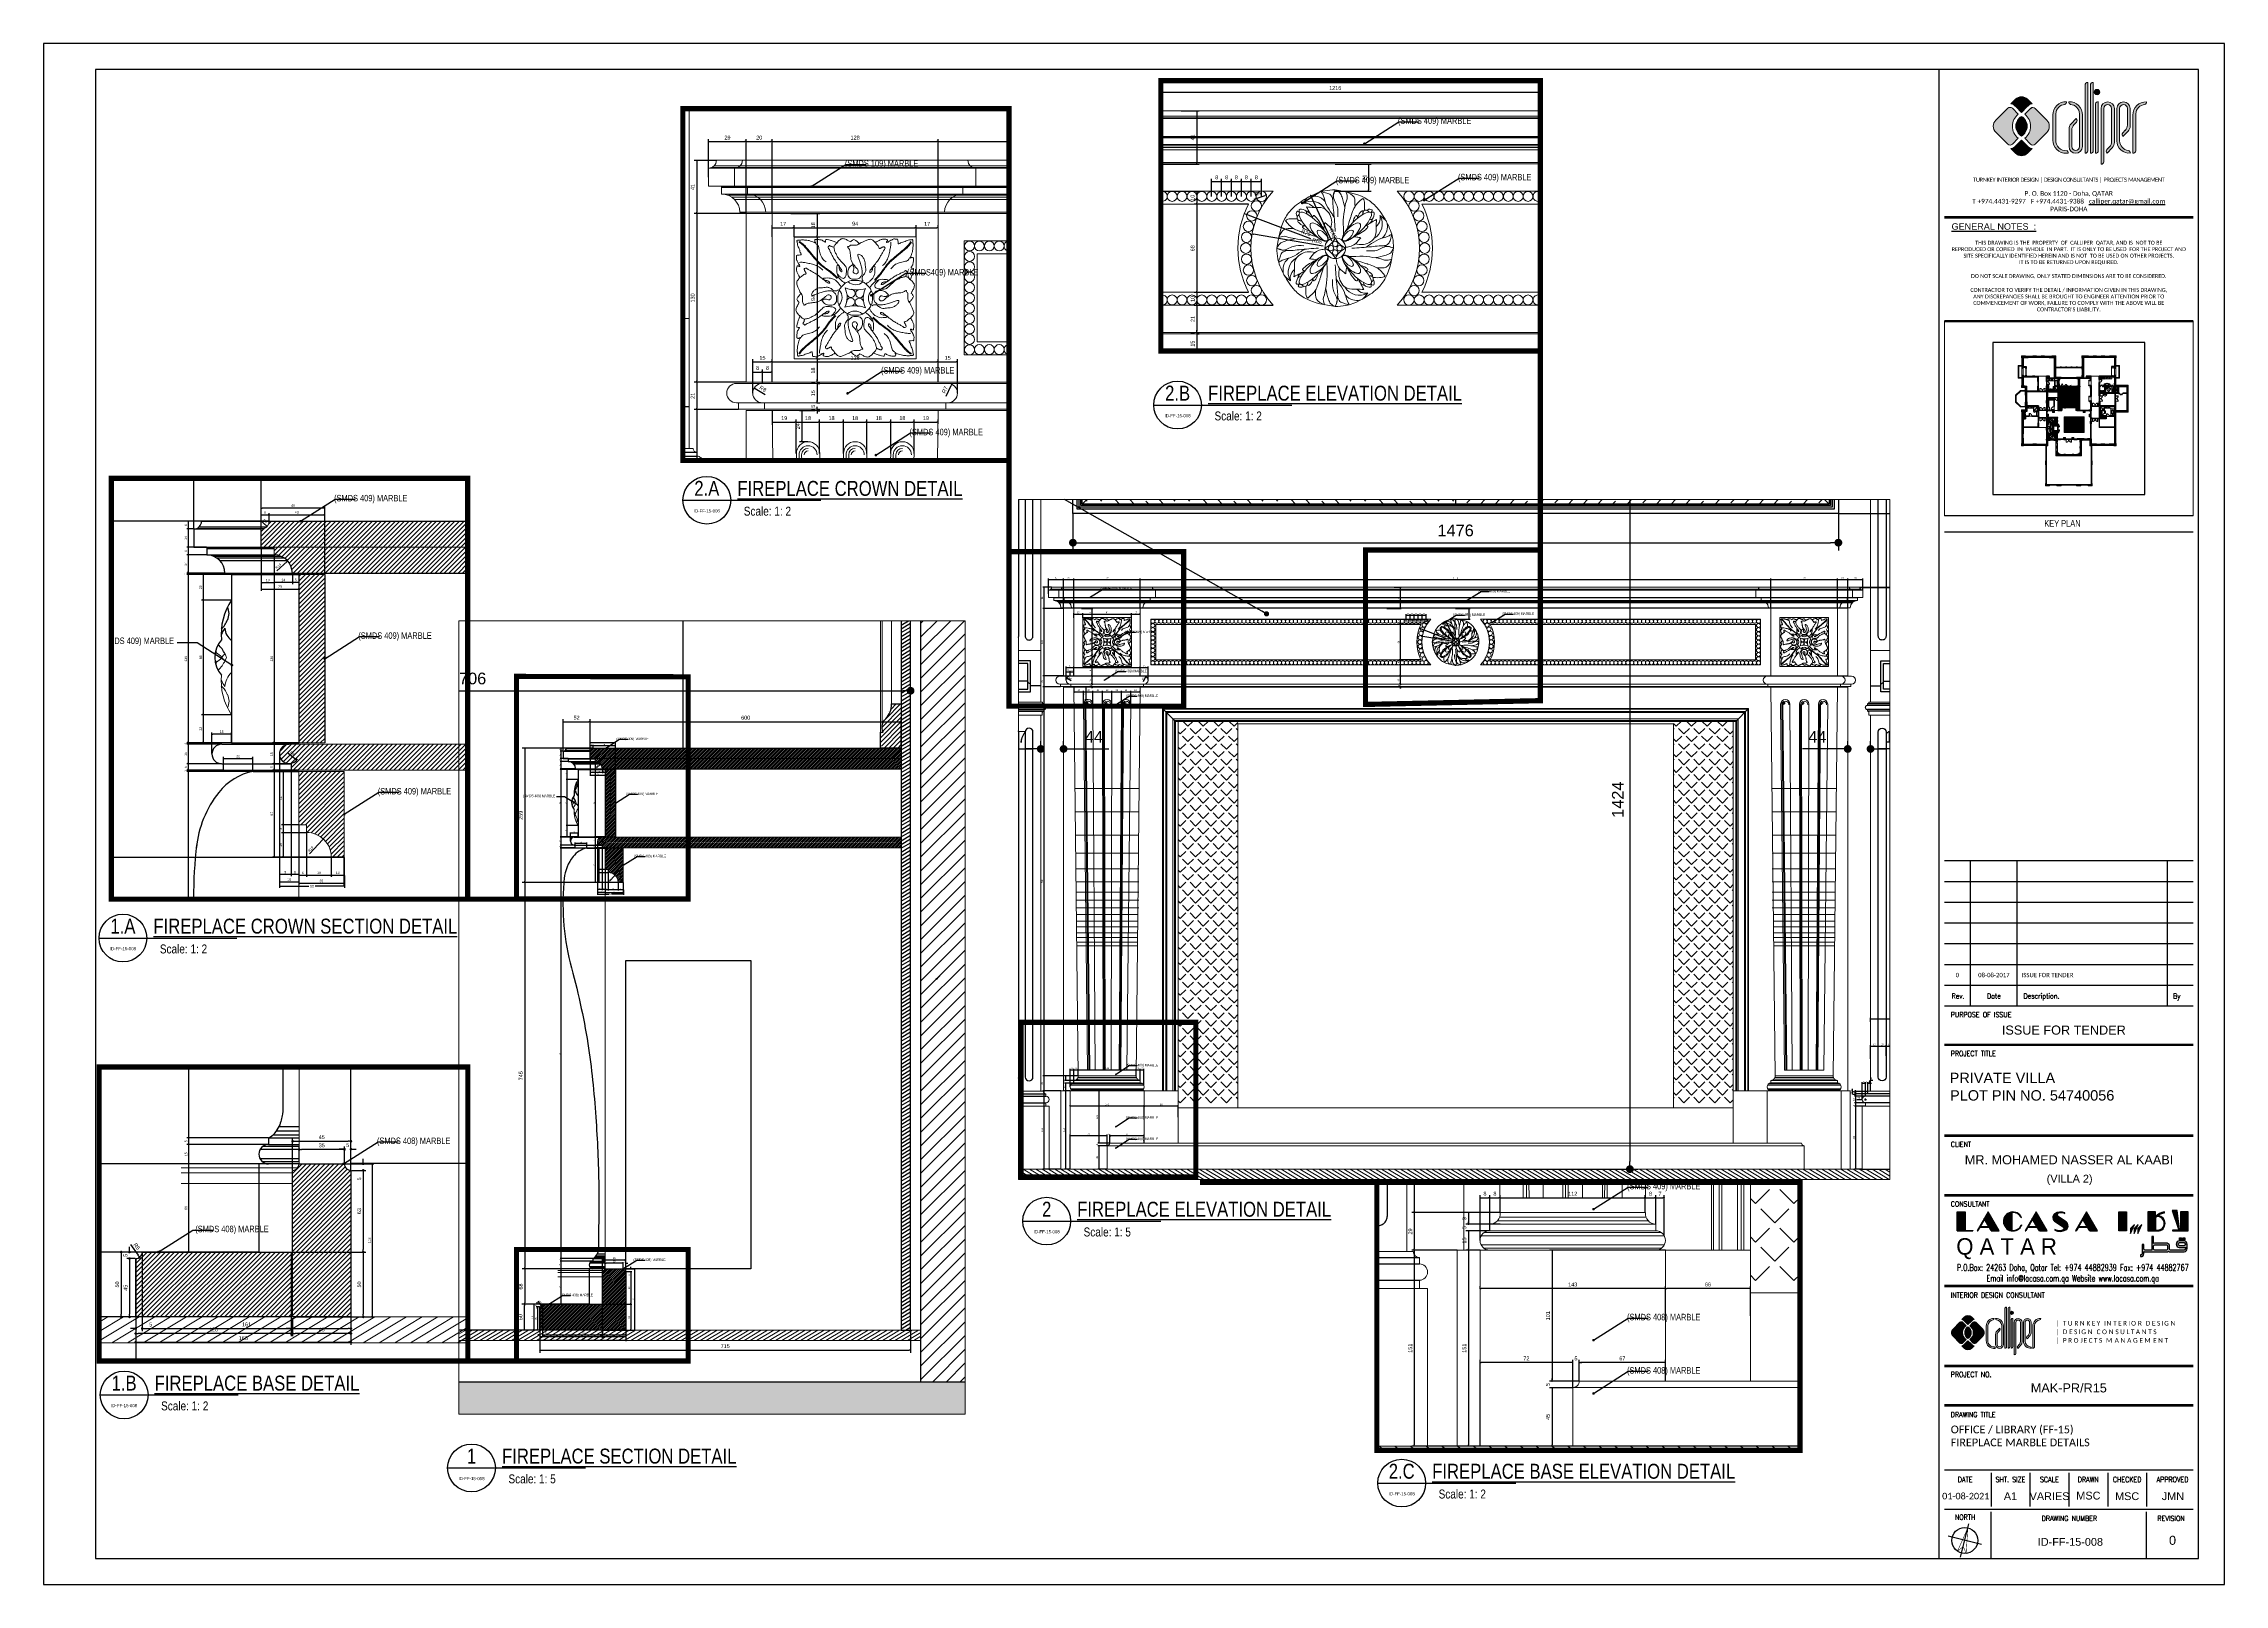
# Paper-space layout 'ID-FF-15-008' of a CAD drawing. Header units: inches, sheet in millimetres. Extents: x 267 to 1108, y -272 to 322.
# The model-space entities are those that its viewports show. They can reach past a viewport. Long polylines and large blocks are cut down to what shows.
import ezdxf
from ezdxf.enums import TextEntityAlignment as Align

# ---------------------------------------------------------------- set-up
doc = ezdxf.new("R2010")
doc.units = ezdxf.units.IN
doc.header["$MEASUREMENT"] = 0
doc.set_wipeout_variables(frame=1)
for name, pattern in [('$0$DASHED', [0.75, 0.5, -0.25]), ('CENTER', [2, 1.25, -0.25, 0.25, -0.25]), ('HIDDEN', [0.375, 0.25, -0.125]), ('HIDDEN2', [0.1875, 0.125, -0.0625]), ('PHANTOM2', [1.25, 0.625, -0.125, 0.125, -0.125, 0.125, -0.125]), ('XREF-HOTEL GUEST RM_OPT-1$0$M-HIDDEN', [1.875, 1.25, -0.625]), ('XREF-HOTEL GUEST RM_OPT-1$0$M-PHANTOM', [12.5, 6.25, -1.25, 1.25, -1.25, 1.25, -1.25])]:
    doc.linetypes.add(name, pattern=pattern)
for name, color, linetype in [('0-CALLIPER_LOGO', 160, 'Continuous'), ('48-TITLE', 7, 'Continuous'), ('8', 8, 'Continuous'), ('A-ANNO-ARRW', 1, 'Continuous'), ('A-FURN', 253, 'Continuous'), ('A-WALL', 7, 'Continuous'), ('Calliper_wall hatch_CHB', 8, 'Continuous'), ('Calliper_wall_general plan', 8, 'Continuous'), ('CQ centerline', 8, 'Continuous'), ('CQ Grg Gypsum', 41, 'Continuous'), ('CQ PANEL DIMENSION', 1, 'Continuous'), ('CQ Plaster', 1, 'Continuous'), ('CQ section wall', 3, 'Continuous'), ('CQ Sheet text', 3, 'Continuous'), ('CQ SPOT DETAIL DIMENSION', 9, 'Continuous'), ('CQ spot detail elevation', 1, 'Continuous'), ('CQ SPOT DETAILS', 40, 'Continuous'), ('CQ text label', 3, 'Continuous'), ('CQ wall section', 5, 'Continuous'), ('CQ Wood plan', 23, 'Continuous'), ('CQ Wood Section', 60, 'Continuous'), ('CQ_callout', 34, 'Continuous'), ('DOOR', 44, 'Continuous'), ('FURNITURE', 252, 'Continuous'), ('ID-wall paper', 8, 'Continuous'), ('Layer5', 5, 'Continuous'), ('Layer7', 8, 'Continuous'), ('menuiserie', 32, 'Continuous'), ('Shading', 7, 'Continuous'), ('STONE_OUTLINE', 7, 'Continuous'), ('TEXT', 3, 'Continuous'), ('texte ech 1 déco', 12, 'Continuous'), ('walls', 3, 'Continuous'), ('WIPEOUT', 2, 'Continuous'), ('WOOD', 23, 'Continuous'), ('WOOD 01', 34, 'Continuous'), ('WOOD 02', 32, 'Continuous'), ('Wood SECT', 1, 'Continuous'), ('XREF-TITLE$0$48-TITLE', 7, 'Continuous'), ('XREF-TITLE$0$LCQ-103-XREF-TITLE-A1$0$48-TITLE', 7, 'Continuous'), ('XREF-TITLE$0$LCQ-339-XREF-TITLE-A1-DC1$0$0745-A02P-01$0$1', 253, 'Continuous'), ('XREF-TITLE$0$LCQ-339-XREF-TITLE-A1-DC1$0$48-title', 7, 'Continuous'), ('XREF-TITLE$0$LCQ-339-XREF-TITLE-A1-DC1$0$LCQ-103-XREF-TITLE-A1$0$48-TITLE', 7, 'Continuous')]:
    doc.layers.add(name, color=color, linetype=linetype)
for name, color, linetype, lineweight in [('1', 1, 'Continuous', 50), ('A-AREA-SHFT', 253, 'Continuous', 13), ('A-DOOR', 134, 'Continuous', 18), ('A-FLOR-FIXT', 114, 'Continuous', 9), ('A-FLOR-HIDN', 8, 'HIDDEN', 13), ('A-FLOR-HRAL', 4, 'Continuous', 18), ('A-FLOR-LEVL', 4, 'Continuous', 18), ('A-FLOR-STRS', 2, 'Continuous', 18), ('A-FLOR-TILE', 8, 'Continuous', 9), ('A-GLAZ', 134, 'Continuous', 18), ('A-SHAFT', 3, 'HIDDEN2', 18), ('A-WALL-HATCH', 252, 'Continuous', 20), ('A-WALL-PRHT', 4, 'Continuous', 18), ('A-WALL-TILE', 8, 'Continuous', 9), ('Bronze', 40, 'Continuous', 0), ('CQ box spot', 7, 'Continuous', 0), ('CQ Gypsum Hatch', 8, 'Continuous', 20), ('CQ Marble', 6, 'Continuous', 0), ('CQ Section Flooring fin.', 6, 'Continuous', 0), ('CQ wooh hatch', 8, 'HIDDEN', 18), ('Hardware Accs.', 7, 'Continuous', 0), ('Marble', 6, 'Continuous', 0), ('XREF-V2-FF_COLS$0$A-COLS', 8, 'Continuous', 40), ('XREF-V2-FF_COLS$0$A-COLS-PATT', 253, 'Continuous', 20), ('XREF-V2-FF_COLS$0$A-EQPM', 8, 'Continuous', 18)]:
    doc.layers.add(name, color=color, linetype=linetype, lineweight=lineweight)
doc.layers.add('MV', color=1, linetype='Continuous', plot=False)
doc.styles.add('9999-DIM-SPC', font='simplex.shx', dxfattribs={"width": 0.75})
doc.styles.add('ARIAL', font='arial.ttf')
doc.styles.add('DIM 50', font='romans.shx', dxfattribs={"width": 0.75, "height": 100})
doc.styles.get("Standard").update_dxf_attribs({"font": 'arial.ttf'})
doc.styles.add('TITLE', font='arial.ttf')
doc.styles.add('XREF-TITLE$0$LCQ-103-XREF-TITLE-A1$0$TITLE', font='arial.ttf')
doc.styles.add('XREF-TITLE$0$LCQ-339-XREF-TITLE-A1-DC1$0$0745-A02P-01$0$ARIALN', font='ARIALN.TTF', dxfattribs={"width": 0.9})
doc.styles.add('XREF-TITLE$0$LCQ-339-XREF-TITLE-A1-DC1$0$LCQ-103-XREF-TITLE-A1$0$logo', font='AIGDT___.TTF')
doc.styles.add('XREF-TITLE$0$LCQ-339-XREF-TITLE-A1-DC1$0$LCQ-103-XREF-TITLE-A1$0$ROMANS', font='ROMANS.shx')
doc.styles.add('XREF-TITLE$0$LCQ-339-XREF-TITLE-A1-DC1$0$LCQ-103-XREF-TITLE-A1$0$TITLE', font='arial.ttf')
doc.styles.add('XREF-TITLE$0$LCQ-339-XREF-TITLE-A1-DC1$0$LCQ-103-XREF-TITLE-A1$0$TITLE2', font='ROMANS.shx', dxfattribs={"width": 0.8})
doc.styles.add('XREF-TITLE$0$LCQ-339-XREF-TITLE-A1-DC1$0$LCQ-105-XREF-TITLE-A1$0$TITLE', font='arial.ttf')
doc.dimstyles.new('0100-D-SPC', dxfattribs={"dimscale": 100, "dimtxt": 2, "dimasz": 2, "dimexe": 1, "dimexo": 2, "dimgap": 1, "dimtad": 1, "dimrnd": 0.05, "dimzin": 1, "dimdsep": 46, "dimtxsty": '9999-DIM-SPC', "dimblk": 'OBLIQUE', "dimcen": 2, "dimdle": 1, "dimclrd": 256, "dimclre": 252, "dimclrt": 256, "dimazin": 2, "dimtfac": 1, "dimtofl": 0, "dimtmove": 0, "dimatfit": 3, "dimfxl": 0.1, "dimtolj": 1, "dimtzin": 0, "dimlwd": 0, "dimlwe": 0, "dimarcsym": 0})
doc.dimstyles.new('chester 1.25', dxfattribs={"dimscale": 0.0125, "dimtxt": 150, "dimasz": 50, "dimexe": 100, "dimexo": 20, "dimgap": 80, "dimtad": 1, "dimdec": 0, "dimzin": 0, "dimdsep": 46, "dimtxsty": 'Standard', "dimblk": 'DOT', "dimcen": 100, "dimclrd": 1, "dimclre": 1, "dimclrt": 3, "dimadec": 0, "dimazin": 0, "dimtfac": 1, "dimtdec": 0, "dimtofl": 0, "dimtmove": 0, "dimatfit": 3, "dimfxl": 1, "dimtolj": 1, "dimtzin": 0, "dimlwd": -1, "dimarcsym": 0})
doc.dimstyles.new('chester 15', dxfattribs={"dimscale": 0.15, "dimtxt": 150, "dimasz": 100, "dimexe": 100, "dimexo": 0, "dimgap": 80, "dimtad": 1, "dimdec": 0, "dimzin": 0, "dimdsep": 46, "dimtxsty": 'Standard', "dimblk": 'DOT', "dimcen": 100, "dimclrd": 1, "dimclre": 1, "dimclrt": 3, "dimadec": 0, "dimazin": 0, "dimtfac": 1, "dimtdec": 0, "dimtofl": 0, "dimtmove": 0, "dimatfit": 3, "dimfxl": 1, "dimtolj": 1, "dimtzin": 0, "dimlwd": -1, "dimarcsym": 0})
doc.dimstyles.new('chester 2', dxfattribs={"dimscale": 0.02, "dimtxt": 150, "dimasz": 100, "dimexe": 100, "dimexo": 20, "dimgap": 80, "dimtad": 1, "dimdec": 0, "dimzin": 0, "dimdsep": 46, "dimtxsty": 'Standard', "dimblk": 'DOT', "dimcen": 100, "dimclrd": 1, "dimclre": 1, "dimclrt": 3, "dimadec": 0, "dimazin": 0, "dimtfac": 1, "dimtdec": 0, "dimtofl": 0, "dimtmove": 0, "dimatfit": 3, "dimfxl": 1, "dimtolj": 1, "dimtzin": 0, "dimlwd": -1, "dimarcsym": 0})
doc.dimstyles.new('chester 5', dxfattribs={"dimscale": 0.05, "dimtxt": 150, "dimasz": 50, "dimexe": 100, "dimexo": 0, "dimgap": 80, "dimtad": 1, "dimdec": 0, "dimzin": 0, "dimdsep": 46, "dimtxsty": 'Standard', "dimblk": 'DOT', "dimcen": 100, "dimclrd": 1, "dimclre": 1, "dimclrt": 3, "dimadec": 0, "dimazin": 0, "dimtfac": 1, "dimtdec": 0, "dimtofl": 0, "dimtmove": 0, "dimatfit": 3, "dimfxl": 1, "dimtolj": 1, "dimtzin": 0, "dimlwd": -1, "dimarcsym": 0})
doc.dimstyles.new('CQ 2', dxfattribs={"dimscale": 0.02, "dimtxt": 150, "dimasz": 50, "dimexe": 100, "dimexo": 0, "dimgap": 80, "dimtad": 1, "dimdec": 0, "dimzin": 0, "dimdsep": 46, "dimtxsty": 'Standard', "dimblk": 'DOT', "dimcen": 100, "dimclrd": 1, "dimclre": 1, "dimclrt": 3, "dimadec": 0, "dimazin": 0, "dimtfac": 1, "dimtdec": 0, "dimtofl": 0, "dimtmove": 0, "dimatfit": 3, "dimfxl": 1, "dimtolj": 1, "dimtzin": 0, "dimlwd": -1, "dimarcsym": 0})
doc.dimstyles.get("Standard").update_dxf_attribs({"dimtxt": 0.18, "dimasz": 0.18, "dimexe": 0.18, "dimexo": 0.0625, "dimgap": 0.09, "dimtad": 0, "dimtih": 1, "dimtoh": 1, "dimdec": 4, "dimzin": 0, "dimdsep": 46, "dimtxsty": 'Standard', "dimcen": 0.09, "dimadec": 0, "dimazin": 0, "dimtfac": 1, "dimtdec": 4, "dimtofl": 0, "dimtmove": 0, "dimatfit": 3, "dimfxl": 1, "dimtolj": 1, "dimtzin": 0, "dimarcsym": 0})
pattern_1 = [(45, (86288.18, -41897.041), (-13.258252, 13.258252), [])]
pattern_2 = [(45, (148243.981, 586943.8055), (-1.767766953, 1.767766953), [])]
pattern_3 = [(45, (-383.4847, -4e-09), (-1.767766953, 1.767766953), [])]
pattern_4 = [(135, (0, 0), (42.4264, 42.4264), [100, -20]), (135, (28.284, 0), (42.4264, 42.4264), [60, -15, 30, -15]), (135, (63.64, -7.07), (42.4264, 42.4264), [100, -20])]
pattern_5 = [(225, (0, 0), (-42.4264, 42.4264), [100, -20]), (225, (0, 28.284), (-42.4264, 42.4264), [60, -15, 30, -15]), (225, (7.07, 63.64), (-42.4264, 42.4264), [100, -20])]

# ---------------------------------------------------------------- blocks, each defined once
blk = doc.blocks.new('dwgtit')
at = {"linetype": 'Continuous', "ltscale": 2}
blk.add_line((-8, 0), (38.23, 0), dxfattribs=at)
blk.add_circle((0, 0), 8, dxfattribs=at)
at = {"linetype": 'Continuous', "ltscale": 2, "style": 'ARIAL', "width": 0.8}
for tag, height, p in [('DTN0', 5, (0, 3.99)), ('DTRFNO', 3, (0, -3.56))]:
    blk.add_attdef(tag, text='', height=height, dxfattribs=at).set_placement(p, align=Align.MIDDLE_CENTER)
for tag, p, height in [('DTNL1', (19.8, 1.48), 5), ('DTNL2', (20.36, -5.16), 3), ('DTSC', (63.36, -5.21), 3)]:
    blk.add_attdef(tag, p, '', height=height, dxfattribs=at)
blk = doc.blocks.new('XREF-TITLE$0$NORTH-NEW')
at = {"layer": 'XREF-TITLE$0$48-TITLE', "color": 4}
for p, q in [((0.66, 0), (-0.66, 0)), ((0, -0.66), (0, 0.66))]:
    blk.add_line(p, q, dxfattribs=at)
at = {"layer": 'XREF-TITLE$0$48-TITLE', "const_width": 0.02}
blk.add_lwpolyline([(0, 0.5), (0.171, -0.47), (0, -0.24), (-0.171, -0.47)], close=True, dxfattribs=at)
at = {"layer": 'XREF-TITLE$0$48-TITLE', "color": 4}
blk.add_circle((0, 0), 0.5, dxfattribs=at)
blk = doc.blocks.new('new logo')
at = {"layer": 'Calliper_wall_general plan', "true_color": 0x0f0f00}
for points in [[(1952.71, -407.57), (1952.29, -407.57, 0.24842), (1951.64, -408.22), (1951.64, -434.83, 0.435048), (1952.71, -433.93)], [(1954.8, -407.57), (1954.38, -407.57, 0.24842), (1953.73, -408.22), (1953.73, -434.83, 0.435048), (1954.8, -433.93)], [(1955.21, -411.29, 1), (1957.29, -411.29, 1)], [(1925.89, -419.85), (1923.59, -417.55, 0.414214), (1921.8, -417.55), (1917.23, -422.12, 0.198912), (1916.26, -424.46, 0.198912), (1917.23, -426.8), (1921.8, -431.37, 0.414214), (1923.59, -431.37), (1925.89, -429.08, -0.234542), (1923.6, -424.46, -0.234542)], [(1927.13, -419.11), (1925.02, -417, 0.18449), (1923.03, -415.83), (1924.79, -414.07, -0.414214), (1929.47, -414.07), (1931.23, -415.83, 0.18449), (1929.24, -417)], [(1932.39, -417.57), (1936.88, -422.06, -0.203601), (1937.85, -424.46, -0.203601), (1936.88, -426.86), (1932.39, -431.35, -0.414214), (1930.6, -431.35), (1928.37, -429.08, 0.234542), (1930.66, -424.46, 0.234542), (1928.37, -419.85), (1930.66, -417.55, -0.419864)], [(1943.87, -416.02, 0.39335), (1944.47, -415.03, 0.420626), (1939.27, -419.92), (1939.27, -429.97, 0.396545), (1944.06, -434.87), (1945.16, -434.87, 0.39335), (1944.56, -433.87, -0.460596), (1940.34, -429.75), (1940.34, -419.63, -0.368996)], [(1945.45, -432.27), (1945.45, -425.58, -0.190781), (1946.26, -423.52), (1948.23, -421.43), (1948.27, -421.47, -0.400313), (1948.28, -422.85), (1947.33, -423.86, 0.190781), (1946.52, -425.92), (1946.52, -432.27, 1), (1949.53, -432.27), (1949.53, -419.64, 0.370056), (1946.01, -416.02, -0.39335), (1945.4, -415.03, -0.426354), (1950.61, -420.02), (1950.61, -432.27, -1)], [(1956.75, -414.98, 0.34993), (1955.68, -415.7), (1955.68, -434.83, 0.435048), (1956.75, -433.93)], [(1958.86, -417.61, -1), (1961.86, -417.61), (1961.86, -430.35, -0.190781), (1961.04, -432.4), (1960.09, -433.41, 0.400313), (1960.11, -434.79), (1960.15, -434.84), (1962.12, -432.75, 0.190781), (1962.93, -430.69), (1962.93, -417.61, 1), (1957.79, -417.61), (1957.79, -439.05, 0.435048), (1958.86, -438.16)], [(1964.98, -417.61, -1), (1967.97, -417.61), (1967.97, -423.98, -0.190781), (1967.16, -426.03), (1966.21, -427.04, 0.400313), (1966.22, -428.42), (1966.26, -428.47), (1968.23, -426.38, 0.190781), (1969.04, -424.32), (1969.04, -417.61, 1), (1963.91, -417.61), (1963.91, -430.09, 0.446482), (1969.13, -434.77, 0.352056), (1968.33, -433.83, -0.371733), (1964.98, -430.09)], [(1974.71, -416.05, 0.39335), (1975.31, -415.05, 0.426354), (1970.11, -420.05), (1970.11, -434.85, 0.435048), (1971.18, -433.96), (1971.18, -419.65, -0.368996)], [(1927.13, -429.81), (1925.02, -431.92, -0.18449), (1923.03, -433.09), (1924.79, -434.85, 0.414214), (1929.47, -434.85), (1931.23, -433.09, -0.18449), (1929.24, -431.92)]]:
    blk.add_hatch(color=28, dxfattribs=at).paths.add_polyline_path(points)
at = {"layer": 'Calliper_wall_general plan'}
blk.add_hatch(color=2, dxfattribs=at).paths.add_polyline_path([(1927.13, -420.66, 0.264516), (1924.96, -424.46, 0.264516), (1927.13, -428.27, 0.264516), (1929.29, -424.46, 0.264516)])
at = {"layer": '0-CALLIPER_LOGO', "color": 170, "lineweight": 0}
for p, q in [((1951.64, -408.22), (1951.64, -434.83)), ((1952.29, -407.57), (1952.71, -407.57)), ((1952.71, -407.57), (1952.71, -433.93)), ((1953.73, -408.22), (1953.73, -434.83)), ((1954.38, -407.57), (1954.8, -407.57)), ((1954.8, -407.57), (1954.8, -433.93)), ((1921.8, -417.55), (1917.23, -422.12)), ((1924.79, -414.07), (1923.03, -415.83)), ((1923.59, -417.55), (1925.89, -419.85)), ((1925.02, -417), (1927.13, -419.11)), ((1929.24, -417), (1927.13, -419.11)), ((1930.66, -417.55), (1928.37, -419.85)), ((1929.47, -414.07), (1931.23, -415.83)), ((1932.39, -417.57), (1936.88, -422.06)), ((1939.27, -419.92), (1939.27, -429.97)), ((1940.34, -419.63), (1940.34, -430.27)), ((1949.53, -419.63), (1949.53, -432.27)), ((1949.53, -419.63), (1949.53, -430.27)), ((1950.61, -419.92), (1950.61, -429.97)), ((1950.61, -420.02), (1950.61, -432.27)), ((1955.68, -415.7), (1955.68, -434.83)), ((1956.75, -414.98), (1956.75, -433.93)), ((1957.79, -417.61), (1957.79, -439.05)), ((1958.86, -417.61), (1958.86, -438.16)), ((1958.86, -417.61), (1958.86, -438.16)), ((1961.86, -417.61), (1961.86, -430.35)), ((1962.93, -417.61), (1962.93, -430.69)), ((1963.91, -417.61), (1963.91, -430.09)), ((1964.98, -417.61), (1964.98, -430.09)), ((1967.97, -417.61), (1967.97, -423.98)), ((1969.04, -417.61), (1969.04, -424.32)), ((1970.11, -420.05), (1970.11, -434.85)), ((1971.18, -419.65), (1971.18, -433.96)), ((1921.8, -431.37), (1917.23, -426.8)), ((1932.39, -431.35), (1936.88, -426.86)), ((1945.45, -425.58), (1945.45, -432.27)), ((1946.26, -423.52), (1948.23, -421.43)), ((1946.52, -425.92), (1946.52, -432.27)), ((1947.33, -423.86), (1948.28, -422.85)), ((1948.27, -421.47), (1948.23, -421.43)), ((1967.16, -426.03), (1966.21, -427.04)), ((1966.22, -428.42), (1966.26, -428.47)), ((1968.23, -426.38), (1966.26, -428.47)), ((1924.79, -434.85), (1923.03, -433.09)), ((1923.59, -431.37), (1925.89, -429.08)), ((1925.02, -431.92), (1927.13, -429.81)), ((1929.24, -431.92), (1927.13, -429.81)), ((1930.6, -431.35), (1928.37, -429.08)), ((1929.47, -434.85), (1931.23, -433.09)), ((1944.06, -434.87), (1945.16, -434.87)), ((1945.16, -434.87), (1944.78, -434.87)), ((1961.04, -432.4), (1960.09, -433.41)), ((1960.11, -434.79), (1960.15, -434.84)), ((1962.12, -432.75), (1960.15, -434.84))]:
    blk.add_line(p, q, dxfattribs=at)
blk.add_circle((1956.25, -411.29), 1.04, dxfattribs=at)
for centre, radius, start, end in [((1952.59, -408.52), 0.995, 107.09802, 162.90198), ((1954.68, -408.52), 0.995, 107.09802, 162.90198), ((1922.7, -418.45), 1.27, 45, 135), ((1922.49, -419.02), 3.24, 38.5975, 80.40939), ((1929.39, -424.46), 5.79, 127.20123, 180), ((1927.13, -416.41), 3.31, 45, 135), ((1924.86, -424.46), 5.79, 0, 52.79877), ((1931.77, -419.02), 3.24, 99.59061, 141.4025), ((1931.52, -418.41), 1.21, 43.89688, 134.91049), ((1944.27, -420.02), 5, 87.63536, 181.11311), ((1944.21, -419.89), 3.88, 95.14451, 176.15988), ((1943.63, -415.2), 0.856, 285.67905, 11.56774), ((1946.24, -415.2), 0.856, 168.43226, 254.32095), ((1945.61, -420.02), 5, 358.88689, 92.36464), ((1945.66, -419.89), 3.88, 3.84012, 84.85549), ((1956.66, -416.02), 1.04, 85.20492, 162.35088), ((1960.36, -417.61), 2.57, 0, 180), ((1960.36, -417.61), 1.5, 0, 180), ((1966.47, -417.61), 2.57, 0, 180), ((1966.47, -417.61), 1.5, 0, 180), ((1975.11, -420.05), 5, 87.63536, 181.11311), ((1975.05, -419.91), 3.88, 95.14451, 176.15988), ((1974.48, -415.22), 0.856, 285.67905, 11.56774), ((1919.57, -424.46), 3.31, 135, 180), ((1919.57, -424.46), 3.31, 180, 225), ((1929.39, -424.46), 5.79, 180, 232.79877), ((1929.39, -424.46), 4.43, 120.73466, 180), ((1929.39, -424.46), 4.43, 180, 239.26534), ((1924.86, -424.46), 4.43, 0, 59.26534), ((1924.86, -424.46), 4.43, 300.73466, 0), ((1924.86, -424.46), 5.79, 307.20123, 0), ((1934.54, -424.4), 3.31, 358.96726, 45), ((1934.54, -424.52), 3.31, 315, 1.03274), ((1948.45, -425.58), 3, 136.79532, 180), ((1949.52, -425.92), 3, 136.79532, 180), ((1947.55, -422.17), 1, 316.79532, 44.06271), ((1966.94, -427.73), 1, 136.79532, 224.06271), ((1964.97, -423.98), 3, 316.79532, 0), ((1966.04, -424.32), 3, 316.79532, 0), ((1922.7, -430.47), 1.27, 225, 315), ((1922.49, -429.9), 3.24, 279.59061, 321.4025), ((1927.13, -432.51), 3.31, 225, 315), ((1931.77, -429.9), 3.24, 218.5975, 260.40939), ((1931.49, -430.45), 1.27, 225, 315), ((1944.27, -429.87), 5, 178.88689, 272.36464), ((1944.21, -430.01), 3.88, 176.89042, 275.07933), ((1944.32, -434.69), 0.856, 348.43226, 74.32095), ((1948.03, -432.27), 2.58, 180, 0), ((1948.03, -432.27), 1.51, 180, 0), ((1951.76, -433.88), 0.954, 262.72577, 356.77123), ((1953.85, -433.88), 0.954, 262.72577, 356.77123), ((1955.8, -433.88), 0.954, 262.72577, 356.77123), ((1960.82, -434.1), 1, 136.79532, 224.06271), ((1958.86, -430.35), 3, 316.79532, 0), ((1959.93, -430.69), 3, 316.79532, 0), ((1968.61, -430.09), 4.71, 180, 276.23953), ((1968.82, -430.02), 3.84, 181.13958, 262.70661), ((1968.14, -434.8), 0.986, 1.21558, 78.79531), ((1970.23, -433.9), 0.954, 262.72577, 356.77123), ((1957.91, -438.11), 0.954, 262.72577, 356.77123)]:
    blk.add_arc(centre, radius, start, end, dxfattribs=at)
blk = doc.blocks.new('XREF-TITLE')
at = {"layer": 'XREF-TITLE$0$LCQ-339-XREF-TITLE-A1-DC1$0$LCQ-103-XREF-TITLE-A1$0$48-TITLE'}
for points in [[(737.99, 136.24), (743.95, 136.24), (743.95, 136.42), (740.99, 136.42), (740.99, 143.62), (737.99, 143.62)], [(762.85, 138.5), (762.68, 138.57, -0.335261), (759.05, 136.45), (759.05, 143.37, -0.325117), (762.63, 141.37), (762.8, 141.45, 4.760585)], [(777.17, 141.61, -0.804125), (777.52, 143.38, -0.139753), (779.53, 142.99), (779.53, 143.2, 0.267149), (775.48, 142.84, 0.158415), (774.87, 141.76, 0.260991), (775.45, 140), (778.6, 137.99, -0.726518), (778.43, 136.43, -0.039912), (777.84, 136.34, -0.15573), (775.63, 136.83), (775.63, 136.61, 0.252462), (779.85, 136.67, 0.244258), (780.71, 138.16, 0.2096), (780.02, 139.78)], [(803.29, 136.24), (803.29, 143.58), (800.3, 143.58), (800.3, 136.24)], [(827.06, 143.58), (824.07, 143.58), (824.07, 136.62), (820.95, 136.62), (820.95, 136.24), (824.07, 136.24), (827.06, 136.24)], [(806.33, 138.73), (804.77, 137.23), (804.77, 135.24)], [(807.73, 138.73), (806.17, 137.23), (806.17, 135.24)], [(807.56, 135.24), (809.12, 138.73), (807.56, 137.23)]]:
    blk.add_hatch(color=10, dxfattribs=at).paths.add_polyline_path(points)
at = {"layer": 'XREF-TITLE$0$LCQ-339-XREF-TITLE-A1-DC1$0$LCQ-103-XREF-TITLE-A1$0$48-TITLE', "true_color": 0x666666}
h = blk.add_hatch(color=251, dxfattribs=at)
h.paths.add_polyline_path([(749.86, 143.58), (745.62, 136.24), (745.84, 136.24), (746.7, 137.74), (750.24, 137.74), (751.1, 136.24), (754.1, 136.24)])
h.paths.add_polyline_path([(750.13, 137.92), (746.81, 137.92), (748.47, 140.8)], flags=16)
at = {"layer": 'XREF-TITLE$0$LCQ-339-XREF-TITLE-A1-DC1$0$LCQ-103-XREF-TITLE-A1$0$48-TITLE'}
h = blk.add_hatch(color=10, dxfattribs=at)
h.paths.add_polyline_path([(768.43, 143.58), (764.19, 136.24), (764.4, 136.24), (765.26, 137.74), (768.8, 137.74), (769.67, 136.24), (772.67, 136.24)])
h.paths.add_polyline_path([(768.69, 137.92), (765.37, 137.92), (767.03, 140.8)], flags=16)
h = blk.add_hatch(color=10, dxfattribs=at)
h.paths.add_polyline_path([(787.86, 143.58), (783.62, 136.24), (783.83, 136.24), (784.69, 137.74), (788.23, 137.74), (789.1, 136.24), (792.1, 136.24)])
h.paths.add_polyline_path([(788.13, 137.92), (784.8, 137.92), (786.46, 140.8)], flags=16)
h = blk.add_hatch(color=10, dxfattribs=at)
edge = h.paths.add_edge_path()
edge.add_arc((815.14, 139.2), 2.99, 359.14035, 446.42733)
edge.add_arc((818.37, 138.45), 4.82, 95.54957, 129.21891, ccw=False)
edge.add_line((817.9, 143.24), (817.9, 143.59))
edge.add_arc((818.37, 138.45), 5.16, 95.18045, 139.21268)
edge.add_line((814.46, 141.82), (814.46, 143.58))
edge.add_line((814.46, 143.58), (811.47, 143.58))
edge.add_line((811.47, 143.58), (811.47, 136.24))
edge.add_line((811.47, 136.24), (814.46, 136.24))
edge.add_line((814.46, 136.24), (815.32, 136.24))
edge.add_arc((815.3, 139.06), 2.82, 270.25504, 361.90034)
edge = h.paths.add_edge_path(flags=16)
edge.add_arc((818.37, 138.45), 4.82, 135.2947, 144.18627)
edge.add_line((814.46, 141.27), (814.46, 136.58))
edge.add_line((814.46, 136.58), (815.32, 136.58))
edge.add_arc((815.3, 139.06), 2.48, 270.27207, 362.09049)
edge.add_arc((815.14, 139.2), 2.64, 358.96144, 454.15748)
at = {"layer": 'XREF-TITLE$0$LCQ-339-XREF-TITLE-A1-DC1$0$LCQ-103-XREF-TITLE-A1$0$48-TITLE', "true_color": 0x666666}
for points in [[(822.82, 144.18), (820.92, 144.18), (823.28, 136.91), (823.74, 136.91)], [(823.73, 133.58), (824.51, 133.58), (824.51, 132.82), (823.73, 132.82)], [(824.97, 133.58), (825.76, 133.58), (825.76, 132.82), (824.97, 132.82)]]:
    blk.add_hatch(color=251, dxfattribs=at).paths.add_polyline_path(points)
h = blk.add_hatch(color=251, dxfattribs=at)
edge = h.paths.add_edge_path()
edge.add_arc((818.62, 130.36), 1.22, 13.66992, 93.2541)
edge.add_line((818.56, 131.57), (815.54, 131.57))
edge.add_line((815.54, 131.57), (814.29, 131.57))
edge.add_arc((814.22, 130.36), 1.22, 86.7459, 114.20503)
edge.add_line((813.72, 131.47), (813.72, 134.17))
edge.add_line((813.72, 134.17), (813.04, 134.17))
edge.add_line((813.04, 134.17), (813.04, 128.84))
edge.add_line((813.04, 128.84), (810.47, 128.84))
edge.add_arc((810.56, 129.52), 0.678, 203.9089, 262.68549, ccw=False)
edge.add_line((809.94, 129.24), (809.94, 131.05))
edge.add_line((809.94, 131.05), (809.25, 131.05))
edge.add_line((809.25, 131.05), (809.25, 127.43))
edge.add_arc((808.87, 127.43), 0.386, 306.42867, 360, ccw=False)
edge.add_arc((808.78, 127.55), 0.534, 251.27183, 306.42867, ccw=False)
edge.add_line((808.61, 127.04), (808.61, 126.36))
edge.add_line((808.61, 126.36), (809.04, 126.36))
edge.add_arc((808.78, 127.55), 1.22, 282.36976, 306.42867)
edge.add_arc((808.87, 127.43), 1.07, 306.42867, 360)
edge.add_line((809.94, 127.43), (809.94, 128.3))
edge.add_arc((810.56, 129.52), 1.36, 242.93866, 264.84181)
edge.add_line((810.43, 128.16), (818.56, 128.16))
edge.add_arc((818.62, 129.38), 1.22, 266.7459, 313.6965)
edge.add_arc((820.31, 129.38), 1.22, 226.3035, 273.2541)
edge.add_line((820.38, 128.16), (825.51, 128.16))
edge.add_arc((825.28, 129.53), 1.39, 279.23186, 356.89361)
edge.add_line((826.67, 129.45), (826.67, 131.16))
edge.add_arc((825.28, 131.09), 1.39, 3.10639, 80.76814)
edge.add_line((825.51, 132.46), (823.62, 132.46))
edge.add_arc((823.84, 131.09), 1.39, 99.23186, 176.89361)
edge.add_arc((823.84, 131.24), 1.39, 183.10639, 260.76814)
edge.add_line((823.62, 129.87), (825.51, 129.87))
edge.add_arc((825.28, 131.24), 1.39, 279.23186, 300.31567)
edge.add_line((825.98, 130.04), (825.98, 129.47))
edge.add_arc((825.28, 129.53), 0.702, 282.98897, 355.63351, ccw=False)
edge.add_line((825.44, 128.84), (820.26, 128.84))
edge.add_arc((820.31, 129.38), 0.534, 200.71105, 265.08407, ccw=False)
edge.add_line((819.81, 129.19), (819.81, 130.64))
edge = h.paths.add_edge_path(flags=16)
edge.add_arc((823.84, 131.09), 0.702, 102.98897, 173.85495, ccw=False)
edge.add_line((823.68, 131.77), (825.44, 131.77))
edge.add_arc((825.28, 131.09), 0.702, 6.14505, 77.01103, ccw=False)
edge.add_arc((825.28, 131.24), 0.702, 282.98897, 353.85495, ccw=False)
edge.add_line((825.44, 130.55), (823.68, 130.55))
edge.add_arc((823.84, 131.24), 0.702, 186.14505, 257.01103, ccw=False)
edge = h.paths.add_edge_path(flags=16)
edge.add_arc((818.62, 129.38), 0.534, 274.91593, 339.28895, ccw=False)
edge.add_line((818.67, 128.84), (816.47, 128.84))
edge.add_line((816.47, 128.84), (814.18, 128.84))
edge.add_arc((814.22, 129.38), 0.534, 200.71105, 265.08407, ccw=False)
edge.add_line((813.72, 129.19), (813.72, 130.55))
edge.add_arc((814.22, 130.36), 0.534, 94.91593, 159.28895, ccw=False)
edge.add_line((814.18, 130.89), (816.59, 130.89))
edge.add_line((816.59, 130.89), (818.67, 130.89))
edge.add_arc((818.62, 130.36), 0.534, 20.71105, 85.08407, ccw=False)
edge.add_line((819.12, 130.55), (819.12, 129.19))
for points in [[(0, 0), (841, 0), (841, 594), (0, 594)], [(20, 10), (831, 10), (831, 584), (20, 584)]]:
    blk.add_lwpolyline(points, close=True)
at = {"layer": 'XREF-TITLE$0$LCQ-339-XREF-TITLE-A1-DC1$0$48-title', "const_width": 0.5}
for points in [[(733, 412), (829, 412)], [(733, 405.67), (829, 405.67)]]:
    blk.add_lwpolyline(points, dxfattribs=at)
at = {"layer": 'XREF-TITLE$0$LCQ-339-XREF-TITLE-A1-DC1$0$LCQ-103-XREF-TITLE-A1$0$48-TITLE'}
for p, q in [((731, 10), (731, 584)), ((733, 231.02), (829, 231.02)), ((743, 231.02), (743, 223.02)), ((761, 231.02), (761, 223.02)), ((818.87, 231.02), (818.87, 223.02)), ((733, 223.02), (829, 223.02)), ((829, 44), (733, 44)), ((751, 43), (751, 30)), ((766, 43), (766, 30)), ((781, 43), (781, 30)), ((796, 43), (796, 30)), ((811, 43), (811, 30)), ((733, 29), (829, 29)), ((751, 10), (751, 28)), ((811, 10), (811, 28))]:
    blk.add_line(p, q, dxfattribs=at)
at = {"layer": 'XREF-TITLE$0$LCQ-339-XREF-TITLE-A1-DC1$0$LCQ-103-XREF-TITLE-A1$0$48-TITLE', "color": 4}
for p, q in [((733, 279.02), (829, 279.02)), ((743, 279.02), (743, 231.02)), ((761, 279.02), (761, 231.02)), ((818.87, 279.02), (818.87, 231.02)), ((733, 271.02), (829, 271.02)), ((733, 263.02), (829, 263.02)), ((733, 255.02), (829, 255.02)), ((733, 247.02), (829, 247.02)), ((733, 239.02), (829, 239.02))]:
    blk.add_line(p, q, dxfattribs=at)
at = {"layer": 'XREF-TITLE$0$LCQ-339-XREF-TITLE-A1-DC1$0$LCQ-103-XREF-TITLE-A1$0$48-TITLE', "color": 10}
for p, q in [((737.99, 136.24), (737.99, 143.62)), ((737.99, 143.62), (740.99, 143.62)), ((740.99, 143.62), (740.99, 136.42)), ((758.93, 136.24), (758.93, 143.62)), ((759.05, 143.37), (759.05, 136.45)), ((768.43, 143.58), (764.19, 136.24)), ((772.67, 136.24), (768.43, 143.58)), ((787.86, 143.58), (783.62, 136.24)), ((792.1, 136.24), (787.86, 143.58)), ((737.99, 136.24), (743.95, 136.24)), ((740.99, 136.42), (743.95, 136.42)), ((743.95, 136.42), (743.95, 136.24)), ((762.63, 141.37), (762.8, 141.45)), ((762.68, 138.57), (762.85, 138.5)), ((764.19, 136.24), (764.4, 136.24)), ((765.26, 137.74), (764.4, 136.24)), ((765.26, 137.74), (768.8, 137.74)), ((767.03, 140.8), (765.37, 137.92)), ((765.37, 137.92), (768.69, 137.92)), ((766.93, 140.99), (766.92, 141)), ((768.69, 137.92), (767.03, 140.8)), ((769.67, 136.24), (768.8, 137.74)), ((769.67, 136.24), (772.67, 136.24)), ((783.62, 136.24), (783.83, 136.24)), ((784.69, 137.74), (783.83, 136.24)), ((784.69, 137.74), (788.23, 137.74)), ((786.46, 140.8), (784.8, 137.92)), ((784.8, 137.92), (788.13, 137.92)), ((786.36, 140.99), (786.35, 141)), ((788.13, 137.92), (786.46, 140.8)), ((789.1, 136.24), (788.23, 137.74)), ((789.1, 136.24), (792.1, 136.24))]:
    blk.add_line(p, q, dxfattribs=at)
at = {"layer": 'XREF-TITLE$0$LCQ-339-XREF-TITLE-A1-DC1$0$LCQ-103-XREF-TITLE-A1$0$48-TITLE', "color": 251, "true_color": 0x666666}
for p, q in [((749.86, 143.58), (745.62, 136.24)), ((754.1, 136.24), (749.86, 143.58)), ((745.62, 136.24), (745.84, 136.24)), ((746.7, 137.74), (745.84, 136.24)), ((746.7, 137.74), (750.24, 137.74)), ((748.47, 140.8), (746.81, 137.92)), ((746.81, 137.92), (750.13, 137.92)), ((748.36, 140.99), (748.36, 141)), ((750.13, 137.92), (748.47, 140.8)), ((751.1, 136.24), (750.24, 137.74)), ((751.1, 136.24), (754.1, 136.24))]:
    blk.add_line(p, q, dxfattribs=at)
at = {"layer": 'XREF-TITLE$0$LCQ-339-XREF-TITLE-A1-DC1$0$LCQ-103-XREF-TITLE-A1$0$48-TITLE', "const_width": 1, "elevation": 0}
blk.add_lwpolyline([(733, 527), (829, 527)], dxfattribs=at)
at = {"layer": 'XREF-TITLE$0$LCQ-339-XREF-TITLE-A1-DC1$0$LCQ-103-XREF-TITLE-A1$0$48-TITLE', "const_width": 1}
for points in [[(733, 487), (829, 487)], [(829, 208.02), (733, 208.02)], [(829, 173.02), (733, 173.02)], [(829, 150.02), (733, 150.02)], [(829, 115.02), (733, 115.02)], [(829, 84.23), (733, 84.23)], [(829, 69), (733, 69)]]:
    blk.add_lwpolyline(points, dxfattribs=at)
at = {"layer": 'XREF-TITLE$0$LCQ-339-XREF-TITLE-A1-DC1$0$LCQ-103-XREF-TITLE-A1$0$48-TITLE', "color": 10}
for points in [[(778.81, 137.85, -0.618663), (778.43, 136.43, -0.039912), (777.84, 136.34, -0.15573), (775.63, 136.83, 1.161214), (775.63, 136.83), (775.63, 136.61, 0.252462), (779.85, 136.67, 0.244258), (780.71, 138.16, 0.2096), (780.02, 139.78), (776.92, 141.77, -0.617286), (777.36, 143.36, -0.053818), (777.36, 143.36, -0.150598), (779.53, 142.99, -0.127578), (779.53, 142.99), (779.53, 143.2, 0.267149), (775.48, 142.84, 0.158415), (774.87, 141.76, 0.260991), (775.45, 140)], [(818.12, 139.15, 0.400412), (815.32, 142.18, -0.147976), (817.9, 143.24), (817.9, 143.59, 0.194526), (814.46, 141.82), (814.46, 143.58), (811.47, 143.58), (811.47, 136.24), (814.46, 136.24), (815.32, 136.24, 0.42265)], [(814.95, 141.84, 0.038816), (814.46, 141.27), (814.46, 136.58), (815.32, 136.58, 0.42354), (817.78, 139.15, 0.441032)]]:
    blk.add_lwpolyline(points, format="xyb", close=True, dxfattribs=at)
for points in [[(800.3, 143.58), (803.29, 143.58), (803.29, 136.24), (800.3, 136.24)], [(827.06, 143.58), (824.07, 143.58), (824.07, 136.62), (820.95, 136.62), (820.95, 136.24), (824.07, 136.24), (827.06, 136.24)], [(806.33, 138.73), (804.77, 137.23), (804.77, 135.24)], [(807.73, 138.73), (806.17, 137.23), (806.17, 135.24)], [(809.12, 138.73), (807.56, 137.23), (807.56, 135.24)]]:
    blk.add_lwpolyline(points, close=True, dxfattribs=at)
at = {"layer": 'XREF-TITLE$0$LCQ-339-XREF-TITLE-A1-DC1$0$LCQ-103-XREF-TITLE-A1$0$48-TITLE', "color": 251, "true_color": 0x666666}
for points in [[(822.82, 144.18), (820.92, 144.18), (823.28, 136.91), (823.74, 136.91)], [(823.73, 133.58), (824.51, 133.58), (824.51, 132.82), (823.73, 132.82)], [(824.97, 133.58), (825.76, 133.58), (825.76, 132.82), (824.97, 132.82)]]:
    blk.add_lwpolyline(points, close=True, dxfattribs=at)
for points in [[(819.81, 130.64, 0.361917), (818.56, 131.57), (815.54, 131.57), (814.29, 131.57, 0.12039), (813.72, 131.47), (813.72, 134.17), (813.04, 134.17), (813.04, 128.84), (810.47, 128.84, -0.262236), (809.94, 129.24), (809.94, 131.05), (809.25, 131.05), (809.25, 127.43, -0.238101), (809.1, 127.12, -0.245424), (808.61, 127.04), (808.61, 126.36), (809.04, 126.36, 0.105364), (809.5, 126.57, 0.238101), (809.94, 127.43), (809.94, 128.3, 0.095863), (810.43, 128.16), (818.56, 128.16, 0.207775), (819.47, 128.49, 0.207775), (820.38, 128.16), (825.51, 128.16, 0.352458), (826.67, 129.45), (826.67, 131.16, 0.352458), (825.51, 132.46), (823.62, 132.46, 0.352458), (822.46, 131.16, 0.352458), (823.62, 129.87), (825.51, 129.87, 0.092256), (825.98, 130.04), (825.98, 129.47, -0.328032), (825.44, 128.84), (820.26, 128.84, -0.288508), (819.81, 129.19)], [(819.12, 129.19, -0.288508), (818.67, 128.84), (816.47, 128.84), (814.18, 128.84, -0.288508), (813.72, 129.19), (813.72, 130.55, -0.288508), (814.18, 130.89), (816.59, 130.89), (818.67, 130.89, -0.288508), (819.12, 130.55)], [(823.14, 131.16, -0.319458), (823.68, 131.77), (825.44, 131.77, -0.319458), (825.98, 131.16, -0.319458), (825.44, 130.55), (823.68, 130.55, -0.319458)]]:
    blk.add_lwpolyline(points, format="xyb", close=True, dxfattribs=at)
at = {"layer": 'XREF-TITLE$0$LCQ-339-XREF-TITLE-A1-DC1$0$LCQ-103-XREF-TITLE-A1$0$48-TITLE', "color": 10}
for radius, start, end in [(3.67, 24.77408, 337.32218), (3.48, 24.77408, 96.81496), (3.48, 263.18504, 337.32218)]:
    blk.add_arc((759.47, 139.91), radius, start, end, dxfattribs=at)
at = {"layer": 'Calliper_wall_general plan'}
blk.add_blockref('new logo', (-1164.37, 986.61), dxfattribs=at)
at = {"layer": 'Calliper_wall_general plan', "xscale": 0.58212, "yscale": 0.58212, "zscale": 0.58212}
blk.add_blockref('new logo', (-379.71, 344.13, 0), dxfattribs=at)
at = {"layer": 'XREF-TITLE$0$48-TITLE', "xscale": 10, "yscale": 10, "zscale": 6.666666666666537, "rotation": 346.0285767170151}
blk.add_blockref('XREF-TITLE$0$NORTH-NEW', (740.87, 16.94), dxfattribs=at)
at = {"char_height": 1.5, "attachment_point": 5}
for s, insert, width in [('{\\fCalibri|b0|i0|c0|p34;THIS DRAWING IS THE  PROPERTY  OF  CALLIPER  QATAR, AND IS  NOT TO BE \\PREPRODUCED OR COPIED  IN  WHOLE  IN PART.  IT IS ONLY TO BE USED  FOR THE PROJECT AND SITE SPECIFICALLY IDENTIFIED HEREIN AND IS NOT  TO BE USED ON OTHER PROJECTS. \\PIT IS TO BE RETURNED UPON REQUIRED.}', (780.98, 513.35, 0), 93.6706), ('{\\fCalibri|b0|i0|c0|p34;DO NOT SCALE DRAWING, ONLY STATED DIMENSIONS ARE TO BE CONSIDERED.}', (780.98, 504.26, 0), 80), ("{\\fCalibri|b0|i0|c0|p34;CONTRACTOR TO VERIFY THE DETAIL / INFORMATION GIVEN IN THIS DRAWING, ANY DISCREPANCIES SHALL BE BROUGHT TO ENGINEER ATTENTION PRIOR TO COMMENCEMENT OF WORK, FAILURE TO COMPLY WITH THE ABOVE WILL BE CONTRACTOR'S LIABILITY.}", (780.98, 495.27, 0), 80)]:
    blk.add_mtext(s, dxfattribs=dict(at, insert=insert, width=width))
at = {"layer": '0-CALLIPER_LOGO'}
for s, insert, char_height, width, attachment_point in [('{\\fCalibri|b0|i0|c0|p34;\\H1.067x;\\T0.9;TURNKEY INTERIOR DESIGN | DESIGN CONSULTANTS | PROJECTS MANAGEMENT\\P\\H0.9375x;\\T1;\\C0;\\P\\H1.2x;\\C250;P. O. Box 1120 - Doha, QATAR\\PT +974.4431-9297   F +974.4431-9388   \\Lcalliper.qatar@gmail.com\\l\\PPARIS-DOHA}', (780.98, 542.33), 1.5, 80, 2), ('\\pxl1.3333,sm1.1;{\\fCalibri|b0|i0|c0|p34;\\T1.4;| TURNKEY INTERIOR DESIGN \\P| DESIGN CONSULTANTS \\P| PROJECTS MANAGEMENT}', (773.6, 97.14, 0), 1.8, 52.5556, 4)]:
    blk.add_mtext(s, dxfattribs=dict(at, insert=insert, char_height=char_height, width=width, attachment_point=attachment_point))
at = {"layer": 'XREF-TITLE$0$LCQ-103-XREF-TITLE-A1$0$48-TITLE', "style": 'XREF-TITLE$0$LCQ-103-XREF-TITLE-A1$0$TITLE'}
blk.add_text('MSC', height=3.02, dxfattribs=at).set_placement((788.54, 32.72), align=Align.CENTER)
at = {"layer": 'XREF-TITLE$0$LCQ-339-XREF-TITLE-A1-DC1$0$0745-A02P-01$0$1', "color": 4, "insert": (744.05, 410.31), "char_height": 2.5, "width": 68.9753, "attachment_point": 1, "style": 'XREF-TITLE$0$LCQ-339-XREF-TITLE-A1-DC1$0$0745-A02P-01$0$ARIALN'}
blk.add_mtext('\\pxqc;{\\W1;KEY PLAN}', dxfattribs=at)
at = {"layer": 'XREF-TITLE$0$LCQ-339-XREF-TITLE-A1-DC1$0$48-title', "style": 'XREF-TITLE$0$LCQ-339-XREF-TITLE-A1-DC1$0$LCQ-105-XREF-TITLE-A1$0$TITLE'}
for s, height, p in [('PRIVATE VILLA', 4, (735.05, 193.27)), ('PLOT PIN NO. 54740056', 4, (735.2, 186.53)), ('MR. MOHAMED NASSER AL KAABI', 3.5, (740.88, 161.94)), ('(VILLA 2)', 3, (772.46, 154.92))]:
    blk.add_text(s, height=height, dxfattribs=at).set_placement(p)
at = {"layer": 'XREF-TITLE$0$LCQ-339-XREF-TITLE-A1-DC1$0$LCQ-103-XREF-TITLE-A1$0$48-TITLE', "color": 4, "style": 'XREF-TITLE$0$LCQ-339-XREF-TITLE-A1-DC1$0$LCQ-103-XREF-TITLE-A1$0$TITLE'}
blk.add_text('%%UGENERAL NOTES  :', height=2.5, dxfattribs=at).set_placement((735.79, 522.26))
at = {"layer": 'XREF-TITLE$0$LCQ-339-XREF-TITLE-A1-DC1$0$LCQ-103-XREF-TITLE-A1$0$48-TITLE', "color": 4, "style": 'XREF-TITLE$0$LCQ-339-XREF-TITLE-A1-DC1$0$LCQ-103-XREF-TITLE-A1$0$TITLE2', "width": 0.8}
for s, p in [('Rev.', (735.8, 225.83)), ('Date', (749.45, 225.83)), ('Description.', (763.54, 225.83)), ('By', (821.25, 225.83)), ('PURPOSE OF ISSUE', (735.48, 218.65)), ('PROJECT TITLE', (735.48, 203.65)), ('CLIENT ', (735.48, 168.65)), ('CONSULTANT', (735.48, 145.65)), ('INTERIOR DESIGN CONSULTANT', (735.48, 110.52)), ('PROJECT NO.', (735.48, 79.95)), ('DRAWING TITLE', (735.48, 64.44)), ('APPROVED', (814.86, 39.44)), ('DRAWING NUMBER', (770.55, 24.44)), ('REVISION', (815.18, 24.44))]:
    blk.add_text(s, height=2, dxfattribs=at).set_placement(p)
at = {"layer": 'XREF-TITLE$0$LCQ-339-XREF-TITLE-A1-DC1$0$LCQ-103-XREF-TITLE-A1$0$48-TITLE', "style": 'XREF-TITLE$0$LCQ-339-XREF-TITLE-A1-DC1$0$LCQ-103-XREF-TITLE-A1$0$TITLE'}
for s, height, p in [('ISSUE FOR TENDER', 3.5, (779.07, 211.95)), ('MAK-PR/R15', 3.5, (781, 74)), ('A1', 3, (758.5, 32.5)), ('MSC', 3, (803.5, 32.5)), ('JMN', 3, (821.16, 32.5))]:
    blk.add_text(s, height=height, dxfattribs=at).set_placement(p, align=Align.CENTER)
at = {"layer": 'XREF-TITLE$0$LCQ-339-XREF-TITLE-A1-DC1$0$LCQ-103-XREF-TITLE-A1$0$48-TITLE', "color": 251, "true_color": 0x666666, "style": 'XREF-TITLE$0$LCQ-339-XREF-TITLE-A1-DC1$0$LCQ-103-XREF-TITLE-A1$0$logo'}
blk.add_text('Q A T A R', height=6.368, dxfattribs=at).set_placement((737.61, 127.1))
at = {"layer": 'XREF-TITLE$0$LCQ-339-XREF-TITLE-A1-DC1$0$LCQ-103-XREF-TITLE-A1$0$48-TITLE', "color": 4, "style": 'XREF-TITLE$0$LCQ-339-XREF-TITLE-A1-DC1$0$LCQ-103-XREF-TITLE-A1$0$TITLE2', "width": 0.8}
for s, p in [('DATE', (741, 39.44)), ('SHT. SIZE', (758.5, 39.44)), ('SCALE', (773.5, 39.44)), ('DRAWN', (788.5, 39.44)), ('CHECKED', (803.5, 39.44)), ('NORTH', (741, 24.9))]:
    blk.add_text(s, height=2, dxfattribs=at).set_placement(p, align=Align.CENTER)
at = {"layer": 'XREF-TITLE$0$LCQ-339-XREF-TITLE-A1-DC1$0$LCQ-103-XREF-TITLE-A1$0$48-TITLE', "style": 'XREF-TITLE$0$LCQ-339-XREF-TITLE-A1-DC1$0$LCQ-103-XREF-TITLE-A1$0$TITLE'}
blk.add_text('0', height=3.5, dxfattribs=at).set_placement((821, 17), align=Align.MIDDLE)
at = {"layer": 'XREF-TITLE$0$LCQ-339-XREF-TITLE-A1-DC1$0$LCQ-103-XREF-TITLE-A1$0$48-TITLE', "color": 4, "insert": (701.7, 123.42), "char_height": 2.5, "width": 161.6347, "attachment_point": 1, "style": 'XREF-TITLE$0$LCQ-339-XREF-TITLE-A1-DC1$0$LCQ-103-XREF-TITLE-A1$0$ROMANS'}
blk.add_mtext('\\pxqc;{\\W0.65;P.O.Box: 24263 Doha, Qatar Tel: +974 44882939 Fax: +974 44882767 \\PEmail info@lacasa.com.qa Website www.lacasa.com.qa}', dxfattribs=at)
blk = doc.blocks.new('FREEZER 90')
for p, q in [((-450, 0), (450, 0)), ((450, 0), (450, -650)), ((-450, 0), (-450, -650)), ((450, -650), (-450, -650)), ((-400, -650), (-400, -675)), ((-350, -650), (-350, -675)), ((350, -650), (350, -675)), ((400, -650), (400, -675)), ((450, -675), (-450, -675)), ((-450, -725), (-450, -675)), ((450, -725), (450, -675)), ((450, -725), (-450, -725)), ((-250, -737.5), (-450, -737.5)), ((-450, -750), (-450, -737.5)), ((-362.5, -737.5), (-362.5, -725)), ((-337.5, -737.5), (-337.5, -725)), ((-250, -750), (-250, -737.5)), ((-250, -750), (-450, -750))]:
    blk.add_line(p, q)
blk = doc.blocks.new('360x570 wc-flat-1')
blk.add_wipeout([(-144861.8, 73402.2), (-144861.8, 73754.2), (-144856.8, 73758.2), (-144301.4, 73750.7), (-144296.2, 73746.9), (-144291.8, 73578.2), (-144296.2, 73409.5), (-144300.2, 73405.7), (-144857.8, 73398.2)]).dxf.layer = 'WIPEOUT'
for p, q in [((-144759, 73718.4), (-144759, 73688.1)), ((-144384.9, 73718.2), (-144674.9, 73718.2)), ((-144774.2, 73703.2), (-144743.9, 73703.2)), ((-144724.9, 73488.2), (-144724.9, 73668.2)), ((-144334.9, 73488.2), (-144334.9, 73668.2)), ((-144598.4, 73627.2), (-144649.3, 73627.2)), ((-144664.3, 73612.2), (-144664.3, 73544.2)), ((-144598.4, 73529.2), (-144649.3, 73529.2)), ((-144774.2, 73453.2), (-144743.9, 73453.2)), ((-144759, 73438.1), (-144759, 73468.4)), ((-144384.9, 73438.2), (-144674.9, 73438.2))]:
    blk.add_line(p, q)
at = {"flags": 128}
blk.add_lwpolyline([(-144861.8, 73402.2, 0.414214), (-144857.8, 73398.2), (-144856.8, 73398.2), (-144301.4, 73405.7), (-144300.2, 73405.7, 0.39943), (-144296.2, 73409.5, 0.026126), (-144296.2, 73746.9, 0.39943), (-144300.2, 73750.7), (-144301.4, 73750.7), (-144856.8, 73758.2), (-144857.8, 73758.2, 0.414214), (-144861.8, 73754.2)], format="xyb", close=True, dxfattribs=at)
for points in [[(-144384.9, 73438.2), (-144674.9, 73438.2, -0.414214), (-144724.9, 73488.2), (-144724.9, 73668.2, -0.414214), (-144674.9, 73718.2), (-144384.9, 73718.2, -0.414214), (-144334.9, 73668.2), (-144334.9, 73488.2, -0.414214)], [(-144598.4, 73529.2), (-144649.3, 73529.2, -0.414214), (-144664.3, 73544.2), (-144664.3, 73612.2, -0.414214), (-144649.3, 73627.2), (-144598.4, 73627.2, -0.899264)]]:
    blk.add_lwpolyline(points, format="xyb", close=True)
for centre in [(-144759, 73703.2), (-144759, 73703.2), (-144759, 73453.2), (-144759, 73453.2)]:
    blk.add_circle(centre, 7.5)
for centre, radius, start, end in [((-144674.9, 73668.2), 50, 90, 180), ((-144384.9, 73668.2), 50, 0, 90), ((-144649.3, 73612.2), 15, 90, 180), ((-144603.6, 73578.2), 49.3, 276.0722, 83.9278), ((-144649.3, 73544.2), 15, 180, 270), ((-144674.9, 73488.2), 50, 180, 270), ((-144384.9, 73488.2), 50, 270, 0)]:
    blk.add_arc(centre, radius, start, end)
blk = doc.blocks.new('360x570 bidet-flat-1')
blk.add_wipeout([(-141860.6, 71781.4), (-142419, 71781.4), (-142419, 72141.4), (-141860.6, 72141.4), (-141853.6, 72134.8), (-141849, 71961.4), (-141853.6, 71788.1)]).dxf.layer = 'WIPEOUT'
for p, q in [((-141909.1, 72101.4), (-142265.1, 72101.4)), ((-141912.1, 72091.4), (-142262.1, 72091.4)), ((-142282.1, 71838.4), (-142282.1, 72084.4)), ((-142272.1, 71841.4), (-142272.1, 72081.4)), ((-141902.1, 71841.4), (-141902.1, 72081.4)), ((-141892.1, 71838.4), (-141892.1, 72084.4)), ((-141909.1, 71821.4), (-142265.1, 71821.4)), ((-141912.1, 71831.4), (-142262.1, 71831.4))]:
    blk.add_line(p, q)
at = {"ltscale": 30}
for p, q in [((-142349, 71950.4), (-142349, 72002.4)), ((-142184, 71927.2), (-142184, 72005.7)), ((-142375, 71976.4), (-142323, 71976.4)), ((-142133.2, 71976.4), (-142233.2, 71976.4))]:
    blk.add_line(p, q, dxfattribs=at)
at = {"flags": 128}
blk.add_lwpolyline([(-142419, 71781.4), (-141860.6, 71781.4, 0.399035), (-141853.6, 71788.1, 0.026808), (-141853.6, 72134.8, 0.399035), (-141860.6, 72141.4), (-142419, 72141.4)], format="xyb", close=True, dxfattribs=at)
for centre, radius in [((-142184, 71976.4), 37.5), ((-142349, 71976.4), 17.5), ((-142184, 71976.4), 26)]:
    blk.add_circle(centre, radius)
for centre, radius, start, end in [((-142265.1, 72084.4), 17, 90, 180), ((-142262.1, 72081.4), 10, 90, 180), ((-141912.1, 72081.4), 10, 0, 90), ((-141909.1, 72084.4), 17, 0, 90), ((-142265.1, 71838.4), 17, 180, 270), ((-142262.1, 71841.4), 10, 180, 270), ((-141912.1, 71841.4), 10, 270, 0), ((-141909.1, 71838.4), 17, 270, 0)]:
    blk.add_arc(centre, radius, start, end)
blk = doc.blocks.new('_Oblique')
at = {"color": 0, "linetype": 'ByBlock', "lineweight": -2}
blk.add_line((-0.5, -0.5), (0.5, 0.5), dxfattribs=at)
blk = doc.blocks.new('SINK SNGL-flat-1')
at = {"layer": 'A-FLOR-FIXT'}
for p, q in [((-375, 0), (375, 0)), ((375, 0), (375, -500)), ((-375, 0), (-375, -500)), ((-230, -5), (-230, -75)), ((-70, -5), (-70, -75)), ((-265, -40), (-195, -40)), ((-170.1, -34.2), (-164.9, -166)), ((-135.1, -166), (-129.9, -34.2)), ((-35, -40), (-105, -40)), ((-275, -75), (-168.5, -75)), ((-131.5, -75), (-25, -75)), ((-265, -95), (-265, -175)), ((325, -100), (75, -100)), ((-325, -400), (-325, -125)), ((25, -125), (25, -400)), ((-225, -135), (-305, -135)), ((325, -150), (75, -150)), ((325, -200), (75, -200)), ((325, -250), (75, -250)), ((325, -300), (75, -300)), ((325, -350), (75, -350)), ((325, -400), (75, -400)), ((-25, -450), (-275, -450)), ((-375, -500), (375, -500))]:
    blk.add_line(p, q, dxfattribs=at)
for centre, major_axis, start_param, end_param in [((-230, -40), (0, 25), 1.570831, 7.854016), ((-70, -40), (0, 25), 1.57082, 7.854005), ((-230, -40), (0, 20), 1.570800483703876, 7.853985790883462), ((-150, -41.3), (0, 21.2), -1.233384, 1.233365), ((-70, -40), (0, 20), 1.570787, 7.853972), ((-275, -125), (0, 50), -0.000008, 1.570789), ((-25, -125), (0, 50), -1.570798, -0.000001), ((-265, -135), (0, 30), 1.570817, 7.854002), ((-265, -135), (0, 20), 1.570800483703876, 7.853985790883462), ((-150, -164.4), (0, 15), 1.676659, 4.606505), ((-275, -400), (0, 50), 1.570799, 3.141595), ((-25, -400), (0, 50), 3.141586, 4.712383)]:
    blk.add_ellipse(centre, major_axis=major_axis, ratio=1, start_param=start_param, end_param=end_param, dxfattribs=at)
blk = doc.blocks.new('*U55')
at = {"color": 253, "linetype": 'HIDDEN2'}
for p, q in [((272754, 480890.3, 0), (271143.1, 480489.5, 0)), ((271181.8, 480334.2, 0), (272792.7, 480735, 0))]:
    blk.add_line(p, q, dxfattribs=at)
at = {"layer": 'A-DOOR'}
for p, q in [((272773.2, 480688.9, 0), (272821.7, 480701, 0)), ((272821.7, 480701, 0), (273027, 479876.2, 0)), ((272978.4, 479864.1, 0), (272773.2, 480688.9, 0)), ((272981.4, 479868.9, 0), (272778.1, 480686, 0)), ((272818.8, 480696.2, 0), (273022.1, 479879.1, 0)), ((271220.5, 480302.6, 0), (271172, 480290.6, 0)), ((271420.9, 479480.7, 0), (271217.6, 480297.8, 0)), ((271425.8, 479477.8, 0), (271220.5, 480302.6, 0)), ((271172, 480290.6, 0), (271377.3, 479465.7, 0)), ((271176.9, 480287.7, 0), (271380.2, 479470.6, 0)), ((272952.4, 479985.4, 0), (272993.1, 479995.5, 0)), ((273043.8, 479903.5, 0), (273024.5, 479981.1, 0)), ((273025.4, 479960.8, 0), (273015.7, 479958.4, 0)), ((273035.1, 479922, 0), (273025.4, 479960.8, 0)), ((272950.7, 479880.4, 0), (272931.4, 479958, 0)), ((272940.1, 479939.5, 0), (272949.8, 479942, 0)), ((272959.5, 479903.1, 0), (272949.8, 479942, 0)), ((272953.7, 479942.9, 0), (272958.5, 479944.1, 0)), ((272963.4, 479904.1, 0), (272953.7, 479942.9, 0)), ((273011.9, 479957.4, 0), (273007, 479956.2, 0)), ((273021.5, 479918.6, 0), (273011.9, 479957.4, 0)), ((273025.4, 479919.5, 0), (273015.7, 479958.4, 0)), ((272949.8, 479900.7, 0), (272940.1, 479939.5, 0)), ((273021.5, 479918.6, 0), (273016.7, 479917.4, 0)), ((273035.1, 479922, 0), (273025.4, 479919.5, 0)), ((272949.8, 479900.7, 0), (272959.5, 479903.1, 0)), ((272963.4, 479904.1, 0), (272968.2, 479905.3, 0)), ((273027, 479876.2, 0), (272978.4, 479864.1, 0)), ((272978.4, 479864.1, 0), (273027, 479876.2, 0)), ((272981.4, 479868.9, 0), (273022.1, 479879.1, 0)), ((271392, 479597.2, 0), (271351.2, 479587, 0)), ((271442.6, 479505.1, 0), (271423.3, 479582.8, 0)), ((271349.5, 479482, 0), (271330.2, 479559.6, 0)), ((271410.7, 479559, 0), (271405.9, 479557.8, 0)), ((271420.3, 479520.2, 0), (271410.7, 479559, 0)), ((271424.3, 479562.4, 0), (271414.5, 479560, 0)), ((271424.2, 479521.2, 0), (271414.5, 479560, 0)), ((271433.9, 479523.6, 0), (271424.3, 479562.4, 0)), ((271338.9, 479541.2, 0), (271348.6, 479543.6, 0)), ((271348.6, 479502.4, 0), (271338.9, 479541.2, 0)), ((271358.3, 479504.8, 0), (271348.6, 479543.6, 0)), ((271352.5, 479544.6, 0), (271357.3, 479545.7, 0)), ((271362.2, 479505.7, 0), (271352.5, 479544.6, 0)), ((271433.9, 479523.6, 0), (271424.2, 479521.2, 0)), ((271348.6, 479502.4, 0), (271358.3, 479504.8, 0)), ((271362.2, 479505.7, 0), (271367, 479506.9, 0)), ((271420.3, 479520.2, 0), (271415.5, 479519, 0)), ((271425.8, 479477.8, 0), (271377.3, 479465.7, 0)), ((271377.3, 479465.7, 0), (271425.8, 479477.8, 0)), ((271420.9, 479480.7, 0), (271380.2, 479470.6, 0))]:
    blk.add_line(p, q, dxfattribs=at)
at = {"layer": 'A-DOOR', "elevation": 0}
for points in [[(272870.3, 480713.1), (272821.7, 480701), (272812.1, 480739.8), (272792.7, 480735), (272754, 480890.3), (272822, 480907.2)], [(272865.4, 480716), (272824.7, 480705.9), (272815, 480744.7), (272795.6, 480739.8), (272758.9, 480887.4), (272819.1, 480902.3)], [(271123.5, 480278.5), (271172, 480290.6), (271162.4, 480329.4), (271181.8, 480334.2), (271143.1, 480489.5), (271075.2, 480472.6)], [(271126.4, 480283.3), (271167.2, 480293.5), (271157.5, 480332.3), (271176.9, 480337.1), (271140.2, 480484.6), (271080.1, 480469.7)]]:
    blk.add_lwpolyline(points, close=True, dxfattribs=at)
at = {"layer": 'A-DOOR', "elevation": 0, "flags": 128}
for points in [[(272818.8, 480696.2), (272778.1, 480686), (272807, 480569.6), (272847.8, 480579.7)], [(271176.9, 480287.7), (271217.6, 480297.8), (271246.6, 480181.3), (271205.8, 480171.2)], [(272993.1, 479995.5), (272952.4, 479985.4), (272981.4, 479868.9), (273022.1, 479879.1)], [(271351.2, 479587), (271392, 479597.2), (271420.9, 479480.7), (271380.2, 479470.6)]]:
    blk.add_lwpolyline(points, close=True, dxfattribs=at)
at = {"layer": 'A-DOOR', "elevation": 0}
for points in [[(273043.8, 479903.5), (273024.5, 479981.1, -2.191511)], [(272950.7, 479880.4), (272931.4, 479958, 2.191511)], [(271442.6, 479505.1), (271423.3, 479582.8, -2.191511)], [(271349.5, 479482), (271330.2, 479559.6, 2.191511)]]:
    blk.add_lwpolyline(points, format="xyb", dxfattribs=at)
for points in [[(273048.2, 479906.5), (273029.8, 479980.6)], [(273056.4, 479914.9), (273041, 479977)], [(272934.3, 479884.5), (272918.8, 479946.6)], [(272945.4, 479880.9), (272927, 479955)], [(271447, 479508.1), (271428.6, 479582.2)], [(271455.3, 479516.5), (271439.8, 479578.6)], [(271344.3, 479482.5), (271325.8, 479556.6)], [(271333.1, 479486.1), (271317.6, 479548.2)]]:
    blk.add_lwpolyline(points, dxfattribs=at)
at = {"layer": 'A-DOOR', "linetype": 'CENTER', "ltscale": 0.4}
for centre, start, end in [((271169, 480291, 0), 287.5205, 13.8938), ((272824.2, 480702.8, 0), 194.0491, 280.4224)]:
    blk.add_arc(centre, 852.8, start, end, dxfattribs=at)
at = {"layer": 'A-DOOR'}
for centre, start, end in [((273022.8, 479939.5, 0), 64.1796, 87.7112), ((272952.4, 479922, 0), 120.2316, 143.7632), ((273022.8, 479939.5, 0), 300.2316, 323.7632), ((272952.4, 479922, 0), 244.1796, 267.7112), ((271421.6, 479541.1, 0), 64.1796, 87.7112), ((271351.2, 479523.6, 0), 120.2316, 143.7632), ((271421.6, 479541.1, 0), 300.2316, 323.7632), ((271351.2, 479523.6, 0), 244.1796, 267.7112)]:
    blk.add_arc(centre, 41.7, start, end, dxfattribs=at)
blk = doc.blocks.new('*U56')
at = {"color": 253, "linetype": 'HIDDEN2'}
for p, q in [((258747.2, 484886.7, 0), (258009.6, 484703.2, 0)), ((258024.1, 484645, 0), (258761.6, 484828.5, 0))]:
    blk.add_line(p, q, dxfattribs=at)
at = {"layer": 'A-DOOR'}
for p, q in [((257787.4, 485513.5, 0), (257836, 485525.6, 0)), ((257836, 485525.6, 0), (257787.4, 485513.5, 0)), ((257980.6, 484737.2, 0), (257787.4, 485513.5, 0)), ((257787.4, 485513.5, 0), (257787.4, 485513.5, 0)), ((257833, 485520.8, 0), (257792.3, 485510.6, 0)), ((257983.5, 484742, 0), (257792.3, 485510.6, 0)), ((257833, 485520.8, 0), (258024.3, 484752.2, 0)), ((257836, 485525.6, 0), (258029.1, 484749.3, 0)), ((257862, 485404.3, 0), (257821.3, 485394.2, 0)), ((258029.1, 484749.3, 0), (257980.6, 484737.2, 0))]:
    blk.add_line(p, q, dxfattribs=at)
at = {"layer": 'A-DOOR', "elevation": 0, "flags": 128}
for points in [[(257821.3, 485394.2), (257862, 485404.3), (257833, 485520.8), (257792.3, 485510.6)], [(257983.5, 484742), (258024.3, 484752.2), (257995.3, 484868.6), (257954.5, 484858.5)]]:
    blk.add_lwpolyline(points, close=True, dxfattribs=at)
at = {"layer": 'A-DOOR', "elevation": 0}
for points in [[(257848, 485477.1), (257864.9, 485409.2), (257872.2, 485421.3), (257860.1, 485469.8)], [(257799.5, 485465), (257816.4, 485397.1), (257804.3, 485404.4), (257792.2, 485452.9)], [(257863.1, 485470.5), (257867.9, 485471.7), (257880, 485423.2), (257875.1, 485422)], [(257872.8, 485457.5), (257897.7, 485463.7), (257902.6, 485444.3), (257877.6, 485438.1)], [(257789.3, 485452.2), (257784.4, 485451), (257796.5, 485402.4), (257801.4, 485403.7)], [(257786.8, 485436.1), (257761.9, 485429.9), (257766.7, 485410.5), (257791.6, 485416.7)], [(258805.4, 484942.4), (258756.9, 484930.4), (258766.6, 484891.5), (258747.2, 484886.7), (258761.6, 484828.5), (258829.6, 484845.4)], [(258802.5, 484937.6), (258761.8, 484927.4), (258771.4, 484888.6), (258752, 484883.8), (258764.6, 484833.3), (258824.7, 484848.3)], [(257932.1, 484725.1), (257980.6, 484737.2), (257990.2, 484698.4), (258009.6, 484703.2), (258024.1, 484645), (257956.2, 484628.1)], [(257936.9, 484722.2), (257977.7, 484732.4), (257987.3, 484693.5), (258006.7, 484698.4), (258019.3, 484647.9), (257959.1, 484632.9)]]:
    blk.add_lwpolyline(points, close=True, dxfattribs=at)
for points in [[(257895.1, 485474.4), (257922.1, 485365.7, 0.414214), (257927, 485362.8), (257938.6, 485365.7, 0.414214), (257941.5, 485370.5), (257914.5, 485479.2, 0.414214), (257909.6, 485482.1), (257898, 485479.2, 0.414214)], [(257759.2, 485440.6), (257786.3, 485331.9, -0.414214), (257783.3, 485327), (257771.7, 485324.1, -0.414214), (257766.8, 485327), (257739.8, 485435.7, -0.414214), (257742.7, 485440.6), (257754.4, 485443.5, -0.414214)]]:
    blk.add_lwpolyline(points, format="xyb", close=True, dxfattribs=at)
at = {"layer": 'A-DOOR', "linetype": 'CENTER', "ltscale": 0.4}
blk.add_arc((257978.5, 484736.1, 0), 802.3, 14.0148, 100.2328, dxfattribs=at)
blk = doc.blocks.new('*U57')
at = {"color": 253, "linetype": 'HIDDEN2'}
for p, q in [((282626.8, 490827.9, 0), (281889.3, 490644.4, 0)), ((281903.8, 490586.2, 0), (282641.3, 490769.7, 0))]:
    blk.add_line(p, q, dxfattribs=at)
at = {"layer": 'A-DOOR'}
for p, q in [((282443.4, 491647.9, 0), (282394.9, 491635.8, 0)), ((282394.9, 491635.8, 0), (282443.4, 491647.9, 0)), ((282394.9, 491635.8, 0), (282588, 490859.5, 0)), ((282399.7, 491632.9, 0), (282440.5, 491643, 0)), ((282399.7, 491632.9, 0), (282590.9, 490864.3, 0)), ((282631.7, 490874.5, 0), (282440.5, 491643, 0)), ((282636.5, 490871.6, 0), (282443.4, 491647.9, 0)), ((282443.4, 491647.9, 0), (282443.4, 491647.9, 0)), ((282428.7, 491516.5, 0), (282469.4, 491526.6, 0)), ((282588, 490859.5, 0), (282636.5, 490871.6, 0))]:
    blk.add_line(p, q, dxfattribs=at)
at = {"layer": 'A-DOOR', "elevation": 0, "flags": 128}
for points in [[(282469.4, 491526.6), (282428.7, 491516.5), (282399.7, 491632.9), (282440.5, 491643)], [(282631.7, 490874.5), (282590.9, 490864.3), (282562, 490980.8), (282602.7, 490990.9)]]:
    blk.add_lwpolyline(points, close=True, dxfattribs=at)
at = {"layer": 'A-DOOR', "elevation": 0}
for points in [[(282455.5, 491599.4), (282472.4, 491531.4), (282479.7, 491543.6), (282467.6, 491592.1)], [(282406.9, 491587.3), (282423.8, 491519.4), (282411.7, 491526.7), (282399.6, 491575.2)], [(282470.5, 491592.8), (282475.3, 491594), (282487.4, 491545.5), (282482.6, 491544.3)], [(282480.2, 491579.8), (282505.2, 491586), (282510, 491566.6), (282485, 491560.4)], [(282396.7, 491574.5), (282391.9, 491573.3), (282404, 491524.7), (282408.8, 491525.9)], [(282394.3, 491558.4), (282369.3, 491552.2), (282374.1, 491532.8), (282399.1, 491539)], [(282685.1, 490883.6), (282636.5, 490871.6), (282646.2, 490832.7), (282626.8, 490827.9), (282641.3, 490769.7), (282709.2, 490786.6)], [(282682.1, 490878.8), (282641.4, 490868.6), (282651, 490829.8), (282631.6, 490825), (282644.2, 490774.5), (282704.4, 490789.5)], [(281811.7, 490666.3), (281860.2, 490678.4), (281869.9, 490639.6), (281889.3, 490644.4), (281903.8, 490586.2), (281835.8, 490569.3)], [(281816.5, 490663.4), (281857.3, 490673.6), (281866.9, 490634.7), (281886.4, 490639.6), (281898.9, 490589.1), (281838.7, 490574.1)]]:
    blk.add_lwpolyline(points, close=True, dxfattribs=at)
for points in [[(282502.5, 491596.7), (282529.6, 491488, 0.414214), (282534.4, 491485.1), (282546, 491487.9, 0.414214), (282549, 491492.8), (282521.9, 491601.5, 0.414214), (282517.1, 491604.4), (282505.4, 491601.5, 0.414214)], [(282366.7, 491562.9), (282393.7, 491454.2, -0.414214), (282390.8, 491449.3), (282379.1, 491446.4, -0.414214), (282374.3, 491449.3), (282347.2, 491558, -0.414214), (282350.2, 491562.9), (282361.8, 491565.8, -0.414214)]]:
    blk.add_lwpolyline(points, format="xyb", close=True, dxfattribs=at)
at = {"layer": 'A-DOOR', "linetype": 'CENTER', "ltscale": 0.4}
blk.add_arc((282638.9, 490871.5, 0), 802.3, 107.71, 193.928, dxfattribs=at)
blk = doc.blocks.new('*U58')
at = {"color": 253, "linetype": 'HIDDEN2'}
for p, q in [((260872.7, 496338.7, 0), (261056.2, 495601.2, 0)), ((260900.9, 495562.5, 0), (260717.4, 496300.1, 0))]:
    blk.add_line(p, q, dxfattribs=at)
at = {"layer": 'A-DOOR'}
for p, q in [((260906.7, 496367.8, 0), (261683, 496560.9, 0)), ((261683, 496560.9, 0), (261695.1, 496512.4, 0)), ((261695.1, 496512.4, 0), (261683, 496560.9, 0)), ((261683, 496560.9, 0), (261683, 496560.9, 0)), ((260911.5, 496364.8, 0), (261680.1, 496556.1, 0)), ((261690.3, 496515.3, 0), (261680.1, 496556.1, 0)), ((261573.8, 496486.3, 0), (261563.7, 496527.1, 0)), ((261695.1, 496512.4, 0), (260918.8, 496319.2, 0)), ((261690.3, 496515.3, 0), (260921.7, 496324.1, 0)), ((260918.8, 496319.2, 0), (260906.7, 496367.8, 0))]:
    blk.add_line(p, q, dxfattribs=at)
at = {"layer": 'A-DOOR', "elevation": 0}
for points in [[(261610.1, 496589.1), (261501.4, 496562.1, -0.414214), (261496.5, 496565), (261493.6, 496576.6, -0.414214), (261496.5, 496581.5), (261605.2, 496608.5, -0.414214), (261610.1, 496605.6), (261613, 496594, -0.414214)], [(261643.9, 496453.3), (261535.2, 496426.2, 0.414214), (261532.3, 496421.4), (261535.2, 496409.7, 0.414214), (261540, 496406.8), (261648.7, 496433.9, 0.414214), (261651.6, 496438.7), (261648.7, 496450.3, 0.414214)]]:
    blk.add_lwpolyline(points, format="xyb", close=True, dxfattribs=at)
for points in [[(261605.6, 496561.5), (261599.4, 496586.5), (261580, 496581.6), (261586.2, 496556.7)], [(261621.7, 496559), (261620.5, 496563.9), (261571.9, 496551.8), (261573.1, 496547)], [(261634.5, 496548.8), (261566.6, 496531.9), (261573.9, 496544), (261622.4, 496556.1)], [(261646.6, 496500.3), (261578.7, 496483.4), (261590.8, 496476.1), (261639.3, 496488.2)], [(261640, 496485.3), (261641.2, 496480.4), (261592.7, 496468.4), (261591.5, 496473.2)], [(261627, 496475.6), (261633.2, 496450.6), (261613.8, 496445.8), (261607.6, 496470.7)], [(260894.6, 496416.3), (260906.7, 496367.8), (260867.9, 496358.1), (260872.7, 496338.7), (260717.4, 496300.1), (260700.5, 496368)], [(260891.7, 496411.4), (260901.9, 496370.7), (260863, 496361), (260867.9, 496341.6), (260720.4, 496304.9), (260705.4, 496365.1)], [(261111.9, 495542.9), (261099.9, 495591.4), (261061, 495581.8), (261056.2, 495601.2), (260900.9, 495562.5), (260917.8, 495494.6)], [(261107.1, 495545.8), (261096.9, 495586.6), (261058.1, 495576.9), (261053.3, 495596.3), (260905.8, 495559.6), (260920.8, 495499.5)]]:
    blk.add_lwpolyline(points, close=True, dxfattribs=at)
at = {"layer": 'A-DOOR', "elevation": 0, "flags": 128}
for points in [[(261563.7, 496527.1), (261573.8, 496486.3), (261690.3, 496515.3), (261680.1, 496556.1)], [(260911.5, 496364.8), (260921.7, 496324.1), (261038.1, 496353.1), (261028, 496393.8)]]:
    blk.add_lwpolyline(points, close=True, dxfattribs=at)
at = {"layer": 'A-DOOR', "linetype": 'CENTER', "ltscale": 0.4}
blk.add_arc((260905.6, 496369.9, 0), 802.3, 284.0148, 10.2328, dxfattribs=at)
blk = doc.blocks.new('*U59')
at = {"color": 253, "linetype": 'HIDDEN2'}
for p, q in [((262980.2, 485465.8, 0), (261369.3, 485065.1, 0)), ((261407.9, 484909.8, 0), (263018.8, 485310.6, 0))]:
    blk.add_line(p, q, dxfattribs=at)
at = {"layer": 'A-DOOR'}
for p, q in [((262999.3, 485264.5, 0), (263047.9, 485276.6, 0)), ((263047.9, 485276.6, 0), (263253.1, 484451.7, 0)), ((263204.6, 484439.7, 0), (262999.3, 485264.5, 0)), ((263207.5, 484444.5, 0), (263004.2, 485261.6, 0)), ((263045, 485271.7, 0), (263248.2, 484454.7, 0)), ((261446.7, 484878.2, 0), (261398.2, 484866.2, 0)), ((261647.1, 484056.3, 0), (261443.8, 484873.4, 0)), ((261651.9, 484053.4, 0), (261446.7, 484878.2, 0)), ((261398.2, 484866.2, 0), (261603.4, 484041.3, 0)), ((261403, 484863.2, 0), (261606.3, 484046.1, 0)), ((263178.5, 484561, 0), (263219.3, 484571.1, 0)), ((263269.9, 484479.1, 0), (263250.6, 484556.7, 0)), ((263176.9, 484455.9, 0), (263157.6, 484533.6, 0)), ((263251.6, 484536.3, 0), (263241.9, 484533.9, 0)), ((263251.5, 484495.1, 0), (263241.9, 484533.9, 0)), ((263261.2, 484497.5, 0), (263251.6, 484536.3, 0)), ((263166.3, 484515.1, 0), (263176, 484517.5, 0)), ((263185.6, 484478.7, 0), (263176, 484517.5, 0)), ((263179.9, 484518.5, 0), (263184.7, 484519.7, 0)), ((263189.5, 484479.7, 0), (263179.9, 484518.5, 0)), ((263238, 484533, 0), (263233.2, 484531.8, 0)), ((263247.6, 484494.2, 0), (263238, 484533, 0)), ((263175.9, 484476.3, 0), (263166.3, 484515.1, 0)), ((263247.6, 484494.2, 0), (263242.8, 484493, 0)), ((263261.2, 484497.5, 0), (263251.5, 484495.1, 0)), ((263175.9, 484476.3, 0), (263185.6, 484478.7, 0)), ((263189.5, 484479.7, 0), (263194.3, 484480.9, 0)), ((263253.1, 484451.7, 0), (263204.6, 484439.7, 0)), ((263204.6, 484439.7, 0), (263253.1, 484451.7, 0)), ((263207.5, 484444.5, 0), (263248.2, 484454.7, 0)), ((261618.1, 484172.7, 0), (261577.3, 484162.6, 0)), ((261668.8, 484080.7, 0), (261649.4, 484158.4, 0)), ((261575.7, 484057.6, 0), (261556.4, 484135.2, 0)), ((261636.8, 484134.6, 0), (261632, 484133.4, 0)), ((261646.5, 484095.8, 0), (261636.8, 484134.6, 0)), ((261650.4, 484138, 0), (261640.7, 484135.6, 0)), ((261650.3, 484096.7, 0), (261640.7, 484135.6, 0)), ((261660, 484099.2, 0), (261650.4, 484138, 0)), ((261565.1, 484116.8, 0), (261574.8, 484119.2, 0)), ((261574.7, 484077.9, 0), (261565.1, 484116.8, 0)), ((261584.4, 484080.3, 0), (261574.8, 484119.2, 0)), ((261578.7, 484120.1, 0), (261583.5, 484121.3, 0)), ((261588.3, 484081.3, 0), (261578.7, 484120.1, 0)), ((261660, 484099.2, 0), (261650.3, 484096.7, 0)), ((261574.7, 484077.9, 0), (261584.4, 484080.3, 0)), ((261588.3, 484081.3, 0), (261593.1, 484082.5, 0)), ((261646.5, 484095.8, 0), (261641.7, 484094.6, 0)), ((261651.9, 484053.4, 0), (261603.4, 484041.3, 0)), ((261603.4, 484041.3, 0), (261651.9, 484053.4, 0)), ((261647.1, 484056.3, 0), (261606.3, 484046.1, 0))]:
    blk.add_line(p, q, dxfattribs=at)
at = {"layer": 'A-DOOR', "elevation": 0}
for points in [[(263096.4, 485288.7), (263047.9, 485276.6), (263038.2, 485315.4), (263018.8, 485310.6), (262980.2, 485465.8), (263048.1, 485482.7)], [(263091.5, 485291.6), (263050.8, 485281.4), (263041.1, 485320.3), (263021.7, 485315.4), (262985, 485462.9), (263045.2, 485477.9)], [(261349.6, 484854.1), (261398.2, 484866.2), (261388.5, 484905), (261407.9, 484909.8), (261369.3, 485065.1), (261301.4, 485048.2)], [(261352.6, 484858.9), (261393.3, 484869.1), (261383.7, 484907.9), (261403.1, 484912.7), (261366.4, 485060.2), (261306.2, 485045.2)]]:
    blk.add_lwpolyline(points, close=True, dxfattribs=at)
at = {"layer": 'A-DOOR', "elevation": 0, "flags": 128}
for points in [[(263045, 485271.7), (263004.2, 485261.6), (263033.2, 485145.2), (263073.9, 485155.3)], [(261403, 484863.2), (261443.8, 484873.4), (261472.7, 484756.9), (261432, 484746.8)], [(263219.3, 484571.1), (263178.5, 484561), (263207.5, 484444.5), (263248.2, 484454.7)], [(261577.3, 484162.6), (261618.1, 484172.7), (261647.1, 484056.3), (261606.3, 484046.1)]]:
    blk.add_lwpolyline(points, close=True, dxfattribs=at)
at = {"layer": 'A-DOOR', "elevation": 0}
for points in [[(263269.9, 484479.1), (263250.6, 484556.7, -2.191511)], [(263176.9, 484455.9), (263157.6, 484533.6, 2.191511)], [(261668.8, 484080.7), (261649.4, 484158.4, -2.191511)], [(261575.7, 484057.6), (261556.4, 484135.2, 2.191511)]]:
    blk.add_lwpolyline(points, format="xyb", dxfattribs=at)
for points in [[(263274.4, 484482.1), (263255.9, 484556.2)], [(263282.6, 484490.5), (263267.1, 484552.6)], [(263160.4, 484460.1), (263144.9, 484522.2)], [(263171.6, 484456.5), (263153.1, 484530.6)], [(261673.2, 484083.7), (261654.7, 484157.8)], [(261681.4, 484092.1), (261665.9, 484154.2)], [(261570.4, 484058.1), (261552, 484132.2)], [(261559.2, 484061.7), (261543.7, 484123.8)]]:
    blk.add_lwpolyline(points, dxfattribs=at)
at = {"layer": 'A-DOOR', "linetype": 'CENTER', "ltscale": 0.4}
for centre, start, end in [((261395.2, 484866.6, 0), 287.5205, 13.8938), ((263050.3, 485278.4, 0), 194.0491, 280.4224)]:
    blk.add_arc(centre, 852.8, start, end, dxfattribs=at)
at = {"layer": 'A-DOOR'}
for centre, start, end in [((263249, 484515.1, 0), 64.1796, 87.7112), ((263178.5, 484497.6, 0), 120.2316, 143.7632), ((263249, 484515.1, 0), 300.2316, 323.7632), ((263178.5, 484497.6, 0), 244.1796, 267.7112), ((261647.8, 484116.7, 0), 64.1796, 87.7112), ((261577.3, 484099.2, 0), 120.2316, 143.7632), ((261647.8, 484116.7, 0), 300.2316, 323.7632), ((261577.3, 484099.2, 0), 244.1796, 267.7112)]:
    blk.add_arc(centre, 41.7, start, end, dxfattribs=at)
blk = doc.blocks.new('*U60')
at = {"color": 253, "linetype": 'HIDDEN2'}
for p, q in [((264506.4, 492461.3, 0), (265243.9, 492644.8, 0)), ((265258.4, 492586.5, 0), (264520.8, 492403.1, 0))]:
    blk.add_line(p, q, dxfattribs=at)
at = {"layer": 'A-DOOR'}
for p, q in [((265060.5, 493464.8, 0), (265012, 493452.7, 0)), ((265012, 493452.7, 0), (265060.5, 493464.8, 0)), ((265012, 493452.7, 0), (265205.1, 492676.3, 0)), ((265016.8, 493449.8, 0), (265057.6, 493459.9, 0)), ((265016.8, 493449.8, 0), (265208, 492681.2, 0)), ((265248.8, 492691.3, 0), (265057.6, 493459.9, 0)), ((265253.6, 492688.4, 0), (265060.5, 493464.8, 0)), ((265060.5, 493464.8, 0), (265060.5, 493464.8, 0)), ((265045.8, 493333.3, 0), (265086.5, 493343.5, 0)), ((265205.1, 492676.3, 0), (265253.6, 492688.4, 0))]:
    blk.add_line(p, q, dxfattribs=at)
at = {"layer": 'A-DOOR', "elevation": 0, "flags": 128}
for points in [[(265086.5, 493343.5), (265045.8, 493333.3), (265016.8, 493449.8), (265057.6, 493459.9)], [(265248.8, 492691.3), (265208, 492681.2), (265179.1, 492797.6), (265219.8, 492807.8)]]:
    blk.add_lwpolyline(points, close=True, dxfattribs=at)
at = {"layer": 'A-DOOR', "elevation": 0}
for points in [[(265072.6, 493416.2), (265089.5, 493348.3), (265096.7, 493360.4), (265084.7, 493408.9)], [(265024, 493404.2), (265040.9, 493336.2), (265028.8, 493343.5), (265016.7, 493392)], [(265087.6, 493409.7), (265092.4, 493410.9), (265104.5, 493362.4), (265099.7, 493361.1)], [(265097.3, 493396.6), (265122.3, 493402.8), (265127.1, 493383.4), (265102.1, 493377.2)], [(265013.8, 493391.3), (265009, 493390.1), (265021, 493341.6), (265025.9, 493342.8)], [(265011.3, 493375.2), (264986.4, 493369), (264991.2, 493349.6), (265016.2, 493355.8)], [(265302.2, 492700.5), (265253.6, 492688.4), (265263.3, 492649.6), (265243.9, 492644.8), (265258.4, 492586.5), (265326.3, 492603.4)], [(265299.2, 492695.6), (265258.5, 492685.5), (265268.1, 492646.7), (265248.7, 492641.9), (265261.3, 492591.4), (265321.4, 492606.4)], [(264428.8, 492483.2), (264477.3, 492495.3), (264487, 492456.5), (264506.4, 492461.3), (264520.8, 492403.1), (264452.9, 492386.2)], [(264433.6, 492480.3), (264474.4, 492490.4), (264484, 492451.6), (264503.4, 492456.4), (264516, 492406), (264455.8, 492391)]]:
    blk.add_lwpolyline(points, close=True, dxfattribs=at)
for points in [[(265119.6, 493413.5), (265146.6, 493304.8, 0.414214), (265151.5, 493301.9), (265163.1, 493304.8, 0.414214), (265166, 493309.7), (265139, 493418.3, 0.414214), (265134.2, 493421.3), (265122.5, 493418.4, 0.414214)], [(264983.7, 493379.7), (265010.8, 493271, -0.414214), (265007.9, 493266.2), (264996.2, 493263.3, -0.414214), (264991.4, 493266.2), (264964.3, 493374.9, -0.414214), (264967.2, 493379.7), (264978.9, 493382.6, -0.414214)]]:
    blk.add_lwpolyline(points, format="xyb", close=True, dxfattribs=at)
at = {"layer": 'A-DOOR', "linetype": 'CENTER', "ltscale": 0.4}
blk.add_arc((265256, 492688.4, 0), 802.3, 107.71, 193.928, dxfattribs=at)
blk = doc.blocks.new('*U61')
at = {"color": 253, "linetype": 'HIDDEN2'}
for p, q in [((279244.4, 489512.3, 0), (277633.5, 489111.6, 0)), ((277672.1, 488956.3, 0), (279283, 489357.1, 0))]:
    blk.add_line(p, q, dxfattribs=at)
at = {"layer": 'A-DOOR'}
for p, q in [((279263.5, 489311, 0), (279312, 489323.1, 0)), ((279468.7, 488486.2, 0), (279263.5, 489311, 0)), ((279309.1, 489318.2, 0), (279512.4, 488501.2, 0)), ((279312, 489323.1, 0), (279517.3, 488498.2, 0)), ((279471.7, 488491, 0), (279268.4, 489308.1, 0)), ((277710.9, 488924.7, 0), (277662.3, 488912.6, 0)), ((277916.1, 488099.9, 0), (277710.9, 488924.7, 0)), ((277662.3, 488912.6, 0), (277867.6, 488087.8, 0)), ((277667.2, 488909.7, 0), (277870.5, 488092.6, 0)), ((277911.2, 488102.8, 0), (277707.9, 488919.9, 0)), ((279442.7, 488607.5, 0), (279483.4, 488617.6, 0)), ((279534.1, 488525.6, 0), (279514.8, 488603.2, 0)), ((279441, 488502.4, 0), (279421.7, 488580.1, 0)), ((279502.2, 488579.5, 0), (279497.4, 488578.3, 0)), ((279511.8, 488540.7, 0), (279502.2, 488579.5, 0)), ((279515.8, 488582.8, 0), (279506, 488580.4, 0)), ((279515.7, 488541.6, 0), (279506, 488580.4, 0)), ((279525.4, 488544, 0), (279515.8, 488582.8, 0)), ((279430.4, 488561.6, 0), (279440.1, 488564, 0)), ((279440.1, 488522.8, 0), (279430.4, 488561.6, 0)), ((279449.8, 488525.2, 0), (279440.1, 488564, 0)), ((279444, 488565, 0), (279448.8, 488566.2, 0)), ((279453.7, 488526.2, 0), (279444, 488565, 0)), ((279511.8, 488540.7, 0), (279507, 488539.5, 0)), ((279525.4, 488544, 0), (279515.7, 488541.6, 0)), ((279440.1, 488522.8, 0), (279449.8, 488525.2, 0)), ((279453.7, 488526.2, 0), (279458.5, 488527.4, 0)), ((279517.3, 488498.2, 0), (279468.7, 488486.2, 0)), ((279468.7, 488486.2, 0), (279517.3, 488498.2, 0)), ((279471.7, 488491, 0), (279512.4, 488501.2, 0)), ((277882.3, 488219.2, 0), (277841.5, 488209.1, 0)), ((277932.9, 488127.2, 0), (277913.6, 488204.9, 0)), ((277914.6, 488184.5, 0), (277904.9, 488182.1, 0)), ((277924.2, 488145.7, 0), (277914.6, 488184.5, 0)), ((277839.9, 488104.1, 0), (277820.5, 488181.7, 0)), ((277842.8, 488166.6, 0), (277847.6, 488167.8, 0)), ((277852.5, 488127.8, 0), (277842.8, 488166.6, 0)), ((277901, 488181.1, 0), (277896.2, 488179.9, 0)), ((277910.6, 488142.3, 0), (277901, 488181.1, 0)), ((277914.5, 488143.2, 0), (277904.9, 488182.1, 0)), ((277829.3, 488163.3, 0), (277839, 488165.7, 0)), ((277838.9, 488124.4, 0), (277829.3, 488163.3, 0)), ((277848.6, 488126.8, 0), (277839, 488165.7, 0)), ((277910.6, 488142.3, 0), (277905.8, 488141.1, 0)), ((277924.2, 488145.7, 0), (277914.5, 488143.2, 0)), ((277838.9, 488124.4, 0), (277848.6, 488126.8, 0)), ((277852.5, 488127.8, 0), (277857.3, 488129, 0)), ((277916.1, 488099.9, 0), (277867.6, 488087.8, 0)), ((277867.6, 488087.8, 0), (277916.1, 488099.9, 0)), ((277911.2, 488102.8, 0), (277870.5, 488092.6, 0))]:
    blk.add_line(p, q, dxfattribs=at)
at = {"layer": 'A-DOOR', "elevation": 0}
for points in [[(279360.6, 489335.2), (279312, 489323.1), (279302.4, 489361.9), (279283, 489357.1), (279244.4, 489512.3), (279312.3, 489529.2)], [(279355.7, 489338.1), (279315, 489327.9), (279305.3, 489366.8), (279285.9, 489361.9), (279249.2, 489509.4), (279309.4, 489524.4)], [(277613.8, 488900.6), (277662.3, 488912.6), (277652.7, 488951.5), (277672.1, 488956.3), (277633.5, 489111.6), (277565.5, 489094.7)], [(277616.7, 488905.4), (277657.5, 488915.6), (277647.8, 488954.4), (277667.2, 488959.2), (277630.5, 489106.7), (277570.4, 489091.7)]]:
    blk.add_lwpolyline(points, close=True, dxfattribs=at)
at = {"layer": 'A-DOOR', "elevation": 0, "flags": 128}
for points in [[(279309.1, 489318.2), (279268.4, 489308.1), (279297.3, 489191.7), (279338.1, 489201.8)], [(277667.2, 488909.7), (277707.9, 488919.9), (277736.9, 488803.4), (277696.2, 488793.3)], [(279483.4, 488617.6), (279442.7, 488607.5), (279471.7, 488491), (279512.4, 488501.2)], [(277841.5, 488209.1), (277882.3, 488219.2), (277911.2, 488102.8), (277870.5, 488092.6)]]:
    blk.add_lwpolyline(points, close=True, dxfattribs=at)
at = {"layer": 'A-DOOR', "elevation": 0}
for points in [[(279534.1, 488525.6), (279514.8, 488603.2, -2.191511)], [(279441, 488502.4), (279421.7, 488580.1, 2.191511)], [(277932.9, 488127.2), (277913.6, 488204.9, -2.191511)], [(277839.9, 488104.1), (277820.5, 488181.7, 2.191511)]]:
    blk.add_lwpolyline(points, format="xyb", dxfattribs=at)
for points in [[(279538.5, 488528.6), (279520.1, 488602.7)], [(279546.7, 488537), (279531.3, 488599.1)], [(279435.8, 488503), (279417.3, 488577.1)], [(279424.6, 488506.6), (279409.1, 488568.7)], [(277937.3, 488130.2), (277918.9, 488204.3)], [(277945.6, 488138.6), (277930.1, 488200.7)], [(277823.4, 488108.2), (277807.9, 488170.3)], [(277834.6, 488104.6), (277816.1, 488178.7)]]:
    blk.add_lwpolyline(points, dxfattribs=at)
at = {"layer": 'A-DOOR', "linetype": 'CENTER', "ltscale": 0.4}
for centre, start, end in [((277659.4, 488913.1, 0), 287.5205, 13.8938), ((279314.5, 489324.9, 0), 194.0491, 280.4224)]:
    blk.add_arc(centre, 852.8, start, end, dxfattribs=at)
at = {"layer": 'A-DOOR'}
for centre, start, end in [((279513.1, 488561.6, 0), 64.1796, 87.7112), ((279442.7, 488544.1, 0), 120.2316, 143.7632), ((279513.1, 488561.6, 0), 300.2316, 323.7632), ((279442.7, 488544.1, 0), 244.1796, 267.7112), ((277912, 488163.2, 0), 64.1796, 87.7112), ((277841.5, 488145.7, 0), 120.2316, 143.7632), ((277912, 488163.2, 0), 300.2316, 323.7632), ((277841.5, 488145.7, 0), 244.1796, 267.7112)]:
    blk.add_arc(centre, 41.7, start, end, dxfattribs=at)
blk = doc.blocks.new('*U62')
at = {"color": 253, "linetype": 'HIDDEN2'}
for p, q in [((276734.1, 492726.4, 0), (278345, 493127.1, 0)), ((278383.6, 492971.9, 0), (276772.7, 492571.1, 0))]:
    blk.add_line(p, q, dxfattribs=at)
at = {"layer": 'A-DOOR'}
for p, q in [((278149.5, 493995.6, 0), (278101, 493983.6, 0)), ((278101, 493983.6, 0), (278149.5, 493995.6, 0)), ((278105.8, 493980.7, 0), (278146.6, 493990.8, 0)), ((278349.9, 493173.7, 0), (278146.6, 493990.8, 0)), ((278354.7, 493170.8, 0), (278149.5, 493995.6, 0)), ((278101, 493983.6, 0), (278306.2, 493158.7, 0)), ((278105.8, 493980.7, 0), (278309.1, 493163.6, 0)), ((278177.2, 493979.4, 0), (278196.5, 493901.8, 0)), ((278084.2, 493956.2, 0), (278103.5, 493878.6, 0)), ((278164.6, 493955.6, 0), (278159.8, 493954.4, 0)), ((278164.6, 493955.6, 0), (278174.2, 493916.8, 0)), ((278178.2, 493959, 0), (278168.5, 493956.6, 0)), ((278168.5, 493956.6, 0), (278178.1, 493917.8, 0)), ((278178.2, 493959, 0), (278187.8, 493920.2, 0)), ((278092.9, 493937.8, 0), (278102.6, 493940.2, 0)), ((278092.9, 493937.8, 0), (278102.5, 493899, 0)), ((278102.6, 493940.2, 0), (278112.2, 493901.4, 0)), ((278106.4, 493941.2, 0), (278111.3, 493942.4, 0)), ((278106.4, 493941.2, 0), (278116.1, 493902.3, 0)), ((278187.8, 493920.2, 0), (278178.1, 493917.8, 0)), ((278116.1, 493902.3, 0), (278120.9, 493903.5, 0)), ((278174.2, 493916.8, 0), (278169.4, 493915.6, 0)), ((278102.5, 493899, 0), (278112.2, 493901.4, 0)), ((278134.8, 493864.2, 0), (278175.6, 493874.4, 0)), ((276548.3, 493597.3, 0), (276499.8, 493585.2, 0)), ((276499.8, 493585.2, 0), (276548.3, 493597.3, 0)), ((276705, 492760.4, 0), (276499.8, 493585.2, 0)), ((276545.4, 493592.4, 0), (276504.7, 493582.3, 0)), ((276545.4, 493592.4, 0), (276748.7, 492775.3, 0)), ((276548.3, 493597.3, 0), (276753.6, 492772.4, 0)), ((276708, 492765.2, 0), (276504.7, 493582.3, 0)), ((276576, 493581, 0), (276595.4, 493503.4, 0)), ((276483, 493557.9, 0), (276502.3, 493480.2, 0)), ((276563.4, 493557.3, 0), (276558.6, 493556.1, 0)), ((276563.4, 493557.3, 0), (276573.1, 493518.4, 0)), ((276577, 493560.6, 0), (276567.3, 493558.2, 0)), ((276567.3, 493558.2, 0), (276576.9, 493519.4, 0)), ((276577, 493560.6, 0), (276586.6, 493521.8, 0)), ((276491.7, 493539.4, 0), (276501.4, 493541.8, 0)), ((276491.7, 493539.4, 0), (276501.3, 493500.6, 0)), ((276501.4, 493541.8, 0), (276511, 493503, 0)), ((276505.3, 493542.8, 0), (276510.1, 493544, 0)), ((276505.3, 493542.8, 0), (276514.9, 493504, 0)), ((276573.1, 493518.4, 0), (276568.2, 493517.2, 0)), ((276586.6, 493521.8, 0), (276576.9, 493519.4, 0)), ((276501.3, 493500.6, 0), (276511, 493503, 0)), ((276514.9, 493504, 0), (276519.7, 493505.2, 0)), ((276574.4, 493476, 0), (276533.6, 493465.8, 0)), ((278306.2, 493158.7, 0), (278354.7, 493170.8, 0)), ((276753.6, 492772.4, 0), (276705, 492760.4, 0))]:
    blk.add_line(p, q, dxfattribs=at)
at = {"layer": 'A-DOOR', "elevation": 0, "flags": 128}
for points in [[(278175.6, 493874.4), (278134.8, 493864.2), (278105.8, 493980.7), (278146.6, 493990.8)], [(276533.6, 493465.8), (276574.4, 493476), (276545.4, 493592.4), (276504.7, 493582.3)], [(278349.9, 493173.7), (278309.1, 493163.6), (278280.2, 493280), (278320.9, 493290.2)], [(276708, 492765.2), (276748.7, 492775.3), (276719.7, 492891.8), (276679, 492881.6)]]:
    blk.add_lwpolyline(points, close=True, dxfattribs=at)
at = {"layer": 'A-DOOR', "elevation": 0}
for points in [[(278177.2, 493979.4), (278196.5, 493901.8, 2.191511)], [(278084.2, 493956.2), (278103.5, 493878.6, -2.191511)], [(276576, 493581), (276595.4, 493503.4, 2.191511)], [(276483, 493557.9), (276502.3, 493480.2, -2.191511)]]:
    blk.add_lwpolyline(points, format="xyb", dxfattribs=at)
for points in [[(278182.5, 493978.8), (278201, 493904.7)], [(278193.7, 493975.3), (278209.2, 493913.1)], [(278079.7, 493953.3), (278098.2, 493879.1)], [(278071.5, 493944.9), (278087, 493882.7)], [(276581.3, 493580.5), (276599.8, 493506.3)], [(276592.5, 493576.9), (276608, 493514.7)], [(276478.5, 493554.9), (276497, 493480.8)], [(276470.3, 493546.5), (276485.8, 493484.3)]]:
    blk.add_lwpolyline(points, dxfattribs=at)
for points in [[(278403.3, 493182.9), (278354.7, 493170.8), (278364.4, 493132), (278345, 493127.1), (278383.6, 492971.9), (278451.6, 492988.8)], [(278400.3, 493178), (278359.6, 493167.9), (278369.2, 493129.1), (278349.8, 493124.2), (278386.5, 492976.7), (278446.7, 492991.7)], [(276656.5, 492748.3), (276705, 492760.4), (276714.7, 492721.5), (276734.1, 492726.4), (276772.7, 492571.1), (276704.8, 492554.2)], [(276661.4, 492745.4), (276702.1, 492755.5), (276711.8, 492716.7), (276731.2, 492721.5), (276767.9, 492574), (276707.7, 492559)]]:
    blk.add_lwpolyline(points, close=True, dxfattribs=at)
at = {"layer": 'A-DOOR', "linetype": 'CENTER', "ltscale": 0.4}
for centre, start, end in [((278357.7, 493170.3, 0), 107.5205, 193.8938), ((276702.6, 492758.6, 0), 14.0491, 100.4224)]:
    blk.add_arc(centre, 852.8, start, end, dxfattribs=at)
at = {"layer": 'A-DOOR'}
for centre, start, end in [((278175.6, 493937.8, 0), 64.1796, 87.7112), ((278105.1, 493920.2, 0), 120.2316, 143.7632), ((278175.6, 493937.8, 0), 300.2316, 323.7632), ((278105.1, 493920.2, 0), 244.1796, 267.7112), ((276574.4, 493539.4, 0), 64.1796, 87.7112), ((276503.9, 493521.9, 0), 120.2316, 143.7632), ((276574.4, 493539.4, 0), 300.2316, 323.7632), ((276503.9, 493521.9, 0), 244.1796, 267.7112)]:
    blk.add_arc(centre, 41.7, start, end, dxfattribs=at)
blk = doc.blocks.new('*U63')
at = {"color": 253, "linetype": 'HIDDEN2'}
for p, q in [((259343.6, 493206.9, 0), (260954.5, 493607.6, 0)), ((260993.1, 493452.4, 0), (259382.2, 493051.6, 0))]:
    blk.add_line(p, q, dxfattribs=at)
at = {"layer": 'A-DOOR'}
for p, q in [((260759, 494476.1, 0), (260710.5, 494464.1, 0)), ((260710.5, 494464.1, 0), (260759, 494476.1, 0)), ((260964.3, 493651.3, 0), (260759, 494476.1, 0)), ((260710.5, 494464.1, 0), (260915.7, 493639.2, 0)), ((260715.4, 494461.2, 0), (260756.1, 494471.3, 0)), ((260715.4, 494461.2, 0), (260918.7, 493644.1, 0)), ((260959.4, 493654.2, 0), (260756.1, 494471.3, 0)), ((260786.7, 494459.9, 0), (260806.1, 494382.2, 0)), ((260693.7, 494436.7, 0), (260713, 494359.1, 0)), ((260774.1, 494436.1, 0), (260769.3, 494434.9, 0)), ((260774.1, 494436.1, 0), (260783.8, 494397.3, 0)), ((260787.7, 494439.5, 0), (260778, 494437.1, 0)), ((260778, 494437.1, 0), (260787.6, 494398.3, 0)), ((260787.7, 494439.5, 0), (260797.3, 494400.7, 0)), ((260702.4, 494418.3, 0), (260712.1, 494420.7, 0)), ((260702.4, 494418.3, 0), (260712, 494379.5, 0)), ((260712.1, 494420.7, 0), (260721.7, 494381.9, 0)), ((260716, 494421.7, 0), (260720.8, 494422.9, 0)), ((260716, 494421.7, 0), (260725.6, 494382.8, 0)), ((260783.8, 494397.3, 0), (260778.9, 494396.1, 0)), ((260797.3, 494400.7, 0), (260787.6, 494398.3, 0)), ((260712, 494379.5, 0), (260721.7, 494381.9, 0)), ((260725.6, 494382.8, 0), (260730.4, 494384, 0)), ((260744.3, 494344.7, 0), (260785.1, 494354.8, 0)), ((259157.8, 494077.8, 0), (259109.3, 494065.7, 0)), ((259109.3, 494065.7, 0), (259157.8, 494077.8, 0)), ((259154.9, 494072.9, 0), (259114.2, 494062.8, 0)), ((259154.9, 494072.9, 0), (259358.2, 493255.8, 0)), ((259157.8, 494077.8, 0), (259363.1, 493252.9, 0)), ((259314.5, 493240.8, 0), (259109.3, 494065.7, 0)), ((259317.5, 493245.7, 0), (259114.2, 494062.8, 0)), ((259185.5, 494061.5, 0), (259204.9, 493983.9, 0)), ((259092.5, 494038.3, 0), (259111.8, 493960.7, 0)), ((259172.9, 494037.7, 0), (259168.1, 494036.6, 0)), ((259172.9, 494037.7, 0), (259182.6, 493998.9, 0)), ((259186.5, 494041.1, 0), (259176.8, 494038.7, 0)), ((259176.8, 494038.7, 0), (259186.4, 493999.9, 0)), ((259186.5, 494041.1, 0), (259196.2, 494002.3, 0)), ((259101.2, 494019.9, 0), (259110.9, 494022.3, 0)), ((259110.9, 494022.3, 0), (259120.5, 493983.5, 0)), ((259114.8, 494023.3, 0), (259119.6, 494024.5, 0)), ((259114.8, 494023.3, 0), (259124.4, 493984.5, 0)), ((259101.2, 494019.9, 0), (259110.8, 493981.1, 0)), ((259182.6, 493998.9, 0), (259177.8, 493997.7, 0)), ((259196.2, 494002.3, 0), (259186.4, 493999.9, 0)), ((259110.8, 493981.1, 0), (259120.5, 493983.5, 0)), ((259124.4, 493984.5, 0), (259129.2, 493985.7, 0)), ((259183.9, 493956.5, 0), (259143.1, 493946.3, 0)), ((260915.7, 493639.2, 0), (260964.3, 493651.3, 0)), ((259363.1, 493252.9, 0), (259314.5, 493240.8, 0))]:
    blk.add_line(p, q, dxfattribs=at)
at = {"layer": 'A-DOOR', "elevation": 0, "flags": 128}
for points in [[(260785.1, 494354.8), (260744.3, 494344.7), (260715.4, 494461.2), (260756.1, 494471.3)], [(259143.1, 493946.3), (259183.9, 493956.5), (259154.9, 494072.9), (259114.2, 494062.8)], [(260959.4, 493654.2), (260918.7, 493644.1), (260889.7, 493760.5), (260930.4, 493770.7)], [(259317.5, 493245.7), (259358.2, 493255.8), (259329.2, 493372.3), (259288.5, 493362.1)]]:
    blk.add_lwpolyline(points, close=True, dxfattribs=at)
at = {"layer": 'A-DOOR', "elevation": 0}
for points in [[(260786.7, 494459.9), (260806.1, 494382.2, 2.191511)], [(260693.7, 494436.7), (260713, 494359.1, -2.191511)], [(259185.5, 494061.5), (259204.9, 493983.9, 2.191511)], [(259092.5, 494038.3), (259111.8, 493960.7, -2.191511)]]:
    blk.add_lwpolyline(points, format="xyb", dxfattribs=at)
for points in [[(260792, 494459.3), (260810.5, 494385.2)], [(260803.2, 494455.7), (260818.7, 494393.6)], [(260681, 494425.3), (260696.5, 494363.2)], [(260689.2, 494433.8), (260707.7, 494359.6)], [(259190.8, 494061), (259209.3, 493986.8)], [(259202, 494057.4), (259217.5, 493995.2)], [(259079.8, 494027), (259095.3, 493964.8)], [(259088.1, 494035.4), (259106.5, 493961.3)]]:
    blk.add_lwpolyline(points, dxfattribs=at)
for points in [[(261012.8, 493663.4), (260964.3, 493651.3), (260973.9, 493612.5), (260954.5, 493607.6), (260993.1, 493452.4), (261061.1, 493469.3)], [(261009.9, 493658.5), (260969.1, 493648.4), (260978.8, 493609.6), (260959.4, 493604.7), (260996.1, 493457.2), (261056.2, 493472.2)], [(259266, 493228.8), (259314.5, 493240.8), (259324.2, 493202), (259343.6, 493206.9), (259382.2, 493051.6), (259314.3, 493034.7)], [(259270.9, 493225.9), (259311.6, 493236), (259321.3, 493197.2), (259340.7, 493202), (259377.4, 493054.5), (259317.2, 493039.5)]]:
    blk.add_lwpolyline(points, close=True, dxfattribs=at)
at = {"layer": 'A-DOOR', "linetype": 'CENTER', "ltscale": 0.4}
for centre, start, end in [((260967.2, 493650.8, 0), 107.5205, 193.8938), ((259312.1, 493239, 0), 14.0491, 100.4224)]:
    blk.add_arc(centre, 852.8, start, end, dxfattribs=at)
at = {"layer": 'A-DOOR'}
for centre, start, end in [((260785.1, 494418.2, 0), 64.1796, 87.7112), ((260714.6, 494400.7, 0), 120.2316, 143.7632), ((260785.1, 494418.2, 0), 300.2316, 323.7632), ((260714.6, 494400.7, 0), 244.1796, 267.7112), ((259183.9, 494019.9, 0), 64.1796, 87.7112), ((259113.5, 494002.3, 0), 120.2316, 143.7632), ((259183.9, 494019.9, 0), 300.2316, 323.7632), ((259113.5, 494002.3, 0), 244.1796, 267.7112)]:
    blk.add_arc(centre, 41.7, start, end, dxfattribs=at)
blk = doc.blocks.new('*U64')
at = {"color": 253, "linetype": 'HIDDEN2'}
for p, q in [((260801.9, 487345.5, 0), (262412.8, 487746.3, 0)), ((262451.4, 487591.1, 0), (260840.5, 487190.3, 0))]:
    blk.add_line(p, q, dxfattribs=at)
at = {"layer": 'A-DOOR'}
for p, q in [((262217.3, 488614.8, 0), (262168.8, 488602.8, 0)), ((262168.8, 488602.8, 0), (262217.3, 488614.8, 0)), ((262173.6, 488599.8, 0), (262214.4, 488610, 0)), ((262417.7, 487792.9, 0), (262214.4, 488610, 0)), ((262422.5, 487790, 0), (262217.3, 488614.8, 0)), ((262168.8, 488602.8, 0), (262374, 487777.9, 0)), ((262173.6, 488599.8, 0), (262376.9, 487782.7, 0)), ((262245, 488598.6, 0), (262264.3, 488520.9, 0)), ((262151.9, 488575.4, 0), (262171.3, 488497.8, 0)), ((262232.4, 488574.8, 0), (262227.6, 488573.6, 0)), ((262232.4, 488574.8, 0), (262242, 488536, 0)), ((262246, 488578.2, 0), (262236.3, 488575.8, 0)), ((262236.3, 488575.8, 0), (262245.9, 488537, 0)), ((262246, 488578.2, 0), (262255.6, 488539.4, 0)), ((262160.7, 488557, 0), (262170.4, 488559.4, 0)), ((262160.7, 488557, 0), (262170.3, 488518.1, 0)), ((262170.4, 488559.4, 0), (262180, 488520.6, 0)), ((262174.2, 488560.3, 0), (262179.1, 488561.5, 0)), ((262174.2, 488560.3, 0), (262183.9, 488521.5, 0)), ((262255.6, 488539.4, 0), (262245.9, 488537, 0)), ((262170.3, 488518.1, 0), (262180, 488520.6, 0)), ((262183.9, 488521.5, 0), (262188.7, 488522.7, 0)), ((262242, 488536, 0), (262237.2, 488534.8, 0)), ((262202.6, 488483.4, 0), (262243.4, 488493.5, 0)), ((260616.1, 488216.5, 0), (260567.6, 488204.4, 0)), ((260567.6, 488204.4, 0), (260616.1, 488216.5, 0)), ((260772.8, 487379.5, 0), (260567.6, 488204.4, 0)), ((260613.2, 488211.6, 0), (260572.5, 488201.5, 0)), ((260775.7, 487384.4, 0), (260572.5, 488201.5, 0)), ((260613.2, 488211.6, 0), (260816.5, 487394.5, 0)), ((260616.1, 488216.5, 0), (260821.4, 487391.6, 0)), ((260643.8, 488200.2, 0), (260663.1, 488122.6, 0)), ((260550.8, 488177, 0), (260570.1, 488099.4, 0)), ((260631.2, 488176.4, 0), (260626.4, 488175.2, 0)), ((260631.2, 488176.4, 0), (260640.9, 488137.6, 0)), ((260644.8, 488179.8, 0), (260635.1, 488177.4, 0)), ((260635.1, 488177.4, 0), (260644.7, 488138.6, 0)), ((260644.8, 488179.8, 0), (260654.4, 488141, 0)), ((260559.5, 488158.6, 0), (260569.2, 488161, 0)), ((260559.5, 488158.6, 0), (260569.1, 488119.8, 0)), ((260569.2, 488161, 0), (260578.8, 488122.2, 0)), ((260573.1, 488162, 0), (260577.9, 488163.2, 0)), ((260573.1, 488162, 0), (260582.7, 488123.2, 0)), ((260640.9, 488137.6, 0), (260636, 488136.4, 0)), ((260654.4, 488141, 0), (260644.7, 488138.6, 0)), ((260569.1, 488119.8, 0), (260578.8, 488122.2, 0)), ((260582.7, 488123.2, 0), (260587.5, 488124.3, 0)), ((260642.2, 488095.2, 0), (260601.4, 488085, 0)), ((262374, 487777.9, 0), (262422.5, 487790, 0)), ((260821.4, 487391.6, 0), (260772.8, 487379.5, 0))]:
    blk.add_line(p, q, dxfattribs=at)
at = {"layer": 'A-DOOR', "elevation": 0, "flags": 128}
for points in [[(262243.4, 488493.5), (262202.6, 488483.4), (262173.6, 488599.8), (262214.4, 488610)], [(260601.4, 488085), (260642.2, 488095.2), (260613.2, 488211.6), (260572.5, 488201.5)], [(262417.7, 487792.9), (262376.9, 487782.7), (262348, 487899.2), (262388.7, 487909.3)], [(260775.7, 487384.4), (260816.5, 487394.5), (260787.5, 487511), (260746.8, 487500.8)]]:
    blk.add_lwpolyline(points, close=True, dxfattribs=at)
at = {"layer": 'A-DOOR', "elevation": 0}
for points in [[(262245, 488598.6), (262264.3, 488520.9, 2.191511)], [(262151.9, 488575.4), (262171.3, 488497.8, -2.191511)], [(260643.8, 488200.2), (260663.1, 488122.6, 2.191511)], [(260550.8, 488177), (260570.1, 488099.4, -2.191511)]]:
    blk.add_lwpolyline(points, format="xyb", dxfattribs=at)
for points in [[(262250.3, 488598), (262268.8, 488523.9)], [(262261.5, 488594.4), (262277, 488532.3)], [(262147.5, 488572.4), (262166, 488498.3)], [(262139.3, 488564), (262154.8, 488501.9)], [(260649.1, 488199.6), (260667.6, 488125.5)], [(260660.3, 488196.1), (260675.8, 488133.9)], [(260546.3, 488174.1), (260564.8, 488100)], [(260538.1, 488165.7), (260553.6, 488103.5)]]:
    blk.add_lwpolyline(points, dxfattribs=at)
for points in [[(262471.1, 487802), (262422.5, 487790), (262432.2, 487751.2), (262412.8, 487746.3), (262451.4, 487591.1), (262519.3, 487608)], [(262468.1, 487797.2), (262427.4, 487787.1), (262437, 487748.2), (262417.6, 487743.4), (262454.3, 487595.9), (262514.5, 487610.9)], [(260724.3, 487367.5), (260772.8, 487379.5), (260782.5, 487340.7), (260801.9, 487345.5), (260840.5, 487190.3), (260772.6, 487173.4)], [(260729.2, 487364.5), (260769.9, 487374.7), (260779.6, 487335.9), (260799, 487340.7), (260835.7, 487193.2), (260775.5, 487178.2)]]:
    blk.add_lwpolyline(points, close=True, dxfattribs=at)
at = {"layer": 'A-DOOR', "linetype": 'CENTER', "ltscale": 0.4}
for centre, start, end in [((262425.5, 487789.5, 0), 107.5205, 193.8938), ((260770.4, 487377.7, 0), 14.0491, 100.4224)]:
    blk.add_arc(centre, 852.8, start, end, dxfattribs=at)
at = {"layer": 'A-DOOR'}
for centre, start, end in [((262243.4, 488556.9, 0), 64.1796, 87.7112), ((262172.9, 488539.4, 0), 120.2316, 143.7632), ((262243.4, 488556.9, 0), 300.2316, 323.7632), ((262172.9, 488539.4, 0), 244.1796, 267.7112), ((260642.2, 488158.6, 0), 64.1796, 87.7112), ((260571.7, 488141, 0), 120.2316, 143.7632), ((260642.2, 488158.6, 0), 300.2316, 323.7632), ((260571.7, 488141, 0), 244.1796, 267.7112)]:
    blk.add_arc(centre, 41.7, start, end, dxfattribs=at)
blk = doc.blocks.new('*U54')
at = {"color": 253, "linetype": 'HIDDEN2'}
for p, q in [((276982.1, 500594, 0), (277165.6, 499856.5, 0)), ((277107.4, 499842, 0), (276923.9, 500579.5, 0))]:
    blk.add_line(p, q, dxfattribs=at)
at = {"layer": 'A-DOOR'}
for p, q in [((277016.1, 500623.1, 0), (277792.4, 500816.2, 0)), ((277792.4, 500816.2, 0), (277804.5, 500767.7, 0)), ((277804.5, 500767.7, 0), (277792.4, 500816.2, 0)), ((277792.4, 500816.2, 0), (277792.4, 500816.2, 0)), ((277020.9, 500620.1, 0), (277789.5, 500811.4, 0)), ((277799.6, 500770.6, 0), (277789.5, 500811.4, 0)), ((277683.2, 500741.6, 0), (277673, 500782.4, 0)), ((277804.5, 500767.7, 0), (277028.2, 500574.5, 0)), ((277799.6, 500770.6, 0), (277031.1, 500579.4, 0)), ((277028.2, 500574.5, 0), (277016.1, 500623.1, 0))]:
    blk.add_line(p, q, dxfattribs=at)
at = {"layer": 'A-DOOR', "elevation": 0}
for points in [[(277719.4, 500844.4), (277610.8, 500817.4, -0.414214), (277605.9, 500820.3), (277603, 500831.9, -0.414214), (277605.9, 500836.8), (277714.6, 500863.8, -0.414214), (277719.5, 500860.9), (277722.4, 500849.3, -0.414214)], [(277753.2, 500708.6), (277644.6, 500681.5, 0.414214), (277641.6, 500676.7), (277644.5, 500665, 0.414214), (277649.4, 500662.1), (277758.1, 500689.2, 0.414214), (277761, 500694), (277758.1, 500705.6, 0.414214)]]:
    blk.add_lwpolyline(points, format="xyb", close=True, dxfattribs=at)
for points in [[(277715, 500816.8), (277708.8, 500841.8), (277689.4, 500836.9), (277695.6, 500812)], [(277731, 500814.3), (277729.8, 500819.2), (277681.3, 500807.1), (277682.5, 500802.3)], [(277743.9, 500804.1), (277676, 500787.2), (277683.3, 500799.4), (277731.8, 500811.4)], [(277756, 500755.6), (277688, 500738.7), (277700.2, 500731.4), (277748.7, 500743.5)], [(277749.4, 500740.6), (277750.6, 500735.7), (277702.1, 500723.7), (277700.9, 500728.5)], [(277736.4, 500730.9), (277742.6, 500705.9), (277723.2, 500701.1), (277717, 500726)], [(277004, 500671.6), (277016.1, 500623.1), (276977.3, 500613.4), (276982.1, 500594), (276923.9, 500579.5), (276907, 500647.4)], [(277001.1, 500666.7), (277011.2, 500626), (276972.4, 500616.3), (276977.2, 500596.9), (276926.8, 500584.4), (276911.8, 500644.5)], [(277221.3, 499798.2), (277209.2, 499846.7), (277170.4, 499837.1), (277165.6, 499856.5), (277107.4, 499842), (277124.3, 499774.1)], [(277216.5, 499801.1), (277206.3, 499841.9), (277167.5, 499832.2), (277162.7, 499851.6), (277112.2, 499839.1), (277127.2, 499778.9)]]:
    blk.add_lwpolyline(points, close=True, dxfattribs=at)
at = {"layer": 'A-DOOR', "elevation": 0, "flags": 128}
for points in [[(277673, 500782.4), (277683.2, 500741.6), (277799.6, 500770.6), (277789.5, 500811.4)], [(277020.9, 500620.1), (277031.1, 500579.4), (277147.5, 500608.4), (277137.4, 500649.1)]]:
    blk.add_lwpolyline(points, close=True, dxfattribs=at)
at = {"layer": 'A-DOOR', "linetype": 'CENTER', "ltscale": 0.4}
blk.add_arc((277014.9, 500625.2, 0), 802.3, 284.0148, 10.2328, dxfattribs=at)
blk = doc.blocks.new('oven 4')
at = {"lineweight": 0}
for p, q in [((63294, 28419.5), (63294, 27619.5)), ((63294, 28419.5), (63894, 28419.5)), ((63838.5, 28419.5), (63838.5, 27619.5)), ((63294, 27619.5), (63894, 27619.5))]:
    blk.add_line(p, q, dxfattribs=at)
blk.add_lwpolyline([(63894, 28419.5), (63894, 27619.5)], dxfattribs=at)
for centre, radius in [((63447, 28229.5), 92.3), ((63447, 28229.5), 82.3), ((63693.8, 28229.5), 92.3), ((63693.8, 28229.5), 82.3), ((63447, 28229.5), 72.3), ((63447, 28229.5), 62.3), ((63693.8, 28229.5), 72.3), ((63693.8, 28229.5), 62.3), ((63447, 27809.5), 92.3), ((63447, 27809.5), 82.3), ((63693.8, 27809.5), 92.3), ((63693.8, 27809.5), 82.3), ((63447, 27809.5), 72.3), ((63447, 27809.5), 62.3), ((63693.8, 27809.5), 72.3), ((63693.8, 27809.5), 62.3)]:
    blk.add_circle(centre, radius, dxfattribs=at)
blk = doc.blocks.new('*E12')
at = {"color": 0, "linetype": 'Continuous', "lineweight": 30, "extrusion": (0, 0, -1)}
for centre, major_axis, ratio, start_param, end_param in [((-2.7, 33.5), (0.048, -0.498), 0.095735, 1.580043, 3.141593), ((-2.7, 33.5), (-0.048, 0.498), 0.048068, 4.721659, 6.283185), ((-2.7, -33.5), (0.024, 0.499), 0.096154, 4.268175, 4.70774)]:
    blk.add_ellipse(centre, major_axis=major_axis, ratio=ratio, start_param=start_param, end_param=end_param, dxfattribs=at)
at = {"color": 0, "linetype": 'Continuous', "lineweight": 30}
blk.add_ellipse((-2.7, -33.5), major_axis=(0.048, 0.498), ratio=0.048068, start_param=1.575445, end_param=3.141593, dxfattribs=at)
blk = doc.blocks.new('XREF-HOTEL GUEST RM_OPT-1$0$HOLE')
at = {"extrusion": (0.001334, 0.001979, 0.999997)}
for radius, start, end in [(0.0025, 39.9885, 219.9885), (0.00213, 39.9885, 219.9885), (0.0025, 219.9885, 39.9885), (0.00213, 219.9885, 39.9885), (0.00113, 39.9885, 219.9885), (0.00113, 219.9885, 39.9885)]:
    blk.add_arc((0, 0), radius, start, end, dxfattribs=at)
blk = doc.blocks.new('XREF-HOTEL GUEST RM_OPT-1$0$SHO-RAIN-HEAD')
blk.add_lwpolyline([(-0.15, 0), (0.15, 0), (0.15, 0.3), (-0.15, 0.3)], close=True)
at = {"rotation": 89.99999999058507}
for p in [(-0.1309, 0.285), (-0.1018, 0.285), (-0.0727, 0.285), (-0.0436, 0.285), (-0.0145, 0.285), (0.0145, 0.285), (0.0436, 0.285), (0.0727, 0.285), (0.1018, 0.285), (0.1309, 0.285), (-0.1309, 0.27), (-0.1018, 0.27), (-0.0727, 0.27), (-0.0436, 0.27), (-0.0145, 0.27), (0.0145, 0.27), (0.0436, 0.27), (0.0727, 0.27), (0.1018, 0.27), (0.1309, 0.27), (-0.1309, 0.255), (-0.1018, 0.255), (-0.0727, 0.255), (-0.0436, 0.255), (-0.0145, 0.255), (0.0145, 0.255), (0.0436, 0.255), (0.0727, 0.255), (0.1018, 0.255), (0.1309, 0.255), (-0.1309, 0.24), (-0.1018, 0.24), (-0.0727, 0.24), (-0.0436, 0.24), (-0.0145, 0.24), (0.0145, 0.24), (0.0436, 0.24), (0.0727, 0.24), (0.1018, 0.24), (0.1309, 0.24), (-0.1309, 0.225), (-0.1018, 0.225), (-0.0727, 0.225), (-0.0436, 0.225), (-0.0145, 0.225), (0.0145, 0.225), (0.0436, 0.225), (0.0727, 0.225), (0.1018, 0.225), (0.1309, 0.225), (-0.1309, 0.21), (-0.1018, 0.21), (-0.0727, 0.21), (-0.0436, 0.21), (-0.0145, 0.21), (0.0145, 0.21), (0.0436, 0.21), (0.0727, 0.21), (0.1018, 0.21), (0.1309, 0.21), (-0.1309, 0.195), (-0.1018, 0.195), (-0.0727, 0.195), (-0.0436, 0.195), (-0.0145, 0.195), (0.0145, 0.195), (0.0436, 0.195), (0.0727, 0.195), (0.1018, 0.195), (0.1309, 0.195), (-0.1309, 0.18), (-0.1018, 0.18), (-0.0727, 0.18), (-0.0436, 0.18), (-0.0145, 0.18), (0.0145, 0.18), (0.0436, 0.18), (0.0727, 0.18), (0.1018, 0.18), (0.1309, 0.18), (-0.1309, 0.165), (-0.1018, 0.165), (-0.0727, 0.165), (-0.0436, 0.165), (-0.0145, 0.165), (0.0145, 0.165), (0.0436, 0.165), (0.0727, 0.165), (0.1018, 0.165), (0.1309, 0.165)]:
    blk.add_blockref('XREF-HOTEL GUEST RM_OPT-1$0$HOLE', p, dxfattribs=at)
for p in [(-0.1309, 0.15), (-0.1018, 0.15), (-0.0727, 0.15), (-0.0436, 0.15), (-0.0145, 0.15), (0.0145, 0.15), (0.0436, 0.15), (0.0727, 0.15), (0.1018, 0.15), (0.1309, 0.15)]:
    blk.add_blockref('XREF-HOTEL GUEST RM_OPT-1$0$HOLE', p)
at = {"xscale": -1, "rotation": 89.99999948823634}
for p in [(-0.1309, 0.135), (-0.1018, 0.135), (-0.0727, 0.135), (-0.0436, 0.135), (-0.0145, 0.135), (0.0145, 0.135), (0.0436, 0.135), (0.0727, 0.135), (0.1018, 0.135), (0.1309, 0.135), (-0.1309, 0.12), (-0.1018, 0.12), (-0.0727, 0.12), (-0.0436, 0.12), (-0.0145, 0.12), (0.0145, 0.12), (0.0436, 0.12), (0.0727, 0.12), (0.1018, 0.12), (0.1309, 0.12), (-0.1309, 0.105), (-0.1018, 0.105), (-0.0727, 0.105), (-0.0436, 0.105), (-0.0145, 0.105), (0.0145, 0.105), (0.0436, 0.105), (0.0727, 0.105), (0.1018, 0.105), (0.1309, 0.105), (-0.1309, 0.09), (-0.1018, 0.09), (-0.0727, 0.09), (-0.0436, 0.09), (-0.0145, 0.09), (0.0145, 0.09), (0.0436, 0.09), (0.0727, 0.09), (0.1018, 0.09), (0.1309, 0.09), (-0.1309, 0.075), (-0.1018, 0.075), (-0.0727, 0.075), (-0.0436, 0.075), (-0.0145, 0.075), (0.0145, 0.075), (0.0436, 0.075), (0.0727, 0.075), (0.1018, 0.075), (0.1309, 0.075), (-0.1309, 0.06), (-0.1018, 0.06), (-0.0727, 0.06), (-0.0436, 0.06), (-0.0145, 0.06), (0.0145, 0.06), (0.0436, 0.06), (0.0727, 0.06), (0.1018, 0.06), (0.1309, 0.06), (-0.1309, 0.045), (-0.1018, 0.045), (-0.0727, 0.045), (-0.0436, 0.045), (-0.0145, 0.045), (0.0145, 0.045), (0.0436, 0.045), (0.0727, 0.045), (0.1018, 0.045), (0.1309, 0.045), (-0.1309, 0.03), (-0.1309, 0.015), (-0.1018, 0.03), (-0.1018, 0.015), (-0.0727, 0.03), (-0.0727, 0.015), (-0.0436, 0.03), (-0.0436, 0.015), (-0.0145, 0.03), (-0.0145, 0.015), (0.0145, 0.03), (0.0145, 0.015), (0.0436, 0.03), (0.0436, 0.015), (0.0727, 0.03), (0.0727, 0.015), (0.1018, 0.03), (0.1018, 0.015), (0.1309, 0.03), (0.1309, 0.015)]:
    blk.add_blockref('XREF-HOTEL GUEST RM_OPT-1$0$HOLE', p, dxfattribs=at)
blk = doc.blocks.new('shower 2')
for p, q in [((-99.1, 36.6, 0), (-99.1, 41.2, 0)), ((-99.1, 41.2, 0), (-45.9, 41.2, 0)), ((-45.9, 36.6, 0), (-99.1, 36.6, 0)), ((-88.8, 41.2, 0), (-88.8, 42.8, 0)), ((-88.8, 42.8, 0), (-56.3, 42.8, 0)), ((-56.3, 41.2, 0), (-88.8, 41.2, 0)), ((-88.8, 41.2, 0), (-88.8, 36.6, 0)), ((-72.3, 41.2, 0), (-72.3, 36.6, 0)), ((-56.3, 42.8, 0), (-56.3, 41.2, 0)), ((-56.3, 41.2, 0), (-56.3, 36.6, 0)), ((-45.9, 41.2, 0), (-45.9, 36.6, 0)), ((-87.3, -60.5, 0), (-87.3, 20, 0)), ((-87.3, 20, 0), (-57.3, 20, 0)), ((-78.9, 27.2, 0), (-78.9, 23, 0)), ((-66.1, 23, 0), (-78.9, 23, 0)), ((-67.1, 23, 0), (-77.9, 23, 0)), ((-77.9, 23, 0), (-77.9, 20, 0)), ((-77.9, 20, 0), (-67.1, 20, 0)), ((-67.1, 20, 0), (-67.1, 23, 0)), ((-66.1, 27.2, 0), (-66.1, 23, 0)), ((-57.3, 20, 0), (-57.3, -60.5, 0)), ((-3, 22.5, 0), (-5, 22.5, 0)), ((-5, 22.5, 0), (-5, -22.5, 0)), ((0, 22.5, 0), (-3, 22.5, 0)), ((0, -22.5, 0), (0, 22.5, 0)), ((0, -20, 0), (0, 20, 0)), ((-20.7, 8.6, 0), (-57.3, 8.7, 0)), ((-21.1, -8.6, 0), (-21.1, 8.6, 0)), ((-21.1, -8.6, 0), (-57.3, -8.6, 0)), ((-5, -22.5, 0), (0, -22.5, 0)), ((-84.2, -88.6, 0), (-84.1, -47.4, 0)), ((-60.9, -88.4, 0), (-60.9, -47.4, 0)), ((-84.1, -60.5, 0), (-87.3, -60.5, 0)), ((-57.3, -60.5, 0), (-60.9, -60.5, 0))]:
    blk.add_line(p, q)
at = {"extrusion": (0.001334, 0.001979, -0.999997)}
for p, q in [((-2.8, 34, 0.1), (-3.3, 33.6, 0.1)), ((0, 34, 0.1), (-2.8, 34, 0.1)), ((0, -34, -0.1), (0, 34, 0.1)), ((-15, 18.2, 0), (-17.6, 16.6, 0)), ((-13.1, 19.8, 0), (-15, 18.2, 0)), ((-11.3, 21.7, 0), (-13.1, 19.8, 0)), ((-9.7, 24.1, 0), (-11.3, 21.7, 0)), ((-6.7, 28.5, 0), (-9.7, 24.1, 0)), ((-4.4, 31.9, 0.1), (-6.7, 28.5, 0)), ((-3.7, 32.9, 0.1), (-4.4, 31.9, 0.1)), ((-3.3, 33.6, 0.1), (-3.7, 32.9, 0.1)), ((-35, 10.5, 0), (-247.6, 10.6, -0.3)), ((-30, 15, 0), (-35, 11.6, 0)), ((-35, 11.6, 0), (-35, 10.5, 0)), ((-26.2, 15, 0), (-30, 15, 0)), ((-23.4, 15.1, 0), (-26.2, 15, 0)), ((-19.7, 15.8, 0), (-23.4, 15.1, 0)), ((-17.6, 16.6, 0), (-19.7, 15.8, 0)), ((-248.5, -10.4, -0.4), (-35, -10.5, -0.1)), ((-35, -10.5, -0.1), (-35, -11.6, -0.1)), ((-35, -11.6, -0.1), (-30, -15, -0.1)), ((-30, -15, -0.1), (-25.1, -15, -0.1)), ((-25.1, -15, -0.1), (-23.6, -15, -0.1)), ((-23.6, -15, -0.1), (-21.5, -15.3, -0.1)), ((-21.5, -15.3, -0.1), (-19.2, -16, -0.1)), ((-19.2, -16, -0.1), (-17.4, -16.7, -0.1)), ((-17.4, -16.7, -0.1), (-15.5, -17.8, -0.1)), ((-15.5, -17.8, -0.1), (-13.6, -19.3, -0.1)), ((-13.6, -19.3, -0.1), (-12.4, -20.5, -0.1)), ((-12.4, -20.5, -0.1), (-11.3, -21.8, -0.1)), ((-11.3, -21.8, -0.1), (-8.8, -25.3, -0.1)), ((-8.8, -25.3, -0.1), (-3.5, -33.3, -0.1)), ((-3.5, -33.3, -0.1), (-3.3, -33.6, -0.1)), ((-3.3, -33.6, -0.1), (-3.1, -33.9, -0.1)), ((-3.1, -33.9, -0.1), (-2.8, -34, -0.1)), ((-2.8, -34, -0.1), (-2.5, -34, -0.1)), ((-2.5, -34, -0.1), (0, -34, -0.1))]:
    blk.add_line(p, q, dxfattribs=at)
at = {"linetype": 'Continuous', "lineweight": 30, "extrusion": (-0.001334, -0.001979, 0.999997)}
for p, q in [((-3.3, 33.6, 0.1), (-3.2, 33.7, 0.1)), ((-3.2, 33.7, 0.1), (-3.1, 33.9, 0.1)), ((-3.1, 33.9, 0.1), (-2.8, 34, 0.1)), ((-2.3, 34, 0.1), (-2.8, 34, 0.1)), ((-1.9, 34, 0.1), (-2.3, 34, 0.1)), ((-1.5, 34, 0.1), (-1.9, 34, 0.1)), ((-1.1, 34, 0.1), (-1.5, 34, 0.1)), ((-0.8, 34, 0.1), (-1.1, 34, 0.1)), ((-0.4, 34, 0.1), (-0.8, 34, 0.1)), ((0, 34, 0.1), (-0.4, 34, 0.1)), ((0, 33.5, 0.1), (0, 34, 0.1)), ((-3.4, 33.4, 0.1), (-3.3, 33.6, 0.1)), ((0, 33.5, 0.1), (-2.8, 33.5, 0.1)), ((0, -33.5, -0.1), (0, 33.5, 0.1)), ((-353, 10.6, -0.4), (-35, 10.5, 0)), ((-35, 11.6, 0), (-30, 15, 0)), ((-35, 11.6, 0), (-35, 0, 0)), ((-35, 0, 0), (-35, -11.6, -0.1)), ((-30, 15, 0), (-30, 15, 0)), ((-29.8, 15, 0), (-30, 15, 0)), ((-30, 15, 0), (-30, 15, 0)), ((-29.8, 2.1, 0), (-30, 0.8, 0)), ((-30, 0.8, 0), (-30, 0, 0)), ((-30, 0, 0), (-30, -0.9, 0)), ((-29.4, 15, 0), (-29.8, 15, 0)), ((-29.5, 3.3, 0), (-29.8, 2.1, 0)), ((-29, 4.5, 0), (-29.5, 3.3, 0)), ((-29, 15, 0), (-29.4, 15, 0)), ((-28.4, 15, 0), (-29, 15, 0)), ((-28.5, 5.6, 0), (-29, 4.5, 0)), ((-27.9, 6.7, 0), (-28.5, 5.6, 0)), ((-27.8, 15, 0), (-28.4, 15, 0)), ((-27.2, 7.7, 0), (-27.9, 6.7, 0)), ((-27.1, 15, 0), (-27.8, 15, 0)), ((-26.5, 8.8, 0), (-27.2, 7.7, 0)), ((-26.4, 15, 0), (-27.1, 15, 0)), ((-25.7, 9.7, 0), (-26.5, 8.8, 0)), ((-25.7, 15, 0), (-26.4, 15, 0)), ((-24.9, 15, 0), (-25.7, 15, 0)), ((-24.9, 10.7, 0), (-25.7, 9.7, 0)), ((-24, 15, 0), (-24.9, 15, 0)), ((-24.1, 11.6, 0), (-24.9, 10.7, 0)), ((-23.2, 12.5, 0), (-24.1, 11.6, 0)), ((-23.1, 15.1, 0), (-24, 15, 0)), ((-22.2, 13.3, 0), (-23.2, 12.5, 0)), ((-22.2, 15.2, 0), (-23.1, 15.1, 0)), ((-21.2, 15.4, 0), (-22.2, 15.2, 0)), ((-21.3, 14.1, 0), (-22.2, 13.3, 0)), ((-20.3, 14.8, 0), (-21.3, 14.1, 0)), ((-20.2, 15.6, 0), (-21.2, 15.4, 0)), ((-19.2, 15.5, 0), (-20.3, 14.8, 0)), ((-19.2, 16, 0), (-20.2, 15.6, 0)), ((-19.2, 16, 0), (-17.6, 16.5, 0)), ((-35, -10.5, -0.1), (-353, -10.4, -0.5)), ((-30, -15, -0.1), (-35, -11.6, -0.1)), ((-30, -0.9, 0), (-29.8, -2.1, 0)), ((-29.8, -15, -0.1), (-30, -15, -0.1)), ((-30, -15, -0.1), (-30, -15, -0.1)), ((-29.8, -2.1, 0), (-29.4, -3.4, 0)), ((-29.5, -15, -0.1), (-29.8, -15, -0.1)), ((-29, -15, -0.1), (-29.5, -15, -0.1)), ((-29.4, -3.4, 0), (-29, -4.5, 0)), ((-29, -4.5, 0), (-28.5, -5.6, 0)), ((-28.5, -15, -0.1), (-29, -15, -0.1)), ((-28.5, -5.6, 0), (-27.9, -6.7, -0.1)), ((-27.9, -15, -0.1), (-28.5, -15, -0.1)), ((-27.9, -6.7, -0.1), (-27.2, -7.8, -0.1)), ((-27.2, -15, -0.1), (-27.9, -15, -0.1)), ((-27.2, -7.8, -0.1), (-26.5, -8.8, -0.1)), ((-26.5, -15, -0.1), (-27.2, -15, -0.1)), ((-26.5, -8.8, -0.1), (-25.7, -9.8, -0.1)), ((-25.7, -15, -0.1), (-26.5, -15, -0.1)), ((-25.7, -9.8, -0.1), (-24.9, -10.7, -0.1)), ((-24.9, -15, -0.1), (-25.7, -15, -0.1)), ((-24.9, -10.7, -0.1), (-24.1, -11.6, -0.1)), ((-24.1, -15, -0.1), (-24.9, -15, -0.1)), ((-24.1, -11.6, -0.1), (-23.2, -12.5, -0.1)), ((-23.2, -15.1, -0.1), (-24.1, -15, -0.1)), ((-23.2, -12.5, -0.1), (-22.2, -13.3, -0.1)), ((-22.2, -15.2, -0.1), (-23.2, -15.1, -0.1)), ((-22.2, -13.3, -0.1), (-21.3, -14.1, -0.1)), ((-21.3, -15.4, -0.1), (-22.2, -15.2, -0.1)), ((-21.3, -14.1, -0.1), (-20.3, -14.8, -0.1)), ((-20.3, -15.6, -0.1), (-21.3, -15.4, -0.1)), ((-20.3, -14.8, -0.1), (-19.2, -15.5, -0.1)), ((-19.2, -16, -0.1), (-20.3, -15.6, -0.1)), ((-17.6, -16.5, -0.1), (-19.2, -16, -0.1)), ((-3.4, -33.4, -0.1), (-3.3, -33.6, -0.1)), ((-3.3, -33.6, -0.1), (-3.2, -33.7, -0.1)), ((0, -33.5, -0.1), (-2.8, -33.5, -0.1)), ((0, -34, -0.1), (0, -33.5, -0.1)), ((-3.2, -33.7, -0.1), (-3.1, -33.9, -0.1)), ((-3.1, -33.9, -0.1), (-2.9, -34, -0.1)), ((-2.8, -34, -0.1), (-2.3, -34, -0.1)), ((-2.6, -34, -0.1), (-2.2, -34, -0.1)), ((-2.3, -34, -0.1), (-2, -34, -0.1)), ((-2, -34, -0.1), (-1.6, -34, -0.1)), ((-1.6, -34, -0.1), (-1.2, -34, -0.1)), ((-1.2, -34, -0.1), (-0.8, -34, -0.1)), ((-0.8, -34, -0.1), (-0.5, -34, -0.1)), ((-0.5, -34, -0.1), (0, -34, -0.1))]:
    blk.add_line(p, q, dxfattribs=at)
at = {"linetype": 'Continuous', "lineweight": 0, "extrusion": (-0.001334, -0.001979, 0.999997)}
for p, q in [((-2.8, 34, 0.1), (-2.9, 34, 0.1)), ((-16.4, 17.2, 0), (-17.7, 16.6, 0)), ((-17.2, 16.4, 0), (-16.2, 16.9, 0)), ((-15.2, 18, 0), (-16.4, 17.2, 0)), ((-16.2, 16.9, 0), (-15.3, 17.5, 0)), ((-15.3, 17.5, 0), (-14.5, 18.1, 0)), ((-14.1, 18.9, 0), (-15.2, 18, 0)), ((-14.5, 18.1, 0), (-13.7, 18.8, 0)), ((-13.1, 19.8, 0), (-14.1, 18.9, 0)), ((-13.7, 18.8, 0), (-13, 19.5, 0)), ((-12.1, 20.7, 0), (-13.1, 19.8, 0)), ((-13, 19.5, 0), (-12.3, 20.2, 0)), ((-12.3, 20.2, 0), (-11.7, 20.9, 0)), ((-11.3, 21.7, 0), (-12.1, 20.7, 0)), ((-11.7, 20.9, 0), (-11.1, 21.7, 0)), ((-10.6, 22.7, 0), (-11.3, 21.7, 0)), ((-11.1, 21.7, 0), (-10.6, 22.5, 0)), ((-9.9, 23.8, 0), (-10.6, 22.7, 0)), ((-10.6, 22.5, 0), (-10, 23.3, 0)), ((-10, 23.3, 0), (-9.5, 24.1, 0)), ((-9.2, 24.9, 0), (-9.9, 23.8, 0)), ((-9.5, 24.1, 0), (-9, 24.8, 0)), ((-8.4, 25.9, 0), (-9.2, 24.9, 0)), ((-9, 24.8, 0), (-8.5, 25.6, 0)), ((-8.5, 25.6, 0), (-7.9, 26.4, 0)), ((-7.7, 27, 0), (-8.4, 25.9, 0)), ((-7.9, 26.4, 0), (-7.4, 27.2, 0)), ((-7, 28.1, 0), (-7.7, 27, 0)), ((-7.4, 27.2, 0), (-6.9, 28, 0)), ((-6.3, 29.2, 0), (-7, 28.1, 0)), ((-6.9, 28, 0), (-6.3, 28.8, 0)), ((-5.5, 30.2, 0.1), (-6.3, 29.2, 0)), ((-6.3, 28.8, 0), (-5.8, 29.6, 0.1)), ((-5.8, 29.6, 0.1), (-5.3, 30.4, 0.1)), ((-4.8, 31.3, 0.1), (-5.5, 30.2, 0.1)), ((-5.3, 30.4, 0.1), (-4.7, 31.1, 0.1)), ((-4.1, 32.4, 0.1), (-4.8, 31.3, 0.1)), ((-4.7, 31.1, 0.1), (-4.2, 31.9, 0.1)), ((-4.2, 31.9, 0.1), (-3.7, 32.7, 0.1)), ((-3.4, 33.5, 0.1), (-4.1, 32.4, 0.1)), ((-3.7, 32.7, 0.1), (-2.8, 33.5, 0.1)), ((-2.8, 33.5, 0.1), (-2.8, -33.5, -0.1)), ((-17.6, 16.5, 0), (-30, 10.6, 0)), ((-30, 15, 0), (-30, 10.6, 0)), ((-30, 10.6, 0), (-30, 0.8, 0)), ((-17.7, 16.6, 0), (-19.2, 16, 0)), ((-19.2, 15.5, 0), (-18.2, 15.9, 0)), ((-18.2, 15.9, 0), (-17.2, 16.4, 0)), ((-30, -10.6, -0.1), (-30, -0.9, 0)), ((-30, -15, -0.1), (-30, -10.6, -0.1)), ((-30, -10.6, -0.1), (-17.6, -16.5, -0.1)), ((-18.2, -15.9, -0.1), (-19.2, -15.5, -0.1)), ((-19.2, -16, -0.1), (-17.8, -16.5, -0.1)), ((-17.2, -16.4, -0.1), (-18.2, -15.9, -0.1)), ((-17.8, -16.5, -0.1), (-16.5, -17.2, -0.1)), ((-16.2, -16.9, -0.1), (-17.2, -16.4, -0.1)), ((-16.5, -17.2, -0.1), (-15.3, -18, -0.1)), ((-15.3, -17.5, -0.1), (-16.2, -16.9, -0.1)), ((-14.5, -18.1, -0.1), (-15.3, -17.5, -0.1)), ((-15.3, -18, -0.1), (-14.2, -18.8, -0.1)), ((-13.7, -18.8, -0.1), (-14.5, -18.1, -0.1)), ((-14.2, -18.8, -0.1), (-13.1, -19.7, -0.1)), ((-13, -19.5, -0.1), (-13.7, -18.8, -0.1)), ((-13.1, -19.7, -0.1), (-12.2, -20.6, -0.1)), ((-12.3, -20.2, -0.1), (-13, -19.5, -0.1)), ((-11.7, -20.9, -0.1), (-12.3, -20.2, -0.1)), ((-12.2, -20.6, -0.1), (-11.4, -21.6, -0.1)), ((-11.1, -21.7, -0.1), (-11.7, -20.9, -0.1)), ((-11.4, -21.6, -0.1), (-10.6, -22.7, -0.1)), ((-10.6, -22.5, -0.1), (-11.1, -21.7, -0.1)), ((-10.1, -23.3, -0.1), (-10.6, -22.5, -0.1)), ((-10.6, -22.7, -0.1), (-9.9, -23.7, -0.1)), ((-9.5, -24.1, -0.1), (-10.1, -23.3, -0.1)), ((-9.9, -23.7, -0.1), (-9.2, -24.8, -0.1)), ((-9, -24.8, -0.1), (-9.5, -24.1, -0.1)), ((-9.2, -24.8, -0.1), (-8.5, -25.9, -0.1)), ((-8.5, -25.6, -0.1), (-9, -24.8, -0.1)), ((-7.9, -26.4, -0.1), (-8.5, -25.6, -0.1)), ((-8.5, -25.9, -0.1), (-7.8, -27, -0.1)), ((-7.4, -27.2, -0.1), (-7.9, -26.4, -0.1)), ((-7.8, -27, -0.1), (-7, -28, -0.1)), ((-6.9, -28, -0.1), (-7.4, -27.2, -0.1)), ((-7, -28, -0.1), (-6.3, -29.1, -0.1)), ((-6.3, -28.8, -0.1), (-6.9, -28, -0.1)), ((-5.8, -29.6, -0.1), (-6.3, -28.8, -0.1)), ((-6.3, -29.1, -0.1), (-5.6, -30.2, -0.1)), ((-5.3, -30.4, -0.1), (-5.8, -29.6, -0.1)), ((-5.6, -30.2, -0.1), (-4.9, -31.2, -0.1)), ((-4.7, -31.1, -0.1), (-5.3, -30.4, -0.1)), ((-4.9, -31.2, -0.1), (-4.1, -32.3, -0.1)), ((-4.2, -31.9, -0.1), (-4.7, -31.1, -0.1)), ((-3.7, -32.7, -0.1), (-4.2, -31.9, -0.1)), ((-4.1, -32.3, -0.1), (-3.4, -33.4, -0.1)), ((-2.8, -33.5, -0.1), (-3.7, -32.7, -0.1)), ((-2.9, -34, -0.1), (-2.8, -34, -0.1))]:
    blk.add_line(p, q, dxfattribs=at)
at = {"linetype": 'XREF-HOTEL GUEST RM_OPT-1$0$M-PHANTOM', "ltscale": 0.25}
blk.add_line((-92.1, 0, 0), (2.9, 0, 0), dxfattribs=at)
at = {"linetype": 'XREF-HOTEL GUEST RM_OPT-1$0$M-HIDDEN', "ltscale": 0.5}
for radius in [6.11, 5.13]:
    blk.add_circle((-72.3, -47.4, 0), radius, dxfattribs=at)
for centre, radius, start, end in [((-97.9, 9.9, 0), 26.7, 51.5252, 92.5925), ((-47.1, 9.9, 0), 26.7, 87.3953, 128.4626), ((-85.6, 25.4, 0), 6.96, 15.1941, 51.3964), ((-59.4, 25.4, 0), 6.96, 128.5915, 164.7938), ((-20.9, 24.7, 0), 16, 269.4119, 352.1585), ((-21.8, -25.7, 0), 17.1, 10.8821, 87.5231), ((-72.5, -47.4, 0), 11.6, 359.9939, 179.9939), ((-72.3, -109, 0), 35.2, 71.1377, 109.6435), ((-72.3, -121.8, 0), 35.2, 6.7256, 173.2622)]:
    blk.add_arc(centre, radius, start, end)
at = {"linetype": 'Continuous', "lineweight": 30, "extrusion": (-0.001334, -0.001979, 0.999997)}
for centre, radius, start, end in [((-353, 0.1), 16, 41, 318.9714), ((-353, 0.1), 11.7, 64.2904, 295.6811), ((-353, 0.1), 10.5, 89.9857, 269.9857), ((1.4, -33.8), 4.16, 175.9021, 181.4831)]:
    blk.add_arc(centre, radius, start, end, dxfattribs=at)
at = {"linetype": 'XREF-HOTEL GUEST RM_OPT-1$0$M-HIDDEN', "ltscale": 0.5}
for centre, radius, start, end in [((-72.5, -47.4, 0), 11.6, 179.9939, 359.9939), ((-72.3, -112.7, 0), 35.2, 71.1377, 109.6435), ((-72.3, -116.1, 0), 35.2, 71.1377, 109.6435), ((-72.3, -118.6, 0), 35.2, 71.1377, 109.6435), ((-72.3, -120.6, 0), 35.2, 71.1377, 109.6435)]:
    blk.add_arc(centre, radius, start, end, dxfattribs=at)
blk.add_ellipse((-72.3, -117.7, 0), major_axis=(-35, 0), ratio=0.308649, start_param=-1.570796, end_param=4.712389)
at = {"xscale": 1000, "yscale": 1000, "zscale": 1000, "rotation": 89.99717731048788}
blk.add_blockref('XREF-HOTEL GUEST RM_OPT-1$0$SHO-RAIN-HEAD', (-307.5, 0.1, -0.5), dxfattribs=at)
at = {"extrusion": (0.001334, 0.001979, -0.999997), "xscale": -1, "zscale": -1, "rotation": 0.01425796790616829}
blk.add_blockref('*E12', (0, 0), dxfattribs=at)
blk = doc.blocks.new('duravit')
at = {"lineweight": 0}
for p, q in [((0, 32.18), (0, 22.07)), ((5.07, 27), (-4.93, 27))]:
    blk.add_line(p, q, dxfattribs=at)
for radius in [3.75, 2.6]:
    blk.add_circle((0, 27), radius, dxfattribs=at)
blk.add_ellipse((0, 45), major_axis=(-82, 0), ratio=0.52439, start_param=3.141593, end_param=6.283185, dxfattribs=at)
at = {"lineweight": 0, "extrusion": (0, 0, -1)}
for centre, major_axis, ratio in [((0, 45), (-55, 0), 0.483138), ((0, 5.18), (3.5, 0.05), 0.25727)]:
    blk.add_ellipse(centre, major_axis=major_axis, ratio=ratio, dxfattribs=at)
blk.add_ellipse((0, 45), major_axis=(-82, 0), ratio=0.52439, start_param=3.141593, end_param=6.283185, dxfattribs=at)
blk = doc.blocks.new('SH-FAU')
at = {"linetype": '$0$DASHED', "ltscale": 2}
for p, q in [((-28, 0), (28, 0)), ((132, 0), (188, 0)), ((-10, -24.1), (-10, -13.9)), ((-10, -13.9), (10, -13.9)), ((10, -24.1), (10, -13.9)), ((150, -24.1), (150, -13.9)), ((150, -13.9), (170, -13.9)), ((170, -24.1), (170, -13.9)), ((22.4, -32.3), (62, -32.3)), ((137.6, -32.3), (98.5, -32.3)), ((-20, -52.3), (-14.9, -104.1)), ((14.9, -104), (20, -52.3)), ((145.1, -104), (140, -52.3)), ((180, -52.3), (174.9, -104.1)), ((22.4, -72.3), (61, -72.3)), ((137.6, -72.3), (99, -72.3))]:
    blk.add_line(p, q, dxfattribs=at)
for points in [[(-25, -8.3), (25, -8.3, 0.414214), (28, -5.3), (28, 0), (-28, 0), (-28, -5.3, 0.414214)], [(135, -8.3), (185, -8.3, 0.414214), (188, -5.3), (188, 0), (132, 0), (132, -5.3, 0.414214)]]:
    blk.add_lwpolyline(points, format="xyb", close=True, dxfattribs=at)
blk.add_lwpolyline([(60.1, -49.8), (65.1, -155.7, 0.89936), (94.9, -155.7), (99.9, -49.6)], format="xyb", dxfattribs=at)
for centre, radius, start, end in [((-10.2, -3.5, 0), 10.4, 207.1946, 270.8694), ((10.2, -3.5, 0), 10.4, 269.1306, 332.8054), ((149.8, -3.5, 0), 10.4, 207.1946, 270.8694), ((170.2, -3.5, 0), 10.4, 269.1306, 332.8054), ((0, -52.3), 30, 41.8103, 234.7041), ((0, -52.3), 25, 316.4695, 223.5304), ((0, -52.3), 20, 308.1916, 231.8084), ((80.3, -43.2), 21.2, 337.5112, 198.0253), ((160, -52.3), 25, 316.4696, 223.5305), ((160, -52.3), 30, 305.2959, 138.1897), ((160, -52.3), 20, 308.1915, 231.8085), ((0, -52.3), 30, 305.2958, 318.1897), ((160, -52.3), 30, 221.8103, 234.7042), ((0, -102.5), 15, 186.0661, 353.9339), ((160, -102.5), 15, 186.0661, 353.9339), ((80, -154.1), 17.5, 150.976, 29.024)]:
    blk.add_arc(centre, radius, start, end, dxfattribs=at)
blk = doc.blocks.new('*U66')
for p, q in [((-450, 200), (-450, 1100)), ((-450, 1100), (-400, 1100)), ((-400, 1100), (-450, 1100)), ((-450, 1100), (-450, 1100)), ((-446, 204), (-446, 1096)), ((-404, 1096), (-446, 1096)), ((-404, 1096), (-404, 204)), ((-400, 1100), (-400, 200)), ((-404, 976), (-446, 976)), ((-400, 200), (-450, 200))]:
    blk.add_line(p, q)
at = {"color": 253, "linetype": 'HIDDEN2'}
for p, q in [((430, 160), (-430, 160)), ((-430, 100), (430, 100))]:
    blk.add_line(p, q, dxfattribs=at)
at = {"flags": 128}
for points in [[(-446, 976), (-404, 976), (-404, 1096), (-446, 1096)], [(-446, 204), (-404, 204), (-404, 324), (-446, 324)]]:
    blk.add_lwpolyline(points, close=True, dxfattribs=at)
for points in [[(-450, 1050), (-450, 980), (-460, 990), (-460, 1040)], [(-400, 1050), (-400, 980), (-390, 990), (-390, 1040)], [(-463, 1040), (-468, 1040), (-468, 990), (-463, 990)], [(-387, 1040), (-382, 1040), (-382, 990), (-387, 990)], [(-469.3, 1025), (-495, 1025), (-495, 1005), (-469.3, 1005)], [(-380.7, 1025), (-355, 1025), (-355, 1005), (-380.7, 1005)], [(-500, 200), (-450, 200), (-450, 160), (-430, 160), (-430, 100), (-500, 100)], [(-496, 196), (-454, 196), (-454, 156), (-434, 156), (-434, 104), (-496, 104)], [(500, 200), (450, 200), (450, 160), (430, 160), (430, 100), (500, 100)], [(496, 196), (454, 196), (454, 156), (434, 156), (434, 104), (496, 104)]]:
    blk.add_lwpolyline(points, close=True)
for points in [[(-495, 1036), (-495, 924, -0.414214), (-499, 920), (-511, 920, -0.414214), (-515, 924), (-515, 1036, -0.414214), (-511, 1040), (-499, 1040, -0.414214)], [(-355, 1036), (-355, 924, 0.414214), (-351, 920), (-339, 920, 0.414214), (-335, 924), (-335, 1036, 0.414214), (-339, 1040), (-351, 1040, 0.414214)]]:
    blk.add_lwpolyline(points, format="xyb", close=True)
at = {"linetype": 'CENTER', "ltscale": 0.4}
blk.add_arc((-539.3, 117), 992.8, 4.793, 81.9338, dxfattribs=at)
blk = doc.blocks.new('smphny-p')
blk.add_lwpolyline([(0, -1045), (0, 0), (1845, 0), (1845, -1045)], close=True)
for points in [[(1495.3, -838.8, 0.238325), (1750.3, -630.2, 0.109511), (1769.1, -545.7), (1769.1, -208.4, 0.474012), (1570.1, -63.6, 0.043577), (1430.2, -124.5, -0.165158), (1212.4, -161.8)], [(1651.2, -728.4, 0.098466), (1727.6, -619.9, 0.109851), (1744.1, -545.7), (1744.1, -209.2, 0.470616), (1577.2, -87.6, 0.043323), (1442.2, -146.5, -0.063211), (1355.6, -180.1, -0.165167)], [(585.3, -167, 0.162102), (332.7, -160.3, 0.327938), (75, -522.5), (75, -845, 0.274253), (208.5, -986, 0.183589), (410, -968.3, -0.124599), (635.1, -883.5)], [(823.5, -150.3), (823.5, -160.9, 0.414214), (848.5, -185.9), (998.5, -185.9, 0.414214), (1023.5, -160.9), (1023.5, -150.3)], [(522.5, -175.3, 0.123486), (340.3, -184.1, 0.327853), (100, -522.3), (100, -842.1, 0.269828), (215.3, -962, 0.181672), (397.4, -946.6, -0.08391), (552.9, -873.9, -0.123594)], [(823.5, -894.7), (823.5, -884.1, -0.414214), (848.5, -859.1), (998.5, -859.1, -0.414214), (1023.5, -884.1), (1023.5, -894.7)]]:
    blk.add_lwpolyline(points, format="xyb")
blk.add_lwpolyline([(1720, -522.5, 0.327174), (1495.3, -206.2, 0.057565), (922.5, -150, 0.05827), (352.3, -206.2, 0.331358), (125, -522.5, 0.331358), (352.3, -838.8, 0.05827), (922.5, -895, 0.057565), (1495.3, -838.8, 0.327174)], format="xyb", close=True)
for radius in [26.5, 21.5]:
    blk.add_circle((685, -420), radius)
blk.add_point((0, 0))
blk = doc.blocks.new('A$C6E713930')
for points in [[(10, 1000), (0, 1000), (0, 970), (50, 970), (50, 950), (100, 950), (100, 1000), (90, 1000)], [(-209, 548), (-235, 563), (0, 970), (26, 955)], [(-209, 452), (-235, 437), (0, 30), (26, 45)], [(0, 0), (0, 30), (50, 30), (50, 50), (100, 50), (100, 0)]]:
    blk.add_lwpolyline(points, close=True)
for centre, start, end in [((0, 970), 240, 270), ((0, 30), 90, 120)]:
    blk.add_arc(centre, 470, start, end)
blk = doc.blocks.new('stonecladding')
at = {"layer": 'A-WALL-TILE'}
for p, q in [((9180, 43450.8, 0), (9180, 44100.8, 0)), ((9180, 44100.8, 0), (9830, 44100.8, 0)), ((9830, 44040.8, 0), (9830, 44100.8, 0)), ((19410, 44040.8, 0), (19410, 44100.8, 0)), ((20060, 44100.8, 0), (19410, 44100.8, 0)), ((20060, 43450.8, 0), (20060, 44100.8, 0)), ((28340, 43450.8, 0), (28340, 44100.8, 0)), ((28340, 44100.8, 0), (28990, 44100.8, 0)), ((28990, 44040.8, 0), (28990, 44100.8, 0)), ((38570, 44100.8, 0), (38570, 44040.8, 0)), ((38570, 44100.8, 0), (39220, 44100.8, 0)), ((39220, 44100.8, 0), (39220, 43450.8, 0)), ((9830, 44040.8, 0), (19410, 44040.8, 0)), ((28990, 44040.8, 0), (38570, 44040.8, 0)), ((9180, 43450.8, 0), (9240, 43450.8, 0)), ((9240, 40113.3, 0), (9240, 43450.8, 0)), ((20000, 43450.8, 0), (20000, 37345.8, 0)), ((20060, 43450.8, 0), (20000, 43450.8, 0)), ((28340, 43450.8, 0), (28400, 43450.8, 0)), ((28400, 37345.8, 0), (28400, 43450.8, 0)), ((39160, 43450.8, 0), (39160, 40113.3, 0)), ((39160, 43450.8, 0), (39220, 43450.8, 0)), ((9240, 34665.8, 0), (9240, 38013.3, 0)), ((39160, 38013.3, 0), (39160, 34735.8, 0)), ((20000, 37345.8, 0), (21650, 37345.8, 0)), ((21650, 37265.8, 0), (21650, 37345.8, 0)), ((26750, 37265.8, 0), (26750, 37345.8, 0)), ((26750, 37345.8, 0), (28400, 37345.8, 0)), ((42470, 34735.8, 0), (42470, 34795.8, 0)), ((43120, 34795.8, 0), (42470, 34795.8, 0)), ((43120, 34145.8, 0), (43120, 34795.8, 0)), ((42470, 34735.8, 0), (39160, 34735.8, 0)), ((9180, 34015.8, 0), (9180, 34665.8, 0)), ((9240, 34665.8, 0), (9180, 34665.8, 0)), ((43120, 34145.8, 0), (43060, 34145.8, 0)), ((43060, 34145.8, 0), (43060, 26835.8, 0)), ((10390, 34080.8, 0), (9830, 34080.8, 0)), ((9830, 34015.8, 0), (9830, 34080.8, 0)), ((10390, 31533.3, 0), (10390, 34080.8, 0)), ((9830, 34015.8, 0), (9180, 34015.8, 0)), ((10390, 26890.8, 0), (10390, 29433.3, 0)), ((9180, 26950.8, 0), (9830, 26950.8, 0)), ((9180, 26300.8, 0), (9180, 26950.8, 0)), ((9830, 26890.8, 0), (9830, 26950.8, 0)), ((9830, 26890.8, 0), (10390, 26890.8, 0)), ((43120, 26835.8, 0), (43060, 26835.8, 0)), ((43120, 26835.8, 0), (43120, 26185.8, 0)), ((9180, 26300.8, 0), (9240, 26300.8, 0)), ((9240, 16185.8, 0), (9240, 26300.8, 0)), ((39160, 26245.8, 0), (39160, 16185.8, 0)), ((39160, 26245.8, 0), (42470, 26245.8, 0)), ((42470, 26245.8, 0), (42470, 26185.8, 0)), ((43120, 26185.8, 0), (42470, 26185.8, 0)), ((20120, 17255.8), (17500, 17255.8, 0)), ((17500, 16185.8, 0), (17500, 17255.8, 0)), ((20120, 17255.8), (20120, 12270.5)), ((30900, 17255.8, 0), (28250, 17255.8, 0)), ((28280, 12270.5), (28280, 17255.8)), ((30900, 16185.8, 0), (30900, 17255.8, 0)), ((9240, 16185.8, 0), (9180, 16185.8, 0)), ((9180, 15535.8, 0), (9180, 16185.8, 0)), ((17560, 16185.8, 0), (17500, 16185.8, 0)), ((17560, 15535.8, 0), (17560, 16185.8, 0)), ((30840, 15535.8, 0), (30840, 16185.8, 0)), ((30840, 16185.8, 0), (30900, 16185.8, 0)), ((39220, 16185.8, 0), (39160, 16185.8, 0)), ((39220, 16185.8, 0), (39220, 15535.8, 0)), ((16910, 15595.8, 0), (9830, 15595.8, 0)), ((9830, 15535.8, 0), (9830, 15595.8, 0)), ((16910, 15535.8, 0), (16910, 15595.8, 0)), ((38570, 15595.8, 0), (31490, 15595.8, 0)), ((31490, 15535.8, 0), (31490, 15595.8, 0)), ((38570, 15595.8, 0), (38570, 15535.8, 0)), ((9830, 15535.8, 0), (9180, 15535.8, 0)), ((16910, 15535.8, 0), (17560, 15535.8, 0)), ((31490, 15535.8, 0), (30840, 15535.8, 0)), ((39220, 15535.8, 0), (38570, 15535.8, 0)), ((20120, 12270.5), (23150, 12270.5)), ((25250, 12270.5), (28280, 12270.5))]:
    blk.add_line(p, q, dxfattribs=at)
blk = doc.blocks.new('XREF-V2-FF_COLS$0$Elevator0')
for p, q in [((-895, -2.4), (-895, 737.4)), ((-1018, 723), (-1030, 723)), ((-1030, 723), (-1030, 623)), ((-1018, 723), (-935, 723)), ((-1018, 723), (-1018, 635.4)), ((-840, 717.5), (-927.4, 717.5)), ((-895, 677.5), (-895, 717.5)), ((-832, 677.5), (-832, 709.5)), ((-832, 698), (-1030, 698)), ((-1018, 635.4), (-974.4, 680.6)), ((-944.8, 683), (-968.6, 683)), ((-944.8, 677.5), (-944.8, 683)), ((-832, 681.5), (-944.8, 681.5)), ((-832, 677.5), (-944.8, 677.5)), ((-925, 677.5), (-925, 662.5)), ((-865, 677.5), (-925, 677.5)), ((-865, 662.5), (-865, 677.5)), ((725, 675), (-725, 675)), ((-725, 675), (-725, -450)), ((725, -450), (725, 675)), ((-925, 662.5), (-903, 662.5)), ((-903, 662.5), (-903, 627.5)), ((-887, 627.5), (-887, 662.5)), ((-887, 662.5), (-865, 662.5)), ((-977.1, 628.4), (-957.9, 647.6)), ((-955.8, 648.5), (-943, 648.5)), ((-943.5, 646.8), (-943.5, 582)), ((-943.5, 646.8), (-846.5, 646.8)), ((-943, 646.8), (-943, 584.4)), ((-940, 645.5), (-940, 614.5)), ((-937, 646.8), (-937, 584.4)), ((-909.3, 646.8), (-907, 646.8)), ((-907, 646.8), (-907, 646.8)), ((-853, 590), (-853, 646.8)), ((-850, 614.5), (-850, 648.5)), ((-847, 651.5), (-832.2, 651.5)), ((-847, 590), (-847, 646.3)), ((-846.5, 646.8), (-846.5, 586.1)), ((-830.1, 650.6), (-781.9, 602.4)), ((700, 650), (-700, 650)), ((-700, 650), (-700, -450)), ((700, -450), (700, 650)), ((-1024, 623), (-1030, 623)), ((-1024, 623), (-1024, 623.6)), ((-1008, 627.5), (-782, 627.5)), ((-978, 133.3), (-978, 626.3)), ((-903, 627.5), (-887, 627.5)), ((-937, 611.5), (-853, 611.5)), ((-839.2, 534.1), (-846.9, 589.2)), ((-781, 600.3), (-781, 161.9)), ((-945.1, 579.8), (-970.3, 558.7)), ((-941.3, 575.2), (-966.4, 554.1)), ((-845.1, 533.3), (-852.9, 588.4)), ((-854.9, 559.7), (-961.9, 544.7)), ((-957.6, 557.4), (-862.5, 570.7)), ((-956.8, 551.4), (-861.7, 564.8)), ((-854.9, 559.7), (-851.7, 536.9)), ((-974.4, 547.8), (-969.9, 515.8)), ((-968.5, 548.7), (-964, 516.6)), ((-958.7, 521.9), (-961.9, 544.7)), ((-856.5, 187.8), (-908.3, 552.2)), ((-964.6, 521.1), (-845.8, 537.8)), ((-796.7, 192.9), (-845.1, 533.3)), ((-790.8, 193.7), (-839.2, 534.1)), ((-969.4, 515.8), (-921.8, 177.1)), ((-963.4, 516.7), (-915.8, 177.9)), ((-823.1, 378.3), (-941.6, 361.7)), ((-821.5, 365), (-942.1, 365)), ((-919.2, 202.2), (-800.4, 218.9)), ((-910.1, 180.3), (-913.3, 203.1)), ((-806.3, 218.1), (-803.1, 195.3)), ((-803.1, 195.3), (-910.1, 180.3)), ((-808.2, 188.6), (-903.3, 175.2)), ((-849.5, 136.7), (-798.4, 187.8)), ((-923.8, 171.7), (-938.7, 159.2)), ((-807.4, 182.6), (-902.5, 169.3)), ((-845.2, 132.5), (-794.2, 183.6)), ((857, 170), (920, 170)), ((912, 170), (912, -170)), ((920, 170), (920, -170)), ((-920, 167.1), (-934.9, 154.6)), ((-782.1, 159.6), (-816.9, 131.4)), ((849, 162), (849, 90)), ((-943, 150), (-943, 77.5)), ((-937, 150), (-937, 77.5)), ((-1030, 120), (-1030, -120)), ((-1030, 120), (-1018, 120)), ((-1018, 109.8), (-1018, 120)), ((-952.9, 87), (-977.6, 131.8)), ((-940, 118.5), (-850, 118.5)), ((-940, 118.5), (-940, 88.5)), ((-853, 77.5), (-853, 128.3)), ((-850, 94.5), (-850, 118.5)), ((-847, 78), (-847, 128.3)), ((-846.5, 130.6), (-846.5, 77.5)), ((-818, 94.5), (-818, 129.1)), ((-1019.8, 110), (-1030, 110)), ((-1018, 109.8), (-1018, -120)), ((-1012.7, 105.8), (-985.7, 55.5)), ((-1008, 102.5), (-782, 102.5)), ((-887, 102.5), (-903, 102.5)), ((-903, 102.5), (-903, 67.5)), ((-887, 67.5), (-887, 102.5)), ((-943, 85.5), (-950.2, 85.5)), ((-821, 91.5), (-847, 91.5)), ((841, 82), (849, 90)), ((-846.5, 77.5), (-943, 77.5)), ((-903, 67.5), (-925, 67.5)), ((-925, 67.5), (-925, 52.5)), ((-865, 67.5), (-887, 67.5)), ((-865, 52.5), (-865, 67.5)), ((-815, 52.1), (-815, 74.1)), ((-815, 74.1), (-805, 74.1)), ((-811, -119.9), (-811, 74.1)), ((-811, 69.1), (-805, 69.1)), ((-805, -119.9), (-805, 74.1)), ((802, 49), (802, 71.5)), ((805, 71.5), (802, 71.5)), ((805, 81.5), (805, 6)), ((809, 81.5), (805, 81.5)), ((809, 73.5), (805, 73.5)), ((809, 6), (809, 81.5)), ((809, 81.5), (813, 81.5)), ((812, 71), (809, 71)), ((812, 42), (812, 71)), ((813, 81.5), (813, -81.5)), ((882, 81.5), (813, 81.5)), ((826, 82), (841, 82)), ((890, 73.5), (890, -73.5)), ((-980, 52.1), (-815, 52.1)), ((-980, 52), (-980, 45)), ((-925, 52.5), (-865, 52.5)), ((-895, -120), (-895, 52)), ((-968.1, 45), (-980, 45)), ((-861, 45), (-968.1, 45)), ((-853, 37), (-853, -112)), ((-798, 35), (-805, 37.5)), ((-805, 37.5), (-805, -37.5)), ((-796, 4), (-798, 35)), ((798, 35), (796, 4)), ((805, 37.5), (798, 35)), ((805, 49), (802, 49)), ((805, -37.5), (805, 37.5)), ((812, 42), (809, 42)), ((-772.5, 0), (-1053.5, 0)), ((-740, 0), (-1030, 0)), ((-805, 2.1), (-811, 2.1)), ((-805, 0.1), (-811, 0.1)), ((-784.5, 4), (-796, 4)), ((-774.5, 5), (-784.5, 4)), ((-743, 5), (-774.5, 5)), ((-743, -5), (-743, 5)), ((774.5, 5), (743, 5)), ((743, 5), (743, -5)), ((784.5, 4), (774.5, 5)), ((796, 4), (784.5, 4)), ((792, 0), (933.9, 0)), ((805, -6), (805, 6)), ((805, 6), (809, 6)), ((805, 0), (809, 0)), ((809, -6), (809, 6)), ((-805, -1.9), (-811, -1.9)), ((-798, -35), (-796, -4)), ((-796, -4), (-784.5, -4)), ((-784.5, -4), (-774.5, -5)), ((-774.5, -5), (-743, -5)), ((743, -5), (774.5, -5)), ((774.5, -5), (784.5, -4)), ((784.5, -4), (796, -4)), ((796, -4), (798, -35)), ((805, -6), (805, -81.5)), ((805, -6), (809, -6)), ((809, -81.5), (809, -6)), ((-805, -37.5), (-798, -35)), ((798, -35), (805, -37.5)), ((805, -49), (802, -49)), ((802, -49), (802, -71.5)), ((812, -42), (809, -42)), ((812, -71), (812, -42)), ((805, -71.5), (802, -71.5)), ((809, -73.5), (805, -73.5)), ((809, -81.5), (805, -81.5)), ((812, -71), (809, -71)), ((809, -81.5), (813, -81.5)), ((882, -81.5), (813, -81.5)), ((826, -82), (841, -82)), ((849, -90), (841, -82)), ((849, -162), (849, -90)), ((-811, -114.9), (-805, -114.9)), ((-1018, -120), (-1030, -120)), ((-1018, -120), (-975, -119.9)), ((-1018, -120), (-861, -120)), ((-805, -119.9), (-975, -119.9)), ((857, -170), (920, -170)), ((-725, -450), (-505, -450)), ((700, -450), (-700, -450)), ((-505, -450), (-505, -525)), ((725, -450), (395, -450)), ((395, -450), (395, -525)), ((885, -525), (-995, -525)), ((-995, -525), (-995, -575)), ((-55, -530), (-505, -530)), ((-505, -530), (-505, -575)), ((-55, -575), (-55, -530)), ((395, -530), (-55, -530)), ((-55, -530), (-55, -575)), ((395, -575), (395, -530)), ((885, -575), (885, -525)), ((-505, -545), (-55, -545)), ((-55, -545), (395, -545)), ((-505, -560), (-55, -560)), ((-55, -560), (395, -560)), ((-995, -575), (885, -575)), ((-505, -575), (-55, -575)), ((-55, -575), (395, -575)), ((895, -605), (-1005, -605)), ((-1005, -605), (-1005, -655)), ((-55, -605), (-505, -605)), ((-505, -605), (-505, -650)), ((-55, -650), (-55, -605)), ((395, -605), (-55, -605)), ((-55, -605), (-55, -650)), ((395, -650), (395, -605)), ((895, -655), (895, -605)), ((-505, -620), (-55, -620)), ((-55, -620), (395, -620)), ((-505, -635), (-55, -635)), ((-55, -635), (395, -635)), ((-1005, -655), (895, -655)), ((-505, -655), (-555, -655)), ((-555, -655), (-555, -705)), ((-505, -650), (-55, -650)), ((-505, -705), (-505, -655)), ((-55, -650), (395, -650)), ((395, -655), (445, -655)), ((395, -705), (395, -655)), ((445, -655), (445, -705)), ((-555, -705), (-505, -705)), ((-505, -695), (395, -695)), ((445, -705), (395, -705))]:
    blk.add_line(p, q)
for centre, radius, start, end in [((-935, 715), 8, 18.2209, 90), ((-840, 709.5), 8, 0, 90), ((-968.6, 675), 8, 90, 135.971), ((-955.8, 645.5), 3, 90, 135), ((-943, 645.5), 3, 0, 90), ((-847, 648.5), 3, 90, 180), ((-832.2, 648.5), 3, 45, 90), ((-975, 626.3), 3, 135, 180), ((-937, 614.5), 3, 180, 270), ((-853, 614.5), 3, 270, 0), ((-841, 590), 12, 180, 188), ((-841, 590), 6, 180, 188), ((-784, 600.3), 3, 0, 45), ((-949, 584.4), 6, 310, 0), ((-949, 584.4), 12, 310, 0), ((-962.5, 549.5), 12, 130, 188), ((-955.9, 545.5), 12, 98, 188), ((-860.9, 558.9), 12, 8, 98), ((-860.9, 558.9), 6, 8, 98), ((-962.5, 549.5), 6, 130, 188), ((-955.9, 545.5), 6, 98, 188), ((-809.1, 194.5), 6, 278, 8), ((-809.1, 194.5), 12, 278, 8), ((-802.7, 192), 6, 315, 8), ((-802.7, 192), 12, 315, 8), ((-927.7, 176.3), 6, 310, 8), ((-927.7, 176.3), 12, 310, 8), ((-904.1, 181.1), 12, 190.7384, 278), ((-904.1, 181.1), 6, 188, 278), ((857, 162), 8, 90, 180), ((-931, 150), 12, 130, 180), ((-931, 150), 6, 130, 180), ((-784, 161.9), 3, 309.0355, 0), ((-841, 128.3), 12, 135, 180), ((-975, 133.3), 3, 180, 208.951), ((-841, 128.3), 6, 135, 180), ((-815, 129.1), 3, 129.0355, 180), ((-1019.8, 102), 8, 77.1562, 90), ((-1019.8, 102), 8, 28.3008, 77.1562), ((-950.2, 88.5), 3, 208.951, 270), ((-943, 88.5), 3, 270, 0), ((-847, 94.5), 3, 180, 270), ((-821, 94.5), 3, 270, 0), ((826, 74), 8, 90, 110.3146), ((882, 73.5), 8, 0, 90), ((-968.1, 65), 20, 208.3008, 270), ((-861, 37), 8, 0, 90), ((826, -74), 8, 249.6854, 270), ((882, -73.5), 8, 270, 0), ((-861, -112), 8, 270, 0), ((857, -162), 8, 180, 270)]:
    blk.add_arc(centre, radius, start, end)
for points, knots in [([(-1029.3, 625.4), (-1029.4, 625.1), (-1029.7, 624.6), (-1029.9, 624), (-1030, 623.7), (-1030, 623.6)], [0, 0, 0, 0, 0.594759, 0.822486, 1, 1, 1, 1]), ([(-1018, 635.4), (-1019.2, 634.6), (-1021.5, 633), (-1024.8, 630.6), (-1027.4, 628.2), (-1028.8, 626.3), (-1029.3, 625.4)], [0, 0, 0, 0, 0.288679, 0.559667, 0.798827, 1, 1, 1, 1]), ([(-1024, 623.6), (-1024, 623.8), (-1023.9, 624.5), (-1023.7, 625.1), (-1023.6, 625.4)], [0, 0, 0, 0, 0.431526, 1, 1, 1, 1]), ([(-1018, 635.4), (-1019.2, 633.8), (-1021.5, 630.7), (-1023.2, 627.2), (-1023.6, 625.4)], [0, 0, 0, 0, 0.526312, 1, 1, 1, 1])]:
    blk.add_open_spline(points, degree=3, knots=knots)
blk = doc.blocks.new('ff15 section c and d')
at = {"layer": 'Calliper_wall hatch_CHB', "ltscale": 300}
h = blk.add_hatch(dxfattribs=at)
h.set_pattern_fill('AR-CONC', color=256, scale=10, angle=-13.9714, style=0)
h.set_pattern_definition([(36.028577, (0, 0), (68.0890203, -23.40695), [7.5, -82.5]), (341.028577, (0, 0), (4.6961155, 76.3439316), [6, -66]), (86.480021, (5.674, -1.95), (72.7851354, 52.936981), [6.374019, -70.114211]), (32.212777, (4.83, 19.41), (99.570572, -41.829513), [11.25, -123.75]), (82.664212, (13.13, 15.92), (114.220033, 71.96377), [9.561034, -105.171376]), (337.21274, (4.83, 19.41), (114.220033, 71.96377), [9, -99]), (7.028577, (13.326, 12.14), (48.2040844, -53.482392), [7.5, -82.5]), (312.028577, (13.326, 12.14), (41.119588, 64.495185), [6, -66]), (57.480021, (17.34, 7.685), (89.323671, 11.012793), [6.374019, -70.114211]), (23.5285767, (0, 0), (9.2173322, 32.010976), [0, -65.2, 0, -67, 0, -66.25]), (353.528577, (0, 0), (35.0512903, 31.9228578), [0, -38.2, 0, -63.7, 0, -25.25]), (313.5285767, (-21.64, 5.384), (51.2584374, -15.0772595), [0, -25, 0, -78, 0, -103.5]), (303.528577, (-31.344, 7.8), (59.0102484, -4.3659754), [0, -32.5, 0, -51.8, 0, -73.5])])
h.paths.add_polyline_path([(359082.1, 520249.3), (351544, 520249.3), (351544, 519999.3), (359082.1, 519999.3)])
h.paths.add_polyline_path([(359082.1, 516299.3), (351544, 516299.3), (351544, 516049.3), (359082.1, 516049.3)])
at = {"layer": 'Calliper_wall hatch_CHB'}
h = blk.add_hatch(dxfattribs=at)
h.set_pattern_fill('ANSI31,_O', color=8, scale=150)
h.set_pattern_definition([(45, (0, 0), (-13.25825215, 13.25825215), [])])
h.paths.add_polyline_path([(351925.4, 516299.3), (351725.4, 516299.3), (351725.4, 519999.3), (351925.4, 519999.3)])
h.paths.add_polyline_path([(358625.4, 516299.3), (358425.4, 516299.3), (358425.4, 519999.3), (358625.4, 519999.3)])
at = {"layer": 'CQ Gypsum Hatch'}
h = blk.add_hatch(dxfattribs=at)
h.set_pattern_fill('ANSI31', color=256, scale=50, angle=-13.971423)
h.paths.add_polyline_path([(351925.4, 516379.3), (358425.4, 516379.3), (358425.4, 516399.3), (351925.4, 516399.3)])
at = {"layer": 'CQ Plaster', "color": 1, "ltscale": 0.03}
blk.add_line((358405.4, 516399.3, 0), (358405.4, 519999.3, 0), dxfattribs=at)
at = {"layer": 'CQ Section Flooring fin.'}
for p, q in [((358425.4, 516399.3, 0), (351925.4, 516399.3, 0)), ((358425.4, 516379.3, 0), (351925.4, 516379.3, 0))]:
    blk.add_line(p, q, dxfattribs=at)
at = {"layer": 'CQ section wall', "elevation": 0}
blk.add_lwpolyline([(358625.4, 516299.3), (358425.4, 516299.3), (358425.4, 519999.3), (358625.4, 519999.3)], close=True, dxfattribs=at)
blk.add_lwpolyline([(359082.1, 516299.3), (351544, 516299.3)], dxfattribs=at)
blk = doc.blocks.new('ff15 section A and B')
at = {"layer": 'CQ Gypsum Hatch'}
h = blk.add_hatch(dxfattribs=at)
h.set_pattern_fill('ANSI31', color=256, scale=50, angle=-13.971423)
h.paths.add_polyline_path([(341657.8, 516379.3), (348220.8, 516379.3), (348220.8, 516399.3), (341657.8, 516399.3)])
at = {"layer": 'CQ Section Flooring fin.'}
for p, q in [((348877.5, 516399.3, 0), (341275.4, 516399.3, 0)), ((348877.5, 516379.3, 0), (341275.4, 516379.3, 0))]:
    blk.add_line(p, q, dxfattribs=at)
blk = doc.blocks.new('_Dot')
at = {"color": 0, "linetype": 'ByBlock', "lineweight": -2}
blk.add_line((-0.5, 0), (-1, 0), dxfattribs=at)
at = {"color": 0, "linetype": 'ByBlock', "const_width": 0.5}
blk.add_lwpolyline([(-0.25, 0, 1), (0.25, 0, 1)], format="xyb", close=True, dxfattribs=at)
blk = doc.blocks.new('*D393')
at = {"layer": 'CQ PANEL DIMENSION', "color": 1, "lineweight": -2, "transparency": 16777216}
for p, q in [((359413.1, 519502.6), (358858.8, 519502.6)), ((359395.1, 516399.3), (358858.8, 516399.3))]:
    blk.add_line(p, q, dxfattribs=at)
at = {"layer": 'CQ PANEL DIMENSION', "color": 1, "transparency": 16777216}
blk.add_line((358873.8, 519487.6), (358873.8, 516414.3), dxfattribs=at)
at = {"layer": 'Defpoints', "color": 0, "transparency": 16777216}
for p in [(359413.1, 519502.6, 0), (358873.8, 516399.3), (359395.1, 516399.3, 0)]:
    blk.add_point(p, dxfattribs=at)
at = {"layer": 'CQ PANEL DIMENSION', "color": 1, "transparency": 16777216, "xscale": 15, "yscale": 15, "zscale": 15}
for p, rotation in [((358873.8, 519502.6), 90), ((358873.8, 516399.3), 270)]:
    blk.add_blockref('_Dot', p, dxfattribs=dict(at, rotation=rotation))
at = {"layer": 'CQ PANEL DIMENSION', "color": 3, "transparency": 16777216, "insert": (358850.3, 517950.9), "char_height": 22.5, "attachment_point": 5, "rotation": 90}
blk.add_mtext('\\A1;3103', dxfattribs=at)
blk = doc.blocks.new('*D1598')
at = {"layer": 'CQ SPOT DETAIL DIMENSION', "color": 1, "lineweight": -2, "transparency": 16777216}
for p, q in [((361667.4, 517501.5), (361667.4, 517532.7)), ((361716.4, 517480.5), (361716.4, 517532.7))]:
    blk.add_line(p, q, dxfattribs=at)
at = {"layer": 'CQ SPOT DETAIL DIMENSION', "color": 1, "transparency": 16777216}
blk.add_line((361715.8, 517531.4), (361668.1, 517531.4), dxfattribs=at)
at = {"layer": 'Defpoints', "color": 0, "transparency": 16777216}
for p in [(361667.4, 517531.4), (361667.4, 517501.3, 0), (361716.4, 517480.3, 0)]:
    blk.add_point(p, dxfattribs=at)
at = {"layer": 'CQ SPOT DETAIL DIMENSION', "color": 1, "transparency": 16777216, "xscale": 0.625, "yscale": 0.625, "zscale": 0.625, "rotation": 180}
blk.add_blockref('_Dot', (361667.4, 517531.4), dxfattribs=at)
at = {"layer": 'CQ SPOT DETAIL DIMENSION', "color": 1, "transparency": 16777216, "xscale": 0.625, "yscale": 0.625, "zscale": 0.625}
blk.add_blockref('_Dot', (361716.4, 517531.4), dxfattribs=at)
at = {"layer": 'CQ SPOT DETAIL DIMENSION', "color": 3, "transparency": 16777216, "insert": (361691.9, 517533.4), "char_height": 1.88, "attachment_point": 5}
blk.add_mtext('\\A1;49', dxfattribs=at)
blk = doc.blocks.new('*D1599')
at = {"layer": 'CQ SPOT DETAIL DIMENSION', "color": 1, "lineweight": -2, "transparency": 16777216}
for p, q in [((361667.4, 517521.5), (361667.4, 517527.3)), ((361673.4, 517521.5), (361673.4, 517527.3))]:
    blk.add_line(p, q, dxfattribs=at)
at = {"layer": 'CQ SPOT DETAIL DIMENSION', "color": 1, "transparency": 16777216}
blk.add_line((361668.1, 517526.1), (361672.8, 517526.1), dxfattribs=at)
at = {"layer": 'Defpoints', "color": 0, "transparency": 16777216}
for p in [(361667.4, 517521.3), (361673.4, 517526.1), (361673.4, 517521.3)]:
    blk.add_point(p, dxfattribs=at)
at = {"layer": 'CQ SPOT DETAIL DIMENSION', "color": 1, "transparency": 16777216, "xscale": 0.625, "yscale": 0.625, "zscale": 0.625, "rotation": 180}
blk.add_blockref('_Dot', (361667.4, 517526.1), dxfattribs=at)
at = {"layer": 'CQ SPOT DETAIL DIMENSION', "color": 1, "transparency": 16777216, "xscale": 0.625, "yscale": 0.625, "zscale": 0.625}
blk.add_blockref('_Dot', (361673.4, 517526.1), dxfattribs=at)
at = {"layer": 'CQ SPOT DETAIL DIMENSION', "color": 3, "transparency": 16777216, "insert": (361670.4, 517528), "char_height": 1.88, "attachment_point": 5}
blk.add_mtext('\\A1;6', dxfattribs=at)
blk = doc.blocks.new('*D1600')
at = {"layer": 'CQ SPOT DETAIL DIMENSION', "color": 1, "lineweight": -2, "transparency": 16777216}
for p, q in [((361673.4, 517521.5), (361673.4, 517527.5)), ((361716.4, 517521.5), (361716.4, 517527.5))]:
    blk.add_line(p, q, dxfattribs=at)
at = {"layer": 'CQ SPOT DETAIL DIMENSION', "color": 1, "transparency": 16777216}
blk.add_line((361674.1, 517526.2), (361715.8, 517526.2), dxfattribs=at)
at = {"layer": 'Defpoints', "color": 0, "transparency": 16777216}
for p in [(361673.4, 517521.3), (361716.4, 517526.2), (361716.4, 517521.3)]:
    blk.add_point(p, dxfattribs=at)
at = {"layer": 'CQ SPOT DETAIL DIMENSION', "color": 1, "transparency": 16777216, "xscale": 0.625, "yscale": 0.625, "zscale": 0.625, "rotation": 180}
blk.add_blockref('_Dot', (361673.4, 517526.2), dxfattribs=at)
at = {"layer": 'CQ SPOT DETAIL DIMENSION', "color": 1, "transparency": 16777216, "xscale": 0.625, "yscale": 0.625, "zscale": 0.625}
blk.add_blockref('_Dot', (361716.4, 517526.2), dxfattribs=at)
at = {"layer": 'CQ SPOT DETAIL DIMENSION', "color": 3, "transparency": 16777216, "insert": (361694.9, 517528.2), "char_height": 1.88, "attachment_point": 5}
blk.add_mtext('\\A1;43', dxfattribs=at)
blk = doc.blocks.new('*D1601')
at = {"layer": 'CQ SPOT DETAIL DIMENSION', "color": 1, "lineweight": -2, "transparency": 16777216}
for p, q in [((361667.4, 517501.3), (361667.4, 517467.6)), ((361696.4, 517480), (361696.4, 517467.6))]:
    blk.add_line(p, q, dxfattribs=at)
at = {"layer": 'CQ SPOT DETAIL DIMENSION', "color": 1, "transparency": 16777216}
blk.add_line((361668.1, 517468.9), (361695.8, 517468.9), dxfattribs=at)
at = {"layer": 'Defpoints', "color": 0, "transparency": 16777216}
for p in [(361667.4, 517501.5), (361696.4, 517480.3, 0), (361696.4, 517468.9)]:
    blk.add_point(p, dxfattribs=at)
at = {"layer": 'CQ SPOT DETAIL DIMENSION', "color": 1, "transparency": 16777216, "xscale": 0.625, "yscale": 0.625, "zscale": 0.625, "rotation": 180}
blk.add_blockref('_Dot', (361667.4, 517468.9), dxfattribs=at)
at = {"layer": 'CQ SPOT DETAIL DIMENSION', "color": 1, "transparency": 16777216, "xscale": 0.625, "yscale": 0.625, "zscale": 0.625}
blk.add_blockref('_Dot', (361696.4, 517468.9), dxfattribs=at)
at = {"layer": 'CQ SPOT DETAIL DIMENSION', "color": 3, "transparency": 16777216, "insert": (361681.9, 517470.9), "char_height": 1.88, "attachment_point": 5}
blk.add_mtext('\\A1;29', dxfattribs=at)
blk = doc.blocks.new('*D1602')
at = {"layer": 'CQ SPOT DETAIL DIMENSION', "color": 1, "lineweight": -2, "transparency": 16777216}
for p, q in [((361691.4, 517481), (361691.4, 517472.8)), ((361696.4, 517479.8), (361696.4, 517472.8))]:
    blk.add_line(p, q, dxfattribs=at)
at = {"layer": 'CQ SPOT DETAIL DIMENSION', "color": 1, "transparency": 16777216}
blk.add_line((361695.8, 517474.1), (361692.1, 517474.1), dxfattribs=at)
at = {"layer": 'Defpoints', "color": 0, "transparency": 16777216}
for p in [(361691.4, 517481.3, 0), (361691.4, 517474.1), (361696.4, 517480)]:
    blk.add_point(p, dxfattribs=at)
at = {"layer": 'CQ SPOT DETAIL DIMENSION', "color": 1, "transparency": 16777216, "xscale": 0.625, "yscale": 0.625, "zscale": 0.625, "rotation": 180}
blk.add_blockref('_Dot', (361691.4, 517474.1), dxfattribs=at)
at = {"layer": 'CQ SPOT DETAIL DIMENSION', "color": 1, "transparency": 16777216, "xscale": 0.625, "yscale": 0.625, "zscale": 0.625}
blk.add_blockref('_Dot', (361696.4, 517474.1), dxfattribs=at)
at = {"layer": 'CQ SPOT DETAIL DIMENSION', "color": 3, "transparency": 16777216, "insert": (361693.9, 517476), "char_height": 1.88, "attachment_point": 5}
blk.add_mtext('\\A1;5', dxfattribs=at)
blk = doc.blocks.new('*D1603')
at = {"layer": 'CQ SPOT DETAIL DIMENSION', "color": 1, "lineweight": -2, "transparency": 16777216}
for p, q in [((361677.4, 517495), (361677.4, 517472.8)), ((361691.4, 517481), (361691.4, 517472.8))]:
    blk.add_line(p, q, dxfattribs=at)
at = {"layer": 'CQ SPOT DETAIL DIMENSION', "color": 1, "transparency": 16777216}
blk.add_line((361690.8, 517474.1), (361678.1, 517474.1), dxfattribs=at)
at = {"layer": 'Defpoints', "color": 0, "transparency": 16777216}
for p in [(361677.4, 517495.3, 0), (361677.4, 517474.1), (361691.4, 517481.3, 0)]:
    blk.add_point(p, dxfattribs=at)
at = {"layer": 'CQ SPOT DETAIL DIMENSION', "color": 1, "transparency": 16777216, "xscale": 0.625, "yscale": 0.625, "zscale": 0.625, "rotation": 180}
blk.add_blockref('_Dot', (361677.4, 517474.1), dxfattribs=at)
at = {"layer": 'CQ SPOT DETAIL DIMENSION', "color": 1, "transparency": 16777216, "xscale": 0.625, "yscale": 0.625, "zscale": 0.625}
blk.add_blockref('_Dot', (361691.4, 517474.1), dxfattribs=at)
at = {"layer": 'CQ SPOT DETAIL DIMENSION', "color": 3, "transparency": 16777216, "insert": (361684.4, 517476), "char_height": 1.88, "attachment_point": 5}
blk.add_mtext('\\A1;14', dxfattribs=at)
blk = doc.blocks.new('*D1604')
at = {"layer": 'CQ SPOT DETAIL DIMENSION', "color": 1, "lineweight": -2, "transparency": 16777216}
for p, q in [((361667.4, 517500.5), (361667.4, 517472.7)), ((361677.4, 517495), (361677.4, 517472.7))]:
    blk.add_line(p, q, dxfattribs=at)
at = {"layer": 'CQ SPOT DETAIL DIMENSION', "color": 1, "transparency": 16777216}
blk.add_line((361676.8, 517473.9), (361668.1, 517473.9), dxfattribs=at)
at = {"layer": 'Defpoints', "color": 0, "transparency": 16777216}
for p in [(361667.4, 517500.8), (361677.4, 517495.3, 0), (361667.4, 517473.9)]:
    blk.add_point(p, dxfattribs=at)
at = {"layer": 'CQ SPOT DETAIL DIMENSION', "color": 1, "transparency": 16777216, "xscale": 0.625, "yscale": 0.625, "zscale": 0.625, "rotation": 180}
blk.add_blockref('_Dot', (361667.4, 517473.9), dxfattribs=at)
at = {"layer": 'CQ SPOT DETAIL DIMENSION', "color": 1, "transparency": 16777216, "xscale": 0.625, "yscale": 0.625, "zscale": 0.625}
blk.add_blockref('_Dot', (361677.4, 517473.9), dxfattribs=at)
at = {"layer": 'CQ SPOT DETAIL DIMENSION', "color": 3, "transparency": 16777216, "insert": (361672.4, 517475.9), "char_height": 1.88, "attachment_point": 5}
blk.add_mtext('\\A1;10', dxfattribs=at)
blk = doc.blocks.new('*D1605')
at = {"layer": 'CQ SPOT DETAIL DIMENSION', "color": 1, "transparency": 16777216}
blk.add_line((361679.5, 517483.1), (361687.4, 517490.2), dxfattribs=at)
at = {"layer": 'Defpoints', "color": 0, "transparency": 16777216}
for p in [(361687.8, 517490.6, 0), (361677.4, 517481.3, 0)]:
    blk.add_point(p, dxfattribs=at)
at = {"layer": 'CQ SPOT DETAIL DIMENSION', "color": 1, "transparency": 16777216, "xscale": 0.625, "yscale": 0.625, "zscale": 0.625, "rotation": 41.96435002112447}
blk.add_blockref('_Dot', (361687.8, 517490.6), dxfattribs=at)
at = {"layer": 'CQ SPOT DETAIL DIMENSION', "color": 3, "transparency": 16777216, "insert": (361680.6, 517486.7), "char_height": 1.88, "attachment_point": 5, "rotation": 41.9644}
blk.add_mtext('\\A1;R14', dxfattribs=at)
blk = doc.blocks.new('*D1606')
at = {"layer": 'CQ SPOT DETAIL DIMENSION', "color": 1, "transparency": 16777216}
blk.add_line((361667.2, 517521.5), (361671.4, 517517.7), dxfattribs=at)
at = {"layer": 'Defpoints', "color": 0, "transparency": 16777216}
for p in [(361667.4, 517521.3, 0), (361671.9, 517517.3, 0)]:
    blk.add_point(p, dxfattribs=at)
at = {"layer": 'CQ SPOT DETAIL DIMENSION', "color": 1, "transparency": 16777216, "xscale": 0.625, "yscale": 0.625, "zscale": 0.625, "rotation": 318.282219570907}
blk.add_blockref('_Dot', (361671.9, 517517.3), dxfattribs=at)
at = {"layer": 'CQ SPOT DETAIL DIMENSION', "color": 3, "transparency": 16777216, "insert": (361670.4, 517521.3), "char_height": 1.88, "attachment_point": 5, "rotation": 318.2822}
blk.add_mtext('\\A1;R6', dxfattribs=at)
blk = doc.blocks.new('*D1607')
at = {"layer": 'CQ SPOT DETAIL DIMENSION', "color": 1, "lineweight": -2, "transparency": 16777216}
for p, q in [((361696.2, 517480.3), (361676.2, 517480.3)), ((361696.2, 517350.3), (361676.2, 517350.3))]:
    blk.add_line(p, q, dxfattribs=at)
at = {"layer": 'CQ SPOT DETAIL DIMENSION', "color": 1, "transparency": 16777216}
blk.add_line((361677.4, 517479.7), (361677.4, 517350.9), dxfattribs=at)
at = {"layer": 'Defpoints', "color": 0, "transparency": 16777216}
for p in [(361696.4, 517480.3, 0), (361677.4, 517350.3), (361696.4, 517350.3, 0)]:
    blk.add_point(p, dxfattribs=at)
at = {"layer": 'CQ SPOT DETAIL DIMENSION', "color": 1, "transparency": 16777216, "xscale": 0.625, "yscale": 0.625, "zscale": 0.625}
for p, rotation in [((361677.4, 517480.3), 90), ((361677.4, 517350.3), 270)]:
    blk.add_blockref('_Dot', p, dxfattribs=dict(at, rotation=rotation))
at = {"layer": 'CQ SPOT DETAIL DIMENSION', "color": 3, "transparency": 16777216, "insert": (361675.5, 517415.3), "char_height": 1.88, "attachment_point": 5, "rotation": 90}
blk.add_mtext('\\A1;130', dxfattribs=at)
blk = doc.blocks.new('*D1608')
at = {"layer": 'CQ SPOT DETAIL DIMENSION', "color": 1, "lineweight": -2, "transparency": 16777216}
for p, q in [((361621.2, 517521.3), (361609.9, 517521.3)), ((361615.2, 517515.3), (361609.9, 517515.3))]:
    blk.add_line(p, q, dxfattribs=at)
at = {"layer": 'CQ SPOT DETAIL DIMENSION', "color": 1, "transparency": 16777216}
blk.add_line((361611.1, 517520.7), (361611.1, 517515.9), dxfattribs=at)
at = {"layer": 'Defpoints', "color": 0, "transparency": 16777216}
for p in [(361621.4, 517521.3), (361611.1, 517515.3), (361615.4, 517515.3)]:
    blk.add_point(p, dxfattribs=at)
at = {"layer": 'CQ SPOT DETAIL DIMENSION', "color": 1, "transparency": 16777216, "xscale": 0.625, "yscale": 0.625, "zscale": 0.625}
for p, rotation in [((361611.1, 517521.3), 90), ((361611.1, 517515.3), 270)]:
    blk.add_blockref('_Dot', p, dxfattribs=dict(at, rotation=rotation))
at = {"layer": 'CQ SPOT DETAIL DIMENSION', "color": 3, "transparency": 16777216, "insert": (361609.2, 517518.3), "char_height": 1.88, "attachment_point": 5, "rotation": 90}
blk.add_mtext('\\A1;6', dxfattribs=at)
blk = doc.blocks.new('*D1609')
at = {"layer": 'CQ SPOT DETAIL DIMENSION', "color": 1, "lineweight": -2, "transparency": 16777216}
for p, q in [((361615.2, 517515.3), (361609.9, 517515.3)), ((361615.2, 517501.3), (361609.9, 517501.3))]:
    blk.add_line(p, q, dxfattribs=at)
at = {"layer": 'CQ SPOT DETAIL DIMENSION', "color": 1, "transparency": 16777216}
blk.add_line((361611.1, 517514.7), (361611.1, 517501.9), dxfattribs=at)
at = {"layer": 'Defpoints', "color": 0, "transparency": 16777216}
for p in [(361611.1, 517501.3), (361615.4, 517515.3), (361615.4, 517501.3, 0)]:
    blk.add_point(p, dxfattribs=at)
at = {"layer": 'CQ SPOT DETAIL DIMENSION', "color": 1, "transparency": 16777216, "xscale": 0.625, "yscale": 0.625, "zscale": 0.625}
for p, rotation in [((361611.1, 517515.3), 90), ((361611.1, 517501.3), 270)]:
    blk.add_blockref('_Dot', p, dxfattribs=dict(at, rotation=rotation))
at = {"layer": 'CQ SPOT DETAIL DIMENSION', "color": 3, "transparency": 16777216, "insert": (361609.2, 517508.3), "char_height": 1.88, "attachment_point": 5, "rotation": 90}
blk.add_mtext('\\A1;14', dxfattribs=at)
blk = doc.blocks.new('*D1610')
at = {"layer": 'CQ SPOT DETAIL DIMENSION', "color": 1, "lineweight": -2, "transparency": 16777216}
for p, q in [((361625.2, 517501.3), (361609.9, 517501.3)), ((361625.2, 517495.3), (361609.9, 517495.3))]:
    blk.add_line(p, q, dxfattribs=at)
at = {"layer": 'CQ SPOT DETAIL DIMENSION', "color": 1, "transparency": 16777216}
blk.add_line((361611.1, 517500.7), (361611.1, 517495.9), dxfattribs=at)
at = {"layer": 'Defpoints', "color": 0, "transparency": 16777216}
for p in [(361625.4, 517501.3, 0), (361611.1, 517495.3), (361625.4, 517495.3, 0)]:
    blk.add_point(p, dxfattribs=at)
at = {"layer": 'CQ SPOT DETAIL DIMENSION', "color": 1, "transparency": 16777216, "xscale": 0.625, "yscale": 0.625, "zscale": 0.625}
for p, rotation in [((361611.1, 517501.3), 90), ((361611.1, 517495.3), 270)]:
    blk.add_blockref('_Dot', p, dxfattribs=dict(at, rotation=rotation))
at = {"layer": 'CQ SPOT DETAIL DIMENSION', "color": 3, "transparency": 16777216, "insert": (361609.2, 517498.3), "char_height": 1.88, "attachment_point": 5, "rotation": 90}
blk.add_mtext('\\A1;6', dxfattribs=at)
blk = doc.blocks.new('*D1611')
at = {"layer": 'CQ SPOT DETAIL DIMENSION', "color": 1, "lineweight": -2, "transparency": 16777216}
for p, q in [((361625.2, 517495.3), (361609.9, 517495.3)), ((361639.2, 517481.3), (361609.9, 517481.3))]:
    blk.add_line(p, q, dxfattribs=at)
at = {"layer": 'CQ SPOT DETAIL DIMENSION', "color": 1, "transparency": 16777216}
blk.add_line((361611.1, 517494.7), (361611.1, 517481.9), dxfattribs=at)
at = {"layer": 'Defpoints', "color": 0, "transparency": 16777216}
for p in [(361625.4, 517495.3, 0), (361611.1, 517481.3), (361639.4, 517481.3, 0)]:
    blk.add_point(p, dxfattribs=at)
at = {"layer": 'CQ SPOT DETAIL DIMENSION', "color": 1, "transparency": 16777216, "xscale": 0.625, "yscale": 0.625, "zscale": 0.625}
for p, rotation in [((361611.1, 517495.3), 90), ((361611.1, 517481.3), 270)]:
    blk.add_blockref('_Dot', p, dxfattribs=dict(at, rotation=rotation))
at = {"layer": 'CQ SPOT DETAIL DIMENSION', "color": 3, "transparency": 16777216, "insert": (361609.2, 517488.3), "char_height": 1.88, "attachment_point": 5, "rotation": 90}
blk.add_mtext('\\A1;14', dxfattribs=at)
blk = doc.blocks.new('*D1654')
at = {"layer": 'CQ PANEL DIMENSION', "color": 1, "lineweight": -2, "transparency": 16777216}
for p, q in [((361667.4, 517515.3), (361667.4, 517576.9)), ((362267.4, 517515.3), (362267.4, 517576.9))]:
    blk.add_line(p, q, dxfattribs=at)
at = {"layer": 'CQ PANEL DIMENSION', "color": 1, "transparency": 16777216}
blk.add_line((361669.9, 517571.9), (362264.9, 517571.9), dxfattribs=at)
at = {"layer": 'Defpoints', "color": 0, "transparency": 16777216}
for p in [(362267.4, 517571.9), (361667.4, 517515.3, 0), (362267.4, 517515.3, 0)]:
    blk.add_point(p, dxfattribs=at)
at = {"layer": 'CQ PANEL DIMENSION', "color": 1, "transparency": 16777216, "xscale": 2.5, "yscale": 2.5, "zscale": 2.5, "rotation": 180}
blk.add_blockref('_Dot', (361667.4, 517571.9), dxfattribs=at)
at = {"layer": 'CQ PANEL DIMENSION', "color": 1, "transparency": 16777216, "xscale": 2.5, "yscale": 2.5, "zscale": 2.5}
blk.add_blockref('_Dot', (362267.4, 517571.9), dxfattribs=at)
at = {"layer": 'CQ PANEL DIMENSION', "color": 3, "transparency": 16777216, "insert": (361967.4, 517579.8), "char_height": 7.5, "attachment_point": 5}
blk.add_mtext('\\A1;600', dxfattribs=at)
blk = doc.blocks.new('*D1655')
at = {"layer": 'CQ PANEL DIMENSION', "color": 1, "lineweight": -2, "transparency": 16777216}
for p, q in [((361673.4, 517521.3), (361536.6, 517521.3)), ((361731.4, 517262), (361536.6, 517262))]:
    blk.add_line(p, q, dxfattribs=at)
at = {"layer": 'CQ PANEL DIMENSION', "color": 1, "transparency": 16777216}
blk.add_line((361541.6, 517518.8), (361541.6, 517264.5), dxfattribs=at)
at = {"layer": 'Defpoints', "color": 0, "transparency": 16777216}
for p in [(361673.4, 517521.3, 0), (361541.6, 517262), (361731.4, 517262, 0)]:
    blk.add_point(p, dxfattribs=at)
at = {"layer": 'CQ PANEL DIMENSION', "color": 1, "transparency": 16777216, "xscale": 2.5, "yscale": 2.5, "zscale": 2.5}
for p, rotation in [((361541.6, 517521.3), 90), ((361541.6, 517262), 270)]:
    blk.add_blockref('_Dot', p, dxfattribs=dict(at, rotation=rotation))
at = {"layer": 'CQ PANEL DIMENSION', "color": 3, "transparency": 16777216, "insert": (361533.7, 517391.7), "char_height": 7.5, "attachment_point": 5, "rotation": 90}
blk.add_mtext('\\A1;259', dxfattribs=at)
blk = doc.blocks.new('*D1612')
at = {"layer": 'CQ PANEL DIMENSION', "color": 1, "lineweight": -2, "transparency": 16777216}
for p, q in [((361731.4, 517262), (361536.6, 517262)), ((361696.4, 516517.3), (361536.6, 516517.3))]:
    blk.add_line(p, q, dxfattribs=at)
at = {"layer": 'CQ PANEL DIMENSION', "color": 1, "transparency": 16777216}
blk.add_line((361541.6, 517259.5), (361541.6, 516519.8), dxfattribs=at)
at = {"layer": 'Defpoints', "color": 0, "transparency": 16777216}
for p in [(361731.4, 517262, 0), (361541.6, 516517.3), (361696.4, 516517.3, 0)]:
    blk.add_point(p, dxfattribs=at)
at = {"layer": 'CQ PANEL DIMENSION', "color": 1, "transparency": 16777216, "xscale": 2.5, "yscale": 2.5, "zscale": 2.5}
for p, rotation in [((361541.6, 517262), 90), ((361541.6, 516517.3), 270)]:
    blk.add_blockref('_Dot', p, dxfattribs=dict(at, rotation=rotation))
at = {"layer": 'CQ PANEL DIMENSION', "color": 3, "transparency": 16777216, "insert": (361533.7, 516889.7), "char_height": 7.5, "attachment_point": 5, "rotation": 90}
blk.add_mtext('\\A1;745', dxfattribs=at)
blk = doc.blocks.new('*D1656')
at = {"layer": 'CQ PANEL DIMENSION', "color": 1, "lineweight": -2, "transparency": 16777216}
for p, q in [((361665.4, 516449.3), (361535.9, 516449.3)), ((361570.4, 516399.3), (361535.9, 516399.3))]:
    blk.add_line(p, q, dxfattribs=at)
at = {"layer": 'CQ PANEL DIMENSION', "color": 1, "transparency": 16777216}
blk.add_line((361540.9, 516401.8), (361540.9, 516446.8), dxfattribs=at)
at = {"layer": 'Defpoints', "color": 0, "transparency": 16777216}
for p in [(361540.9, 516449.3), (361665.4, 516449.3), (361570.4, 516399.3)]:
    blk.add_point(p, dxfattribs=at)
at = {"layer": 'CQ PANEL DIMENSION', "color": 1, "transparency": 16777216, "xscale": 2.5, "yscale": 2.5, "zscale": 2.5}
for p, rotation in [((361540.9, 516449.3), 90), ((361540.9, 516399.3), 270)]:
    blk.add_blockref('_Dot', p, dxfattribs=dict(at, rotation=rotation))
at = {"layer": 'CQ PANEL DIMENSION', "color": 3, "transparency": 16777216, "insert": (361533.1, 516424.3), "char_height": 7.5, "attachment_point": 5, "rotation": 90}
blk.add_mtext('\\A1;50', dxfattribs=at)
blk = doc.blocks.new('*D1613')
at = {"layer": 'CQ PANEL DIMENSION', "color": 1, "lineweight": -2, "transparency": 16777216}
for p, q in [((361665.4, 516517.3), (361536.6, 516517.3)), ((361665.4, 516449.3), (361536.6, 516449.3))]:
    blk.add_line(p, q, dxfattribs=at)
at = {"layer": 'CQ PANEL DIMENSION', "color": 1, "transparency": 16777216}
blk.add_line((361541.6, 516514.8), (361541.6, 516451.8), dxfattribs=at)
at = {"layer": 'Defpoints', "color": 0, "transparency": 16777216}
for p in [(361665.4, 516517.3), (361541.6, 516449.3), (361665.4, 516449.3)]:
    blk.add_point(p, dxfattribs=at)
at = {"layer": 'CQ PANEL DIMENSION', "color": 1, "transparency": 16777216, "xscale": 2.5, "yscale": 2.5, "zscale": 2.5}
for p, rotation in [((361541.6, 516517.3), 90), ((361541.6, 516449.3), 270)]:
    blk.add_blockref('_Dot', p, dxfattribs=dict(at, rotation=rotation))
at = {"layer": 'CQ PANEL DIMENSION', "color": 3, "transparency": 16777216, "insert": (361533.7, 516483.3), "char_height": 7.5, "attachment_point": 5, "rotation": 90}
blk.add_mtext('\\A1;68', dxfattribs=at)
blk = doc.blocks.new('*D1657')
at = {"layer": 'CQ SPOT DETAIL DIMENSION', "color": 1, "lineweight": -2, "transparency": 16777216}
for p, q in [((361639.2, 517481.3), (361609.9, 517481.3)), ((361644.2, 517480.3), (361609.9, 517480.3))]:
    blk.add_line(p, q, dxfattribs=at)
at = {"layer": 'CQ SPOT DETAIL DIMENSION', "color": 1, "transparency": 16777216}
for p, q in [((361611.1, 517481.9), (361611.1, 517482.5)), ((361611.1, 517479.7), (361611.1, 517479))]:
    blk.add_line(p, q, dxfattribs=at)
at = {"layer": 'Defpoints', "color": 0, "transparency": 16777216}
for p in [(361611.1, 517480.3), (361639.4, 517481.3, 0), (361644.4, 517480.3, 0)]:
    blk.add_point(p, dxfattribs=at)
at = {"layer": 'CQ SPOT DETAIL DIMENSION', "color": 1, "transparency": 16777216, "xscale": 0.625, "yscale": 0.625, "zscale": 0.625}
for p, rotation in [((361611.1, 517481.3), 270), ((361611.1, 517480.3), 90)]:
    blk.add_blockref('_Dot', p, dxfattribs=dict(at, rotation=rotation))
at = {"layer": 'CQ SPOT DETAIL DIMENSION', "color": 3, "transparency": 16777216, "insert": (361609.2, 517480.8), "char_height": 1.88, "attachment_point": 5, "rotation": 90}
blk.add_mtext('\\A1;1', dxfattribs=at)
blk = doc.blocks.new('*D1658')
at = {"layer": 'CQ SPOT DETAIL DIMENSION', "color": 1, "lineweight": -2, "transparency": 16777216}
for p, q in [((361644.2, 517480.3), (361609.9, 517480.3)), ((361644.2, 517350.3), (361609.9, 517350.3))]:
    blk.add_line(p, q, dxfattribs=at)
at = {"layer": 'CQ SPOT DETAIL DIMENSION', "color": 1, "transparency": 16777216}
blk.add_line((361611.1, 517479.7), (361611.1, 517350.9), dxfattribs=at)
at = {"layer": 'Defpoints', "color": 0, "transparency": 16777216}
for p in [(361644.4, 517480.3, 0), (361611.1, 517350.3), (361644.4, 517350.3)]:
    blk.add_point(p, dxfattribs=at)
at = {"layer": 'CQ SPOT DETAIL DIMENSION', "color": 1, "transparency": 16777216, "xscale": 0.625, "yscale": 0.625, "zscale": 0.625}
for p, rotation in [((361611.1, 517480.3), 90), ((361611.1, 517350.3), 270)]:
    blk.add_blockref('_Dot', p, dxfattribs=dict(at, rotation=rotation))
at = {"layer": 'CQ SPOT DETAIL DIMENSION', "color": 3, "transparency": 16777216, "insert": (361609.2, 517415.3), "char_height": 1.88, "attachment_point": 5, "rotation": 90}
blk.add_mtext('\\A1;130', dxfattribs=at)
blk = doc.blocks.new('*D1659')
at = {"layer": 'CQ SPOT DETAIL DIMENSION', "color": 1, "lineweight": -2, "transparency": 16777216}
for p, q in [((361644.2, 517350.3), (361609.9, 517350.3)), ((361636.7, 517349.3), (361609.9, 517349.3))]:
    blk.add_line(p, q, dxfattribs=at)
at = {"layer": 'CQ SPOT DETAIL DIMENSION', "color": 1, "transparency": 16777216}
for p, q in [((361611.1, 517350.9), (361611.1, 517351.5)), ((361611.1, 517348.7), (361611.1, 517348))]:
    blk.add_line(p, q, dxfattribs=at)
at = {"layer": 'Defpoints', "color": 0, "transparency": 16777216}
for p in [(361611.1, 517349.3), (361636.9, 517349.3), (361644.4, 517350.3)]:
    blk.add_point(p, dxfattribs=at)
at = {"layer": 'CQ SPOT DETAIL DIMENSION', "color": 1, "transparency": 16777216, "xscale": 0.625, "yscale": 0.625, "zscale": 0.625}
for p, rotation in [((361611.1, 517350.3), 270), ((361611.1, 517349.3), 90)]:
    blk.add_blockref('_Dot', p, dxfattribs=dict(at, rotation=rotation))
at = {"layer": 'CQ SPOT DETAIL DIMENSION', "color": 3, "transparency": 16777216, "insert": (361609.2, 517349.8), "char_height": 1.88, "attachment_point": 5, "rotation": 90}
blk.add_mtext('\\A1;1', dxfattribs=at)
blk = doc.blocks.new('*D1660')
at = {"layer": 'CQ SPOT DETAIL DIMENSION', "color": 1, "lineweight": -2, "transparency": 16777216}
for p, q in [((361636.7, 517349.3), (361609.9, 517349.3)), ((361636.7, 517334.3), (361609.9, 517334.3))]:
    blk.add_line(p, q, dxfattribs=at)
at = {"layer": 'CQ SPOT DETAIL DIMENSION', "color": 1, "transparency": 16777216}
blk.add_line((361611.1, 517348.7), (361611.1, 517334.9), dxfattribs=at)
at = {"layer": 'Defpoints', "color": 0, "transparency": 16777216}
for p in [(361636.9, 517349.3), (361611.1, 517334.3), (361636.9, 517334.3)]:
    blk.add_point(p, dxfattribs=at)
at = {"layer": 'CQ SPOT DETAIL DIMENSION', "color": 1, "transparency": 16777216, "xscale": 0.625, "yscale": 0.625, "zscale": 0.625}
for p, rotation in [((361611.1, 517349.3), 90), ((361611.1, 517334.3), 270)]:
    blk.add_blockref('_Dot', p, dxfattribs=dict(at, rotation=rotation))
at = {"layer": 'CQ SPOT DETAIL DIMENSION', "color": 3, "transparency": 16777216, "insert": (361609.2, 517341.8), "char_height": 1.88, "attachment_point": 5, "rotation": 90}
blk.add_mtext('\\A1;15', dxfattribs=at)
blk = doc.blocks.new('*D1661')
at = {"layer": 'CQ SPOT DETAIL DIMENSION', "color": 1, "lineweight": -2, "transparency": 16777216}
for p, q in [((361636.7, 517334.3), (361609.9, 517334.3)), ((361638.2, 517329.3), (361609.9, 517329.3))]:
    blk.add_line(p, q, dxfattribs=at)
at = {"layer": 'CQ SPOT DETAIL DIMENSION', "color": 1, "transparency": 16777216}
blk.add_line((361611.1, 517333.7), (361611.1, 517329.9), dxfattribs=at)
at = {"layer": 'Defpoints', "color": 0, "transparency": 16777216}
for p in [(361636.9, 517334.3), (361611.1, 517329.3), (361638.4, 517329.3)]:
    blk.add_point(p, dxfattribs=at)
at = {"layer": 'CQ SPOT DETAIL DIMENSION', "color": 1, "transparency": 16777216, "xscale": 0.625, "yscale": 0.625, "zscale": 0.625}
for p, rotation in [((361611.1, 517334.3), 90), ((361611.1, 517329.3), 270)]:
    blk.add_blockref('_Dot', p, dxfattribs=dict(at, rotation=rotation))
at = {"layer": 'CQ SPOT DETAIL DIMENSION', "color": 3, "transparency": 16777216, "insert": (361609.2, 517331.8), "char_height": 1.88, "attachment_point": 5, "rotation": 90}
blk.add_mtext('\\A1;5', dxfattribs=at)
blk = doc.blocks.new('*D1662')
at = {"layer": 'CQ SPOT DETAIL DIMENSION', "color": 1, "lineweight": -2, "transparency": 16777216}
for p, q in [((361638.2, 517329.3), (361609.9, 517329.3)), ((361660.8, 517328.3), (361609.9, 517328.3))]:
    blk.add_line(p, q, dxfattribs=at)
at = {"layer": 'CQ SPOT DETAIL DIMENSION', "color": 1, "transparency": 16777216}
for p, q in [((361611.1, 517329.9), (361611.1, 517330.5)), ((361611.1, 517327.7), (361611.1, 517327))]:
    blk.add_line(p, q, dxfattribs=at)
at = {"layer": 'Defpoints', "color": 0, "transparency": 16777216}
for p in [(361611.1, 517328.3), (361638.4, 517329.3), (361661.1, 517328.3)]:
    blk.add_point(p, dxfattribs=at)
at = {"layer": 'CQ SPOT DETAIL DIMENSION', "color": 1, "transparency": 16777216, "xscale": 0.625, "yscale": 0.625, "zscale": 0.625}
for p, rotation in [((361611.1, 517329.3), 270), ((361611.1, 517328.3), 90)]:
    blk.add_blockref('_Dot', p, dxfattribs=dict(at, rotation=rotation))
at = {"layer": 'CQ SPOT DETAIL DIMENSION', "color": 3, "transparency": 16777216, "insert": (361609.2, 517328.8), "char_height": 1.88, "attachment_point": 5, "rotation": 90}
blk.add_mtext('\\A1;1', dxfattribs=at)
blk = doc.blocks.new('*D1663')
at = {"layer": 'CQ SPOT DETAIL DIMENSION', "color": 1, "lineweight": -2, "transparency": 16777216}
for p, q in [((361660.8, 517328.3), (361609.9, 517328.3)), ((361672.7, 516537.3), (361609.9, 516537.3))]:
    blk.add_line(p, q, dxfattribs=at)
at = {"layer": 'CQ SPOT DETAIL DIMENSION', "color": 1, "transparency": 16777216}
blk.add_line((361611.1, 517327.7), (361611.1, 516537.9), dxfattribs=at)
at = {"layer": 'Defpoints', "color": 0, "transparency": 16777216}
for p in [(361661.1, 517328.3), (361611.1, 516537.3), (361672.9, 516537.3)]:
    blk.add_point(p, dxfattribs=at)
at = {"layer": 'CQ SPOT DETAIL DIMENSION', "color": 1, "transparency": 16777216, "xscale": 0.625, "yscale": 0.625, "zscale": 0.625}
for p, rotation in [((361611.1, 517328.3), 90), ((361611.1, 516537.3), 270)]:
    blk.add_blockref('_Dot', p, dxfattribs=dict(at, rotation=rotation))
at = {"layer": 'CQ SPOT DETAIL DIMENSION', "color": 3, "transparency": 16777216, "insert": (361609.2, 516932.8), "char_height": 1.88, "attachment_point": 5, "rotation": 90}
blk.add_mtext('\\A1;791', dxfattribs=at)
blk = doc.blocks.new('*D1664')
at = {"layer": 'CQ SPOT DETAIL DIMENSION', "color": 1, "lineweight": -2, "transparency": 16777216}
for p, q in [((361672.7, 516537.3), (361609.9, 516537.3)), ((361672.2, 516532.3), (361609.9, 516532.3))]:
    blk.add_line(p, q, dxfattribs=at)
at = {"layer": 'CQ SPOT DETAIL DIMENSION', "color": 1, "transparency": 16777216}
blk.add_line((361611.1, 516536.7), (361611.1, 516532.9), dxfattribs=at)
at = {"layer": 'Defpoints', "color": 0, "transparency": 16777216}
for p in [(361611.1, 516532.3), (361672.5, 516532.3), (361672.9, 516537.3)]:
    blk.add_point(p, dxfattribs=at)
at = {"layer": 'CQ SPOT DETAIL DIMENSION', "color": 1, "transparency": 16777216, "xscale": 0.625, "yscale": 0.625, "zscale": 0.625}
for p, rotation in [((361611.1, 516537.3), 90), ((361611.1, 516532.3), 270)]:
    blk.add_blockref('_Dot', p, dxfattribs=dict(at, rotation=rotation))
at = {"layer": 'CQ SPOT DETAIL DIMENSION', "color": 3, "transparency": 16777216, "insert": (361609.2, 516534.8), "char_height": 1.88, "attachment_point": 5, "rotation": 90}
blk.add_mtext('\\A1;5', dxfattribs=at)
blk = doc.blocks.new('*D1665')
at = {"layer": 'CQ SPOT DETAIL DIMENSION', "color": 1, "lineweight": -2, "transparency": 16777216}
for p, q in [((361672.2, 516532.3), (361609.9, 516532.3)), ((361665.2, 516517.3), (361609.9, 516517.3))]:
    blk.add_line(p, q, dxfattribs=at)
at = {"layer": 'CQ SPOT DETAIL DIMENSION', "color": 1, "transparency": 16777216}
blk.add_line((361611.1, 516531.6), (361611.1, 516517.9), dxfattribs=at)
at = {"layer": 'Defpoints', "color": 0, "transparency": 16777216}
for p in [(361672.5, 516532.3), (361611.1, 516517.3), (361665.4, 516517.3)]:
    blk.add_point(p, dxfattribs=at)
at = {"layer": 'CQ SPOT DETAIL DIMENSION', "color": 1, "transparency": 16777216, "xscale": 0.625, "yscale": 0.625, "zscale": 0.625}
for p, rotation in [((361611.1, 516532.3), 90), ((361611.1, 516517.3), 270)]:
    blk.add_blockref('_Dot', p, dxfattribs=dict(at, rotation=rotation))
at = {"layer": 'CQ SPOT DETAIL DIMENSION', "color": 3, "transparency": 16777216, "insert": (361609.2, 516524.8), "char_height": 1.88, "attachment_point": 5, "rotation": 90}
blk.add_mtext('\\A1;15', dxfattribs=at)
blk = doc.blocks.new('*D1614')
at = {"layer": 'CQ SPOT DETAIL DIMENSION', "color": 1, "lineweight": -2, "transparency": 16777216}
for p, q in [((361665.2, 516517.3), (361609.9, 516517.3)), ((361665.2, 516449.3), (361609.9, 516449.3))]:
    blk.add_line(p, q, dxfattribs=at)
at = {"layer": 'CQ SPOT DETAIL DIMENSION', "color": 1, "transparency": 16777216}
blk.add_line((361611.1, 516516.7), (361611.1, 516449.9), dxfattribs=at)
at = {"layer": 'Defpoints', "color": 0, "transparency": 16777216}
for p in [(361665.4, 516517.3), (361611.1, 516449.3), (361665.4, 516449.3)]:
    blk.add_point(p, dxfattribs=at)
at = {"layer": 'CQ SPOT DETAIL DIMENSION', "color": 1, "transparency": 16777216, "xscale": 0.625, "yscale": 0.625, "zscale": 0.625}
for p, rotation in [((361611.1, 516517.3), 90), ((361611.1, 516449.3), 270)]:
    blk.add_blockref('_Dot', p, dxfattribs=dict(at, rotation=rotation))
at = {"layer": 'CQ SPOT DETAIL DIMENSION', "color": 3, "transparency": 16777216, "insert": (361609.2, 516483.3), "char_height": 1.88, "attachment_point": 5, "rotation": 90}
blk.add_mtext('\\A1;68', dxfattribs=at)
blk = doc.blocks.new('*D1666')
at = {"layer": 'CQ SPOT DETAIL DIMENSION', "color": 1, "lineweight": -2, "transparency": 16777216}
for p, q in [((361644.2, 517372.1), (361621.4, 517372.1)), ((361644.2, 517350.5), (361621.4, 517350.5))]:
    blk.add_line(p, q, dxfattribs=at)
at = {"layer": 'CQ SPOT DETAIL DIMENSION', "color": 1, "transparency": 16777216}
blk.add_line((361622.6, 517371.4), (361622.6, 517351.2), dxfattribs=at)
at = {"layer": 'Defpoints', "color": 0, "transparency": 16777216}
for p in [(361644.4, 517372.1), (361622.6, 517350.5), (361644.4, 517350.5)]:
    blk.add_point(p, dxfattribs=at)
at = {"layer": 'CQ SPOT DETAIL DIMENSION', "color": 1, "transparency": 16777216, "xscale": 0.625, "yscale": 0.625, "zscale": 0.625}
for p, rotation in [((361622.6, 517372.1), 90), ((361622.6, 517350.5), 270)]:
    blk.add_blockref('_Dot', p, dxfattribs=dict(at, rotation=rotation))
at = {"layer": 'CQ SPOT DETAIL DIMENSION', "color": 3, "transparency": 16777216, "insert": (361620.7, 517361.3), "char_height": 1.88, "attachment_point": 5, "rotation": 90}
blk.add_mtext('\\A1;22', dxfattribs=at)
blk = doc.blocks.new('*D1615')
at = {"layer": 'CQ SPOT DETAIL DIMENSION', "color": 1, "lineweight": -2, "transparency": 16777216}
for p, q in [((361629.4, 517342.1), (361629.4, 517358.3)), ((361644.4, 517350.5), (361644.4, 517358.3))]:
    blk.add_line(p, q, dxfattribs=at)
at = {"layer": 'CQ SPOT DETAIL DIMENSION', "color": 1, "transparency": 16777216}
blk.add_line((361643.8, 517357), (361630, 517357), dxfattribs=at)
at = {"layer": 'Defpoints', "color": 0, "transparency": 16777216}
for p in [(361629.4, 517357), (361644.4, 517350.3), (361629.4, 517341.9)]:
    blk.add_point(p, dxfattribs=at)
at = {"layer": 'CQ SPOT DETAIL DIMENSION', "color": 1, "transparency": 16777216, "xscale": 0.625, "yscale": 0.625, "zscale": 0.625, "rotation": 180}
blk.add_blockref('_Dot', (361629.4, 517357), dxfattribs=at)
at = {"layer": 'CQ SPOT DETAIL DIMENSION', "color": 1, "transparency": 16777216, "xscale": 0.625, "yscale": 0.625, "zscale": 0.625}
blk.add_blockref('_Dot', (361644.4, 517357), dxfattribs=at)
at = {"layer": 'CQ SPOT DETAIL DIMENSION', "color": 3, "transparency": 16777216, "insert": (361636.9, 517359), "char_height": 1.88, "attachment_point": 5}
blk.add_mtext('\\A1;15', dxfattribs=at)
blk = doc.blocks.new('*D1616')
at = {"layer": 'CQ SPOT DETAIL DIMENSION', "color": 1, "lineweight": -2, "transparency": 16777216}
for p, q in [((361638.4, 517329.5), (361638.4, 517339.6)), ((361660.8, 517328.5), (361660.8, 517339.6))]:
    blk.add_line(p, q, dxfattribs=at)
at = {"layer": 'CQ SPOT DETAIL DIMENSION', "color": 1, "transparency": 16777216}
blk.add_line((361639.1, 517338.3), (361660.2, 517338.3), dxfattribs=at)
at = {"layer": 'Defpoints', "color": 0, "transparency": 16777216}
for p in [(361660.8, 517338.3), (361638.4, 517329.3), (361660.8, 517328.3)]:
    blk.add_point(p, dxfattribs=at)
at = {"layer": 'CQ SPOT DETAIL DIMENSION', "color": 1, "transparency": 16777216, "xscale": 0.625, "yscale": 0.625, "zscale": 0.625, "rotation": 180}
blk.add_blockref('_Dot', (361638.4, 517338.3), dxfattribs=at)
at = {"layer": 'CQ SPOT DETAIL DIMENSION', "color": 1, "transparency": 16777216, "xscale": 0.625, "yscale": 0.625, "zscale": 0.625}
blk.add_blockref('_Dot', (361660.8, 517338.3), dxfattribs=at)
at = {"layer": 'CQ SPOT DETAIL DIMENSION', "color": 3, "transparency": 16777216, "insert": (361649.6, 517340.2), "char_height": 1.88, "attachment_point": 5}
blk.add_mtext('\\A1;22', dxfattribs=at)
blk = doc.blocks.new('*D1670')
at = {"layer": 'CQ SPOT DETAIL DIMENSION', "color": 1, "lineweight": -2, "transparency": 16777216}
for p, q in [((361644.2, 517480.3), (361621.4, 517480.3)), ((361644.2, 517460.5), (361621.4, 517460.5))]:
    blk.add_line(p, q, dxfattribs=at)
at = {"layer": 'CQ SPOT DETAIL DIMENSION', "color": 1, "transparency": 16777216}
blk.add_line((361622.6, 517479.7), (361622.6, 517461.1), dxfattribs=at)
at = {"layer": 'Defpoints', "color": 0, "transparency": 16777216}
for p in [(361644.4, 517480.3, 0), (361622.6, 517460.5), (361644.4, 517460.5, 0)]:
    blk.add_point(p, dxfattribs=at)
at = {"layer": 'CQ SPOT DETAIL DIMENSION', "color": 1, "transparency": 16777216, "xscale": 0.625, "yscale": 0.625, "zscale": 0.625}
for p, rotation in [((361622.6, 517480.3), 90), ((361622.6, 517460.5), 270)]:
    blk.add_blockref('_Dot', p, dxfattribs=dict(at, rotation=rotation))
at = {"layer": 'CQ SPOT DETAIL DIMENSION', "color": 3, "transparency": 16777216, "insert": (361620.7, 517470.4), "char_height": 1.88, "attachment_point": 5, "rotation": 90}
blk.add_mtext('\\A1;20', dxfattribs=at)
blk = doc.blocks.new('*D1671')
at = {"layer": 'CQ SPOT DETAIL DIMENSION', "color": 1, "lineweight": -2, "transparency": 16777216}
for p, q in [((361644.2, 517460.5), (361621.4, 517460.5)), ((361644.2, 517372.1), (361621.4, 517372.1))]:
    blk.add_line(p, q, dxfattribs=at)
at = {"layer": 'CQ SPOT DETAIL DIMENSION', "color": 1, "transparency": 16777216}
blk.add_line((361622.6, 517459.9), (361622.6, 517372.7), dxfattribs=at)
at = {"layer": 'Defpoints', "color": 0, "transparency": 16777216}
for p in [(361644.4, 517460.5, 0), (361622.6, 517372.1), (361644.4, 517372.1)]:
    blk.add_point(p, dxfattribs=at)
at = {"layer": 'CQ SPOT DETAIL DIMENSION', "color": 1, "transparency": 16777216, "xscale": 0.625, "yscale": 0.625, "zscale": 0.625}
for p, rotation in [((361622.6, 517460.5), 90), ((361622.6, 517372.1), 270)]:
    blk.add_blockref('_Dot', p, dxfattribs=dict(at, rotation=rotation))
at = {"layer": 'CQ SPOT DETAIL DIMENSION', "color": 3, "transparency": 16777216, "insert": (361620.7, 517416.3), "char_height": 1.88, "attachment_point": 5, "rotation": 90}
blk.add_mtext('\\A1;88', dxfattribs=at)
blk = doc.blocks.new('*D1617')
at = {"layer": 'CQ SPOT DETAIL DIMENSION', "color": 1, "lineweight": -2, "transparency": 16777216}
for p, q in [((361696.2, 517350.3), (361676.2, 517350.3)), ((361687.5, 517349.2), (361676.2, 517349.2))]:
    blk.add_line(p, q, dxfattribs=at)
at = {"layer": 'CQ SPOT DETAIL DIMENSION', "color": 1, "transparency": 16777216}
for p, q in [((361677.4, 517350.9), (361677.4, 517351.5)), ((361677.4, 517348.6), (361677.4, 517347.9))]:
    blk.add_line(p, q, dxfattribs=at)
at = {"layer": 'Defpoints', "color": 0, "transparency": 16777216}
for p in [(361696.4, 517350.3, 0), (361677.4, 517349.2), (361687.8, 517349.2, 0)]:
    blk.add_point(p, dxfattribs=at)
at = {"layer": 'CQ SPOT DETAIL DIMENSION', "color": 1, "transparency": 16777216, "xscale": 0.625, "yscale": 0.625, "zscale": 0.625}
for p, rotation in [((361677.4, 517350.3), 270), ((361677.4, 517349.2), 90)]:
    blk.add_blockref('_Dot', p, dxfattribs=dict(at, rotation=rotation))
at = {"layer": 'CQ SPOT DETAIL DIMENSION', "color": 3, "transparency": 16777216, "insert": (361675.4, 517350.1), "char_height": 1.88, "attachment_point": 5, "rotation": 90}
blk.add_mtext('\\A1;1', dxfattribs=at)
blk = doc.blocks.new('*D1618')
at = {"layer": 'CQ SPOT DETAIL DIMENSION', "color": 1, "lineweight": -2, "transparency": 16777216}
for p, q in [((361687.5, 517349.2), (361676.2, 517349.2)), ((361690.2, 517334.3), (361676.2, 517334.3))]:
    blk.add_line(p, q, dxfattribs=at)
at = {"layer": 'CQ SPOT DETAIL DIMENSION', "color": 1, "transparency": 16777216}
blk.add_line((361677.4, 517348.6), (361677.4, 517334.9), dxfattribs=at)
at = {"layer": 'Defpoints', "color": 0, "transparency": 16777216}
for p in [(361677.4, 517334.3), (361687.8, 517349.2, 0), (361690.4, 517334.3, 0)]:
    blk.add_point(p, dxfattribs=at)
at = {"layer": 'CQ SPOT DETAIL DIMENSION', "color": 1, "transparency": 16777216, "xscale": 0.625, "yscale": 0.625, "zscale": 0.625}
for p, rotation in [((361677.4, 517349.2), 90), ((361677.4, 517334.3), 270)]:
    blk.add_blockref('_Dot', p, dxfattribs=dict(at, rotation=rotation))
at = {"layer": 'CQ SPOT DETAIL DIMENSION', "color": 3, "transparency": 16777216, "insert": (361675.5, 517341.7), "char_height": 1.88, "attachment_point": 5, "rotation": 90}
blk.add_mtext('\\A1;15', dxfattribs=at)
blk = doc.blocks.new('*D1619')
at = {"layer": 'CQ SPOT DETAIL DIMENSION', "color": 1, "lineweight": -2, "transparency": 16777216}
for p, q in [((361690.2, 517334.3), (361676.2, 517334.3)), ((361690.2, 517329.3), (361676.2, 517329.3))]:
    blk.add_line(p, q, dxfattribs=at)
at = {"layer": 'CQ SPOT DETAIL DIMENSION', "color": 1, "transparency": 16777216}
blk.add_line((361677.4, 517333.7), (361677.4, 517329.9), dxfattribs=at)
at = {"layer": 'Defpoints', "color": 0, "transparency": 16777216}
for p in [(361690.4, 517334.3, 0), (361677.4, 517329.3), (361690.4, 517329.3, 0)]:
    blk.add_point(p, dxfattribs=at)
at = {"layer": 'CQ SPOT DETAIL DIMENSION', "color": 1, "transparency": 16777216, "xscale": 0.625, "yscale": 0.625, "zscale": 0.625}
for p, rotation in [((361677.4, 517334.3), 90), ((361677.4, 517329.3), 270)]:
    blk.add_blockref('_Dot', p, dxfattribs=dict(at, rotation=rotation))
at = {"layer": 'CQ SPOT DETAIL DIMENSION', "color": 3, "transparency": 16777216, "insert": (361675.5, 517331.8), "char_height": 1.88, "attachment_point": 5, "rotation": 90}
blk.add_mtext('\\A1;5', dxfattribs=at)
blk = doc.blocks.new('*D1620')
at = {"layer": 'CQ SPOT DETAIL DIMENSION', "color": 1, "lineweight": -2, "transparency": 16777216}
for p, q in [((361690.2, 517329.3), (361676.2, 517329.3)), ((361690.2, 517328.3), (361676.2, 517328.3))]:
    blk.add_line(p, q, dxfattribs=at)
at = {"layer": 'CQ SPOT DETAIL DIMENSION', "color": 1, "transparency": 16777216}
for p, q in [((361677.4, 517329.9), (361677.4, 517330.5)), ((361677.4, 517327.7), (361677.4, 517327))]:
    blk.add_line(p, q, dxfattribs=at)
at = {"layer": 'Defpoints', "color": 0, "transparency": 16777216}
for p in [(361677.4, 517328.3), (361690.4, 517329.3, 0), (361690.4, 517328.3, 0)]:
    blk.add_point(p, dxfattribs=at)
at = {"layer": 'CQ SPOT DETAIL DIMENSION', "color": 1, "transparency": 16777216, "xscale": 0.625, "yscale": 0.625, "zscale": 0.625}
for p, rotation in [((361677.4, 517329.3), 270), ((361677.4, 517328.3), 90)]:
    blk.add_blockref('_Dot', p, dxfattribs=dict(at, rotation=rotation))
at = {"layer": 'CQ SPOT DETAIL DIMENSION', "color": 3, "transparency": 16777216, "insert": (361675.5, 517328.3), "char_height": 1.88, "attachment_point": 5, "rotation": 90}
blk.add_mtext('\\A1;1', dxfattribs=at)
blk = doc.blocks.new('*D1621')
at = {"layer": 'CQ SPOT DETAIL DIMENSION', "color": 1, "lineweight": -2, "transparency": 16777216}
for p, q in [((361696.4, 517286.5), (361696.4, 517240.7)), ((361731.2, 517262), (361731.2, 517240.7))]:
    blk.add_line(p, q, dxfattribs=at)
at = {"layer": 'CQ SPOT DETAIL DIMENSION', "color": 1, "transparency": 16777216}
blk.add_line((361730.6, 517242), (361697.1, 517242), dxfattribs=at)
at = {"layer": 'Defpoints', "color": 0, "transparency": 16777216}
for p in [(361696.4, 517286.8), (361731.2, 517262.3), (361696.4, 517242)]:
    blk.add_point(p, dxfattribs=at)
at = {"layer": 'CQ SPOT DETAIL DIMENSION', "color": 1, "transparency": 16777216, "xscale": 0.625, "yscale": 0.625, "zscale": 0.625, "rotation": 180}
blk.add_blockref('_Dot', (361696.4, 517242), dxfattribs=at)
at = {"layer": 'CQ SPOT DETAIL DIMENSION', "color": 1, "transparency": 16777216, "xscale": 0.625, "yscale": 0.625, "zscale": 0.625}
blk.add_blockref('_Dot', (361731.2, 517242), dxfattribs=at)
at = {"layer": 'CQ SPOT DETAIL DIMENSION', "color": 3, "transparency": 16777216, "insert": (361713.8, 517243.9), "char_height": 1.88, "attachment_point": 5}
blk.add_mtext('\\A1;35', dxfattribs=at)
blk = doc.blocks.new('*D1622')
at = {"layer": 'CQ SPOT DETAIL DIMENSION', "color": 1, "lineweight": -2, "transparency": 16777216}
for p, q in [((361721.4, 517262), (361721.4, 517247)), ((361731.4, 517262), (361731.4, 517247))]:
    blk.add_line(p, q, dxfattribs=at)
at = {"layer": 'CQ SPOT DETAIL DIMENSION', "color": 1, "transparency": 16777216}
blk.add_line((361730.8, 517248.2), (361722.1, 517248.2), dxfattribs=at)
at = {"layer": 'Defpoints', "color": 0, "transparency": 16777216}
for p in [(361721.4, 517262.3, 0), (361731.4, 517262.3), (361721.4, 517248.2)]:
    blk.add_point(p, dxfattribs=at)
at = {"layer": 'CQ SPOT DETAIL DIMENSION', "color": 1, "transparency": 16777216, "xscale": 0.625, "yscale": 0.625, "zscale": 0.625, "rotation": 180}
blk.add_blockref('_Dot', (361721.4, 517248.2), dxfattribs=at)
at = {"layer": 'CQ SPOT DETAIL DIMENSION', "color": 1, "transparency": 16777216, "xscale": 0.625, "yscale": 0.625, "zscale": 0.625}
blk.add_blockref('_Dot', (361731.4, 517248.2), dxfattribs=at)
at = {"layer": 'CQ SPOT DETAIL DIMENSION', "color": 3, "transparency": 16777216, "insert": (361726.4, 517250.2), "char_height": 1.88, "attachment_point": 5}
blk.add_mtext('\\A1;10', dxfattribs=at)
blk = doc.blocks.new('*D1623')
at = {"layer": 'CQ SPOT DETAIL DIMENSION', "color": 1, "lineweight": -2, "transparency": 16777216}
for p, q in [((361702.4, 517281), (361702.4, 517247)), ((361721.4, 517262), (361721.4, 517247))]:
    blk.add_line(p, q, dxfattribs=at)
at = {"layer": 'CQ SPOT DETAIL DIMENSION', "color": 1, "transparency": 16777216}
blk.add_line((361720.8, 517248.2), (361703.1, 517248.2), dxfattribs=at)
at = {"layer": 'Defpoints', "color": 0, "transparency": 16777216}
for p in [(361702.4, 517281.3, 0), (361721.4, 517262.3, 0), (361702.4, 517248.2)]:
    blk.add_point(p, dxfattribs=at)
at = {"layer": 'CQ SPOT DETAIL DIMENSION', "color": 1, "transparency": 16777216, "xscale": 0.625, "yscale": 0.625, "zscale": 0.625, "rotation": 180}
blk.add_blockref('_Dot', (361702.4, 517248.2), dxfattribs=at)
at = {"layer": 'CQ SPOT DETAIL DIMENSION', "color": 1, "transparency": 16777216, "xscale": 0.625, "yscale": 0.625, "zscale": 0.625}
blk.add_blockref('_Dot', (361721.4, 517248.2), dxfattribs=at)
at = {"layer": 'CQ SPOT DETAIL DIMENSION', "color": 3, "transparency": 16777216, "insert": (361711.9, 517250.2), "char_height": 1.88, "attachment_point": 5}
blk.add_mtext('\\A1;19', dxfattribs=at)
blk = doc.blocks.new('*D1624')
at = {"layer": 'CQ SPOT DETAIL DIMENSION', "color": 1, "lineweight": -2, "transparency": 16777216}
for p, q in [((361696.4, 517287), (361696.4, 517247)), ((361702.4, 517281), (361702.4, 517247))]:
    blk.add_line(p, q, dxfattribs=at)
at = {"layer": 'CQ SPOT DETAIL DIMENSION', "color": 1, "transparency": 16777216}
blk.add_line((361701.8, 517248.2), (361697.1, 517248.2), dxfattribs=at)
at = {"layer": 'Defpoints', "color": 0, "transparency": 16777216}
for p in [(361696.4, 517287.3, 0), (361702.4, 517281.3, 0), (361696.4, 517248.2)]:
    blk.add_point(p, dxfattribs=at)
at = {"layer": 'CQ SPOT DETAIL DIMENSION', "color": 1, "transparency": 16777216, "xscale": 0.625, "yscale": 0.625, "zscale": 0.625, "rotation": 180}
blk.add_blockref('_Dot', (361696.4, 517248.2), dxfattribs=at)
at = {"layer": 'CQ SPOT DETAIL DIMENSION', "color": 1, "transparency": 16777216, "xscale": 0.625, "yscale": 0.625, "zscale": 0.625}
blk.add_blockref('_Dot', (361702.4, 517248.2), dxfattribs=at)
at = {"layer": 'CQ SPOT DETAIL DIMENSION', "color": 3, "transparency": 16777216, "insert": (361699.4, 517250.2), "char_height": 1.88, "attachment_point": 5}
blk.add_mtext('\\A1;6', dxfattribs=at)
blk = doc.blocks.new('*D1625')
at = {"layer": 'CQ SPOT DETAIL DIMENSION', "color": 1, "lineweight": -2, "transparency": 16777216}
for p, q in [((361681.5, 517342.8), (361681.5, 517241.6)), ((361696.4, 517287), (361696.4, 517241.6))]:
    blk.add_line(p, q, dxfattribs=at)
at = {"layer": 'CQ SPOT DETAIL DIMENSION', "color": 1, "transparency": 16777216}
blk.add_line((361695.8, 517242.9), (361682.2, 517242.9), dxfattribs=at)
at = {"layer": 'Defpoints', "color": 0, "transparency": 16777216}
for p in [(361681.5, 517343, 0), (361696.4, 517287.3, 0), (361681.5, 517242.9)]:
    blk.add_point(p, dxfattribs=at)
at = {"layer": 'CQ SPOT DETAIL DIMENSION', "color": 1, "transparency": 16777216, "xscale": 0.625, "yscale": 0.625, "zscale": 0.625, "rotation": 180}
blk.add_blockref('_Dot', (361681.5, 517242.9), dxfattribs=at)
at = {"layer": 'CQ SPOT DETAIL DIMENSION', "color": 1, "transparency": 16777216, "xscale": 0.625, "yscale": 0.625, "zscale": 0.625}
blk.add_blockref('_Dot', (361696.4, 517242.9), dxfattribs=at)
at = {"layer": 'CQ SPOT DETAIL DIMENSION', "color": 3, "transparency": 16777216, "insert": (361689, 517244.9), "char_height": 1.88, "attachment_point": 5}
blk.add_mtext('\\A1;15', dxfattribs=at)
blk = doc.blocks.new('*D1626')
at = {"layer": 'CQ SPOT DETAIL DIMENSION', "color": 1, "lineweight": -2, "transparency": 16777216}
for p, q in [((361690.4, 517329), (361690.4, 517247.5)), ((361696.4, 517286.8), (361696.4, 517247.5))]:
    blk.add_line(p, q, dxfattribs=at)
at = {"layer": 'CQ SPOT DETAIL DIMENSION', "color": 1, "transparency": 16777216}
blk.add_line((361695.8, 517248.8), (361691.1, 517248.8), dxfattribs=at)
at = {"layer": 'Defpoints', "color": 0, "transparency": 16777216}
for p in [(361690.4, 517329.3, 0), (361696.4, 517287), (361690.4, 517248.8)]:
    blk.add_point(p, dxfattribs=at)
at = {"layer": 'CQ SPOT DETAIL DIMENSION', "color": 1, "transparency": 16777216, "xscale": 0.625, "yscale": 0.625, "zscale": 0.625, "rotation": 180}
blk.add_blockref('_Dot', (361690.4, 517248.8), dxfattribs=at)
at = {"layer": 'CQ SPOT DETAIL DIMENSION', "color": 1, "transparency": 16777216, "xscale": 0.625, "yscale": 0.625, "zscale": 0.625}
blk.add_blockref('_Dot', (361696.4, 517248.8), dxfattribs=at)
at = {"layer": 'CQ SPOT DETAIL DIMENSION', "color": 3, "transparency": 16777216, "insert": (361693.4, 517250.7), "char_height": 1.88, "attachment_point": 5}
blk.add_mtext('\\A1;6', dxfattribs=at)
blk = doc.blocks.new('*D1627')
at = {"layer": 'CQ SPOT DETAIL DIMENSION', "color": 1, "lineweight": -2, "transparency": 16777216}
for p, q in [((361681.5, 517334), (361681.5, 517247.5)), ((361690.4, 517334), (361690.4, 517247.5))]:
    blk.add_line(p, q, dxfattribs=at)
at = {"layer": 'CQ SPOT DETAIL DIMENSION', "color": 1, "transparency": 16777216}
blk.add_line((361689.8, 517248.8), (361682.2, 517248.8), dxfattribs=at)
at = {"layer": 'Defpoints', "color": 0, "transparency": 16777216}
for p in [(361681.5, 517334.3), (361690.4, 517334.3, 0), (361681.5, 517248.8)]:
    blk.add_point(p, dxfattribs=at)
at = {"layer": 'CQ SPOT DETAIL DIMENSION', "color": 1, "transparency": 16777216, "xscale": 0.625, "yscale": 0.625, "zscale": 0.625, "rotation": 180}
blk.add_blockref('_Dot', (361681.5, 517248.8), dxfattribs=at)
at = {"layer": 'CQ SPOT DETAIL DIMENSION', "color": 1, "transparency": 16777216, "xscale": 0.625, "yscale": 0.625, "zscale": 0.625}
blk.add_blockref('_Dot', (361690.4, 517248.8), dxfattribs=at)
at = {"layer": 'CQ SPOT DETAIL DIMENSION', "color": 3, "transparency": 16777216, "insert": (361686, 517250.7), "char_height": 1.88, "attachment_point": 5}
blk.add_mtext('\\A1;9', dxfattribs=at)
blk = doc.blocks.new('*D1628')
at = {"layer": 'CQ SPOT DETAIL DIMENSION', "color": 1, "lineweight": -2, "transparency": 16777216}
for p, q in [((361681.5, 517242.5), (361681.5, 517238.7)), ((361731.6, 517248), (361731.6, 517238.7))]:
    blk.add_line(p, q, dxfattribs=at)
at = {"layer": 'CQ SPOT DETAIL DIMENSION', "color": 1, "transparency": 16777216}
for p, q in [((361682.2, 517239.9), (361704.2, 517239.9)), ((361731, 517239.9), (361708.9, 517239.9))]:
    blk.add_line(p, q, dxfattribs=at)
at = {"layer": 'Defpoints', "color": 0, "transparency": 16777216}
for p in [(361681.5, 517242.8), (361731.6, 517248.2), (361731.6, 517239.9)]:
    blk.add_point(p, dxfattribs=at)
at = {"layer": 'CQ SPOT DETAIL DIMENSION', "color": 1, "transparency": 16777216, "xscale": 0.625, "yscale": 0.625, "zscale": 0.625, "rotation": 180}
blk.add_blockref('_Dot', (361681.5, 517239.9), dxfattribs=at)
at = {"layer": 'CQ SPOT DETAIL DIMENSION', "color": 1, "transparency": 16777216, "xscale": 0.625, "yscale": 0.625, "zscale": 0.625}
blk.add_blockref('_Dot', (361731.6, 517239.9), dxfattribs=at)
at = {"layer": 'CQ SPOT DETAIL DIMENSION', "color": 3, "transparency": 16777216, "insert": (361706.6, 517239.9), "char_height": 1.88, "attachment_point": 5}
blk.add_mtext('\\A1;50', dxfattribs=at)
blk = doc.blocks.new('*D1629')
at = {"layer": 'CQ SPOT DETAIL DIMENSION', "color": 1, "transparency": 16777216}
blk.add_line((361688.1, 517342.4), (361694.3, 517337.5), dxfattribs=at)
at = {"layer": 'CQ SPOT DETAIL DIMENSION', "color": 1, "lineweight": -2, "transparency": 16777216}
blk.add_arc((361688.9, 517341.8), 7.5, 271.9099, 330.8514, dxfattribs=at)
at = {"layer": 'Defpoints', "color": 0, "transparency": 16777216}
for p in [(361688.9, 517341.8, 0), (361694.8, 517337.1, 0)]:
    blk.add_point(p, dxfattribs=at)
at = {"layer": 'CQ SPOT DETAIL DIMENSION', "color": 1, "transparency": 16777216, "xscale": 0.625, "yscale": 0.625, "zscale": 0.625, "rotation": 321.3020865167359}
blk.add_blockref('_Dot', (361694.8, 517337.1), dxfattribs=at)
at = {"layer": 'CQ SPOT DETAIL DIMENSION', "color": 3, "transparency": 16777216, "insert": (361691.3, 517342.4), "char_height": 1.88, "attachment_point": 5, "rotation": 321.3021}
blk.add_mtext('\\A1;R8', dxfattribs=at)
blk = doc.blocks.new('*D1630')
at = {"layer": 'CQ SPOT DETAIL DIMENSION', "color": 1, "lineweight": -2, "transparency": 16777216}
for p, q in [((361696.2, 517329.3), (361676.2, 517329.3)), ((361731.2, 517262.3), (361676.2, 517262.3))]:
    blk.add_line(p, q, dxfattribs=at)
at = {"layer": 'CQ SPOT DETAIL DIMENSION', "color": 1, "transparency": 16777216}
blk.add_line((361677.4, 517328.7), (361677.4, 517262.9), dxfattribs=at)
at = {"layer": 'Defpoints', "color": 0, "transparency": 16777216}
for p in [(361696.4, 517329.3, 0), (361677.4, 517262.3), (361731.4, 517262.3)]:
    blk.add_point(p, dxfattribs=at)
at = {"layer": 'CQ SPOT DETAIL DIMENSION', "color": 1, "transparency": 16777216, "xscale": 0.625, "yscale": 0.625, "zscale": 0.625}
for p, rotation in [((361677.4, 517329.3), 90), ((361677.4, 517262.3), 270)]:
    blk.add_blockref('_Dot', p, dxfattribs=dict(at, rotation=rotation))
at = {"layer": 'CQ SPOT DETAIL DIMENSION', "color": 3, "transparency": 16777216, "insert": (361675.5, 517295.8), "char_height": 1.88, "attachment_point": 5, "rotation": 90}
blk.add_mtext('\\A1;67', dxfattribs=at)
blk = doc.blocks.new('*D1631')
at = {"layer": 'CQ SPOT DETAIL DIMENSION', "color": 1, "lineweight": -2, "transparency": 16777216}
for p, q in [((361696.2, 517328.3), (361683.1, 517328.3)), ((361696.2, 517287.3), (361683.1, 517287.3))]:
    blk.add_line(p, q, dxfattribs=at)
at = {"layer": 'CQ SPOT DETAIL DIMENSION', "color": 1, "transparency": 16777216}
blk.add_line((361684.3, 517327.7), (361684.3, 517287.9), dxfattribs=at)
at = {"layer": 'Defpoints', "color": 0, "transparency": 16777216}
for p in [(361696.4, 517328.3), (361684.3, 517287.3), (361696.4, 517287.3)]:
    blk.add_point(p, dxfattribs=at)
at = {"layer": 'CQ SPOT DETAIL DIMENSION', "color": 1, "transparency": 16777216, "xscale": 0.625, "yscale": 0.625, "zscale": 0.625}
for p, rotation in [((361684.3, 517328.3), 90), ((361684.3, 517287.3), 270)]:
    blk.add_blockref('_Dot', p, dxfattribs=dict(at, rotation=rotation))
at = {"layer": 'CQ SPOT DETAIL DIMENSION', "color": 3, "transparency": 16777216, "insert": (361682.4, 517307.8), "char_height": 1.88, "attachment_point": 5, "rotation": 90}
blk.add_mtext('\\A1;41', dxfattribs=at)
blk = doc.blocks.new('*D1632')
at = {"layer": 'CQ SPOT DETAIL DIMENSION', "color": 1, "lineweight": -2, "transparency": 16777216}
for p, q in [((361696.2, 517287.3), (361683.1, 517287.3)), ((361702.2, 517281), (361683.1, 517281))]:
    blk.add_line(p, q, dxfattribs=at)
at = {"layer": 'CQ SPOT DETAIL DIMENSION', "color": 1, "transparency": 16777216}
blk.add_line((361684.3, 517286.7), (361684.3, 517281.7), dxfattribs=at)
at = {"layer": 'Defpoints', "color": 0, "transparency": 16777216}
for p in [(361696.4, 517287.3), (361684.3, 517281), (361702.4, 517281)]:
    blk.add_point(p, dxfattribs=at)
at = {"layer": 'CQ SPOT DETAIL DIMENSION', "color": 1, "transparency": 16777216, "xscale": 0.625, "yscale": 0.625, "zscale": 0.625}
for p, rotation in [((361684.3, 517287.3), 90), ((361684.3, 517281), 270)]:
    blk.add_blockref('_Dot', p, dxfattribs=dict(at, rotation=rotation))
at = {"layer": 'CQ SPOT DETAIL DIMENSION', "color": 3, "transparency": 16777216, "insert": (361682.4, 517284.2), "char_height": 1.88, "attachment_point": 5, "rotation": 90}
blk.add_mtext('\\A1;6', dxfattribs=at)
blk = doc.blocks.new('*D1633')
at = {"layer": 'CQ SPOT DETAIL DIMENSION', "color": 1, "lineweight": -2, "transparency": 16777216}
for p, q in [((361702.2, 517281), (361683.1, 517281)), ((361721.2, 517262.3), (361683.1, 517262.3))]:
    blk.add_line(p, q, dxfattribs=at)
at = {"layer": 'CQ SPOT DETAIL DIMENSION', "color": 1, "transparency": 16777216}
blk.add_line((361684.3, 517280.4), (361684.3, 517262.9), dxfattribs=at)
at = {"layer": 'Defpoints', "color": 0, "transparency": 16777216}
for p in [(361702.4, 517281), (361684.3, 517262.3), (361721.4, 517262.3)]:
    blk.add_point(p, dxfattribs=at)
at = {"layer": 'CQ SPOT DETAIL DIMENSION', "color": 1, "transparency": 16777216, "xscale": 0.625, "yscale": 0.625, "zscale": 0.625}
for p, rotation in [((361684.3, 517281), 90), ((361684.3, 517262.3), 270)]:
    blk.add_blockref('_Dot', p, dxfattribs=dict(at, rotation=rotation))
at = {"layer": 'CQ SPOT DETAIL DIMENSION', "color": 3, "transparency": 16777216, "insert": (361682.4, 517271.7), "char_height": 1.88, "attachment_point": 5, "rotation": 90}
blk.add_mtext('\\A1;19', dxfattribs=at)
blk = doc.blocks.new('*D1634')
at = {"layer": 'CQ SPOT DETAIL DIMENSION', "color": 1, "transparency": 16777216}
blk.add_line((361704.7, 517264.8), (361714.9, 517275.8), dxfattribs=at)
at = {"layer": 'Defpoints', "color": 0, "transparency": 16777216}
for p in [(361715.3, 517276.3, 0), (361702.4, 517262.3, 0)]:
    blk.add_point(p, dxfattribs=at)
at = {"layer": 'CQ SPOT DETAIL DIMENSION', "color": 1, "transparency": 16777216, "xscale": 0.625, "yscale": 0.625, "zscale": 0.625, "rotation": 47.32914973156379}
blk.add_blockref('_Dot', (361715.3, 517276.3), dxfattribs=at)
at = {"layer": 'CQ SPOT DETAIL DIMENSION', "color": 3, "transparency": 16777216, "insert": (361705.5, 517268.5), "char_height": 1.88, "attachment_point": 5, "rotation": 47.3291}
blk.add_mtext('\\A1;R19', dxfattribs=at)
blk = doc.blocks.new('*D1635')
at = {"layer": 'CQ SPOT DETAIL DIMENSION', "color": 1, "lineweight": -2, "transparency": 16777216}
for p, q in [((361570.4, 516398.9), (361570.4, 516377.8)), ((361736.4, 516398.9), (361736.4, 516377.8))]:
    blk.add_line(p, q, dxfattribs=at)
at = {"layer": 'CQ SPOT DETAIL DIMENSION', "color": 1, "transparency": 16777216}
blk.add_line((361572.4, 516379.8), (361734.4, 516379.8), dxfattribs=at)
at = {"layer": 'Defpoints', "color": 0, "transparency": 16777216}
for p in [(361570.4, 516399.3), (361736.4, 516399.3), (361736.4, 516379.8)]:
    blk.add_point(p, dxfattribs=at)
at = {"layer": 'CQ SPOT DETAIL DIMENSION', "color": 1, "transparency": 16777216, "xscale": 2, "yscale": 2, "zscale": 2, "rotation": 180}
blk.add_blockref('_Dot', (361570.4, 516379.8), dxfattribs=at)
at = {"layer": 'CQ SPOT DETAIL DIMENSION', "color": 1, "transparency": 16777216, "xscale": 2, "yscale": 2, "zscale": 2}
blk.add_blockref('_Dot', (361736.4, 516379.8), dxfattribs=at)
at = {"layer": 'CQ SPOT DETAIL DIMENSION', "color": 3, "transparency": 16777216, "insert": (361653.4, 516382.9), "char_height": 3, "attachment_point": 5}
blk.add_mtext('\\A1;166', dxfattribs=at)
blk = doc.blocks.new('*D1636')
at = {"layer": 'CQ SPOT DETAIL DIMENSION', "color": 1, "lineweight": -2, "transparency": 16777216}
for p, q in [((361730.9, 516517.3), (361754, 516517.3)), ((361736.7, 516399.3), (361754, 516399.3))]:
    blk.add_line(p, q, dxfattribs=at)
at = {"layer": 'CQ SPOT DETAIL DIMENSION', "color": 1, "transparency": 16777216}
blk.add_line((361752.7, 516516.7), (361752.7, 516399.9), dxfattribs=at)
at = {"layer": 'Defpoints', "color": 0, "transparency": 16777216}
for p in [(361730.6, 516517.3, 0), (361736.4, 516399.3, 0), (361752.7, 516399.3)]:
    blk.add_point(p, dxfattribs=at)
at = {"layer": 'CQ SPOT DETAIL DIMENSION', "color": 1, "transparency": 16777216, "xscale": 0.625, "yscale": 0.625, "zscale": 0.625}
for p, rotation in [((361752.7, 516517.3), 90), ((361752.7, 516399.3), 270)]:
    blk.add_blockref('_Dot', p, dxfattribs=dict(at, rotation=rotation))
at = {"layer": 'CQ SPOT DETAIL DIMENSION', "color": 3, "transparency": 16777216, "insert": (361750.7, 516458.3), "char_height": 1.88, "attachment_point": 5, "rotation": 90}
blk.add_mtext('\\A1;118', dxfattribs=at)
blk = doc.blocks.new('*D1637')
at = {"layer": 'CQ SPOT DETAIL DIMENSION', "color": 1, "lineweight": -2, "transparency": 16777216}
for p, q in [((361570.4, 516443.9), (361570.4, 516388.3)), ((361575.4, 516448.9), (361575.4, 516388.3))]:
    blk.add_line(p, q, dxfattribs=at)
at = {"layer": 'CQ SPOT DETAIL DIMENSION', "color": 1, "transparency": 16777216}
for p, q in [((361568.4, 516390.3), (361566.4, 516390.3)), ((361577.4, 516390.3), (361584.6, 516390.3))]:
    blk.add_line(p, q, dxfattribs=at)
at = {"layer": 'Defpoints', "color": 0, "transparency": 16777216}
for p in [(361570.4, 516444.3, 0), (361575.4, 516449.3), (361575.4, 516390.3)]:
    blk.add_point(p, dxfattribs=at)
at = {"layer": 'CQ SPOT DETAIL DIMENSION', "color": 1, "transparency": 16777216, "xscale": 2, "yscale": 2, "zscale": 2}
blk.add_blockref('_Dot', (361570.4, 516390.3), dxfattribs=at)
at = {"layer": 'CQ SPOT DETAIL DIMENSION', "color": 1, "transparency": 16777216, "xscale": 2, "yscale": 2, "zscale": 2, "rotation": 180}
blk.add_blockref('_Dot', (361575.4, 516390.3), dxfattribs=at)
at = {"layer": 'CQ SPOT DETAIL DIMENSION', "color": 3, "transparency": 16777216, "insert": (361582, 516393.4), "char_height": 3, "attachment_point": 5}
blk.add_mtext('\\A1;5', dxfattribs=at)
blk = doc.blocks.new('*D1638')
at = {"layer": 'CQ SPOT DETAIL DIMENSION', "color": 1, "lineweight": -2, "transparency": 16777216}
for p, q in [((361575.4, 516448.9), (361575.4, 516388.3)), ((361736.4, 516398.9), (361736.4, 516388.3))]:
    blk.add_line(p, q, dxfattribs=at)
at = {"layer": 'CQ SPOT DETAIL DIMENSION', "color": 1, "transparency": 16777216}
blk.add_line((361577.4, 516390.3), (361734.4, 516390.3), dxfattribs=at)
at = {"layer": 'Defpoints', "color": 0, "transparency": 16777216}
for p in [(361575.4, 516449.3), (361736.4, 516399.3), (361736.4, 516390.3)]:
    blk.add_point(p, dxfattribs=at)
at = {"layer": 'CQ SPOT DETAIL DIMENSION', "color": 1, "transparency": 16777216, "xscale": 2, "yscale": 2, "zscale": 2, "rotation": 180}
blk.add_blockref('_Dot', (361575.4, 516390.3), dxfattribs=at)
at = {"layer": 'CQ SPOT DETAIL DIMENSION', "color": 1, "transparency": 16777216, "xscale": 2, "yscale": 2, "zscale": 2}
blk.add_blockref('_Dot', (361736.4, 516390.3), dxfattribs=at)
at = {"layer": 'CQ SPOT DETAIL DIMENSION', "color": 3, "transparency": 16777216, "insert": (361655.9, 516393.5), "char_height": 3, "attachment_point": 5}
blk.add_mtext('\\A1;161', dxfattribs=at)
blk = doc.blocks.new('*D1639')
at = {"layer": 'CQ SPOT DETAIL DIMENSION', "color": 1, "transparency": 16777216}
blk.add_line((361566.3, 516455), (361572.2, 516446.8), dxfattribs=at)
at = {"layer": 'Defpoints', "color": 0, "transparency": 16777216}
for p in [(361570.4, 516449.3, 0), (361573.3, 516445.2, 0)]:
    blk.add_point(p, dxfattribs=at)
at = {"layer": 'CQ SPOT DETAIL DIMENSION', "color": 1, "transparency": 16777216, "xscale": 2, "yscale": 2, "zscale": 2, "rotation": 305.5690443486038}
blk.add_blockref('_Dot', (361573.3, 516445.2), dxfattribs=at)
at = {"layer": 'CQ SPOT DETAIL DIMENSION', "color": 3, "transparency": 16777216, "insert": (361571.2, 516453.6), "char_height": 3, "attachment_point": 5, "rotation": 305.569}
blk.add_mtext('\\A1;R5', dxfattribs=at)
blk = doc.blocks.new('*D1640')
at = {"layer": 'CQ SPOT DETAIL DIMENSION', "color": 1, "lineweight": -2, "transparency": 16777216}
for p, q in [((361575, 516449.3), (361563.6, 516449.3)), ((361570, 516444.3), (361563.6, 516444.3))]:
    blk.add_line(p, q, dxfattribs=at)
at = {"layer": 'CQ SPOT DETAIL DIMENSION', "color": 1, "transparency": 16777216}
for p, q in [((361565.6, 516451.3), (361565.6, 516453.3)), ((361565.6, 516442.3), (361565.6, 516440.3))]:
    blk.add_line(p, q, dxfattribs=at)
at = {"layer": 'Defpoints', "color": 0, "transparency": 16777216}
for p in [(361565.6, 516444.3), (361570.4, 516444.3, 0), (361575.4, 516449.3)]:
    blk.add_point(p, dxfattribs=at)
at = {"layer": 'CQ SPOT DETAIL DIMENSION', "color": 1, "transparency": 16777216, "xscale": 2, "yscale": 2, "zscale": 2}
for p, rotation in [((361565.6, 516449.3), 270), ((361565.6, 516444.3), 90)]:
    blk.add_blockref('_Dot', p, dxfattribs=dict(at, rotation=rotation))
at = {"layer": 'CQ SPOT DETAIL DIMENSION', "color": 3, "transparency": 16777216, "insert": (361562.5, 516446.8), "char_height": 3, "attachment_point": 5, "rotation": 90}
blk.add_mtext('\\A1;5', dxfattribs=at)
blk = doc.blocks.new('*D1641')
at = {"layer": 'CQ SPOT DETAIL DIMENSION', "color": 1, "lineweight": -2, "transparency": 16777216}
for p, q in [((361570, 516444.3), (361563.7, 516444.3)), ((361570, 516399.3), (361563.7, 516399.3))]:
    blk.add_line(p, q, dxfattribs=at)
at = {"layer": 'CQ SPOT DETAIL DIMENSION', "color": 1, "transparency": 16777216}
blk.add_line((361565.7, 516442.3), (361565.7, 516401.3), dxfattribs=at)
at = {"layer": 'Defpoints', "color": 0, "transparency": 16777216}
for p in [(361570.4, 516444.3, 0), (361565.7, 516399.3), (361570.4, 516399.3)]:
    blk.add_point(p, dxfattribs=at)
at = {"layer": 'CQ SPOT DETAIL DIMENSION', "color": 1, "transparency": 16777216, "xscale": 2, "yscale": 2, "zscale": 2}
for p, rotation in [((361565.7, 516444.3), 90), ((361565.7, 516399.3), 270)]:
    blk.add_blockref('_Dot', p, dxfattribs=dict(at, rotation=rotation))
at = {"layer": 'CQ SPOT DETAIL DIMENSION', "color": 3, "transparency": 16777216, "insert": (361562.6, 516421.8), "char_height": 3, "attachment_point": 5, "rotation": 90}
blk.add_mtext('\\A1;45', dxfattribs=at)
blk = doc.blocks.new('*D1642')
at = {"layer": 'CQ SPOT DETAIL DIMENSION', "color": 1, "lineweight": -2, "transparency": 16777216}
for p, q in [((361691.4, 516398.4), (361691.4, 516384.5)), ((361736.4, 516398.9), (361736.4, 516384.5))]:
    blk.add_line(p, q, dxfattribs=at)
at = {"layer": 'CQ SPOT DETAIL DIMENSION', "color": 1, "transparency": 16777216}
blk.add_line((361734.4, 516386.5), (361693.4, 516386.5), dxfattribs=at)
at = {"layer": 'Defpoints', "color": 0, "transparency": 16777216}
for p in [(361691.4, 516398.8, 0), (361736.4, 516399.3), (361691.4, 516386.5)]:
    blk.add_point(p, dxfattribs=at)
at = {"layer": 'CQ SPOT DETAIL DIMENSION', "color": 1, "transparency": 16777216, "xscale": 2, "yscale": 2, "zscale": 2, "rotation": 180}
blk.add_blockref('_Dot', (361691.4, 516386.5), dxfattribs=at)
at = {"layer": 'CQ SPOT DETAIL DIMENSION', "color": 1, "transparency": 16777216, "xscale": 2, "yscale": 2, "zscale": 2}
blk.add_blockref('_Dot', (361736.4, 516386.5), dxfattribs=at)
at = {"layer": 'CQ SPOT DETAIL DIMENSION', "color": 3, "transparency": 16777216, "insert": (361713.9, 516389.6), "char_height": 3, "attachment_point": 5}
blk.add_mtext('\\A1;45', dxfattribs=at)
blk = doc.blocks.new('*D1643')
at = {"layer": 'CQ SPOT DETAIL DIMENSION', "color": 1, "lineweight": -2, "transparency": 16777216}
for p, q in [((361690.4, 516398.9), (361690.4, 516388.3)), ((361691.4, 516398.4), (361691.4, 516388.3))]:
    blk.add_line(p, q, dxfattribs=at)
at = {"layer": 'CQ SPOT DETAIL DIMENSION', "color": 1, "transparency": 16777216}
for p, q in [((361688.4, 516390.3), (361686.4, 516390.3)), ((361693.4, 516390.3), (361695.4, 516390.3))]:
    blk.add_line(p, q, dxfattribs=at)
at = {"layer": 'Defpoints', "color": 0, "transparency": 16777216}
for p in [(361690.4, 516399.3, 0), (361691.4, 516398.8, 0), (361690.4, 516390.3)]:
    blk.add_point(p, dxfattribs=at)
at = {"layer": 'CQ SPOT DETAIL DIMENSION', "color": 1, "transparency": 16777216, "xscale": 2, "yscale": 2, "zscale": 2}
blk.add_blockref('_Dot', (361690.4, 516390.3), dxfattribs=at)
at = {"layer": 'CQ SPOT DETAIL DIMENSION', "color": 1, "transparency": 16777216, "xscale": 2, "yscale": 2, "zscale": 2, "rotation": 180}
blk.add_blockref('_Dot', (361691.4, 516390.3), dxfattribs=at)
at = {"layer": 'CQ SPOT DETAIL DIMENSION', "color": 3, "transparency": 16777216, "insert": (361690.9, 516393.4), "char_height": 3, "attachment_point": 5}
blk.add_mtext('\\A1;1', dxfattribs=at)
blk = doc.blocks.new('*D1644')
at = {"layer": 'CQ SPOT DETAIL DIMENSION', "color": 1, "lineweight": -2, "transparency": 16777216}
for p, q in [((361570.4, 516398.6), (361570.4, 516384.5)), ((361690.4, 516398.9), (361690.4, 516384.5))]:
    blk.add_line(p, q, dxfattribs=at)
at = {"layer": 'CQ SPOT DETAIL DIMENSION', "color": 1, "transparency": 16777216}
blk.add_line((361688.4, 516386.5), (361572.4, 516386.5), dxfattribs=at)
at = {"layer": 'Defpoints', "color": 0, "transparency": 16777216}
for p in [(361570.4, 516399), (361690.4, 516399.3, 0), (361570.4, 516386.5)]:
    blk.add_point(p, dxfattribs=at)
at = {"layer": 'CQ SPOT DETAIL DIMENSION', "color": 1, "transparency": 16777216, "xscale": 2, "yscale": 2, "zscale": 2, "rotation": 180}
blk.add_blockref('_Dot', (361570.4, 516386.5), dxfattribs=at)
at = {"layer": 'CQ SPOT DETAIL DIMENSION', "color": 1, "transparency": 16777216, "xscale": 2, "yscale": 2, "zscale": 2}
blk.add_blockref('_Dot', (361690.4, 516386.5), dxfattribs=at)
at = {"layer": 'CQ SPOT DETAIL DIMENSION', "color": 3, "transparency": 16777216, "insert": (361630.4, 516389.6), "char_height": 3, "attachment_point": 5}
blk.add_mtext('\\A1;120', dxfattribs=at)
blk = doc.blocks.new('*D1645')
at = {"layer": 'CQ SPOT DETAIL DIMENSION', "color": 1, "lineweight": -2, "transparency": 16777216}
for p, q in [((361568.9, 516449.3), (361557.2, 516449.3)), ((361568.9, 516399.3), (361557.2, 516399.3))]:
    blk.add_line(p, q, dxfattribs=at)
at = {"layer": 'CQ SPOT DETAIL DIMENSION', "color": 1, "transparency": 16777216}
blk.add_line((361559.2, 516447.3), (361559.2, 516401.3), dxfattribs=at)
at = {"layer": 'Defpoints', "color": 0, "transparency": 16777216}
for p in [(361569.3, 516449.3), (361559.2, 516399.3), (361569.3, 516399.3)]:
    blk.add_point(p, dxfattribs=at)
at = {"layer": 'CQ SPOT DETAIL DIMENSION', "color": 1, "transparency": 16777216, "xscale": 2, "yscale": 2, "zscale": 2}
for p, rotation in [((361559.2, 516449.3), 90), ((361559.2, 516399.3), 270)]:
    blk.add_blockref('_Dot', p, dxfattribs=dict(at, rotation=rotation))
at = {"layer": 'CQ SPOT DETAIL DIMENSION', "color": 3, "transparency": 16777216, "insert": (361556.1, 516424.3), "char_height": 3, "attachment_point": 5, "rotation": 90}
blk.add_mtext('\\A1;50', dxfattribs=at)
blk = doc.blocks.new('*D1646')
at = {"layer": 'CQ SPOT DETAIL DIMENSION', "color": 1, "lineweight": -2, "transparency": 16777216}
for p, q in [((361736.8, 516517.3), (361747.9, 516517.3)), ((361736.8, 516512.3), (361747.9, 516512.3))]:
    blk.add_line(p, q, dxfattribs=at)
at = {"layer": 'CQ SPOT DETAIL DIMENSION', "color": 1, "transparency": 16777216}
for p, q in [((361745.9, 516519.3), (361745.9, 516521.3)), ((361745.9, 516510.3), (361745.9, 516503.1))]:
    blk.add_line(p, q, dxfattribs=at)
at = {"layer": 'Defpoints', "color": 0, "transparency": 16777216}
for p in [(361736.4, 516517.3), (361736.4, 516512.3), (361745.9, 516512.3)]:
    blk.add_point(p, dxfattribs=at)
at = {"layer": 'CQ SPOT DETAIL DIMENSION', "color": 1, "transparency": 16777216, "xscale": 2, "yscale": 2, "zscale": 2}
for p, rotation in [((361745.9, 516517.3), 270), ((361745.9, 516512.3), 90)]:
    blk.add_blockref('_Dot', p, dxfattribs=dict(at, rotation=rotation))
at = {"layer": 'CQ SPOT DETAIL DIMENSION', "color": 3, "transparency": 16777216, "insert": (361742.8, 516505.7), "char_height": 3, "attachment_point": 5, "rotation": 90}
blk.add_mtext('\\A1;5', dxfattribs=at)
blk = doc.blocks.new('*D1647')
at = {"layer": 'CQ SPOT DETAIL DIMENSION', "color": 1, "lineweight": -2, "transparency": 16777216}
for p, q in [((361736.8, 516512.3), (361747.9, 516512.3)), ((361690.8, 516449.3), (361747.9, 516449.3))]:
    blk.add_line(p, q, dxfattribs=at)
at = {"layer": 'CQ SPOT DETAIL DIMENSION', "color": 1, "transparency": 16777216}
blk.add_line((361745.9, 516510.3), (361745.9, 516451.3), dxfattribs=at)
at = {"layer": 'Defpoints', "color": 0, "transparency": 16777216}
for p in [(361736.4, 516512.3), (361690.4, 516449.3, 0), (361745.9, 516449.3)]:
    blk.add_point(p, dxfattribs=at)
at = {"layer": 'CQ SPOT DETAIL DIMENSION', "color": 1, "transparency": 16777216, "xscale": 2, "yscale": 2, "zscale": 2}
for p, rotation in [((361745.9, 516512.3), 90), ((361745.9, 516449.3), 270)]:
    blk.add_blockref('_Dot', p, dxfattribs=dict(at, rotation=rotation))
at = {"layer": 'CQ SPOT DETAIL DIMENSION', "color": 3, "transparency": 16777216, "insert": (361742.8, 516480.8), "char_height": 3, "attachment_point": 5, "rotation": 90}
blk.add_mtext('\\A1;63', dxfattribs=at)
blk = doc.blocks.new('*D1648')
at = {"layer": 'CQ SPOT DETAIL DIMENSION', "color": 1, "lineweight": -2, "transparency": 16777216}
for p, q in [((361690.8, 516449.3), (361747.9, 516449.3)), ((361691.8, 516399.3), (361747.9, 516399.3))]:
    blk.add_line(p, q, dxfattribs=at)
at = {"layer": 'CQ SPOT DETAIL DIMENSION', "color": 1, "transparency": 16777216}
blk.add_line((361745.9, 516447.3), (361745.9, 516401.3), dxfattribs=at)
at = {"layer": 'Defpoints', "color": 0, "transparency": 16777216}
for p in [(361690.4, 516449.3, 0), (361691.4, 516399.3), (361745.9, 516399.3)]:
    blk.add_point(p, dxfattribs=at)
at = {"layer": 'CQ SPOT DETAIL DIMENSION', "color": 1, "transparency": 16777216, "xscale": 2, "yscale": 2, "zscale": 2}
for p, rotation in [((361745.9, 516449.3), 90), ((361745.9, 516399.3), 270)]:
    blk.add_blockref('_Dot', p, dxfattribs=dict(at, rotation=rotation))
at = {"layer": 'CQ SPOT DETAIL DIMENSION', "color": 3, "transparency": 16777216, "insert": (361742.8, 516424.3), "char_height": 3, "attachment_point": 5, "rotation": 90}
blk.add_mtext('\\A1;50', dxfattribs=at)
blk = doc.blocks.new('*D1649')
at = {"layer": 'CQ SPOT DETAIL DIMENSION', "color": 1, "lineweight": -2, "transparency": 16777216}
for p, q in [((361691.4, 516512.7), (361691.4, 516536.7)), ((361736.4, 516512.7), (361736.4, 516536.7))]:
    blk.add_line(p, q, dxfattribs=at)
at = {"layer": 'CQ SPOT DETAIL DIMENSION', "color": 1, "transparency": 16777216}
blk.add_line((361693.4, 516534.7), (361734.4, 516534.7), dxfattribs=at)
at = {"layer": 'Defpoints', "color": 0, "transparency": 16777216}
for p in [(361736.4, 516534.7), (361691.4, 516512.3), (361736.4, 516512.3)]:
    blk.add_point(p, dxfattribs=at)
at = {"layer": 'CQ SPOT DETAIL DIMENSION', "color": 1, "transparency": 16777216, "xscale": 2, "yscale": 2, "zscale": 2, "rotation": 180}
blk.add_blockref('_Dot', (361691.4, 516534.7), dxfattribs=at)
at = {"layer": 'CQ SPOT DETAIL DIMENSION', "color": 1, "transparency": 16777216, "xscale": 2, "yscale": 2, "zscale": 2}
blk.add_blockref('_Dot', (361736.4, 516534.7), dxfattribs=at)
at = {"layer": 'CQ SPOT DETAIL DIMENSION', "color": 3, "transparency": 16777216, "insert": (361713.9, 516537.9), "char_height": 3, "attachment_point": 5}
blk.add_mtext('\\A1;45', dxfattribs=at)
blk = doc.blocks.new('*D1650')
at = {"layer": 'CQ SPOT DETAIL DIMENSION', "color": 1, "transparency": 16777216}
for p, q in [((361729.4, 516528.6), (361727.4, 516528.6)), ((361738.4, 516528.6), (361740.4, 516528.6))]:
    blk.add_line(p, q, dxfattribs=at)
at = {"layer": 'CQ SPOT DETAIL DIMENSION', "color": 1, "lineweight": -2, "transparency": 16777216}
for p, q in [((361731.4, 516517.7), (361731.4, 516530.6)), ((361736.4, 516517.7), (361736.4, 516530.6))]:
    blk.add_line(p, q, dxfattribs=at)
at = {"layer": 'Defpoints', "color": 0, "transparency": 16777216}
for p in [(361731.4, 516528.6), (361731.4, 516517.3), (361736.4, 516517.3)]:
    blk.add_point(p, dxfattribs=at)
at = {"layer": 'CQ SPOT DETAIL DIMENSION', "color": 1, "transparency": 16777216, "xscale": 2, "yscale": 2, "zscale": 2}
blk.add_blockref('_Dot', (361731.4, 516528.6), dxfattribs=at)
at = {"layer": 'CQ SPOT DETAIL DIMENSION', "color": 1, "transparency": 16777216, "xscale": 2, "yscale": 2, "zscale": 2, "rotation": 180}
blk.add_blockref('_Dot', (361736.4, 516528.6), dxfattribs=at)
at = {"layer": 'CQ SPOT DETAIL DIMENSION', "color": 3, "transparency": 16777216, "insert": (361733.9, 516531.7), "char_height": 3, "attachment_point": 5}
blk.add_mtext('\\A1;5', dxfattribs=at)
blk = doc.blocks.new('*D1651')
at = {"layer": 'CQ SPOT DETAIL DIMENSION', "color": 1, "lineweight": -2, "transparency": 16777216}
for p, q in [((361696.4, 516519.2), (361696.4, 516530.4)), ((361731.4, 516517.7), (361731.4, 516530.4))]:
    blk.add_line(p, q, dxfattribs=at)
at = {"layer": 'CQ SPOT DETAIL DIMENSION', "color": 1, "transparency": 16777216}
blk.add_line((361729.4, 516528.4), (361698.4, 516528.4), dxfattribs=at)
at = {"layer": 'Defpoints', "color": 0, "transparency": 16777216}
for p in [(361696.4, 516528.4), (361696.4, 516518.8, 0), (361731.4, 516517.3)]:
    blk.add_point(p, dxfattribs=at)
at = {"layer": 'CQ SPOT DETAIL DIMENSION', "color": 1, "transparency": 16777216, "xscale": 2, "yscale": 2, "zscale": 2, "rotation": 180}
blk.add_blockref('_Dot', (361696.4, 516528.4), dxfattribs=at)
at = {"layer": 'CQ SPOT DETAIL DIMENSION', "color": 1, "transparency": 16777216, "xscale": 2, "yscale": 2, "zscale": 2}
blk.add_blockref('_Dot', (361731.4, 516528.4), dxfattribs=at)
at = {"layer": 'CQ SPOT DETAIL DIMENSION', "color": 3, "transparency": 16777216, "insert": (361713.9, 516531.6), "char_height": 3, "attachment_point": 5}
blk.add_mtext('\\A1;35', dxfattribs=at)
blk = doc.blocks.new('*D1652')
at = {"layer": 'CQ PANEL DIMENSION', "color": 1, "lineweight": -2, "transparency": 16777216}
for p, q in [((361615.4, 517515.3), (361615.4, 517576.9)), ((361667.4, 517515.3), (361667.4, 517576.9))]:
    blk.add_line(p, q, dxfattribs=at)
at = {"layer": 'CQ PANEL DIMENSION', "color": 1, "transparency": 16777216}
blk.add_line((361617.9, 517571.9), (361664.9, 517571.9), dxfattribs=at)
at = {"layer": 'Defpoints', "color": 0, "transparency": 16777216}
for p in [(361667.4, 517571.9), (361615.4, 517515.3, 0), (361667.4, 517515.3)]:
    blk.add_point(p, dxfattribs=at)
at = {"layer": 'CQ PANEL DIMENSION', "color": 1, "transparency": 16777216, "xscale": 2.5, "yscale": 2.5, "zscale": 2.5, "rotation": 180}
blk.add_blockref('_Dot', (361615.4, 517571.9), dxfattribs=at)
at = {"layer": 'CQ PANEL DIMENSION', "color": 1, "transparency": 16777216, "xscale": 2.5, "yscale": 2.5, "zscale": 2.5}
blk.add_blockref('_Dot', (361667.4, 517571.9), dxfattribs=at)
at = {"layer": 'CQ PANEL DIMENSION', "color": 3, "transparency": 16777216, "insert": (361641.4, 517579.8), "char_height": 7.5, "attachment_point": 5}
blk.add_mtext('\\A1;52', dxfattribs=at)
blk = doc.blocks.new('*D1653')
at = {"layer": 'CQ PANEL DIMENSION', "color": 1, "lineweight": -2, "transparency": 16777216}
for p, q in [((361570.4, 516399.3), (361570.4, 516355.5)), ((362285.4, 516399.3), (362285.4, 516355.5))]:
    blk.add_line(p, q, dxfattribs=at)
at = {"layer": 'CQ PANEL DIMENSION', "color": 1, "transparency": 16777216}
blk.add_line((361572.9, 516360.5), (362282.9, 516360.5), dxfattribs=at)
at = {"layer": 'Defpoints', "color": 0, "transparency": 16777216}
for p in [(361570.4, 516399.3), (362285.4, 516399.3), (362285.4, 516360.5)]:
    blk.add_point(p, dxfattribs=at)
at = {"layer": 'CQ PANEL DIMENSION', "color": 1, "transparency": 16777216, "xscale": 2.5, "yscale": 2.5, "zscale": 2.5, "rotation": 180}
blk.add_blockref('_Dot', (361570.4, 516360.5), dxfattribs=at)
at = {"layer": 'CQ PANEL DIMENSION', "color": 1, "transparency": 16777216, "xscale": 2.5, "yscale": 2.5, "zscale": 2.5}
blk.add_blockref('_Dot', (362285.4, 516360.5), dxfattribs=at)
at = {"layer": 'CQ PANEL DIMENSION', "color": 3, "transparency": 16777216, "insert": (361927.9, 516368.4), "char_height": 7.5, "attachment_point": 5}
blk.add_mtext('\\A1;715', dxfattribs=at)
blk = doc.blocks.new('*D457')
at = {"layer": 'CQ PANEL DIMENSION', "color": 1, "lineweight": -2, "transparency": 16777216}
for p, q in [((332299.8, 517521.3), (332282.6, 517521.3)), ((332322.8, 517480.3), (332282.6, 517480.3))]:
    blk.add_line(p, q, dxfattribs=at)
at = {"layer": 'CQ PANEL DIMENSION', "color": 1, "transparency": 16777216}
blk.add_line((332284.6, 517520.3), (332284.6, 517481.3), dxfattribs=at)
at = {"layer": 'Defpoints', "color": 0, "transparency": 16777216}
for p in [(332299.8, 517521.3, 0), (332284.6, 517480.3), (332322.8, 517480.3)]:
    blk.add_point(p, dxfattribs=at)
at = {"layer": 'CQ PANEL DIMENSION', "color": 1, "transparency": 16777216}
for p, rotation in [((332284.6, 517521.3), 90), ((332284.6, 517480.3), 270)]:
    blk.add_blockref('_Dot', p, dxfattribs=dict(at, rotation=rotation))
at = {"layer": 'CQ PANEL DIMENSION', "color": 3, "transparency": 16777216, "insert": (332281.5, 517500.8), "char_height": 3, "attachment_point": 5, "rotation": 90}
blk.add_mtext('\\A1;41', dxfattribs=at)
blk = doc.blocks.new('*D458')
at = {"layer": 'CQ PANEL DIMENSION', "color": 1, "lineweight": -2, "transparency": 16777216}
for p, q in [((332322.8, 517480.3), (332282.6, 517480.3)), ((332322.8, 517350.3), (332282.6, 517350.3))]:
    blk.add_line(p, q, dxfattribs=at)
at = {"layer": 'CQ PANEL DIMENSION', "color": 1, "transparency": 16777216}
blk.add_line((332284.6, 517479.3), (332284.6, 517351.3), dxfattribs=at)
at = {"layer": 'Defpoints', "color": 0, "transparency": 16777216}
for p in [(332322.8, 517480.3), (332284.6, 517350.3), (332322.8, 517350.3, 0)]:
    blk.add_point(p, dxfattribs=at)
at = {"layer": 'CQ PANEL DIMENSION', "color": 1, "transparency": 16777216}
for p, rotation in [((332284.6, 517480.3), 90), ((332284.6, 517350.3), 270)]:
    blk.add_blockref('_Dot', p, dxfattribs=dict(at, rotation=rotation))
at = {"layer": 'CQ PANEL DIMENSION', "color": 3, "transparency": 16777216, "insert": (332281.5, 517415.3), "char_height": 3, "attachment_point": 5, "rotation": 90}
blk.add_mtext('\\A1;130', dxfattribs=at)
blk = doc.blocks.new('*D459')
at = {"layer": 'CQ PANEL DIMENSION', "color": 1, "lineweight": -2, "transparency": 16777216}
for p, q in [((332322.8, 517350.3), (332282.6, 517350.3)), ((332316.8, 517329.3), (332282.6, 517329.3))]:
    blk.add_line(p, q, dxfattribs=at)
at = {"layer": 'CQ PANEL DIMENSION', "color": 1, "transparency": 16777216}
blk.add_line((332284.6, 517349.3), (332284.6, 517330.3), dxfattribs=at)
at = {"layer": 'Defpoints', "color": 0, "transparency": 16777216}
for p in [(332322.8, 517350.3, 0), (332284.6, 517329.3), (332316.8, 517329.3, 0)]:
    blk.add_point(p, dxfattribs=at)
at = {"layer": 'CQ PANEL DIMENSION', "color": 1, "transparency": 16777216}
for p, rotation in [((332284.6, 517350.3), 90), ((332284.6, 517329.3), 270)]:
    blk.add_blockref('_Dot', p, dxfattribs=dict(at, rotation=rotation))
at = {"layer": 'CQ PANEL DIMENSION', "color": 3, "transparency": 16777216, "insert": (332281.5, 517339.8), "char_height": 3, "attachment_point": 5, "rotation": 90}
blk.add_mtext('\\A1;21', dxfattribs=at)
blk = doc.blocks.new('*D460')
at = {"layer": 'CQ PANEL DIMENSION', "color": 1, "lineweight": -2, "transparency": 16777216}
for p, q in [((332316.8, 517329.3), (332282.6, 517329.3)), ((332350.8, 516579.3), (332282.6, 516579.3))]:
    blk.add_line(p, q, dxfattribs=at)
at = {"layer": 'CQ PANEL DIMENSION', "color": 1, "transparency": 16777216}
blk.add_line((332284.6, 517328.3), (332284.6, 516580.3), dxfattribs=at)
at = {"layer": 'Defpoints', "color": 0, "transparency": 16777216}
for p in [(332316.8, 517329.3, 0), (332284.6, 516579.3), (332350.8, 516579.3, 0)]:
    blk.add_point(p, dxfattribs=at)
at = {"layer": 'CQ PANEL DIMENSION', "color": 1, "transparency": 16777216}
for p, rotation in [((332284.6, 517329.3), 90), ((332284.6, 516579.3), 270)]:
    blk.add_blockref('_Dot', p, dxfattribs=dict(at, rotation=rotation))
at = {"layer": 'CQ PANEL DIMENSION', "color": 3, "transparency": 16777216, "insert": (332281.5, 516954.3), "char_height": 3, "attachment_point": 5, "rotation": 90}
blk.add_mtext('\\A1;750', dxfattribs=at)
blk = doc.blocks.new('*D461')
at = {"layer": 'CQ PANEL DIMENSION', "color": 1, "lineweight": -2, "transparency": 16777216}
for p, q in [((332350.8, 516579.3), (332282.6, 516579.3)), ((332317.8, 516550.3), (332282.6, 516550.3))]:
    blk.add_line(p, q, dxfattribs=at)
at = {"layer": 'CQ PANEL DIMENSION', "color": 1, "transparency": 16777216}
blk.add_line((332284.6, 516578.3), (332284.6, 516551.3), dxfattribs=at)
at = {"layer": 'Defpoints', "color": 0, "transparency": 16777216}
for p in [(332350.8, 516579.3, 0), (332284.6, 516550.3), (332317.8, 516550.3, 0)]:
    blk.add_point(p, dxfattribs=at)
at = {"layer": 'CQ PANEL DIMENSION', "color": 1, "transparency": 16777216}
for p, rotation in [((332284.6, 516579.3), 90), ((332284.6, 516550.3), 270)]:
    blk.add_blockref('_Dot', p, dxfattribs=dict(at, rotation=rotation))
at = {"layer": 'CQ PANEL DIMENSION', "color": 3, "transparency": 16777216, "insert": (332281.5, 516564.8), "char_height": 3, "attachment_point": 5, "rotation": 90}
blk.add_mtext('\\A1;29', dxfattribs=at)
blk = doc.blocks.new('*D462')
at = {"layer": 'CQ PANEL DIMENSION', "color": 1, "lineweight": -2, "transparency": 16777216}
for p, q in [((332317.8, 516550.3), (332282.6, 516550.3)), ((332317.8, 516399.3), (332282.6, 516399.3))]:
    blk.add_line(p, q, dxfattribs=at)
at = {"layer": 'CQ PANEL DIMENSION', "color": 1, "transparency": 16777216}
blk.add_line((332284.6, 516549.3), (332284.6, 516400.3), dxfattribs=at)
at = {"layer": 'Defpoints', "color": 0, "transparency": 16777216}
for p in [(332317.8, 516550.3, 0), (332284.6, 516399.3), (332317.8, 516399.3, 0)]:
    blk.add_point(p, dxfattribs=at)
at = {"layer": 'CQ PANEL DIMENSION', "color": 1, "transparency": 16777216}
for p, rotation in [((332284.6, 516550.3), 90), ((332284.6, 516399.3), 270)]:
    blk.add_blockref('_Dot', p, dxfattribs=dict(at, rotation=rotation))
at = {"layer": 'CQ PANEL DIMENSION', "color": 3, "transparency": 16777216, "insert": (332281.5, 516474.8), "char_height": 3, "attachment_point": 5, "rotation": 90}
blk.add_mtext('\\A1;151', dxfattribs=at)
blk = doc.blocks.new('*D539')
at = {"layer": 'CQ SPOT DETAIL DIMENSION', "color": 1, "lineweight": -2, "transparency": 16777216}
for p, q in [((332342.8, 517462.3), (332342.8, 517471.3)), ((332359.8, 517462.3), (332359.8, 517471.3))]:
    blk.add_line(p, q, dxfattribs=at)
at = {"layer": 'CQ SPOT DETAIL DIMENSION', "color": 1, "transparency": 16777216}
blk.add_line((332343.8, 517469.3), (332358.8, 517469.3), dxfattribs=at)
at = {"layer": 'Defpoints', "color": 0, "transparency": 16777216}
for p in [(332359.8, 517469.3), (332342.8, 517462.3, 0), (332359.8, 517462.3, 0)]:
    blk.add_point(p, dxfattribs=at)
at = {"layer": 'CQ SPOT DETAIL DIMENSION', "color": 1, "transparency": 16777216, "rotation": 180}
blk.add_blockref('_Dot', (332342.8, 517469.3), dxfattribs=at)
at = {"layer": 'CQ SPOT DETAIL DIMENSION', "color": 1, "transparency": 16777216}
blk.add_blockref('_Dot', (332359.8, 517469.3), dxfattribs=at)
at = {"layer": 'CQ SPOT DETAIL DIMENSION', "color": 3, "transparency": 16777216, "insert": (332351.3, 517472.4), "char_height": 3, "attachment_point": 5}
blk.add_mtext('\\A1;17', dxfattribs=at)
blk = doc.blocks.new('*D540')
at = {"layer": 'CQ SPOT DETAIL DIMENSION', "color": 1, "lineweight": -2, "transparency": 16777216}
for p, q in [((332359.8, 517462.3), (332359.8, 517471.3)), ((332453.8, 517462.3), (332453.8, 517471.3))]:
    blk.add_line(p, q, dxfattribs=at)
at = {"layer": 'CQ SPOT DETAIL DIMENSION', "color": 1, "transparency": 16777216}
blk.add_line((332360.8, 517469.3), (332452.8, 517469.3), dxfattribs=at)
at = {"layer": 'Defpoints', "color": 0, "transparency": 16777216}
for p in [(332453.8, 517469.3), (332359.8, 517462.3, 0), (332453.8, 517462.3, 0)]:
    blk.add_point(p, dxfattribs=at)
at = {"layer": 'CQ SPOT DETAIL DIMENSION', "color": 1, "transparency": 16777216, "rotation": 180}
blk.add_blockref('_Dot', (332359.8, 517469.3), dxfattribs=at)
at = {"layer": 'CQ SPOT DETAIL DIMENSION', "color": 1, "transparency": 16777216}
blk.add_blockref('_Dot', (332453.8, 517469.3), dxfattribs=at)
at = {"layer": 'CQ SPOT DETAIL DIMENSION', "color": 3, "transparency": 16777216, "insert": (332406.8, 517472.5), "char_height": 3, "attachment_point": 5}
blk.add_mtext('\\A1;94', dxfattribs=at)
blk = doc.blocks.new('*D541')
at = {"layer": 'CQ SPOT DETAIL DIMENSION', "color": 1, "lineweight": -2, "transparency": 16777216}
for p, q in [((332453.8, 517462.3), (332453.8, 517471.3)), ((332470.8, 517469.3), (332470.8, 517471.3))]:
    blk.add_line(p, q, dxfattribs=at)
at = {"layer": 'CQ SPOT DETAIL DIMENSION', "color": 1, "transparency": 16777216}
blk.add_line((332454.8, 517469.3), (332469.8, 517469.3), dxfattribs=at)
at = {"layer": 'Defpoints', "color": 0, "transparency": 16777216}
for p in [(332470.8, 517469.3, 0), (332470.8, 517469.3), (332453.8, 517462.3, 0)]:
    blk.add_point(p, dxfattribs=at)
at = {"layer": 'CQ SPOT DETAIL DIMENSION', "color": 1, "transparency": 16777216, "rotation": 180}
blk.add_blockref('_Dot', (332453.8, 517469.3), dxfattribs=at)
at = {"layer": 'CQ SPOT DETAIL DIMENSION', "color": 1, "transparency": 16777216}
blk.add_blockref('_Dot', (332470.8, 517469.3), dxfattribs=at)
at = {"layer": 'CQ SPOT DETAIL DIMENSION', "color": 3, "transparency": 16777216, "insert": (332462.3, 517472.4), "char_height": 3, "attachment_point": 5}
blk.add_mtext('\\A1;17', dxfattribs=at)
blk = doc.blocks.new('*D542')
at = {"layer": 'CQ SPOT DETAIL DIMENSION', "color": 1, "lineweight": -2, "transparency": 16777216}
for p, q in [((332357.2, 517480.3), (332379.5, 517480.3)), ((332359.8, 517462.3), (332379.5, 517462.3))]:
    blk.add_line(p, q, dxfattribs=at)
at = {"layer": 'CQ SPOT DETAIL DIMENSION', "color": 1, "transparency": 16777216}
blk.add_line((332377.5, 517479.3), (332377.5, 517463.3), dxfattribs=at)
at = {"layer": 'Defpoints', "color": 0, "transparency": 16777216}
for p in [(332357.2, 517480.3, 0), (332359.8, 517462.3), (332377.5, 517462.3)]:
    blk.add_point(p, dxfattribs=at)
at = {"layer": 'CQ SPOT DETAIL DIMENSION', "color": 1, "transparency": 16777216}
for p, rotation in [((332377.5, 517480.3), 90), ((332377.5, 517462.3), 270)]:
    blk.add_blockref('_Dot', p, dxfattribs=dict(at, rotation=rotation))
at = {"layer": 'CQ SPOT DETAIL DIMENSION', "color": 3, "transparency": 16777216, "insert": (332374.4, 517471.3), "char_height": 3, "attachment_point": 5, "rotation": 90}
blk.add_mtext('\\A1;18', dxfattribs=at)
blk = doc.blocks.new('*D543')
at = {"layer": 'CQ SPOT DETAIL DIMENSION', "color": 1, "lineweight": -2, "transparency": 16777216}
for p, q in [((332359.8, 517462.3), (332379.5, 517462.3)), ((332377.5, 517368.3), (332379.5, 517368.3))]:
    blk.add_line(p, q, dxfattribs=at)
at = {"layer": 'CQ SPOT DETAIL DIMENSION', "color": 1, "transparency": 16777216}
blk.add_line((332377.5, 517461.3), (332377.5, 517369.3), dxfattribs=at)
at = {"layer": 'Defpoints', "color": 0, "transparency": 16777216}
for p in [(332359.8, 517462.3), (332377.5, 517368.3, 0), (332377.5, 517368.3)]:
    blk.add_point(p, dxfattribs=at)
at = {"layer": 'CQ SPOT DETAIL DIMENSION', "color": 1, "transparency": 16777216}
for p, rotation in [((332377.5, 517462.3), 90), ((332377.5, 517368.3), 270)]:
    blk.add_blockref('_Dot', p, dxfattribs=dict(at, rotation=rotation))
at = {"layer": 'CQ SPOT DETAIL DIMENSION', "color": 3, "transparency": 16777216, "insert": (332374.4, 517415.3), "char_height": 3, "attachment_point": 5, "rotation": 90}
blk.add_mtext('\\A1;94', dxfattribs=at)
blk = doc.blocks.new('*D544')
at = {"layer": 'CQ SPOT DETAIL DIMENSION', "color": 1, "lineweight": -2, "transparency": 16777216}
for p, q in [((332377.5, 517368.3), (332379.5, 517368.3)), ((332377.5, 517350.3), (332379.5, 517350.3))]:
    blk.add_line(p, q, dxfattribs=at)
at = {"layer": 'CQ SPOT DETAIL DIMENSION', "color": 1, "transparency": 16777216}
blk.add_line((332377.5, 517367.3), (332377.5, 517351.3), dxfattribs=at)
at = {"layer": 'Defpoints', "color": 0, "transparency": 16777216}
for p in [(332377.5, 517368.3, 0), (332377.5, 517350.3, 0), (332377.5, 517350.3)]:
    blk.add_point(p, dxfattribs=at)
at = {"layer": 'CQ SPOT DETAIL DIMENSION', "color": 1, "transparency": 16777216}
for p, rotation in [((332377.5, 517368.3), 90), ((332377.5, 517350.3), 270)]:
    blk.add_blockref('_Dot', p, dxfattribs=dict(at, rotation=rotation))
at = {"layer": 'CQ SPOT DETAIL DIMENSION', "color": 3, "transparency": 16777216, "insert": (332374.4, 517359.3), "char_height": 3, "attachment_point": 5, "rotation": 90}
blk.add_mtext('\\A1;18', dxfattribs=at)
blk = doc.blocks.new('*D545')
at = {"layer": 'CQ SPOT DETAIL DIMENSION', "color": 1, "transparency": 16777216}
for p, q in [((332377.5, 517351.3), (332377.5, 517352.3)), ((332377.5, 517348.3), (332377.5, 517347.3))]:
    blk.add_line(p, q, dxfattribs=at)
at = {"layer": 'CQ SPOT DETAIL DIMENSION', "color": 1, "lineweight": -2, "transparency": 16777216}
for p, q in [((332377.5, 517350.3), (332379.5, 517350.3)), ((332377.5, 517349.3), (332379.5, 517349.3))]:
    blk.add_line(p, q, dxfattribs=at)
at = {"layer": 'Defpoints', "color": 0, "transparency": 16777216}
for p in [(332377.5, 517350.3, 0), (332377.5, 517349.3, 0), (332377.5, 517349.3)]:
    blk.add_point(p, dxfattribs=at)
at = {"layer": 'CQ SPOT DETAIL DIMENSION', "color": 1, "transparency": 16777216}
for p, rotation in [((332377.5, 517350.3), 270), ((332377.5, 517349.3), 90)]:
    blk.add_blockref('_Dot', p, dxfattribs=dict(at, rotation=rotation))
at = {"layer": 'CQ SPOT DETAIL DIMENSION', "color": 3, "transparency": 16777216, "insert": (332374.4, 517349.8), "char_height": 3, "attachment_point": 5, "rotation": 90}
blk.add_mtext('\\A1;1', dxfattribs=at)
blk = doc.blocks.new('*D546')
at = {"layer": 'CQ SPOT DETAIL DIMENSION', "color": 1, "lineweight": -2, "transparency": 16777216}
for p, q in [((332377.5, 517349.3), (332379.5, 517349.3)), ((332377.5, 517334.3), (332379.5, 517334.3))]:
    blk.add_line(p, q, dxfattribs=at)
at = {"layer": 'CQ SPOT DETAIL DIMENSION', "color": 1, "transparency": 16777216}
blk.add_line((332377.5, 517348.3), (332377.5, 517335.3), dxfattribs=at)
at = {"layer": 'Defpoints', "color": 0, "transparency": 16777216}
for p in [(332377.5, 517349.3, 0), (332377.5, 517334.3, 0), (332377.5, 517334.3)]:
    blk.add_point(p, dxfattribs=at)
at = {"layer": 'CQ SPOT DETAIL DIMENSION', "color": 1, "transparency": 16777216}
for p, rotation in [((332377.5, 517349.3), 90), ((332377.5, 517334.3), 270)]:
    blk.add_blockref('_Dot', p, dxfattribs=dict(at, rotation=rotation))
at = {"layer": 'CQ SPOT DETAIL DIMENSION', "color": 3, "transparency": 16777216, "insert": (332374.4, 517341.8), "char_height": 3, "attachment_point": 5, "rotation": 90}
blk.add_mtext('\\A1;15', dxfattribs=at)
blk = doc.blocks.new('*D547')
at = {"layer": 'CQ SPOT DETAIL DIMENSION', "color": 1, "transparency": 16777216}
for p, q in [((332377.5, 517335.3), (332377.5, 517336.3)), ((332377.5, 517328.3), (332377.5, 517327.3))]:
    blk.add_line(p, q, dxfattribs=at)
at = {"layer": 'CQ SPOT DETAIL DIMENSION', "color": 1, "lineweight": -2, "transparency": 16777216}
for p, q in [((332377.5, 517334.3), (332379.5, 517334.3)), ((332377.5, 517329.3), (332379.5, 517329.3))]:
    blk.add_line(p, q, dxfattribs=at)
at = {"layer": 'Defpoints', "color": 0, "transparency": 16777216}
for p in [(332377.5, 517334.3, 0), (332377.5, 517329.3, 0), (332377.5, 517329.3)]:
    blk.add_point(p, dxfattribs=at)
at = {"layer": 'CQ SPOT DETAIL DIMENSION', "color": 1, "transparency": 16777216}
for p, rotation in [((332377.5, 517334.3), 270), ((332377.5, 517329.3), 90)]:
    blk.add_blockref('_Dot', p, dxfattribs=dict(at, rotation=rotation))
at = {"layer": 'CQ SPOT DETAIL DIMENSION', "color": 3, "transparency": 16777216, "insert": (332374.4, 517331.8), "char_height": 3, "attachment_point": 5, "rotation": 90}
blk.add_mtext('\\A1;5', dxfattribs=at)
blk = doc.blocks.new('*D548')
at = {"layer": 'CQ SPOT DETAIL DIMENSION', "color": 1, "transparency": 16777216}
for p, q in [((332377.5, 517330.3), (332377.5, 517331.3)), ((332377.5, 517327.3), (332377.5, 517326.3))]:
    blk.add_line(p, q, dxfattribs=at)
at = {"layer": 'CQ SPOT DETAIL DIMENSION', "color": 1, "lineweight": -2, "transparency": 16777216}
for p, q in [((332377.5, 517329.3), (332379.5, 517329.3)), ((332377.5, 517328.3), (332379.5, 517328.3))]:
    blk.add_line(p, q, dxfattribs=at)
at = {"layer": 'Defpoints', "color": 0, "transparency": 16777216}
for p in [(332377.5, 517329.3, 0), (332377.5, 517328.3, 0), (332377.5, 517328.3)]:
    blk.add_point(p, dxfattribs=at)
at = {"layer": 'CQ SPOT DETAIL DIMENSION', "color": 1, "transparency": 16777216}
for p, rotation in [((332377.5, 517329.3), 270), ((332377.5, 517328.3), 90)]:
    blk.add_blockref('_Dot', p, dxfattribs=dict(at, rotation=rotation))
at = {"layer": 'CQ SPOT DETAIL DIMENSION', "color": 3, "transparency": 16777216, "insert": (332374.4, 517328.8), "char_height": 3, "attachment_point": 5, "rotation": 90}
blk.add_mtext('\\A1;1', dxfattribs=at)
blk = doc.blocks.new('*D549')
at = {"layer": 'CQ SPOT DETAIL DIMENSION', "color": 1, "lineweight": -2, "transparency": 16777216}
for p, q in [((332327.8, 517341.8), (332327.8, 517368)), ((332342.8, 517350.3), (332342.8, 517368))]:
    blk.add_line(p, q, dxfattribs=at)
at = {"layer": 'CQ SPOT DETAIL DIMENSION', "color": 1, "transparency": 16777216}
blk.add_line((332328.8, 517366), (332341.8, 517366), dxfattribs=at)
at = {"layer": 'Defpoints', "color": 0, "transparency": 16777216}
for p in [(332342.8, 517366), (332342.8, 517350.3, 0), (332327.8, 517341.8, 0)]:
    blk.add_point(p, dxfattribs=at)
at = {"layer": 'CQ SPOT DETAIL DIMENSION', "color": 1, "transparency": 16777216, "rotation": 180}
blk.add_blockref('_Dot', (332327.8, 517366), dxfattribs=at)
at = {"layer": 'CQ SPOT DETAIL DIMENSION', "color": 1, "transparency": 16777216}
blk.add_blockref('_Dot', (332342.8, 517366), dxfattribs=at)
at = {"layer": 'CQ SPOT DETAIL DIMENSION', "color": 3, "transparency": 16777216, "insert": (332335.3, 517369.1), "char_height": 3, "attachment_point": 5}
blk.add_mtext('\\A1;15', dxfattribs=at)
blk = doc.blocks.new('*D550')
at = {"layer": 'CQ SPOT DETAIL DIMENSION', "color": 1, "lineweight": -2, "transparency": 16777216}
for p, q in [((332342.8, 517350.3), (332342.8, 517368)), ((332470.8, 517350.3), (332470.8, 517368))]:
    blk.add_line(p, q, dxfattribs=at)
at = {"layer": 'CQ SPOT DETAIL DIMENSION', "color": 1, "transparency": 16777216}
blk.add_line((332343.8, 517366), (332469.8, 517366), dxfattribs=at)
at = {"layer": 'Defpoints', "color": 0, "transparency": 16777216}
for p in [(332342.8, 517350.3, 0), (332470.8, 517366), (332470.8, 517350.3, 0)]:
    blk.add_point(p, dxfattribs=at)
at = {"layer": 'CQ SPOT DETAIL DIMENSION', "color": 1, "transparency": 16777216, "rotation": 180}
blk.add_blockref('_Dot', (332342.8, 517366), dxfattribs=at)
at = {"layer": 'CQ SPOT DETAIL DIMENSION', "color": 1, "transparency": 16777216}
blk.add_blockref('_Dot', (332470.8, 517366), dxfattribs=at)
at = {"layer": 'CQ SPOT DETAIL DIMENSION', "color": 3, "transparency": 16777216, "insert": (332406.8, 517369.1), "char_height": 3, "attachment_point": 5}
blk.add_mtext('\\A1;128', dxfattribs=at)
blk = doc.blocks.new('*D551')
at = {"layer": 'CQ SPOT DETAIL DIMENSION', "color": 1, "lineweight": -2, "transparency": 16777216}
for p, q in [((332470.8, 517350.3), (332470.8, 517368)), ((332485.7, 517341.8), (332485.7, 517368))]:
    blk.add_line(p, q, dxfattribs=at)
at = {"layer": 'CQ SPOT DETAIL DIMENSION', "color": 1, "transparency": 16777216}
blk.add_line((332471.8, 517366), (332484.7, 517366), dxfattribs=at)
at = {"layer": 'Defpoints', "color": 0, "transparency": 16777216}
for p in [(332470.8, 517350.3, 0), (332485.7, 517366), (332485.7, 517341.8, 0)]:
    blk.add_point(p, dxfattribs=at)
at = {"layer": 'CQ SPOT DETAIL DIMENSION', "color": 1, "transparency": 16777216, "rotation": 180}
blk.add_blockref('_Dot', (332470.8, 517366), dxfattribs=at)
at = {"layer": 'CQ SPOT DETAIL DIMENSION', "color": 1, "transparency": 16777216}
blk.add_blockref('_Dot', (332485.7, 517366), dxfattribs=at)
at = {"layer": 'CQ SPOT DETAIL DIMENSION', "color": 3, "transparency": 16777216, "insert": (332478.2, 517369.1), "char_height": 3, "attachment_point": 5}
blk.add_mtext('\\A1;15', dxfattribs=at)
blk = doc.blocks.new('*D552')
at = {"layer": 'CQ SPOT DETAIL DIMENSION', "color": 1, "transparency": 16777216}
blk.add_line((332337.5, 517340.5), (332329.7, 517345.1), dxfattribs=at)
at = {"layer": 'Defpoints', "color": 0, "transparency": 16777216}
for p in [(332328.9, 517345.6, 0), (332335.3, 517341.8, 0)]:
    blk.add_point(p, dxfattribs=at)
at = {"layer": 'CQ SPOT DETAIL DIMENSION', "color": 1, "transparency": 16777216, "rotation": 149.137219683893}
blk.add_blockref('_Dot', (332328.9, 517345.6), dxfattribs=at)
at = {"layer": 'CQ SPOT DETAIL DIMENSION', "color": 3, "transparency": 16777216, "insert": (332335.6, 517345.2), "char_height": 3, "attachment_point": 5, "rotation": 329.1372}
blk.add_mtext('\\A1;R8', dxfattribs=at)
blk = doc.blocks.new('*D553')
at = {"layer": 'CQ SPOT DETAIL DIMENSION', "color": 1, "transparency": 16777216}
blk.add_line((332477.1, 517339.5), (332480.9, 517347.7), dxfattribs=at)
at = {"layer": 'Defpoints', "color": 0, "transparency": 16777216}
for p in [(332478.2, 517341.8, 0), (332481.3, 517348.6, 0)]:
    blk.add_point(p, dxfattribs=at)
at = {"layer": 'CQ SPOT DETAIL DIMENSION', "color": 1, "transparency": 16777216, "rotation": 65.02524314873001}
blk.add_blockref('_Dot', (332481.3, 517348.6), dxfattribs=at)
at = {"layer": 'CQ SPOT DETAIL DIMENSION', "color": 3, "transparency": 16777216, "insert": (332476, 517344.4), "char_height": 3, "attachment_point": 5, "rotation": 65.0252}
blk.add_mtext('\\A1;R7', dxfattribs=at)
blk = doc.blocks.new('*D554')
at = {"layer": 'CQ SPOT DETAIL DIMENSION', "color": 1, "lineweight": -2, "transparency": 16777216}
for p, q in [((332327.8, 517349.3), (332327.8, 517360.1)), ((332335.3, 517349.3), (332335.3, 517360.1))]:
    blk.add_line(p, q, dxfattribs=at)
at = {"layer": 'CQ SPOT DETAIL DIMENSION', "color": 1, "transparency": 16777216}
blk.add_line((332328.8, 517358.1), (332334.3, 517358.1), dxfattribs=at)
at = {"layer": 'Defpoints', "color": 0, "transparency": 16777216}
for p in [(332327.8, 517349.3), (332335.3, 517358.1), (332335.3, 517349.3, 0)]:
    blk.add_point(p, dxfattribs=at)
at = {"layer": 'CQ SPOT DETAIL DIMENSION', "color": 1, "transparency": 16777216, "rotation": 180}
blk.add_blockref('_Dot', (332327.8, 517358.1), dxfattribs=at)
at = {"layer": 'CQ SPOT DETAIL DIMENSION', "color": 1, "transparency": 16777216}
blk.add_blockref('_Dot', (332335.3, 517358.1), dxfattribs=at)
at = {"layer": 'CQ SPOT DETAIL DIMENSION', "color": 3, "transparency": 16777216, "insert": (332331.6, 517361.3), "char_height": 3, "attachment_point": 5}
blk.add_mtext('\\A1;8', dxfattribs=at)
blk = doc.blocks.new('*D555')
at = {"layer": 'CQ SPOT DETAIL DIMENSION', "color": 1, "lineweight": -2, "transparency": 16777216}
for p, q in [((332335.3, 517349.3), (332335.3, 517360.1)), ((332342.8, 517350.3), (332342.8, 517360.1))]:
    blk.add_line(p, q, dxfattribs=at)
at = {"layer": 'CQ SPOT DETAIL DIMENSION', "color": 1, "transparency": 16777216}
blk.add_line((332336.3, 517358.1), (332341.8, 517358.1), dxfattribs=at)
at = {"layer": 'Defpoints', "color": 0, "transparency": 16777216}
for p in [(332335.3, 517349.3, 0), (332342.8, 517358.1), (332342.8, 517350.3)]:
    blk.add_point(p, dxfattribs=at)
at = {"layer": 'CQ SPOT DETAIL DIMENSION', "color": 1, "transparency": 16777216, "rotation": 180}
blk.add_blockref('_Dot', (332335.3, 517358.1), dxfattribs=at)
at = {"layer": 'CQ SPOT DETAIL DIMENSION', "color": 1, "transparency": 16777216}
blk.add_blockref('_Dot', (332342.8, 517358.1), dxfattribs=at)
at = {"layer": 'CQ SPOT DETAIL DIMENSION', "color": 3, "transparency": 16777216, "insert": (332339.1, 517361.3), "char_height": 3, "attachment_point": 5}
blk.add_mtext('\\A1;8', dxfattribs=at)
blk = doc.blocks.new('*D556')
at = {"layer": 'CQ SPOT DETAIL DIMENSION', "color": 1, "lineweight": -2, "transparency": 16777216}
for p, q in [((332342.8, 517328.3), (332342.8, 517317.5)), ((332361.4, 517295.3), (332361.4, 517321.5))]:
    blk.add_line(p, q, dxfattribs=at)
at = {"layer": 'CQ SPOT DETAIL DIMENSION', "color": 1, "transparency": 16777216}
blk.add_line((332343.8, 517319.5), (332360.4, 517319.5), dxfattribs=at)
at = {"layer": 'Defpoints', "color": 0, "transparency": 16777216}
for p in [(332342.8, 517328.3, 0), (332361.4, 517319.5), (332361.4, 517295.3, 0)]:
    blk.add_point(p, dxfattribs=at)
at = {"layer": 'CQ SPOT DETAIL DIMENSION', "color": 1, "transparency": 16777216, "rotation": 180}
blk.add_blockref('_Dot', (332342.8, 517319.5), dxfattribs=at)
at = {"layer": 'CQ SPOT DETAIL DIMENSION', "color": 1, "transparency": 16777216}
blk.add_blockref('_Dot', (332361.4, 517319.5), dxfattribs=at)
at = {"layer": 'CQ SPOT DETAIL DIMENSION', "color": 3, "transparency": 16777216, "insert": (332352.1, 517322.6), "char_height": 3, "attachment_point": 5}
blk.add_mtext('\\A1;19', dxfattribs=at)
blk = doc.blocks.new('*D557')
at = {"layer": 'CQ SPOT DETAIL DIMENSION', "color": 1, "lineweight": -2, "transparency": 16777216}
for p, q in [((332361.4, 517295.3), (332361.4, 517321.5)), ((332379.4, 517295.3), (332379.4, 517321.5))]:
    blk.add_line(p, q, dxfattribs=at)
at = {"layer": 'CQ SPOT DETAIL DIMENSION', "color": 1, "transparency": 16777216}
blk.add_line((332362.4, 517319.5), (332378.4, 517319.5), dxfattribs=at)
at = {"layer": 'Defpoints', "color": 0, "transparency": 16777216}
for p in [(332379.4, 517319.5), (332361.4, 517295.3, 0), (332379.4, 517295.3, 0)]:
    blk.add_point(p, dxfattribs=at)
at = {"layer": 'CQ SPOT DETAIL DIMENSION', "color": 1, "transparency": 16777216, "rotation": 180}
blk.add_blockref('_Dot', (332361.4, 517319.5), dxfattribs=at)
at = {"layer": 'CQ SPOT DETAIL DIMENSION', "color": 1, "transparency": 16777216}
blk.add_blockref('_Dot', (332379.4, 517319.5), dxfattribs=at)
at = {"layer": 'CQ SPOT DETAIL DIMENSION', "color": 3, "transparency": 16777216, "insert": (332370.4, 517322.6), "char_height": 3, "attachment_point": 5}
blk.add_mtext('\\A1;18', dxfattribs=at)
blk = doc.blocks.new('*D558')
at = {"layer": 'CQ SPOT DETAIL DIMENSION', "color": 1, "lineweight": -2, "transparency": 16777216}
for p, q in [((332379.4, 517295.3), (332379.4, 517321.5)), ((332397.8, 517295.3), (332397.8, 517321.5))]:
    blk.add_line(p, q, dxfattribs=at)
at = {"layer": 'CQ SPOT DETAIL DIMENSION', "color": 1, "transparency": 16777216}
blk.add_line((332380.4, 517319.5), (332396.8, 517319.5), dxfattribs=at)
at = {"layer": 'Defpoints', "color": 0, "transparency": 16777216}
for p in [(332397.8, 517319.5), (332379.4, 517295.3, 0), (332397.8, 517295.3, 0)]:
    blk.add_point(p, dxfattribs=at)
at = {"layer": 'CQ SPOT DETAIL DIMENSION', "color": 1, "transparency": 16777216, "rotation": 180}
blk.add_blockref('_Dot', (332379.4, 517319.5), dxfattribs=at)
at = {"layer": 'CQ SPOT DETAIL DIMENSION', "color": 1, "transparency": 16777216}
blk.add_blockref('_Dot', (332397.8, 517319.5), dxfattribs=at)
at = {"layer": 'CQ SPOT DETAIL DIMENSION', "color": 3, "transparency": 16777216, "insert": (332388.6, 517322.6), "char_height": 3, "attachment_point": 5}
blk.add_mtext('\\A1;18', dxfattribs=at)
blk = doc.blocks.new('*D559')
at = {"layer": 'CQ SPOT DETAIL DIMENSION', "color": 1, "lineweight": -2, "transparency": 16777216}
for p, q in [((332397.8, 517295.3), (332397.8, 517321.5)), ((332415.8, 517295.3), (332415.8, 517321.5))]:
    blk.add_line(p, q, dxfattribs=at)
at = {"layer": 'CQ SPOT DETAIL DIMENSION', "color": 1, "transparency": 16777216}
blk.add_line((332398.8, 517319.5), (332414.8, 517319.5), dxfattribs=at)
at = {"layer": 'Defpoints', "color": 0, "transparency": 16777216}
for p in [(332415.8, 517319.5), (332397.8, 517295.3, 0), (332415.8, 517295.3, 0)]:
    blk.add_point(p, dxfattribs=at)
at = {"layer": 'CQ SPOT DETAIL DIMENSION', "color": 1, "transparency": 16777216, "rotation": 180}
blk.add_blockref('_Dot', (332397.8, 517319.5), dxfattribs=at)
at = {"layer": 'CQ SPOT DETAIL DIMENSION', "color": 1, "transparency": 16777216}
blk.add_blockref('_Dot', (332415.8, 517319.5), dxfattribs=at)
at = {"layer": 'CQ SPOT DETAIL DIMENSION', "color": 3, "transparency": 16777216, "insert": (332406.8, 517322.6), "char_height": 3, "attachment_point": 5}
blk.add_mtext('\\A1;18', dxfattribs=at)
blk = doc.blocks.new('*D560')
at = {"layer": 'CQ SPOT DETAIL DIMENSION', "color": 1, "lineweight": -2, "transparency": 16777216}
for p, q in [((332415.8, 517295.3), (332415.8, 517321.5)), ((332434.2, 517295.3), (332434.2, 517321.5))]:
    blk.add_line(p, q, dxfattribs=at)
at = {"layer": 'CQ SPOT DETAIL DIMENSION', "color": 1, "transparency": 16777216}
blk.add_line((332416.8, 517319.5), (332433.2, 517319.5), dxfattribs=at)
at = {"layer": 'Defpoints', "color": 0, "transparency": 16777216}
for p in [(332434.2, 517319.5), (332415.8, 517295.3, 0), (332434.2, 517295.3, 0)]:
    blk.add_point(p, dxfattribs=at)
at = {"layer": 'CQ SPOT DETAIL DIMENSION', "color": 1, "transparency": 16777216, "rotation": 180}
blk.add_blockref('_Dot', (332415.8, 517319.5), dxfattribs=at)
at = {"layer": 'CQ SPOT DETAIL DIMENSION', "color": 1, "transparency": 16777216}
blk.add_blockref('_Dot', (332434.2, 517319.5), dxfattribs=at)
at = {"layer": 'CQ SPOT DETAIL DIMENSION', "color": 3, "transparency": 16777216, "insert": (332425, 517322.6), "char_height": 3, "attachment_point": 5}
blk.add_mtext('\\A1;18', dxfattribs=at)
blk = doc.blocks.new('*D561')
at = {"layer": 'CQ SPOT DETAIL DIMENSION', "color": 1, "lineweight": -2, "transparency": 16777216}
for p, q in [((332434.2, 517295.3), (332434.2, 517321.5)), ((332452.2, 517295.3), (332452.2, 517321.5))]:
    blk.add_line(p, q, dxfattribs=at)
at = {"layer": 'CQ SPOT DETAIL DIMENSION', "color": 1, "transparency": 16777216}
blk.add_line((332435.2, 517319.5), (332451.2, 517319.5), dxfattribs=at)
at = {"layer": 'Defpoints', "color": 0, "transparency": 16777216}
for p in [(332452.2, 517319.5), (332434.2, 517295.3, 0), (332452.2, 517295.3, 0)]:
    blk.add_point(p, dxfattribs=at)
at = {"layer": 'CQ SPOT DETAIL DIMENSION', "color": 1, "transparency": 16777216, "rotation": 180}
blk.add_blockref('_Dot', (332434.2, 517319.5), dxfattribs=at)
at = {"layer": 'CQ SPOT DETAIL DIMENSION', "color": 1, "transparency": 16777216}
blk.add_blockref('_Dot', (332452.2, 517319.5), dxfattribs=at)
at = {"layer": 'CQ SPOT DETAIL DIMENSION', "color": 3, "transparency": 16777216, "insert": (332443.2, 517322.6), "char_height": 3, "attachment_point": 5}
blk.add_mtext('\\A1;18', dxfattribs=at)
blk = doc.blocks.new('*D562')
at = {"layer": 'CQ SPOT DETAIL DIMENSION', "color": 1, "lineweight": -2, "transparency": 16777216}
for p, q in [((332452.2, 517295.3), (332452.2, 517321.5)), ((332470.7, 517318.2), (332470.7, 517321.5))]:
    blk.add_line(p, q, dxfattribs=at)
at = {"layer": 'CQ SPOT DETAIL DIMENSION', "color": 1, "transparency": 16777216}
blk.add_line((332453.2, 517319.5), (332469.7, 517319.5), dxfattribs=at)
at = {"layer": 'Defpoints', "color": 0, "transparency": 16777216}
for p in [(332470.7, 517319.5), (332470.7, 517318.2, 0), (332452.2, 517295.3, 0)]:
    blk.add_point(p, dxfattribs=at)
at = {"layer": 'CQ SPOT DETAIL DIMENSION', "color": 1, "transparency": 16777216, "rotation": 180}
blk.add_blockref('_Dot', (332452.2, 517319.5), dxfattribs=at)
at = {"layer": 'CQ SPOT DETAIL DIMENSION', "color": 1, "transparency": 16777216}
blk.add_blockref('_Dot', (332470.7, 517319.5), dxfattribs=at)
at = {"layer": 'CQ SPOT DETAIL DIMENSION', "color": 3, "transparency": 16777216, "insert": (332461.4, 517322.6), "char_height": 3, "attachment_point": 5}
blk.add_mtext('\\A1;19', dxfattribs=at)
blk = doc.blocks.new('*D563')
at = {"layer": 'CQ SPOT DETAIL DIMENSION', "color": 1, "lineweight": -2, "transparency": 16777216}
for p, q in [((333078.8, 517480.3), (333106.5, 517480.3)), ((333078.8, 517459.3), (333106.5, 517459.3))]:
    blk.add_line(p, q, dxfattribs=at)
at = {"layer": 'CQ SPOT DETAIL DIMENSION', "color": 1, "transparency": 16777216}
blk.add_line((333104.5, 517479.3), (333104.5, 517460.3), dxfattribs=at)
at = {"layer": 'Defpoints', "color": 0, "transparency": 16777216}
for p in [(333078.8, 517480.3, 0), (333078.8, 517459.3, 0), (333104.5, 517459.3)]:
    blk.add_point(p, dxfattribs=at)
at = {"layer": 'CQ SPOT DETAIL DIMENSION', "color": 1, "transparency": 16777216}
for p, rotation in [((333104.5, 517480.3), 90), ((333104.5, 517459.3), 270)]:
    blk.add_blockref('_Dot', p, dxfattribs=dict(at, rotation=rotation))
at = {"layer": 'CQ SPOT DETAIL DIMENSION', "color": 3, "transparency": 16777216, "insert": (333101.4, 517469.8), "char_height": 3, "attachment_point": 5, "rotation": 90}
blk.add_mtext('\\A1;21', dxfattribs=at)
blk = doc.blocks.new('*D564')
at = {"layer": 'CQ SPOT DETAIL DIMENSION', "color": 1, "lineweight": -2, "transparency": 16777216}
for p, q in [((332946.3, 517459.3), (332974, 517459.3)), ((333012, 517449.3), (332970, 517449.3))]:
    blk.add_line(p, q, dxfattribs=at)
at = {"layer": 'CQ SPOT DETAIL DIMENSION', "color": 1, "transparency": 16777216}
blk.add_line((332972, 517458.3), (332972, 517450.3), dxfattribs=at)
at = {"layer": 'Defpoints', "color": 0, "transparency": 16777216}
for p in [(332946.3, 517459.3, 0), (332972, 517449.3), (333012, 517449.3, 0)]:
    blk.add_point(p, dxfattribs=at)
at = {"layer": 'CQ SPOT DETAIL DIMENSION', "color": 1, "transparency": 16777216}
for p, rotation in [((332972, 517459.3), 90), ((332972, 517449.3), 270)]:
    blk.add_blockref('_Dot', p, dxfattribs=dict(at, rotation=rotation))
at = {"layer": 'CQ SPOT DETAIL DIMENSION', "color": 3, "transparency": 16777216, "insert": (332968.8, 517454.3), "char_height": 3, "attachment_point": 5, "rotation": 90}
blk.add_mtext('\\A1;10', dxfattribs=at)
blk = doc.blocks.new('*D565')
at = {"layer": 'CQ SPOT DETAIL DIMENSION', "color": 1, "lineweight": -2, "transparency": 16777216}
for p, q in [((333012, 517449.3), (332970, 517449.3)), ((333012, 517381.3), (332970, 517381.3))]:
    blk.add_line(p, q, dxfattribs=at)
at = {"layer": 'CQ SPOT DETAIL DIMENSION', "color": 1, "transparency": 16777216}
blk.add_line((332972, 517448.3), (332972, 517382.3), dxfattribs=at)
at = {"layer": 'Defpoints', "color": 0, "transparency": 16777216}
for p in [(333012, 517449.3, 0), (332972, 517381.3), (333012, 517381.3, 0)]:
    blk.add_point(p, dxfattribs=at)
at = {"layer": 'CQ SPOT DETAIL DIMENSION', "color": 1, "transparency": 16777216}
for p, rotation in [((332972, 517449.3), 90), ((332972, 517381.3), 270)]:
    blk.add_blockref('_Dot', p, dxfattribs=dict(at, rotation=rotation))
at = {"layer": 'CQ SPOT DETAIL DIMENSION', "color": 3, "transparency": 16777216, "insert": (332968.8, 517415.3), "char_height": 3, "attachment_point": 5, "rotation": 90}
blk.add_mtext('\\A1;68', dxfattribs=at)
blk = doc.blocks.new('*D566')
at = {"layer": 'CQ SPOT DETAIL DIMENSION', "color": 1, "lineweight": -2, "transparency": 16777216}
for p, q in [((333012, 517381.3), (332970, 517381.3)), ((333031, 517371.3), (332970, 517371.3))]:
    blk.add_line(p, q, dxfattribs=at)
at = {"layer": 'CQ SPOT DETAIL DIMENSION', "color": 1, "transparency": 16777216}
blk.add_line((332972, 517380.3), (332972, 517372.3), dxfattribs=at)
at = {"layer": 'Defpoints', "color": 0, "transparency": 16777216}
for p in [(332972, 517371.3), (333012, 517381.3, 0), (333031, 517371.3, 0)]:
    blk.add_point(p, dxfattribs=at)
at = {"layer": 'CQ SPOT DETAIL DIMENSION', "color": 1, "transparency": 16777216}
for p, rotation in [((332972, 517381.3), 90), ((332972, 517371.3), 270)]:
    blk.add_blockref('_Dot', p, dxfattribs=dict(at, rotation=rotation))
at = {"layer": 'CQ SPOT DETAIL DIMENSION', "color": 3, "transparency": 16777216, "insert": (332968.8, 517376.3), "char_height": 3, "attachment_point": 5, "rotation": 90}
blk.add_mtext('\\A1;10', dxfattribs=at)
blk = doc.blocks.new('*D567')
at = {"layer": 'CQ SPOT DETAIL DIMENSION', "color": 1, "lineweight": -2, "transparency": 16777216}
for p, q in [((333031, 517371.3), (332970, 517371.3)), ((332972, 517350.3), (332974, 517350.3))]:
    blk.add_line(p, q, dxfattribs=at)
at = {"layer": 'CQ SPOT DETAIL DIMENSION', "color": 1, "transparency": 16777216}
blk.add_line((332972, 517370.3), (332972, 517351.3), dxfattribs=at)
at = {"layer": 'Defpoints', "color": 0, "transparency": 16777216}
for p in [(333031, 517371.3, 0), (332972, 517350.3, 0), (332972, 517350.3)]:
    blk.add_point(p, dxfattribs=at)
at = {"layer": 'CQ SPOT DETAIL DIMENSION', "color": 1, "transparency": 16777216}
for p, rotation in [((332972, 517371.3), 90), ((332972, 517350.3), 270)]:
    blk.add_blockref('_Dot', p, dxfattribs=dict(at, rotation=rotation))
at = {"layer": 'CQ SPOT DETAIL DIMENSION', "color": 3, "transparency": 16777216, "insert": (332968.9, 517360.8), "char_height": 3, "attachment_point": 5, "rotation": 90}
blk.add_mtext('\\A1;21', dxfattribs=at)
blk = doc.blocks.new('*D568')
at = {"layer": 'CQ SPOT DETAIL DIMENSION', "color": 1, "transparency": 16777216}
for p, q in [((332972, 517351.3), (332972, 517352.3)), ((332972, 517348.3), (332972, 517347.3))]:
    blk.add_line(p, q, dxfattribs=at)
at = {"layer": 'CQ SPOT DETAIL DIMENSION', "color": 1, "lineweight": -2, "transparency": 16777216}
for p, q in [((332972, 517350.3), (332974, 517350.3)), ((332972, 517349.3), (332974, 517349.3))]:
    blk.add_line(p, q, dxfattribs=at)
at = {"layer": 'Defpoints', "color": 0, "transparency": 16777216}
for p in [(332972, 517350.3, 0), (332972, 517349.3, 0), (332972, 517349.3)]:
    blk.add_point(p, dxfattribs=at)
at = {"layer": 'CQ SPOT DETAIL DIMENSION', "color": 1, "transparency": 16777216}
for p, rotation in [((332972, 517350.3), 270), ((332972, 517349.3), 90)]:
    blk.add_blockref('_Dot', p, dxfattribs=dict(at, rotation=rotation))
at = {"layer": 'CQ SPOT DETAIL DIMENSION', "color": 3, "transparency": 16777216, "insert": (332968.9, 517349.8), "char_height": 3, "attachment_point": 5, "rotation": 90}
blk.add_mtext('\\A1;1', dxfattribs=at)
blk = doc.blocks.new('*D569')
at = {"layer": 'CQ SPOT DETAIL DIMENSION', "color": 1, "lineweight": -2, "transparency": 16777216}
for p, q in [((332972, 517349.3), (332974, 517349.3)), ((332972, 517334.3), (332974, 517334.3))]:
    blk.add_line(p, q, dxfattribs=at)
at = {"layer": 'CQ SPOT DETAIL DIMENSION', "color": 1, "transparency": 16777216}
blk.add_line((332972, 517348.3), (332972, 517335.3), dxfattribs=at)
at = {"layer": 'Defpoints', "color": 0, "transparency": 16777216}
for p in [(332972, 517349.3, 0), (332972, 517334.3, 0), (332972, 517334.3)]:
    blk.add_point(p, dxfattribs=at)
at = {"layer": 'CQ SPOT DETAIL DIMENSION', "color": 1, "transparency": 16777216}
for p, rotation in [((332972, 517349.3), 90), ((332972, 517334.3), 270)]:
    blk.add_blockref('_Dot', p, dxfattribs=dict(at, rotation=rotation))
at = {"layer": 'CQ SPOT DETAIL DIMENSION', "color": 3, "transparency": 16777216, "insert": (332968.8, 517341.8), "char_height": 3, "attachment_point": 5, "rotation": 90}
blk.add_mtext('\\A1;15', dxfattribs=at)
blk = doc.blocks.new('*D570')
at = {"layer": 'CQ SPOT DETAIL DIMENSION', "color": 1, "transparency": 16777216}
for p, q in [((332972, 517335.3), (332972, 517336.3)), ((332972, 517328.3), (332972, 517327.3))]:
    blk.add_line(p, q, dxfattribs=at)
at = {"layer": 'CQ SPOT DETAIL DIMENSION', "color": 1, "lineweight": -2, "transparency": 16777216}
for p, q in [((332972, 517334.3), (332974, 517334.3)), ((332972, 517329.3), (332974, 517329.3))]:
    blk.add_line(p, q, dxfattribs=at)
at = {"layer": 'Defpoints', "color": 0, "transparency": 16777216}
for p in [(332972, 517334.3, 0), (332972, 517329.3, 0), (332972, 517329.3)]:
    blk.add_point(p, dxfattribs=at)
at = {"layer": 'CQ SPOT DETAIL DIMENSION', "color": 1, "transparency": 16777216}
for p, rotation in [((332972, 517334.3), 270), ((332972, 517329.3), 90)]:
    blk.add_blockref('_Dot', p, dxfattribs=dict(at, rotation=rotation))
at = {"layer": 'CQ SPOT DETAIL DIMENSION', "color": 3, "transparency": 16777216, "insert": (332968.9, 517331.8), "char_height": 3, "attachment_point": 5, "rotation": 90}
blk.add_mtext('\\A1;5', dxfattribs=at)
blk = doc.blocks.new('*D571')
at = {"layer": 'CQ SPOT DETAIL DIMENSION', "color": 1, "transparency": 16777216}
for p, q in [((332972, 517330.3), (332972, 517331.3)), ((332972, 517326.8), (332972, 517325.8))]:
    blk.add_line(p, q, dxfattribs=at)
at = {"layer": 'CQ SPOT DETAIL DIMENSION', "color": 1, "lineweight": -2, "transparency": 16777216}
for p, q in [((332972, 517329.3), (332974, 517329.3)), ((332972, 517327.8), (332974, 517327.8))]:
    blk.add_line(p, q, dxfattribs=at)
at = {"layer": 'Defpoints', "color": 0, "transparency": 16777216}
for p in [(332972, 517329.3, 0), (332972, 517327.8), (332972, 517327.8)]:
    blk.add_point(p, dxfattribs=at)
at = {"layer": 'CQ SPOT DETAIL DIMENSION', "color": 1, "transparency": 16777216}
for p, rotation in [((332972, 517329.3), 270), ((332972, 517327.8), 90)]:
    blk.add_blockref('_Dot', p, dxfattribs=dict(at, rotation=rotation))
at = {"layer": 'CQ SPOT DETAIL DIMENSION', "color": 3, "transparency": 16777216, "insert": (332968.9, 517328.5), "char_height": 3, "attachment_point": 5, "rotation": 90}
blk.add_mtext('\\A1;2', dxfattribs=at)
blk = doc.blocks.new('*D572')
at = {"layer": 'CQ SPOT DETAIL DIMENSION', "color": 1, "lineweight": -2, "transparency": 16777216}
for p, q in [((332960, 517521.3), (332974, 517521.3)), ((332946.3, 517480.3), (332974, 517480.3))]:
    blk.add_line(p, q, dxfattribs=at)
at = {"layer": 'CQ SPOT DETAIL DIMENSION', "color": 1, "transparency": 16777216}
blk.add_line((332972, 517520.3), (332972, 517481.3), dxfattribs=at)
at = {"layer": 'Defpoints', "color": 0, "transparency": 16777216}
for p in [(332960, 517521.3, 0), (332946.3, 517480.3), (332972, 517480.3)]:
    blk.add_point(p, dxfattribs=at)
at = {"layer": 'CQ SPOT DETAIL DIMENSION', "color": 1, "transparency": 16777216}
for p, rotation in [((332972, 517521.3), 90), ((332972, 517480.3), 270)]:
    blk.add_blockref('_Dot', p, dxfattribs=dict(at, rotation=rotation))
at = {"layer": 'CQ SPOT DETAIL DIMENSION', "color": 3, "transparency": 16777216, "insert": (332968.9, 517500.8), "char_height": 3, "attachment_point": 5, "rotation": 90}
blk.add_mtext('\\A1;41', dxfattribs=at)
blk = doc.blocks.new('*D573')
at = {"layer": 'CQ SPOT DETAIL DIMENSION', "color": 1, "transparency": 16777216}
blk.add_line((333069.5, 517416.9), (333015.8, 517426.3), dxfattribs=at)
at = {"layer": 'Defpoints', "color": 0, "transparency": 16777216}
for p in [(333014.8, 517426.4, 0), (333078.8, 517415.3, 0)]:
    blk.add_point(p, dxfattribs=at)
at = {"layer": 'CQ SPOT DETAIL DIMENSION', "color": 1, "transparency": 16777216, "rotation": 170.1310731273113}
blk.add_blockref('_Dot', (333014.8, 517426.4), dxfattribs=at)
at = {"layer": 'CQ SPOT DETAIL DIMENSION', "color": 3, "transparency": 16777216, "insert": (333064.9, 517420.9), "char_height": 3, "attachment_point": 5, "rotation": 350.1311}
blk.add_mtext('\\A1;R65', dxfattribs=at)
blk = doc.blocks.new('*D574')
at = {"layer": 'CQ SPOT DETAIL DIMENSION', "color": 1, "transparency": 16777216}
blk.add_line((333060.1, 517422.5), (333009.7, 517441.7), dxfattribs=at)
at = {"layer": 'Defpoints', "color": 0, "transparency": 16777216}
for p in [(333008.8, 517442.1, 0), (333078.8, 517415.3, 0)]:
    blk.add_point(p, dxfattribs=at)
at = {"layer": 'CQ SPOT DETAIL DIMENSION', "color": 1, "transparency": 16777216, "rotation": 159.0588864436211}
blk.add_blockref('_Dot', (333008.8, 517442.1), dxfattribs=at)
at = {"layer": 'CQ SPOT DETAIL DIMENSION', "color": 3, "transparency": 16777216, "insert": (333056.3, 517427.2), "char_height": 3, "attachment_point": 5, "rotation": 339.0589}
blk.add_mtext('\\A1;R75', dxfattribs=at)
blk = doc.blocks.new('*D575')
at = {"layer": 'CQ SPOT DETAIL DIMENSION', "color": 1, "transparency": 16777216}
blk.add_line((333076.3, 517420.7), (333060.3, 517455.2), dxfattribs=at)
at = {"layer": 'Defpoints', "color": 0, "transparency": 16777216}
for p in [(333059.9, 517456.1, 0), (333078.8, 517415.3, 0)]:
    blk.add_point(p, dxfattribs=at)
at = {"layer": 'CQ SPOT DETAIL DIMENSION', "color": 1, "transparency": 16777216, "rotation": 114.8074543192185}
blk.add_blockref('_Dot', (333059.9, 517456.1), dxfattribs=at)
at = {"layer": 'CQ SPOT DETAIL DIMENSION', "color": 3, "transparency": 16777216, "insert": (333077, 517426.7), "char_height": 3, "attachment_point": 5, "rotation": 294.8075}
blk.add_mtext('\\A1;R45', dxfattribs=at)
blk = doc.blocks.new('*D576')
at = {"layer": 'CQ SPOT DETAIL DIMENSION', "color": 1, "transparency": 16777216}
blk.add_line((333016.2, 517453.3), (333024.7, 517456.1), dxfattribs=at)
at = {"layer": 'Defpoints', "color": 0, "transparency": 16777216}
for p in [(333021.9, 517455.2, 0), (333025.7, 517456.5, 0)]:
    blk.add_point(p, dxfattribs=at)
at = {"layer": 'CQ SPOT DETAIL DIMENSION', "color": 1, "transparency": 16777216, "rotation": 18.55873502952636}
blk.add_blockref('_Dot', (333025.7, 517456.5), dxfattribs=at)
at = {"layer": 'CQ SPOT DETAIL DIMENSION', "color": 3, "transparency": 16777216, "insert": (333019, 517457.5), "char_height": 3, "attachment_point": 5, "rotation": 18.5587}
blk.add_mtext('\\A1;R4', dxfattribs=at)
blk = doc.blocks.new('*D577')
at = {"layer": 'CQ SPOT DETAIL DIMENSION', "color": 1, "lineweight": -2, "transparency": 16777216}
for p, q in [((332983.5, 517455.2), (332983.5, 517468.9)), ((332991.2, 517455.2), (332991.2, 517468.9))]:
    blk.add_line(p, q, dxfattribs=at)
at = {"layer": 'CQ SPOT DETAIL DIMENSION', "color": 1, "transparency": 16777216}
blk.add_line((332984.5, 517466.9), (332990.2, 517466.9), dxfattribs=at)
at = {"layer": 'Defpoints', "color": 0, "transparency": 16777216}
for p in [(332983.5, 517455.2, 0), (332991.2, 517466.9), (332991.2, 517455.2, 0)]:
    blk.add_point(p, dxfattribs=at)
at = {"layer": 'CQ SPOT DETAIL DIMENSION', "color": 1, "transparency": 16777216, "rotation": 180}
blk.add_blockref('_Dot', (332983.5, 517466.9), dxfattribs=at)
at = {"layer": 'CQ SPOT DETAIL DIMENSION', "color": 1, "transparency": 16777216}
blk.add_blockref('_Dot', (332991.2, 517466.9), dxfattribs=at)
at = {"layer": 'CQ SPOT DETAIL DIMENSION', "color": 3, "transparency": 16777216, "insert": (332987.4, 517470), "char_height": 3, "attachment_point": 5}
blk.add_mtext('\\A1;8', dxfattribs=at)
blk = doc.blocks.new('*D578')
at = {"layer": 'CQ SPOT DETAIL DIMENSION', "color": 1, "lineweight": -2, "transparency": 16777216}
for p, q in [((332991.2, 517455.2), (332991.2, 517468.9)), ((332998.8, 517455.2), (332998.8, 517468.9))]:
    blk.add_line(p, q, dxfattribs=at)
at = {"layer": 'CQ SPOT DETAIL DIMENSION', "color": 1, "transparency": 16777216}
blk.add_line((332992.2, 517466.9), (332997.8, 517466.9), dxfattribs=at)
at = {"layer": 'Defpoints', "color": 0, "transparency": 16777216}
for p in [(332991.2, 517455.2, 0), (332998.8, 517466.9), (332998.8, 517455.2, 0)]:
    blk.add_point(p, dxfattribs=at)
at = {"layer": 'CQ SPOT DETAIL DIMENSION', "color": 1, "transparency": 16777216, "rotation": 180}
blk.add_blockref('_Dot', (332991.2, 517466.9), dxfattribs=at)
at = {"layer": 'CQ SPOT DETAIL DIMENSION', "color": 1, "transparency": 16777216}
blk.add_blockref('_Dot', (332998.8, 517466.9), dxfattribs=at)
at = {"layer": 'CQ SPOT DETAIL DIMENSION', "color": 3, "transparency": 16777216, "insert": (332995, 517470), "char_height": 3, "attachment_point": 5}
blk.add_mtext('\\A1;8', dxfattribs=at)
blk = doc.blocks.new('*D579')
at = {"layer": 'CQ SPOT DETAIL DIMENSION', "color": 1, "lineweight": -2, "transparency": 16777216}
for p, q in [((332998.8, 517455.2), (332998.8, 517468.9)), ((333006.4, 517455.2), (333006.4, 517468.9))]:
    blk.add_line(p, q, dxfattribs=at)
at = {"layer": 'CQ SPOT DETAIL DIMENSION', "color": 1, "transparency": 16777216}
blk.add_line((332999.8, 517466.9), (333005.4, 517466.9), dxfattribs=at)
at = {"layer": 'Defpoints', "color": 0, "transparency": 16777216}
for p in [(332998.8, 517455.2, 0), (333006.4, 517466.9), (333006.4, 517455.2, 0)]:
    blk.add_point(p, dxfattribs=at)
at = {"layer": 'CQ SPOT DETAIL DIMENSION', "color": 1, "transparency": 16777216, "rotation": 180}
blk.add_blockref('_Dot', (332998.8, 517466.9), dxfattribs=at)
at = {"layer": 'CQ SPOT DETAIL DIMENSION', "color": 1, "transparency": 16777216}
blk.add_blockref('_Dot', (333006.4, 517466.9), dxfattribs=at)
at = {"layer": 'CQ SPOT DETAIL DIMENSION', "color": 3, "transparency": 16777216, "insert": (333002.6, 517470), "char_height": 3, "attachment_point": 5}
blk.add_mtext('\\A1;8', dxfattribs=at)
blk = doc.blocks.new('*D580')
at = {"layer": 'CQ SPOT DETAIL DIMENSION', "color": 1, "lineweight": -2, "transparency": 16777216}
for p, q in [((333006.4, 517455.2), (333006.4, 517468.9)), ((333014.1, 517455.2), (333014.1, 517468.9))]:
    blk.add_line(p, q, dxfattribs=at)
at = {"layer": 'CQ SPOT DETAIL DIMENSION', "color": 1, "transparency": 16777216}
blk.add_line((333007.4, 517466.9), (333013.1, 517466.9), dxfattribs=at)
at = {"layer": 'Defpoints', "color": 0, "transparency": 16777216}
for p in [(333006.4, 517455.2, 0), (333014.1, 517466.9), (333014.1, 517455.2, 0)]:
    blk.add_point(p, dxfattribs=at)
at = {"layer": 'CQ SPOT DETAIL DIMENSION', "color": 1, "transparency": 16777216, "rotation": 180}
blk.add_blockref('_Dot', (333006.4, 517466.9), dxfattribs=at)
at = {"layer": 'CQ SPOT DETAIL DIMENSION', "color": 1, "transparency": 16777216}
blk.add_blockref('_Dot', (333014.1, 517466.9), dxfattribs=at)
at = {"layer": 'CQ SPOT DETAIL DIMENSION', "color": 3, "transparency": 16777216, "insert": (333010.3, 517470), "char_height": 3, "attachment_point": 5}
blk.add_mtext('\\A1;8', dxfattribs=at)
blk = doc.blocks.new('*D581')
at = {"layer": 'CQ SPOT DETAIL DIMENSION', "color": 1, "lineweight": -2, "transparency": 16777216}
for p, q in [((333014.1, 517455.2), (333014.1, 517468.9)), ((333021.9, 517455.2), (333021.9, 517468.9))]:
    blk.add_line(p, q, dxfattribs=at)
at = {"layer": 'CQ SPOT DETAIL DIMENSION', "color": 1, "transparency": 16777216}
blk.add_line((333015.1, 517466.9), (333020.9, 517466.9), dxfattribs=at)
at = {"layer": 'Defpoints', "color": 0, "transparency": 16777216}
for p in [(333014.1, 517455.2, 0), (333021.9, 517466.9), (333021.9, 517455.2, 0)]:
    blk.add_point(p, dxfattribs=at)
at = {"layer": 'CQ SPOT DETAIL DIMENSION', "color": 1, "transparency": 16777216, "rotation": 180}
blk.add_blockref('_Dot', (333014.1, 517466.9), dxfattribs=at)
at = {"layer": 'CQ SPOT DETAIL DIMENSION', "color": 1, "transparency": 16777216}
blk.add_blockref('_Dot', (333021.9, 517466.9), dxfattribs=at)
at = {"layer": 'CQ SPOT DETAIL DIMENSION', "color": 3, "transparency": 16777216, "insert": (333018, 517470), "char_height": 3, "attachment_point": 5}
blk.add_mtext('\\A1;8', dxfattribs=at)
blk = doc.blocks.new('*D582')
at = {"layer": 'CQ SPOT DETAIL DIMENSION', "color": 1, "lineweight": -2, "transparency": 16777216}
for p, q in [((332375.9, 517328.3), (332363.8, 517328.3)), ((332370.4, 517304.3), (332363.8, 517304.3))]:
    blk.add_line(p, q, dxfattribs=at)
at = {"layer": 'CQ SPOT DETAIL DIMENSION', "color": 1, "transparency": 16777216}
blk.add_line((332365.8, 517327.3), (332365.8, 517305.3), dxfattribs=at)
at = {"layer": 'Defpoints', "color": 0, "transparency": 16777216}
for p in [(332375.9, 517328.3), (332365.8, 517304.3), (332370.4, 517304.3, 0)]:
    blk.add_point(p, dxfattribs=at)
at = {"layer": 'CQ SPOT DETAIL DIMENSION', "color": 1, "transparency": 16777216}
for p, rotation in [((332365.8, 517328.3), 90), ((332365.8, 517304.3), 270)]:
    blk.add_blockref('_Dot', p, dxfattribs=dict(at, rotation=rotation))
at = {"layer": 'CQ SPOT DETAIL DIMENSION', "color": 3, "transparency": 16777216, "insert": (332362.7, 517316.3), "char_height": 3, "attachment_point": 5, "rotation": 90}
blk.add_mtext('\\A1;24', dxfattribs=at)
blk = doc.blocks.new('*D583')
at = {"layer": 'CQ SPOT DETAIL DIMENSION', "color": 1, "lineweight": -2, "transparency": 16777216}
for p, q in [((332350.8, 516579.3), (332324.4, 516579.3)), ((332350.8, 516570.3), (332324.4, 516570.3))]:
    blk.add_line(p, q, dxfattribs=at)
at = {"layer": 'CQ SPOT DETAIL DIMENSION', "color": 1, "transparency": 16777216}
blk.add_line((332326.4, 516578.3), (332326.4, 516571.3), dxfattribs=at)
at = {"layer": 'Defpoints', "color": 0, "transparency": 16777216}
for p in [(332350.8, 516579.3, 0), (332326.4, 516570.3), (332350.8, 516570.3, 0)]:
    blk.add_point(p, dxfattribs=at)
at = {"layer": 'CQ SPOT DETAIL DIMENSION', "color": 1, "transparency": 16777216}
for p, rotation in [((332326.4, 516579.3), 90), ((332326.4, 516570.3), 270)]:
    blk.add_blockref('_Dot', p, dxfattribs=dict(at, rotation=rotation))
at = {"layer": 'CQ SPOT DETAIL DIMENSION', "color": 3, "transparency": 16777216, "insert": (332323.2, 516574.8), "char_height": 3, "attachment_point": 5, "rotation": 90}
blk.add_mtext('\\A1;9', dxfattribs=at)
blk = doc.blocks.new('*D584')
at = {"layer": 'CQ SPOT DETAIL DIMENSION', "color": 1, "lineweight": -2, "transparency": 16777216}
for p, q in [((332350.8, 516570.3), (332324.4, 516570.3)), ((332342.8, 516565.3), (332324.4, 516565.3))]:
    blk.add_line(p, q, dxfattribs=at)
at = {"layer": 'CQ SPOT DETAIL DIMENSION', "color": 1, "transparency": 16777216}
for p, q in [((332326.4, 516571.3), (332326.4, 516572.3)), ((332326.4, 516564.3), (332326.4, 516563.3))]:
    blk.add_line(p, q, dxfattribs=at)
at = {"layer": 'Defpoints', "color": 0, "transparency": 16777216}
for p in [(332326.4, 516565.3), (332342.8, 516565.3, 0), (332350.8, 516570.3, 0)]:
    blk.add_point(p, dxfattribs=at)
at = {"layer": 'CQ SPOT DETAIL DIMENSION', "color": 1, "transparency": 16777216}
for p, rotation in [((332326.4, 516570.3), 270), ((332326.4, 516565.3), 90)]:
    blk.add_blockref('_Dot', p, dxfattribs=dict(at, rotation=rotation))
at = {"layer": 'CQ SPOT DETAIL DIMENSION', "color": 3, "transparency": 16777216, "insert": (332323.2, 516567.8), "char_height": 3, "attachment_point": 5, "rotation": 90}
blk.add_mtext('\\A1;5', dxfattribs=at)
blk = doc.blocks.new('*D585')
at = {"layer": 'CQ SPOT DETAIL DIMENSION', "color": 1, "lineweight": -2, "transparency": 16777216}
for p, q in [((332342.8, 516565.3), (332324.4, 516565.3)), ((332335.3, 516550.3), (332324.4, 516550.3))]:
    blk.add_line(p, q, dxfattribs=at)
at = {"layer": 'CQ SPOT DETAIL DIMENSION', "color": 1, "transparency": 16777216}
blk.add_line((332326.4, 516564.3), (332326.4, 516551.3), dxfattribs=at)
at = {"layer": 'Defpoints', "color": 0, "transparency": 16777216}
for p in [(332342.8, 516565.3, 0), (332326.4, 516550.3), (332335.3, 516550.3, 0)]:
    blk.add_point(p, dxfattribs=at)
at = {"layer": 'CQ SPOT DETAIL DIMENSION', "color": 1, "transparency": 16777216}
for p, rotation in [((332326.4, 516565.3), 90), ((332326.4, 516550.3), 270)]:
    blk.add_blockref('_Dot', p, dxfattribs=dict(at, rotation=rotation))
at = {"layer": 'CQ SPOT DETAIL DIMENSION', "color": 3, "transparency": 16777216, "insert": (332323.2, 516557.8), "char_height": 3, "attachment_point": 5, "rotation": 90}
blk.add_mtext('\\A1;15', dxfattribs=at)
blk = doc.blocks.new('*D586')
at = {"layer": 'CQ SPOT DETAIL DIMENSION', "color": 1, "lineweight": -2, "transparency": 16777216}
for p, q in [((332335.3, 516550.3), (332324.4, 516550.3)), ((332335.3, 516399.3), (332324.4, 516399.3))]:
    blk.add_line(p, q, dxfattribs=at)
at = {"layer": 'CQ SPOT DETAIL DIMENSION', "color": 1, "transparency": 16777216}
blk.add_line((332326.4, 516549.3), (332326.4, 516400.3), dxfattribs=at)
at = {"layer": 'Defpoints', "color": 0, "transparency": 16777216}
for p in [(332335.3, 516550.3, 0), (332326.4, 516399.3), (332335.3, 516399.3, 0)]:
    blk.add_point(p, dxfattribs=at)
at = {"layer": 'CQ SPOT DETAIL DIMENSION', "color": 1, "transparency": 16777216}
for p, rotation in [((332326.4, 516550.3), 90), ((332326.4, 516399.3), 270)]:
    blk.add_blockref('_Dot', p, dxfattribs=dict(at, rotation=rotation))
at = {"layer": 'CQ SPOT DETAIL DIMENSION', "color": 3, "transparency": 16777216, "insert": (332323.2, 516474.8), "char_height": 3, "attachment_point": 5, "rotation": 90}
blk.add_mtext('\\A1;151', dxfattribs=at)
blk = doc.blocks.new('*D587')
at = {"layer": 'CQ SPOT DETAIL DIMENSION', "color": 1, "lineweight": -2, "transparency": 16777216}
for p, q in [((332478.3, 516550.3), (332388.9, 516550.3)), ((332411.8, 516449.3), (332388.9, 516449.3))]:
    blk.add_line(p, q, dxfattribs=at)
at = {"layer": 'CQ SPOT DETAIL DIMENSION', "color": 1, "transparency": 16777216}
blk.add_line((332390.9, 516549.3), (332390.9, 516450.3), dxfattribs=at)
at = {"layer": 'Defpoints', "color": 0, "transparency": 16777216}
for p in [(332478.3, 516550.3, 0), (332390.9, 516449.3), (332411.8, 516449.3, 0)]:
    blk.add_point(p, dxfattribs=at)
at = {"layer": 'CQ SPOT DETAIL DIMENSION', "color": 1, "transparency": 16777216}
for p, rotation in [((332390.9, 516550.3), 90), ((332390.9, 516449.3), 270)]:
    blk.add_blockref('_Dot', p, dxfattribs=dict(at, rotation=rotation))
at = {"layer": 'CQ SPOT DETAIL DIMENSION', "color": 3, "transparency": 16777216, "insert": (332387.7, 516499.8), "char_height": 3, "attachment_point": 5, "rotation": 90}
blk.add_mtext('\\A1;101', dxfattribs=at)
blk = doc.blocks.new('*D588')
at = {"layer": 'CQ SPOT DETAIL DIMENSION', "color": 1, "lineweight": -2, "transparency": 16777216}
for p, q in [((332411.8, 516449.3), (332388.9, 516449.3)), ((332406.8, 516444.3), (332388.9, 516444.3))]:
    blk.add_line(p, q, dxfattribs=at)
at = {"layer": 'CQ SPOT DETAIL DIMENSION', "color": 1, "transparency": 16777216}
for p, q in [((332390.9, 516450.3), (332390.9, 516451.3)), ((332390.9, 516443.3), (332390.9, 516442.3))]:
    blk.add_line(p, q, dxfattribs=at)
at = {"layer": 'Defpoints', "color": 0, "transparency": 16777216}
for p in [(332390.9, 516444.3), (332406.8, 516444.3, 0), (332411.8, 516449.3, 0)]:
    blk.add_point(p, dxfattribs=at)
at = {"layer": 'CQ SPOT DETAIL DIMENSION', "color": 1, "transparency": 16777216}
for p, rotation in [((332390.9, 516449.3), 270), ((332390.9, 516444.3), 90)]:
    blk.add_blockref('_Dot', p, dxfattribs=dict(at, rotation=rotation))
at = {"layer": 'CQ SPOT DETAIL DIMENSION', "color": 3, "transparency": 16777216, "insert": (332387.7, 516446.8), "char_height": 3, "attachment_point": 5, "rotation": 90}
blk.add_mtext('\\A1;5', dxfattribs=at)
blk = doc.blocks.new('*D589')
at = {"layer": 'CQ SPOT DETAIL DIMENSION', "color": 1, "lineweight": -2, "transparency": 16777216}
for p, q in [((332406.8, 516444.3), (332388.9, 516444.3)), ((332406.8, 516399.3), (332388.9, 516399.3))]:
    blk.add_line(p, q, dxfattribs=at)
at = {"layer": 'CQ SPOT DETAIL DIMENSION', "color": 1, "transparency": 16777216}
blk.add_line((332390.9, 516443.3), (332390.9, 516400.3), dxfattribs=at)
at = {"layer": 'Defpoints', "color": 0, "transparency": 16777216}
for p in [(332406.8, 516444.3, 0), (332390.9, 516399.3), (332406.8, 516399.3, 0)]:
    blk.add_point(p, dxfattribs=at)
at = {"layer": 'CQ SPOT DETAIL DIMENSION', "color": 1, "transparency": 16777216}
for p, rotation in [((332390.9, 516444.3), 90), ((332390.9, 516399.3), 270)]:
    blk.add_blockref('_Dot', p, dxfattribs=dict(at, rotation=rotation))
at = {"layer": 'CQ SPOT DETAIL DIMENSION', "color": 3, "transparency": 16777216, "insert": (332387.7, 516421.8), "char_height": 3, "attachment_point": 5, "rotation": 90}
blk.add_mtext('\\A1;45', dxfattribs=at)
blk = doc.blocks.new('*D590')
at = {"layer": 'CQ SPOT DETAIL DIMENSION', "color": 1, "lineweight": -2, "transparency": 16777216}
for p, q in [((332478.3, 516501.3), (332478.3, 516522.7)), ((332543.8, 516499.8), (332543.8, 516522.7))]:
    blk.add_line(p, q, dxfattribs=at)
at = {"layer": 'CQ SPOT DETAIL DIMENSION', "color": 1, "transparency": 16777216}
blk.add_line((332542.8, 516520.7), (332479.3, 516520.7), dxfattribs=at)
at = {"layer": 'Defpoints', "color": 0, "transparency": 16777216}
for p in [(332478.3, 516520.7), (332478.3, 516501.3, 0), (332543.8, 516499.8, 0)]:
    blk.add_point(p, dxfattribs=at)
at = {"layer": 'CQ SPOT DETAIL DIMENSION', "color": 1, "transparency": 16777216, "rotation": 180}
blk.add_blockref('_Dot', (332478.3, 516520.7), dxfattribs=at)
at = {"layer": 'CQ SPOT DETAIL DIMENSION', "color": 1, "transparency": 16777216}
blk.add_blockref('_Dot', (332543.8, 516520.7), dxfattribs=at)
at = {"layer": 'CQ SPOT DETAIL DIMENSION', "color": 3, "transparency": 16777216, "insert": (332511.1, 516523.9), "char_height": 3, "attachment_point": 5}
blk.add_mtext('\\A1;66', dxfattribs=at)
blk = doc.blocks.new('*D591')
at = {"layer": 'CQ SPOT DETAIL DIMENSION', "color": 1, "lineweight": -2, "transparency": 16777216}
for p, q in [((332335.3, 516520.7), (332335.3, 516522.7)), ((332478.3, 516501.3), (332478.3, 516522.7))]:
    blk.add_line(p, q, dxfattribs=at)
at = {"layer": 'CQ SPOT DETAIL DIMENSION', "color": 1, "transparency": 16777216}
blk.add_line((332477.3, 516520.7), (332336.3, 516520.7), dxfattribs=at)
at = {"layer": 'Defpoints', "color": 0, "transparency": 16777216}
for p in [(332335.3, 516520.7, 0), (332335.3, 516520.7), (332478.3, 516501.3, 0)]:
    blk.add_point(p, dxfattribs=at)
at = {"layer": 'CQ SPOT DETAIL DIMENSION', "color": 1, "transparency": 16777216, "rotation": 180}
blk.add_blockref('_Dot', (332335.3, 516520.7), dxfattribs=at)
at = {"layer": 'CQ SPOT DETAIL DIMENSION', "color": 1, "transparency": 16777216}
blk.add_blockref('_Dot', (332478.3, 516520.7), dxfattribs=at)
at = {"layer": 'CQ SPOT DETAIL DIMENSION', "color": 3, "transparency": 16777216, "insert": (332406.8, 516523.9), "char_height": 3, "attachment_point": 5}
blk.add_mtext('\\A1;143', dxfattribs=at)
blk = doc.blocks.new('*D592')
at = {"layer": 'CQ SPOT DETAIL DIMENSION', "color": 1, "lineweight": -2, "transparency": 16777216}
for p, q in [((332411.8, 516449.3), (332411.8, 516465.8)), ((332478.3, 516449.3), (332478.3, 516465.8))]:
    blk.add_line(p, q, dxfattribs=at)
at = {"layer": 'CQ SPOT DETAIL DIMENSION', "color": 1, "transparency": 16777216}
blk.add_line((332477.3, 516463.8), (332412.8, 516463.8), dxfattribs=at)
at = {"layer": 'Defpoints', "color": 0, "transparency": 16777216}
for p in [(332411.8, 516463.8), (332411.8, 516449.3), (332478.3, 516449.3, 0)]:
    blk.add_point(p, dxfattribs=at)
at = {"layer": 'CQ SPOT DETAIL DIMENSION', "color": 1, "transparency": 16777216, "rotation": 180}
blk.add_blockref('_Dot', (332411.8, 516463.8), dxfattribs=at)
at = {"layer": 'CQ SPOT DETAIL DIMENSION', "color": 1, "transparency": 16777216}
blk.add_blockref('_Dot', (332478.3, 516463.8), dxfattribs=at)
at = {"layer": 'CQ SPOT DETAIL DIMENSION', "color": 3, "transparency": 16777216, "insert": (332445.1, 516466.9), "char_height": 3, "attachment_point": 5}
blk.add_mtext('\\A1;67', dxfattribs=at)
blk = doc.blocks.new('*D593')
at = {"layer": 'CQ SPOT DETAIL DIMENSION', "color": 1, "transparency": 16777216}
for p, q in [((332405.8, 516463.8), (332404.8, 516463.8)), ((332412.8, 516463.8), (332413.8, 516463.8))]:
    blk.add_line(p, q, dxfattribs=at)
at = {"layer": 'CQ SPOT DETAIL DIMENSION', "color": 1, "lineweight": -2, "transparency": 16777216}
for p, q in [((332406.8, 516444.3), (332406.8, 516465.8)), ((332411.8, 516449.3), (332411.8, 516465.8))]:
    blk.add_line(p, q, dxfattribs=at)
at = {"layer": 'Defpoints', "color": 0, "transparency": 16777216}
for p in [(332406.8, 516463.8), (332406.8, 516444.3), (332411.8, 516449.3)]:
    blk.add_point(p, dxfattribs=at)
at = {"layer": 'CQ SPOT DETAIL DIMENSION', "color": 1, "transparency": 16777216}
blk.add_blockref('_Dot', (332406.8, 516463.8), dxfattribs=at)
at = {"layer": 'CQ SPOT DETAIL DIMENSION', "color": 1, "transparency": 16777216, "rotation": 180}
blk.add_blockref('_Dot', (332411.8, 516463.8), dxfattribs=at)
at = {"layer": 'CQ SPOT DETAIL DIMENSION', "color": 3, "transparency": 16777216, "insert": (332409.3, 516466.9), "char_height": 3, "attachment_point": 5}
blk.add_mtext('\\A1;5', dxfattribs=at)
blk = doc.blocks.new('*D594')
at = {"layer": 'CQ SPOT DETAIL DIMENSION', "color": 1, "lineweight": -2, "transparency": 16777216}
for p, q in [((332335.3, 516399.3), (332335.3, 516465.8)), ((332406.8, 516444.3), (332406.8, 516465.8))]:
    blk.add_line(p, q, dxfattribs=at)
at = {"layer": 'CQ SPOT DETAIL DIMENSION', "color": 1, "transparency": 16777216}
blk.add_line((332405.8, 516463.8), (332336.3, 516463.8), dxfattribs=at)
at = {"layer": 'Defpoints', "color": 0, "transparency": 16777216}
for p in [(332335.3, 516463.8), (332406.8, 516444.3), (332335.3, 516399.3)]:
    blk.add_point(p, dxfattribs=at)
at = {"layer": 'CQ SPOT DETAIL DIMENSION', "color": 1, "transparency": 16777216, "rotation": 180}
blk.add_blockref('_Dot', (332335.3, 516463.8), dxfattribs=at)
at = {"layer": 'CQ SPOT DETAIL DIMENSION', "color": 1, "transparency": 16777216}
blk.add_blockref('_Dot', (332406.8, 516463.8), dxfattribs=at)
at = {"layer": 'CQ SPOT DETAIL DIMENSION', "color": 3, "transparency": 16777216, "insert": (332371.1, 516466.9), "char_height": 3, "attachment_point": 5}
blk.add_mtext('\\A1;72', dxfattribs=at)
blk = doc.blocks.new('*D595')
at = {"layer": 'CQ SPOT DETAIL DIMENSION', "color": 1, "lineweight": -2, "transparency": 16777216}
for p, q in [((332335.3, 516557.8), (332335.3, 516592.8)), ((332342.8, 516565.3), (332342.8, 516592.8))]:
    blk.add_line(p, q, dxfattribs=at)
at = {"layer": 'CQ SPOT DETAIL DIMENSION', "color": 1, "transparency": 16777216}
blk.add_line((332336.3, 516590.8), (332341.8, 516590.8), dxfattribs=at)
at = {"layer": 'Defpoints', "color": 0, "transparency": 16777216}
for p in [(332342.8, 516590.8), (332342.8, 516565.3), (332335.3, 516557.8, 0)]:
    blk.add_point(p, dxfattribs=at)
at = {"layer": 'CQ SPOT DETAIL DIMENSION', "color": 1, "transparency": 16777216, "rotation": 180}
blk.add_blockref('_Dot', (332335.3, 516590.8), dxfattribs=at)
at = {"layer": 'CQ SPOT DETAIL DIMENSION', "color": 1, "transparency": 16777216}
blk.add_blockref('_Dot', (332342.8, 516590.8), dxfattribs=at)
at = {"layer": 'CQ SPOT DETAIL DIMENSION', "color": 3, "transparency": 16777216, "insert": (332339.1, 516593.9), "char_height": 3, "attachment_point": 5}
blk.add_mtext('\\A1;8', dxfattribs=at)
blk = doc.blocks.new('*D596')
at = {"layer": 'CQ SPOT DETAIL DIMENSION', "color": 1, "lineweight": -2, "transparency": 16777216}
for p, q in [((332342.8, 516565.3), (332342.8, 516592.8)), ((332350.8, 516579.3), (332350.8, 516592.8))]:
    blk.add_line(p, q, dxfattribs=at)
at = {"layer": 'CQ SPOT DETAIL DIMENSION', "color": 1, "transparency": 16777216}
blk.add_line((332343.8, 516590.8), (332349.8, 516590.8), dxfattribs=at)
at = {"layer": 'Defpoints', "color": 0, "transparency": 16777216}
for p in [(332350.8, 516590.8), (332350.8, 516579.3), (332342.8, 516565.3)]:
    blk.add_point(p, dxfattribs=at)
at = {"layer": 'CQ SPOT DETAIL DIMENSION', "color": 1, "transparency": 16777216, "rotation": 180}
blk.add_blockref('_Dot', (332342.8, 516590.8), dxfattribs=at)
at = {"layer": 'CQ SPOT DETAIL DIMENSION', "color": 1, "transparency": 16777216}
blk.add_blockref('_Dot', (332350.8, 516590.8), dxfattribs=at)
at = {"layer": 'CQ SPOT DETAIL DIMENSION', "color": 3, "transparency": 16777216, "insert": (332346.8, 516593.9), "char_height": 3, "attachment_point": 5}
blk.add_mtext('\\A1;8', dxfattribs=at)
blk = doc.blocks.new('*D597')
at = {"layer": 'CQ SPOT DETAIL DIMENSION', "color": 1, "lineweight": -2, "transparency": 16777216}
for p, q in [((332350.8, 516579.3), (332350.8, 516592.8)), ((332462.8, 516579.3), (332462.8, 516592.8))]:
    blk.add_line(p, q, dxfattribs=at)
at = {"layer": 'CQ SPOT DETAIL DIMENSION', "color": 1, "transparency": 16777216}
blk.add_line((332351.8, 516590.8), (332461.8, 516590.8), dxfattribs=at)
at = {"layer": 'Defpoints', "color": 0, "transparency": 16777216}
for p in [(332350.8, 516579.3), (332462.8, 516590.8), (332462.8, 516579.3, 0)]:
    blk.add_point(p, dxfattribs=at)
at = {"layer": 'CQ SPOT DETAIL DIMENSION', "color": 1, "transparency": 16777216, "rotation": 180}
blk.add_blockref('_Dot', (332350.8, 516590.8), dxfattribs=at)
at = {"layer": 'CQ SPOT DETAIL DIMENSION', "color": 1, "transparency": 16777216}
blk.add_blockref('_Dot', (332462.8, 516590.8), dxfattribs=at)
at = {"layer": 'CQ SPOT DETAIL DIMENSION', "color": 3, "transparency": 16777216, "insert": (332406.8, 516593.9), "char_height": 3, "attachment_point": 5}
blk.add_mtext('\\A1;112', dxfattribs=at)
blk = doc.blocks.new('*D598')
at = {"layer": 'CQ SPOT DETAIL DIMENSION', "color": 1, "lineweight": -2, "transparency": 16777216}
for p, q in [((332462.8, 516579.3), (332462.8, 516592.8)), ((332470.8, 516570.3), (332470.8, 516592.8))]:
    blk.add_line(p, q, dxfattribs=at)
at = {"layer": 'CQ SPOT DETAIL DIMENSION', "color": 1, "transparency": 16777216}
blk.add_line((332463.8, 516590.8), (332469.8, 516590.8), dxfattribs=at)
at = {"layer": 'Defpoints', "color": 0, "transparency": 16777216}
for p in [(332462.8, 516579.3, 0), (332470.8, 516590.8), (332470.8, 516570.3, 0)]:
    blk.add_point(p, dxfattribs=at)
at = {"layer": 'CQ SPOT DETAIL DIMENSION', "color": 1, "transparency": 16777216, "rotation": 180}
blk.add_blockref('_Dot', (332462.8, 516590.8), dxfattribs=at)
at = {"layer": 'CQ SPOT DETAIL DIMENSION', "color": 1, "transparency": 16777216}
blk.add_blockref('_Dot', (332470.8, 516590.8), dxfattribs=at)
at = {"layer": 'CQ SPOT DETAIL DIMENSION', "color": 3, "transparency": 16777216, "insert": (332466.8, 516593.9), "char_height": 3, "attachment_point": 5}
blk.add_mtext('\\A1;8', dxfattribs=at)
blk = doc.blocks.new('*D599')
at = {"layer": 'CQ SPOT DETAIL DIMENSION', "color": 1, "lineweight": -2, "transparency": 16777216}
for p, q in [((332470.8, 516570.3), (332470.8, 516592.8)), ((332477.4, 516561.3), (332477.4, 516592.8))]:
    blk.add_line(p, q, dxfattribs=at)
at = {"layer": 'CQ SPOT DETAIL DIMENSION', "color": 1, "transparency": 16777216}
blk.add_line((332471.8, 516590.8), (332476.4, 516590.8), dxfattribs=at)
at = {"layer": 'Defpoints', "color": 0, "transparency": 16777216}
for p in [(332477.4, 516590.8), (332470.8, 516570.3, 0), (332477.4, 516561.3, 0)]:
    blk.add_point(p, dxfattribs=at)
at = {"layer": 'CQ SPOT DETAIL DIMENSION', "color": 1, "transparency": 16777216, "rotation": 180}
blk.add_blockref('_Dot', (332470.8, 516590.8), dxfattribs=at)
at = {"layer": 'CQ SPOT DETAIL DIMENSION', "color": 1, "transparency": 16777216}
blk.add_blockref('_Dot', (332477.4, 516590.8), dxfattribs=at)
at = {"layer": 'CQ SPOT DETAIL DIMENSION', "color": 3, "transparency": 16777216, "insert": (332474.1, 516593.9), "char_height": 3, "attachment_point": 5}
blk.add_mtext('\\A1;7', dxfattribs=at)
blk = doc.blocks.new('*D607')
at = {"layer": 'CQ SPOT DETAIL DIMENSION', "color": 1, "lineweight": -2, "transparency": 16777216}
for p, q in [((333862.9, 516534.9), (333862.9, 516566.8)), ((333869.1, 516539.8), (333869.1, 516566.8))]:
    blk.add_line(p, q, dxfattribs=at)
at = {"layer": 'CQ SPOT DETAIL DIMENSION', "color": 1, "transparency": 16777216}
blk.add_line((333863.9, 516564.8), (333868.1, 516564.8), dxfattribs=at)
at = {"layer": 'Defpoints', "color": 0, "transparency": 16777216}
for p in [(333869.1, 516564.8), (333862.9, 516534.9, 0), (333869.1, 516539.8)]:
    blk.add_point(p, dxfattribs=at)
at = {"layer": 'CQ SPOT DETAIL DIMENSION', "color": 1, "transparency": 16777216, "rotation": 180}
blk.add_blockref('_Dot', (333862.9, 516564.8), dxfattribs=at)
at = {"layer": 'CQ SPOT DETAIL DIMENSION', "color": 1, "transparency": 16777216}
blk.add_blockref('_Dot', (333869.1, 516564.8), dxfattribs=at)
at = {"layer": 'CQ SPOT DETAIL DIMENSION', "color": 3, "transparency": 16777216, "insert": (333866, 516567.9), "char_height": 3, "attachment_point": 5}
blk.add_mtext('\\A1;6', dxfattribs=at)
blk = doc.blocks.new('*D608')
at = {"layer": 'CQ SPOT DETAIL DIMENSION', "color": 1, "transparency": 16777216}
for p, q in [((333868.1, 516564.8), (333867.1, 516564.8)), ((333874.8, 516564.8), (333875.8, 516564.8))]:
    blk.add_line(p, q, dxfattribs=at)
at = {"layer": 'CQ SPOT DETAIL DIMENSION', "color": 1, "lineweight": -2, "transparency": 16777216}
for p, q in [((333869.1, 516544.6), (333869.1, 516566.8)), ((333873.8, 516550.2), (333873.8, 516566.8))]:
    blk.add_line(p, q, dxfattribs=at)
at = {"layer": 'Defpoints', "color": 0, "transparency": 16777216}
for p in [(333873.8, 516564.8), (333869.1, 516544.6, 0), (333873.8, 516550.2, 0)]:
    blk.add_point(p, dxfattribs=at)
at = {"layer": 'CQ SPOT DETAIL DIMENSION', "color": 1, "transparency": 16777216}
blk.add_blockref('_Dot', (333869.1, 516564.8), dxfattribs=at)
at = {"layer": 'CQ SPOT DETAIL DIMENSION', "color": 1, "transparency": 16777216, "rotation": 180}
blk.add_blockref('_Dot', (333873.8, 516564.8), dxfattribs=at)
at = {"layer": 'CQ SPOT DETAIL DIMENSION', "color": 3, "transparency": 16777216, "insert": (333871.8, 516567.9), "char_height": 3, "attachment_point": 5}
blk.add_mtext('\\A1;5', dxfattribs=at)
blk = doc.blocks.new('*D609')
at = {"layer": 'CQ SPOT DETAIL DIMENSION', "color": 1, "transparency": 16777216}
for p, q in [((333872.8, 516564.8), (333871.8, 516564.8)), ((333873.8, 516564.8), (333878.8, 516564.8)), ((333876.3, 516564.8), (333878.1, 516570.7)), ((333878.1, 516570.7), (333883.3, 516570.7)), ((333879.8, 516564.8), (333880.8, 516564.8))]:
    blk.add_line(p, q, dxfattribs=at)
at = {"layer": 'CQ SPOT DETAIL DIMENSION', "color": 1, "lineweight": -2, "transparency": 16777216}
for p, q in [((333873.8, 516549.3), (333873.8, 516566.8)), ((333878.8, 516550.2), (333878.8, 516566.8))]:
    blk.add_line(p, q, dxfattribs=at)
at = {"layer": 'Defpoints', "color": 0, "transparency": 16777216}
for p in [(333878.8, 516564.8), (333873.8, 516549.3, 0), (333878.8, 516550.2, 0)]:
    blk.add_point(p, dxfattribs=at)
at = {"layer": 'CQ SPOT DETAIL DIMENSION', "color": 1, "transparency": 16777216}
blk.add_blockref('_Dot', (333873.8, 516564.8), dxfattribs=at)
at = {"layer": 'CQ SPOT DETAIL DIMENSION', "color": 1, "transparency": 16777216, "rotation": 180}
blk.add_blockref('_Dot', (333878.8, 516564.8), dxfattribs=at)
at = {"layer": 'CQ SPOT DETAIL DIMENSION', "color": 3, "transparency": 16777216, "insert": (333880.7, 516573.9), "char_height": 3, "attachment_point": 5}
blk.add_mtext('\\A1;5', dxfattribs=at)
blk = doc.blocks.new('*D610')
at = {"layer": 'CQ SPOT DETAIL DIMENSION', "color": 1, "lineweight": -2, "transparency": 16777216}
for p, q in [((333869.1, 516539.8), (333847.8, 516539.8)), ((333869.1, 516527.2), (333847.8, 516527.2))]:
    blk.add_line(p, q, dxfattribs=at)
at = {"layer": 'CQ SPOT DETAIL DIMENSION', "color": 1, "transparency": 16777216}
blk.add_line((333849.8, 516538.8), (333849.8, 516528.2), dxfattribs=at)
at = {"layer": 'Defpoints', "color": 0, "transparency": 16777216}
for p in [(333849.8, 516527.2), (333869.1, 516539.8, 0), (333869.1, 516527.2, 0)]:
    blk.add_point(p, dxfattribs=at)
at = {"layer": 'CQ SPOT DETAIL DIMENSION', "color": 1, "transparency": 16777216}
for p, rotation in [((333849.8, 516539.8), 90), ((333849.8, 516527.2), 270)]:
    blk.add_blockref('_Dot', p, dxfattribs=dict(at, rotation=rotation))
at = {"layer": 'CQ SPOT DETAIL DIMENSION', "color": 3, "transparency": 16777216, "insert": (333846.7, 516533.5), "char_height": 3, "attachment_point": 5, "rotation": 90}
blk.add_mtext('\\A1;13', dxfattribs=at)
blk = doc.blocks.new('*D611')
at = {"layer": 'CQ SPOT DETAIL DIMENSION', "color": 1, "lineweight": -2, "transparency": 16777216}
for p, q in [((333869.1, 516527.2), (333847.8, 516527.2)), ((333869, 516520.7), (333847.8, 516520.7))]:
    blk.add_line(p, q, dxfattribs=at)
at = {"layer": 'CQ SPOT DETAIL DIMENSION', "color": 1, "transparency": 16777216}
blk.add_line((333849.8, 516526.2), (333849.8, 516521.7), dxfattribs=at)
at = {"layer": 'Defpoints', "color": 0, "transparency": 16777216}
for p in [(333869.1, 516527.2, 0), (333849.8, 516520.7), (333869, 516520.7, 0)]:
    blk.add_point(p, dxfattribs=at)
at = {"layer": 'CQ SPOT DETAIL DIMENSION', "color": 1, "transparency": 16777216}
for p, rotation in [((333849.8, 516527.2), 90), ((333849.8, 516520.7), 270)]:
    blk.add_blockref('_Dot', p, dxfattribs=dict(at, rotation=rotation))
at = {"layer": 'CQ SPOT DETAIL DIMENSION', "color": 3, "transparency": 16777216, "insert": (333846.7, 516522.2), "char_height": 3, "attachment_point": 5, "rotation": 90}
blk.add_mtext('\\A1;7', dxfattribs=at)
blk = doc.blocks.new('*D612')
at = {"layer": 'CQ SPOT DETAIL DIMENSION', "color": 1, "lineweight": -2, "transparency": 16777216}
for p, q in [((333862.8, 516520.7), (333847.8, 516520.7)), ((333862.8, 516399.3), (333847.8, 516399.3))]:
    blk.add_line(p, q, dxfattribs=at)
at = {"layer": 'CQ SPOT DETAIL DIMENSION', "color": 1, "transparency": 16777216}
blk.add_line((333849.8, 516519.7), (333849.8, 516400.3), dxfattribs=at)
at = {"layer": 'Defpoints', "color": 0, "transparency": 16777216}
for p in [(333862.8, 516520.7, 0), (333849.8, 516399.3), (333862.8, 516399.3, 0)]:
    blk.add_point(p, dxfattribs=at)
at = {"layer": 'CQ SPOT DETAIL DIMENSION', "color": 1, "transparency": 16777216}
for p, rotation in [((333849.8, 516520.7), 90), ((333849.8, 516399.3), 270)]:
    blk.add_blockref('_Dot', p, dxfattribs=dict(at, rotation=rotation))
at = {"layer": 'CQ SPOT DETAIL DIMENSION', "color": 3, "transparency": 16777216, "insert": (333846.7, 516460), "char_height": 3, "attachment_point": 5, "rotation": 90}
blk.add_mtext('\\A1;121', dxfattribs=at)
blk = doc.blocks.new('*D613')
at = {"layer": 'CQ SPOT DETAIL DIMENSION', "color": 1, "lineweight": -2, "transparency": 16777216}
for p, q in [((333878.8, 516611.9), (333878.8, 516638.5)), ((333893.8, 516617.9), (333893.8, 516638.5))]:
    blk.add_line(p, q, dxfattribs=at)
at = {"layer": 'CQ SPOT DETAIL DIMENSION', "color": 1, "transparency": 16777216}
blk.add_line((333879.8, 516636.5), (333892.8, 516636.5), dxfattribs=at)
at = {"layer": 'Defpoints', "color": 0, "transparency": 16777216}
for p in [(333893.8, 516636.5), (333878.8, 516611.9), (333893.8, 516617.9, 0)]:
    blk.add_point(p, dxfattribs=at)
at = {"layer": 'CQ SPOT DETAIL DIMENSION', "color": 1, "transparency": 16777216, "rotation": 180}
blk.add_blockref('_Dot', (333878.8, 516636.5), dxfattribs=at)
at = {"layer": 'CQ SPOT DETAIL DIMENSION', "color": 1, "transparency": 16777216}
blk.add_blockref('_Dot', (333893.8, 516636.5), dxfattribs=at)
at = {"layer": 'CQ SPOT DETAIL DIMENSION', "color": 3, "transparency": 16777216, "insert": (333886.3, 516639.6), "char_height": 3, "attachment_point": 5}
blk.add_mtext('\\A1;15', dxfattribs=at)
blk = doc.blocks.new('*D614')
at = {"layer": 'CQ SPOT DETAIL DIMENSION', "color": 1, "lineweight": -2, "transparency": 16777216}
for p, q in [((333893.8, 516617.9), (333893.8, 516638.5)), ((333908.8, 516617.9), (333908.8, 516638.5))]:
    blk.add_line(p, q, dxfattribs=at)
at = {"layer": 'CQ SPOT DETAIL DIMENSION', "color": 1, "transparency": 16777216}
blk.add_line((333894.8, 516636.5), (333907.8, 516636.5), dxfattribs=at)
at = {"layer": 'Defpoints', "color": 0, "transparency": 16777216}
for p in [(333908.8, 516636.5), (333893.8, 516617.9, 0), (333908.8, 516617.9, 0)]:
    blk.add_point(p, dxfattribs=at)
at = {"layer": 'CQ SPOT DETAIL DIMENSION', "color": 1, "transparency": 16777216, "rotation": 180}
blk.add_blockref('_Dot', (333893.8, 516636.5), dxfattribs=at)
at = {"layer": 'CQ SPOT DETAIL DIMENSION', "color": 1, "transparency": 16777216}
blk.add_blockref('_Dot', (333908.8, 516636.5), dxfattribs=at)
at = {"layer": 'CQ SPOT DETAIL DIMENSION', "color": 3, "transparency": 16777216, "insert": (333901.3, 516639.6), "char_height": 3, "attachment_point": 5}
blk.add_mtext('\\A1;15', dxfattribs=at)
blk = doc.blocks.new('*D616')
at = {"layer": 'CQ SPOT DETAIL DIMENSION', "color": 1, "lineweight": -2, "transparency": 16777216}
for p, q in [((333921.3, 516617.9), (333921.3, 516638.5)), ((333936.3, 516617.9), (333936.3, 516638.5))]:
    blk.add_line(p, q, dxfattribs=at)
at = {"layer": 'CQ SPOT DETAIL DIMENSION', "color": 1, "transparency": 16777216}
blk.add_line((333922.3, 516636.5), (333935.3, 516636.5), dxfattribs=at)
at = {"layer": 'Defpoints', "color": 0, "transparency": 16777216}
for p in [(333936.3, 516636.5), (333921.3, 516617.9, 0), (333936.3, 516617.9, 0)]:
    blk.add_point(p, dxfattribs=at)
at = {"layer": 'CQ SPOT DETAIL DIMENSION', "color": 1, "transparency": 16777216, "rotation": 180}
blk.add_blockref('_Dot', (333921.3, 516636.5), dxfattribs=at)
at = {"layer": 'CQ SPOT DETAIL DIMENSION', "color": 1, "transparency": 16777216}
blk.add_blockref('_Dot', (333936.3, 516636.5), dxfattribs=at)
at = {"layer": 'CQ SPOT DETAIL DIMENSION', "color": 3, "transparency": 16777216, "insert": (333928.8, 516639.6), "char_height": 3, "attachment_point": 5}
blk.add_mtext('\\A1;15', dxfattribs=at)
blk = doc.blocks.new('*D620')
at = {"layer": 'CQ SPOT DETAIL DIMENSION', "color": 1, "lineweight": -2, "transparency": 16777216}
for p, q in [((333878.8, 516683.4), (333878.8, 516691.2)), ((333978.8, 516683.4), (333978.8, 516691.2))]:
    blk.add_line(p, q, dxfattribs=at)
at = {"layer": 'CQ SPOT DETAIL DIMENSION', "color": 1, "transparency": 16777216}
blk.add_line((333879.8, 516689.2), (333977.8, 516689.2), dxfattribs=at)
at = {"layer": 'Defpoints', "color": 0, "transparency": 16777216}
for p in [(333878.8, 516683.4, 0), (333978.8, 516689.2), (333978.8, 516683.4, 0)]:
    blk.add_point(p, dxfattribs=at)
at = {"layer": 'CQ SPOT DETAIL DIMENSION', "color": 1, "transparency": 16777216, "rotation": 180}
blk.add_blockref('_Dot', (333878.8, 516689.2), dxfattribs=at)
at = {"layer": 'CQ SPOT DETAIL DIMENSION', "color": 1, "transparency": 16777216}
blk.add_blockref('_Dot', (333978.8, 516689.2), dxfattribs=at)
at = {"layer": 'CQ SPOT DETAIL DIMENSION', "color": 3, "transparency": 16777216, "insert": (333928.8, 516692.3), "char_height": 3, "attachment_point": 5}
blk.add_mtext('\\A1;100', dxfattribs=at)
blk = doc.blocks.new('fireplace')
at = {"layer": 'TEXT', "lineweight": 0}
h = blk.add_hatch(dxfattribs=at)
h.set_pattern_fill('ANGLE', color=41, scale=3, angle=45, style=0)
h.set_pattern_definition([(45, (652.313, 500390.82), (-14.8174226, 14.8174226), [15.24, -5.715]), (135, (652.313, 500390.82), (-14.8174226, -14.8174226), [15.24, -5.715])])
h.paths.add_polyline_path([(374402.2, 530848.6), (374517.2, 530848.6), (374517.2, 530111.1), (374402.2, 530111.1)])
h = blk.add_hatch(dxfattribs=at)
h.set_pattern_fill('ANGLE', color=41, scale=3, angle=45, style=0)
h.set_pattern_definition([(45, (-302.687, 500390.82), (-14.8174226, 14.8174226), [15.24, -5.715]), (135, (-302.687, 500390.82), (-14.8174226, -14.8174226), [15.24, -5.715])])
h.paths.add_polyline_path([(375357.2, 530848.6), (375472.2, 530848.6), (375472.2, 530111.1), (375357.2, 530111.1)])
at = {"layer": 'CQ Marble', "lineweight": 0}
for p, q in [((374152.2, 531101.6), (374152.2, 531087.6)), ((374152.2, 531101.6), (374937.2, 531101.6)), ((374154.7, 531102.1), (374937.2, 531102.1)), ((374156.4, 531103.3), (374937.2, 531103.3)), ((374158.2, 531107.6), (375716.2, 531107.6)), ((374172.2, 531101.6), (374172.2, 531087.6)), ((374358.2, 531101.6), (374358.2, 531087.6)), ((375718, 531103.3), (374937.2, 531103.3)), ((375719.7, 531102.1), (374937.2, 531102.1)), ((375722.2, 531101.6), (374937.2, 531101.6)), ((375516.2, 531101.6), (375516.2, 531087.6)), ((375716.2, 531107.6), (375609.2, 531107.6)), ((375702.2, 531101.6), (375702.2, 531087.6)), ((375722.2, 531101.6), (375722.2, 531087.6)), ((374152.2, 531087.6), (374937.2, 531087.6)), ((374162.2, 531087.6), (374162.2, 531081.6)), ((374162.2, 531087.1), (374937.2, 531087.1)), ((374162.2, 531086.6), (374937.2, 531086.6)), ((374162.2, 531081.6), (374937.2, 531081.6)), ((374167.4, 531080.6), (374937.2, 531080.6)), ((374169.9, 531079.3), (374937.2, 531079.3)), ((374172.3, 531077.3), (374937.2, 531077.3)), ((374182.2, 531087.6), (374182.2, 531081.6)), ((374348.2, 531087.6), (374348.2, 531081.6)), ((375722.2, 531087.6), (374937.2, 531087.6)), ((375712.2, 531087.1), (374937.2, 531087.1)), ((375712.2, 531086.6), (374937.2, 531086.6)), ((375712.2, 531081.6), (374937.2, 531081.6)), ((375707, 531080.6), (374937.2, 531080.6)), ((375704.6, 531079.3), (374937.2, 531079.3)), ((375702.2, 531077.3), (374937.2, 531077.3)), ((375526.2, 531087.6), (375526.2, 531081.6)), ((375692.2, 531087.6), (375692.2, 531081.6)), ((375712.2, 531087.6), (375712.2, 531081.6)), ((374176.2, 531067.6), (374937.2, 531067.6)), ((374181.2, 531066.6), (374181.2, 530936.6)), ((374181.2, 531066.6), (374937.2, 531066.6)), ((374201.2, 531066.6), (374201.2, 530936.6)), ((374329.2, 531066.6), (374329.2, 530936.6)), ((375698.2, 531067.6), (374937.2, 531067.6)), ((375693.2, 531066.6), (374937.2, 531066.6)), ((375545.2, 531066.6), (375545.2, 530936.6)), ((375673.2, 531066.6), (375673.2, 530936.6)), ((375693.2, 531066.6), (375693.2, 530936.6)), ((374889.4, 531045.6), (374349.2, 531045.6)), ((374349.2, 531045.6), (374349.2, 530957.6)), ((374985.1, 531045.6), (375525.2, 531045.6)), ((375525.2, 531045.6), (375525.2, 530957.6)), ((374359.2, 531035.6), (374359.2, 530967.6)), ((374870.4, 531035.6), (374359.2, 531035.6)), ((375004.1, 531035.6), (375515.2, 531035.6)), ((375515.2, 531035.6), (375515.2, 530967.6)), ((374349.2, 530957.6), (374889.4, 530957.6)), ((374889.4, 530957.6), (374349.2, 530957.6)), ((374870.4, 530967.6), (374359.2, 530967.6)), ((375525.2, 530957.6), (374985.1, 530957.6)), ((374985.1, 530957.6), (375525.2, 530957.6)), ((375004.1, 530967.6), (375515.2, 530967.6)), ((374173.7, 530935.6), (374937.2, 530935.6)), ((374181.2, 530936.6), (374937.2, 530936.6)), ((375693.2, 530936.6), (374937.2, 530936.6)), ((375700.7, 530935.6), (374937.2, 530935.6)), ((374173.7, 530920.6), (374175.2, 530920.6)), ((374173.7, 530920.6), (374937.2, 530920.6)), ((374175.2, 530915.6), (374175.2, 530920.6)), ((374175.2, 530915.6), (374336.7, 530915.6)), ((374181.2, 530914.6), (374181.2, 530136.6)), ((374181.2, 530914.6), (374937.2, 530914.6)), ((374193.7, 530920.6), (374195.2, 530920.6)), ((374195.2, 530915.6), (374195.2, 530920.6)), ((374201.2, 530914.6), (374209.2, 530165.6)), ((374329.2, 530914.6), (374321.2, 530165.6)), ((374335.1, 530915.6), (374335.1, 530920.6)), ((374336.6, 530920.6), (374335.1, 530920.6)), ((374336.7, 530915.6), (374937.2, 530915.6)), ((375700.7, 530920.6), (374937.2, 530920.6)), ((375537.7, 530915.6), (374937.2, 530915.6)), ((375693.2, 530914.6), (374937.2, 530914.6)), ((375699.2, 530915.6), (375537.7, 530915.6)), ((375537.9, 530920.6), (375539.4, 530920.6)), ((375539.4, 530915.6), (375539.4, 530920.6)), ((375545.2, 530914.6), (375553.2, 530165.6)), ((375673.2, 530914.6), (375665.2, 530165.6)), ((375680.7, 530920.6), (375679.2, 530920.6)), ((375679.2, 530915.6), (375679.2, 530920.6)), ((375693.2, 530914.6), (375693.2, 530136.6)), ((375699.2, 530915.6), (375699.2, 530920.6)), ((375700.7, 530920.6), (375699.2, 530920.6)), ((374219.9, 530881.6), (374227.1, 530176.6)), ((374221.9, 530880.5), (374229.6, 530176.6)), ((374223.9, 530880.5), (374231.6, 530176.6)), ((374237.9, 530881.6), (374242.4, 530176.6)), ((374256.2, 530881.6), (374257.6, 530176.6)), ((374258.2, 530880.5), (374259.7, 530176.6)), ((374260.2, 530880.5), (374261.7, 530176.6)), ((374274.2, 530881.6), (374272.8, 530176.6)), ((374292.6, 530881.6), (374288.1, 530176.6)), ((374294.6, 530880.5), (374289.8, 530176.6)), ((374296.6, 530880.5), (374291.8, 530176.6)), ((374310.6, 530881.6), (374303.3, 530176.6)), ((375563.9, 530881.6), (375571.1, 530176.6)), ((375565.9, 530880.5), (375573.6, 530176.6)), ((375567.9, 530880.5), (375575.6, 530176.6)), ((375581.9, 530881.6), (375586.4, 530176.6)), ((375600.2, 530881.6), (375601.6, 530176.6)), ((375602.2, 530880.5), (375603.7, 530176.6)), ((375604.2, 530880.5), (375605.7, 530176.6)), ((375618.2, 530881.6), (375616.8, 530176.6)), ((375636.6, 530881.6), (375632.1, 530176.6)), ((375638.6, 530880.5), (375633.8, 530176.6)), ((375640.6, 530880.5), (375635.8, 530176.6)), ((375654.6, 530881.6), (375647.3, 530176.6)), ((374202.2, 530719.3), (374326.6, 530719.3)), ((375672.3, 530719.3), (375547.8, 530719.3)), ((374203.3, 530674.3), (374326.6, 530674.3)), ((375671.1, 530674.3), (375547.8, 530674.3)), ((374203.8, 530629.3), (374326.6, 530629.3)), ((375670.6, 530629.3), (375547.8, 530629.3)), ((374204.2, 530594.3), (374326.6, 530594.3)), ((375670.3, 530594.3), (375547.8, 530594.3)), ((374204.5, 530564.3), (374326.6, 530564.3)), ((375669.9, 530564.3), (375547.8, 530564.3)), ((374204.8, 530539.3), (374326.6, 530539.3)), ((375669.7, 530539.3), (375547.8, 530539.3)), ((374205, 530519.3), (374326.6, 530519.3)), ((374205.2, 530504.3), (374326.6, 530504.3)), ((375669.4, 530519.3), (375547.8, 530519.3)), ((375669.3, 530504.3), (375547.8, 530504.3)), ((374205.3, 530489.3), (374326.6, 530489.3)), ((375669.1, 530489.3), (375547.8, 530489.3)), ((374205.5, 530476.3), (374325, 530476.3)), ((375669, 530476.3), (375549.5, 530476.3)), ((374205.6, 530463.3), (374324.8, 530463.3)), ((374205.7, 530452.3), (374324.7, 530452.3)), ((375668.8, 530463.3), (375549.6, 530463.3)), ((375668.7, 530452.3), (375549.7, 530452.3)), ((374205.9, 530441.3), (374324.6, 530441.3)), ((375668.6, 530441.3), (375549.9, 530441.3)), ((374206, 530432.3), (374324.5, 530432.3)), ((374206.1, 530423.3), (374324.4, 530423.3)), ((375668.5, 530432.3), (375550, 530432.3)), ((375668.4, 530423.3), (375550.1, 530423.3)), ((374206.1, 530416.3), (374324.3, 530416.3)), ((375668.3, 530416.3), (375550.1, 530416.3)), ((374303.3, 530176.6), (374227.1, 530176.6)), ((375571.1, 530176.6), (375647.3, 530176.6)), ((374333.7, 530150.1), (374196.7, 530150.1)), ((374329.2, 530156.6), (374201.2, 530156.6)), ((374201.2, 530156.6), (374201.2, 530151.6)), ((374329.2, 530151.6), (374201.2, 530151.6)), ((374207, 530159.1), (374323.5, 530159.1)), ((374208.8, 530162.1), (374321.6, 530162.1)), ((374209.2, 530165.6), (374321.2, 530165.6)), ((374329.2, 530156.6), (374329.2, 530151.6)), ((375540.7, 530150.1), (375677.7, 530150.1)), ((375545.2, 530156.6), (375673.2, 530156.6)), ((375545.2, 530156.6), (375545.2, 530151.6)), ((375545.2, 530151.6), (375673.2, 530151.6)), ((375667.5, 530159.1), (375551, 530159.1)), ((375665.6, 530162.1), (375552.8, 530162.1)), ((375665.2, 530165.6), (375553.2, 530165.6)), ((375673.2, 530156.6), (375673.2, 530151.6)), ((374176.2, 530136.6), (374176.2, 529985.6)), ((374402.2, 530136.6), (374176.2, 530136.6)), ((374193.7, 530136.6), (374193.7, 529985.6)), ((374335.9, 530147.6), (374194.6, 530147.6)), ((374335.9, 530140.6), (374194.6, 530140.6)), ((374333.7, 530138.1), (374196.7, 530138.1)), ((374336.7, 530136.6), (374336.7, 530035.6)), ((374402.2, 530035.6), (374402.2, 530136.6)), ((375472.2, 530136.6), (375698.2, 530136.6)), ((375472.2, 530035.6), (375472.2, 530136.6)), ((375537.7, 530136.6), (375537.7, 530035.6)), ((375538.6, 530147.6), (375679.9, 530147.6)), ((375538.6, 530140.6), (375679.9, 530140.6)), ((375540.7, 530138.1), (375677.7, 530138.1)), ((375680.7, 530136.6), (375680.7, 529985.6)), ((375698.2, 530136.6), (375698.2, 529985.6)), ((375609.2, 530030.6), (374265.2, 530030.6))]:
    blk.add_line(p, q, dxfattribs=at)
for points in [[(374218.2, 531048.6), (374312.2, 531048.6), (374312.2, 530954.6), (374218.2, 530954.6)], [(374312.2, 530954.6), (374218.2, 530954.6), (374218.2, 531048.6), (374312.2, 531048.6)], [(375562.2, 531048.6), (375656.2, 531048.6), (375656.2, 530954.6), (375562.2, 530954.6)], [(375656.2, 530954.6), (375562.2, 530954.6), (375562.2, 531048.6), (375656.2, 531048.6)]]:
    blk.add_lwpolyline(points, close=True, dxfattribs=at)
for points in [[(374937.2, 530035.6), (374270.2, 530035.6, -0.414214), (374265.2, 530030.6), (374265.2, 529985.6), (374937.2, 529985.6)], [(374937.2, 530035.6), (375604.2, 530035.6, 0.414214), (375609.2, 530030.6), (375609.2, 529985.6), (374937.2, 529985.6)]]:
    blk.add_lwpolyline(points, format="xyb", dxfattribs=at)
blk.add_lwpolyline([(375698.2, 529985.6), (374176.2, 529985.6)], dxfattribs=at)
for centre, radius in [((374353.4, 531041.5), 3.82), ((374361, 531041.5), 3.82), ((374368.7, 531041.5), 3.82), ((374376.3, 531041.5), 3.82), ((374383.9, 531041.5), 3.82), ((374391.6, 531041.5), 3.82), ((374399.2, 531041.5), 3.82), ((374406.8, 531041.5), 3.82), ((374414.5, 531041.5), 3.82), ((374422.1, 531041.5), 3.82), ((374429.7, 531041.5), 3.82), ((374437.4, 531041.5), 3.82), ((374445, 531041.5), 3.82), ((374452.6, 531041.5), 3.82), ((374460.3, 531041.5), 3.82), ((374467.9, 531041.5), 3.82), ((374475.5, 531041.5), 3.82), ((374483.2, 531041.5), 3.82), ((374490.8, 531041.5), 3.82), ((374498.4, 531041.5), 3.82), ((374506.1, 531041.5), 3.82), ((374513.7, 531041.5), 3.82), ((374521.3, 531041.5), 3.82), ((374529, 531041.5), 3.82), ((374536.6, 531041.5), 3.82), ((374544.2, 531041.5), 3.82), ((374551.9, 531041.5), 3.82), ((374559.5, 531041.5), 3.82), ((374567.1, 531041.5), 3.82), ((374574.8, 531041.5), 3.82), ((374582.4, 531041.5), 3.82), ((374590, 531041.5), 3.82), ((374597.7, 531041.5), 3.82), ((374605.3, 531041.5), 3.82), ((374612.9, 531041.5), 3.82), ((374620.6, 531041.5), 3.82), ((374628.2, 531041.5), 3.82), ((374635.9, 531041.5), 3.82), ((374643.5, 531041.5), 3.82), ((374651.1, 531041.5), 3.82), ((374658.8, 531041.5), 3.82), ((374666.4, 531041.5), 3.82), ((374674, 531041.5), 3.82), ((374681.7, 531041.5), 3.82), ((374689.3, 531041.5), 3.82), ((374696.9, 531041.5), 3.82), ((374704.6, 531041.5), 3.82), ((374712.2, 531041.5), 3.82), ((374719.8, 531041.5), 3.82), ((374727.5, 531041.5), 3.82), ((374735.1, 531041.5), 3.82), ((374742.7, 531041.5), 3.82), ((374750.4, 531041.5), 3.82), ((374758, 531041.5), 3.82), ((374765.6, 531041.5), 3.82), ((374773.3, 531041.5), 3.82), ((374780.9, 531041.5), 3.82), ((374788.5, 531041.5), 3.82), ((374796.2, 531041.5), 3.82), ((374803.8, 531041.5), 3.82), ((374811.4, 531041.5), 3.82), ((374819.1, 531041.5), 3.82), ((374826.7, 531041.5), 3.82), ((374834.3, 531041.5), 3.82), ((374842, 531041.5), 3.82), ((374849.6, 531041.5), 3.82), ((374857.2, 531041.5), 3.82), ((374864.9, 531041.5), 3.82), ((374872.5, 531041.5), 3.82), ((374880.3, 531041.5), 4), ((374994.1, 531041.5), 4), ((375002, 531041.5), 3.82), ((375009.6, 531041.5), 3.82), ((375017.2, 531041.5), 3.82), ((375024.9, 531041.5), 3.82), ((375032.5, 531041.5), 3.82), ((375040.1, 531041.5), 3.82), ((375047.8, 531041.5), 3.82), ((375055.4, 531041.5), 3.82), ((375063, 531041.5), 3.82), ((375070.7, 531041.5), 3.82), ((375078.3, 531041.5), 3.82), ((375085.9, 531041.5), 3.82), ((375093.6, 531041.5), 3.82), ((375101.2, 531041.5), 3.82), ((375108.8, 531041.5), 3.82), ((375116.5, 531041.5), 3.82), ((375124.1, 531041.5), 3.82), ((375131.7, 531041.5), 3.82), ((375139.4, 531041.5), 3.82), ((375147, 531041.5), 3.82), ((375154.6, 531041.5), 3.82), ((375162.3, 531041.5), 3.82), ((375169.9, 531041.5), 3.82), ((375177.5, 531041.5), 3.82), ((375185.2, 531041.5), 3.82), ((375192.8, 531041.5), 3.82), ((375200.4, 531041.5), 3.82), ((375208.1, 531041.5), 3.82), ((375215.7, 531041.5), 3.82), ((375223.3, 531041.5), 3.82), ((375231, 531041.5), 3.82), ((375238.6, 531041.5), 3.82), ((375246.2, 531041.5), 3.82), ((375253.9, 531041.5), 3.82), ((375261.5, 531041.5), 3.82), ((375269.1, 531041.5), 3.82), ((375276.8, 531041.5), 3.82), ((375284.4, 531041.5), 3.82), ((375292, 531041.5), 3.82), ((375299.7, 531041.5), 3.82), ((375307.3, 531041.5), 3.82), ((375314.9, 531041.5), 3.82), ((375322.6, 531041.5), 3.82), ((375330.2, 531041.5), 3.82), ((375337.8, 531041.5), 3.82), ((375345.5, 531041.5), 3.82), ((375353.1, 531041.5), 3.82), ((375360.7, 531041.5), 3.82), ((375368.4, 531041.5), 3.82), ((375376, 531041.5), 3.82), ((375383.6, 531041.5), 3.82), ((375391.3, 531041.5), 3.82), ((375398.9, 531041.5), 3.82), ((375406.5, 531041.5), 3.82), ((375414.2, 531041.5), 3.82), ((375421.8, 531041.5), 3.82), ((375429.4, 531041.5), 3.82), ((375437.1, 531041.5), 3.82), ((375444.7, 531041.5), 3.82), ((375452.3, 531041.5), 3.82), ((375460, 531041.5), 3.82), ((375467.6, 531041.5), 3.82), ((375475.2, 531041.5), 3.82), ((375482.9, 531041.5), 3.82), ((375490.5, 531041.5), 3.82), ((375498.1, 531041.5), 3.82), ((375505.8, 531041.5), 3.82), ((375513.4, 531041.5), 3.82), ((375521, 531041.5), 3.82), ((374353.4, 531033.5), 3.82), ((374353.4, 531025.5), 3.82), ((374872.9, 531026.5), 4), ((374876.4, 531034.2), 4), ((374998, 531034.2), 4), ((375001.6, 531026.5), 4), ((375521, 531033.5), 3.82), ((375521, 531025.5), 3.82), ((374353.4, 531017.5), 3.82), ((374353.4, 531009.5), 3.82), ((374868.8, 531010), 4), ((374870.3, 531018.4), 4), ((375004.1, 531018.4), 4), ((375005.7, 531010), 4), ((375521, 531017.5), 3.82), ((375521, 531009.5), 3.82), ((374353.4, 531001.5), 3.82), ((374353.4, 530993.5), 3.82), ((374868.2, 531001.6), 4), ((374868.8, 530993.1), 4), ((375005.7, 530993.1), 4), ((375006.2, 531001.6), 4), ((375521, 531001.5), 3.82), ((375521, 530993.5), 3.82), ((374353.4, 530985.5), 3.82), ((374353.4, 530977.5), 3.82), ((374870.3, 530984.7), 4), ((374872.9, 530976.6), 4), ((375001.6, 530976.6), 4), ((375004.1, 530984.7), 4), ((375521, 530985.5), 3.82), ((375521, 530977.5), 3.82), ((374353.4, 530969.5), 3.82), ((374353.4, 530961.5), 3.82), ((374361, 530961.7), 3.82), ((374368.7, 530961.7), 3.82), ((374376.3, 530961.7), 3.82), ((374383.9, 530961.7), 3.82), ((374391.6, 530961.7), 3.82), ((374399.2, 530961.7), 3.82), ((374406.8, 530961.7), 3.82), ((374414.5, 530961.7), 3.82), ((374422.1, 530961.7), 3.82), ((374429.7, 530961.7), 3.82), ((374437.4, 530961.7), 3.82), ((374445, 530961.7), 3.82), ((374452.6, 530961.7), 3.82), ((374460.3, 530961.7), 3.82), ((374467.9, 530961.7), 3.82), ((374475.5, 530961.7), 3.82), ((374483.2, 530961.7), 3.82), ((374490.8, 530961.7), 3.82), ((374498.4, 530961.7), 3.82), ((374506.1, 530961.7), 3.82), ((374513.7, 530961.7), 3.82), ((374521.3, 530961.7), 3.82), ((374529, 530961.7), 3.82), ((374536.6, 530961.7), 3.82), ((374544.2, 530961.7), 3.82), ((374551.9, 530961.7), 3.82), ((374559.5, 530961.7), 3.82), ((374567.1, 530961.7), 3.82), ((374574.8, 530961.7), 3.82), ((374582.4, 530961.7), 3.82), ((374590, 530961.7), 3.82), ((374597.7, 530961.7), 3.82), ((374605.3, 530961.7), 3.82), ((374612.9, 530961.7), 3.82), ((374620.6, 530961.7), 3.82), ((374628.2, 530961.7), 3.82), ((374635.9, 530961.7), 3.82), ((374643.5, 530961.7), 3.82), ((374651.1, 530961.7), 3.82), ((374658.8, 530961.7), 3.82), ((374666.4, 530961.7), 3.82), ((374674, 530961.7), 3.82), ((374681.7, 530961.7), 3.82), ((374689.3, 530961.7), 3.82), ((374696.9, 530961.7), 3.82), ((374704.6, 530961.7), 3.82), ((374712.2, 530961.7), 3.82), ((374719.8, 530961.7), 3.82), ((374727.5, 530961.7), 3.82), ((374735.1, 530961.7), 3.82), ((374742.7, 530961.7), 3.82), ((374750.4, 530961.7), 3.82), ((374758, 530961.7), 3.82), ((374765.6, 530961.7), 3.82), ((374773.3, 530961.7), 3.82), ((374780.9, 530961.7), 3.82), ((374788.5, 530961.7), 3.82), ((374796.2, 530961.7), 3.82), ((374803.8, 530961.7), 3.82), ((374811.4, 530961.7), 3.82), ((374819.1, 530961.7), 3.82), ((374826.7, 530961.7), 3.82), ((374834.3, 530961.7), 3.82), ((374842, 530961.7), 3.82), ((374849.6, 530961.7), 3.82), ((374857.2, 530961.7), 3.82), ((374864.9, 530961.7), 3.82), ((374872.5, 530961.7), 3.82), ((374876.4, 530968.9), 4), ((374880.3, 530961.7), 4), ((374994.1, 530961.7), 4), ((374998, 530968.9), 4), ((375002, 530961.7), 3.82), ((375009.6, 530961.7), 3.82), ((375017.2, 530961.7), 3.82), ((375024.9, 530961.7), 3.82), ((375032.5, 530961.7), 3.82), ((375040.1, 530961.7), 3.82), ((375047.8, 530961.7), 3.82), ((375055.4, 530961.7), 3.82), ((375063, 530961.7), 3.82), ((375070.7, 530961.7), 3.82), ((375078.3, 530961.7), 3.82), ((375085.9, 530961.7), 3.82), ((375093.6, 530961.7), 3.82), ((375101.2, 530961.7), 3.82), ((375108.8, 530961.7), 3.82), ((375116.5, 530961.7), 3.82), ((375124.1, 530961.7), 3.82), ((375131.7, 530961.7), 3.82), ((375139.4, 530961.7), 3.82), ((375147, 530961.7), 3.82), ((375154.6, 530961.7), 3.82), ((375162.3, 530961.7), 3.82), ((375169.9, 530961.7), 3.82), ((375177.5, 530961.7), 3.82), ((375185.2, 530961.7), 3.82), ((375192.8, 530961.7), 3.82), ((375200.4, 530961.7), 3.82), ((375208.1, 530961.7), 3.82), ((375215.7, 530961.7), 3.82), ((375223.3, 530961.7), 3.82), ((375231, 530961.7), 3.82), ((375238.6, 530961.7), 3.82), ((375246.2, 530961.7), 3.82), ((375253.9, 530961.7), 3.82), ((375261.5, 530961.7), 3.82), ((375269.1, 530961.7), 3.82), ((375276.8, 530961.7), 3.82), ((375284.4, 530961.7), 3.82), ((375292, 530961.7), 3.82), ((375299.7, 530961.7), 3.82), ((375307.3, 530961.7), 3.82), ((375314.9, 530961.7), 3.82), ((375322.6, 530961.7), 3.82), ((375330.2, 530961.7), 3.82), ((375337.8, 530961.7), 3.82), ((375345.5, 530961.7), 3.82), ((375353.1, 530961.7), 3.82), ((375360.7, 530961.7), 3.82), ((375368.4, 530961.7), 3.82), ((375376, 530961.7), 3.82), ((375383.6, 530961.7), 3.82), ((375391.3, 530961.7), 3.82), ((375398.9, 530961.7), 3.82), ((375406.5, 530961.7), 3.82), ((375414.2, 530961.7), 3.82), ((375421.8, 530961.7), 3.82), ((375429.4, 530961.7), 3.82), ((375437.1, 530961.7), 3.82), ((375444.7, 530961.7), 3.82), ((375452.3, 530961.7), 3.82), ((375460, 530961.7), 3.82), ((375467.6, 530961.7), 3.82), ((375475.2, 530961.7), 3.82), ((375482.9, 530961.7), 3.82), ((375490.5, 530961.7), 3.82), ((375498.1, 530961.7), 3.82), ((375505.8, 530961.7), 3.82), ((375513.4, 530961.7), 3.82), ((375521, 530969.5), 3.82), ((375521, 530961.5), 3.82)]:
    blk.add_circle(centre, radius, dxfattribs=at)
for centre, radius, start, end in [((374152.2, 531107.6), 6, 270, 0), ((374172.2, 531107.6), 6, 270, 0), ((374358.2, 531107.6), 6, 180, 270), ((375516.2, 531107.6), 6, 270, 0), ((375702.2, 531107.6), 6, 180, 270), ((375722.2, 531107.6), 6, 180, 270), ((374162.2, 531067.6), 14, 0, 90), ((374182.2, 531067.6), 14, 0, 90), ((374348.2, 531067.6), 14, 90, 180), ((375526.2, 531067.6), 14, 0, 90), ((375692.2, 531067.6), 14, 90, 180), ((375712.2, 531067.6), 14, 90, 180), ((374937.2, 531001.6), 65, 137.3963, 222.6037), ((374937.2, 531001.6), 65, 317.3963, 42.6037), ((374937.2, 531001.6), 75, 153.0423, 206.9577), ((374918.6, 531024.8), 13, 30.5753, 120.2293), ((374960.5, 531020.2), 13, 300.5753, 30.2293), ((374937.2, 531001.6), 75, 333.0423, 26.9577), ((374246.5, 531001.9), 8.6, 317.9326, 41.3343), ((374304, 530960.8), 69.7, 131.7458, 135.3971), ((374241, 531001.9), 18, 334.9779, 24.1379), ((374266.1, 531030.1), 22.5, 248.0483, 289.0945), ((374262.1, 531005), 3.13, 194.4663, 88.8602), ((374265.5, 531020.3), 8.6, 227.9326, 311.3343), ((374268.7, 531004.7), 3.13, 104.4663, 358.8602), ((374289.5, 531001.2), 18, 154.9779, 204.1379), ((374224.5, 530962.8), 69.7, 41.7458, 45.3971), ((374937.2, 531001.6), 8, 90, 180), ((374921.3, 531017.5), 17.8, 296.4267, 333.5733), ((374953.1, 531017.5), 17.8, 206.4267, 243.5733), ((374937.2, 531001.6), 8, 0, 90), ((375590.5, 531001.9), 8.6, 317.9326, 41.3343), ((375648, 530960.8), 69.7, 131.7458, 135.3971), ((375585, 531001.9), 18, 334.9779, 24.1379), ((375610.1, 531030.1), 22.5, 248.0483, 289.0945), ((375606.1, 531005), 3.13, 194.4663, 88.8602), ((375609.5, 531020.3), 8.6, 227.9326, 311.3343), ((375612.7, 531004.7), 3.13, 104.4663, 358.8602), ((375633.5, 531001.2), 18, 154.9779, 204.1379), ((375568.5, 530962.8), 69.7, 41.7458, 45.3971), ((374306, 531040.3), 69.7, 221.7458, 225.3971), ((374264.6, 530973), 22.5, 68.0483, 109.0945), ((374261.8, 530998.4), 3.13, 284.4663, 178.8602), ((374264.9, 530982.8), 8.6, 47.9326, 131.3343), ((374268.3, 530998.1), 3.13, 14.4663, 268.8602), ((374226.5, 531042.3), 69.7, 311.7458, 315.3971), ((374284, 531001.3), 8.6, 137.9326, 221.3343), ((374913.9, 530983), 13, 120.5753, 210.2293), ((374937.2, 531001.6), 8, 180, 270), ((374921.3, 530985.7), 17.8, 26.4267, 63.5733), ((374933.8, 531001.6), 2.08, 180, 0), ((374934, 531001.6), 2.08, 0, 180), ((374937.2, 531005), 2.08, 90, 270), ((374937.2, 530998.3), 2.08, 90, 270), ((374937.2, 531004.8), 2.08, 270, 90), ((374937.2, 531001.6), 8, 270, 0), ((374953.1, 530985.7), 17.8, 116.4267, 153.5733), ((374937.2, 530998.2), 2.08, 270, 90), ((374940.5, 531001.6), 2.08, 180, 0), ((374940.6, 531001.6), 2.08, 0, 180), ((375650, 531040.3), 69.7, 221.7458, 225.3971), ((375608.6, 530973), 22.5, 68.0483, 109.0945), ((375605.8, 530998.4), 3.13, 284.4663, 178.8602), ((375608.9, 530982.8), 8.6, 47.9326, 131.3343), ((375612.3, 530998.1), 3.13, 14.4663, 268.8602), ((375570.5, 531042.3), 69.7, 311.7458, 315.3971), ((375628, 531001.3), 8.6, 137.9326, 221.3343), ((374955.8, 530978.3), 13, 210.5753, 300.2293), ((374173.7, 530928.1), 7.5, 90, 270), ((374193.7, 530928.1), 7.5, 90, 270), ((374336.6, 530928.1), 7.5, 270, 90), ((375537.9, 530928.1), 7.5, 90, 270), ((375680.7, 530928.1), 7.5, 270, 90), ((375700.7, 530928.1), 7.5, 270, 90), ((374228.9, 530881.6), 9, 0, 180), ((374265.2, 530881.6), 9, 0, 180), ((374301.6, 530881.6), 9, 0, 180), ((375572.9, 530881.6), 9, 0, 180), ((375609.2, 530881.6), 9, 0, 180), ((375645.6, 530881.6), 9, 0, 180), ((374228.9, 530880.5), 7, 0, 180), ((374228.9, 530880.5), 5, 90, 180), ((374228.9, 530880.5), 3, 90, 180), ((374265.2, 530880.5), 7, 0, 180), ((374265.2, 530880.5), 5, 90, 180), ((374265.2, 530880.5), 3, 90, 180), ((374301.6, 530880.5), 7, 0, 180), ((374301.6, 530880.5), 5, 90, 180), ((374301.6, 530880.5), 3, 90, 180), ((375572.9, 530880.5), 7, 0, 180), ((375572.9, 530880.5), 5, 90, 180), ((375572.9, 530880.5), 3, 90, 180), ((375609.2, 530880.5), 7, 0, 180), ((375609.2, 530880.5), 5, 90, 180), ((375609.2, 530880.5), 3, 90, 180), ((375645.6, 530880.5), 7, 0, 180), ((375645.6, 530880.5), 5, 90, 180), ((375645.6, 530880.5), 3, 90, 180), ((374201.2, 530144.1), 7.5, 90, 270), ((374201.2, 530164.7), 8.09, 270.2792, 5.9994), ((374329.3, 530164.7), 8.06, 173.7546, 269.8114), ((374329.2, 530144.1), 7.5, 270, 90), ((375545.2, 530144.1), 7.5, 90, 270), ((375545.2, 530164.7), 8.06, 270.1886, 6.2454), ((375673.3, 530164.7), 8.09, 174.0006, 269.7208), ((375673.2, 530144.1), 7.5, 270, 90)]:
    blk.add_arc(centre, radius, start, end, dxfattribs=at)
at = {"layer": 'CQ Marble', "lineweight": 0, "extrusion": (0, 0, -1)}
for centre, major_axis, ratio, start_param, end_param in [((374920.6, 531018.2), (-10.8, 10.8), 0.293447, 3.141593, 9.424778), ((374953.9, 531018.2), (10.8, 10.8), 0.293447, 3.141593, 9.424778), ((374924.8, 531014), (-6.54, 6.54), 0.398961, 3.141593, 9.424778), ((374924.8, 531014), (-6.54, 6.54), 0.398961, 3.141593, 9.424778), ((374927.4, 531011.4), (-3.88, 3.88), 0.417691, 3.141593, 9.424778), ((374949.7, 531014), (6.54, 6.54), 0.398961, 3.141593, 9.424778), ((374947, 531011.4), (3.88, 3.88), 0.417691, 3.141593, 9.424778), ((374949.7, 530989.1), (-6.54, 6.54), 0.398961, 6.283185307168436, 12.56637061434802), ((374949.7, 530989.1), (-6.54, 6.54), 0.398961, 6.283185307168436, 12.56637061434802), ((374947, 530991.8), (-3.88, 3.88), 0.417691, 6.283185307161631, 12.56637061434122)]:
    blk.add_ellipse(centre, major_axis=major_axis, ratio=ratio, start_param=start_param, end_param=end_param, dxfattribs=at)
for centre, major_axis, ratio in [((374920.6, 530984.9), (10.8, 10.8), 0.293447), ((374924.8, 530989.1), (6.54, 6.54), 0.398961), ((374924.8, 530989.1), (6.54, 6.54), 0.398961), ((374927.4, 530991.8), (3.88, 3.88), 0.417691), ((374953.9, 530984.9), (-10.8, 10.8), 0.293447)]:
    blk.add_ellipse(centre, major_axis=major_axis, ratio=ratio, dxfattribs=at)
at = {"layer": 'CQ Marble', "lineweight": 0}
for points, knots in [([(374222.5, 531017.2), (374222.3, 531017.6), (374221.6, 531018.7), (374220.6, 531020.5), (374220, 531022.5), (374219.9, 531024.4), (374220.2, 531025.5), (374220.6, 531026.4), (374221, 531026.3), (374221.5, 531026.4), (374221.8, 531026), (374222.4, 531025.4), (374222.6, 531026.7), (374221.7, 531027.6), (374220.9, 531028.9), (374220.5, 531030), (374219.9, 531030.8), (374219.8, 531031.8), (374220, 531032.9), (374220.1, 531033.7), (374220, 531034.7), (374221.6, 531034.4), (374222.4, 531034.7), (374223.5, 531034.6), (374223.7, 531035.7), (374222.6, 531036.6), (374222.5, 531038.4), (374221.8, 531040), (374220.9, 531041.6), (374220.6, 531043.3), (374220.6, 531044.6), (374220.1, 531045.9), (374221.6, 531046.1), (374222.6, 531046), (374224, 531046.3), (374225.3, 531046.2), (374226.7, 531046.1), (374228.2, 531045.9), (374229.9, 531045.8), (374231.5, 531044.9), (374233.1, 531044.6), (374233.8, 531044.1), (374234.9, 531043.6), (374234.6, 531044.4), (374234, 531044.7), (374234, 531045.4), (374234, 531046.3), (374235.1, 531046.6), (374236.3, 531046.5), (374238.2, 531046.4), (374240, 531046), (374242.8, 531043.7), (374242.2, 531046.7), (374244.2, 531046.6), (374245.9, 531046), (374247.9, 531045.4), (374249.6, 531044.7), (374250.6, 531044.4), (374251.1, 531044.3)], [0, 0, 0, 0, 1.535313, 3.785379, 6.102333, 7.807987, 9.295491, 9.909612, 10.165019, 10.590692, 11.135923, 11.822391, 12.173579, 14.192605, 15.610022, 16.752665, 17.629513, 18.581794, 19.692358, 20.972839, 21.143191, 22.362161, 23.904028, 24.606089, 25.040404, 26.603844, 28.300895, 30.32538, 31.848906, 33.770534, 35.324838, 36.096133, 37.092664, 38.627457, 39.495686, 41.19838, 42.733173, 43.673525, 45.648228, 47.721505, 49.23016, 50.182087, 50.884148, 51.53278, 51.958535, 52.578601, 53.563478, 54.183342, 55.733988, 57.183786, 59.932048, 62.056345, 63.87802, 64.904042, 67.048181, 69.553547, 71.08842, 72.597067, 72.597067, 72.597067, 72.597067]), ([(374251.4, 531016.5), (374249.4, 531018.4), (374245.3, 531022.1), (374238.5, 531026.3), (374233.7, 531032.1), (374229, 531037.6), (374225.5, 531042.2), (374222.6, 531044), (374221.8, 531044.5)], [0, 0, 0, 0, 8.449387, 16.34018, 23.759908, 30.835859, 38.07682, 40.917297, 40.917297, 40.917297, 40.917297]), ([(374251.9, 531017), (374251.4, 531017.5), (374250.9, 531017.9), (374249.4, 531019.2), (374248.4, 531020.1), (374246.7, 531021.5), (374246, 531022.1), (374244.6, 531023.1), (374243.8, 531023.6), (374241.9, 531025), (374240.7, 531025.8), (374239, 531027.3), (374238.4, 531027.8), (374237.3, 531028.9), (374236.7, 531029.5), (374235.5, 531030.9), (374234.8, 531031.8), (374232.7, 531034.2), (374231.3, 531035.8), (374229.4, 531038.2), (374228.8, 531039), (374227.6, 531040.4), (374227, 531041.1), (374225.8, 531042.3), (374225.3, 531042.8), (374224.3, 531043.6), (374223.8, 531044), (374222.9, 531044.6), (374222.5, 531044.8), (374222.1, 531045)], [0, 0, 0, 0, 1.544821, 1.544821, 4.634463, 4.634463, 6.73556, 6.73556, 8.836656, 8.836656, 12.312331, 12.312331, 14.246177, 14.246177, 16.180023, 16.180023, 18.713011, 18.713011, 23.778986, 23.778986, 25.968619, 25.968619, 28.158252, 28.158252, 29.738257, 29.738257, 31.1741, 31.1741, 32.211491, 32.211491, 32.211491, 32.211491]), ([(374242.8, 531029.2), (374241.7, 531030), (374239.6, 531031.7), (374238.2, 531035.6), (374237.3, 531039.1), (374236.7, 531042.3), (374235.2, 531043), (374234.8, 531043.3)], [0, 0, 0, 0, 3.937017, 8.008437, 12.089883, 15.260827, 16.73487, 16.73487, 16.73487, 16.73487]), ([(374257.6, 531012.8), (374256.8, 531013.3), (374255.5, 531014.1), (374253.7, 531015.9), (374252, 531017.8), (374251.3, 531020.2), (374250.8, 531022.6), (374251.2, 531024.6), (374251.1, 531026.1), (374251.9, 531027.3), (374253, 531025.4), (374252.9, 531024.3), (374253.3, 531023.2), (374253.7, 531022.4), (374254.4, 531021.4), (374255.1, 531022), (374255, 531023), (374254.2, 531023.9), (374253.4, 531025.1), (374252.6, 531026.5), (374251.2, 531028.1), (374249.8, 531030.3), (374248.2, 531032.7), (374247, 531035.3), (374245.7, 531037.6), (374245.2, 531039.3), (374244, 531040.4), (374244.8, 531041.1), (374245.3, 531042), (374245.8, 531041.6), (374246.4, 531041.6), (374247, 531040.9), (374247.8, 531041), (374248.3, 531040.7), (374249, 531040.6), (374248.9, 531041.8), (374249.9, 531042.6), (374251, 531043.7), (374252, 531045.2), (374253.2, 531046.1), (374254.7, 531047.3), (374256.8, 531047.3), (374258.4, 531046.4), (374259.6, 531045.9), (374260.7, 531045.2), (374261.4, 531044.9), (374261.8, 531044.8)], [0, 0, 0, 0, 2.580815, 4.807291, 7.626694, 9.963364, 12.256517, 14.855381, 16.093572, 16.68179, 18.521778, 19.784042, 20.703613, 21.806135, 22.831965, 23.173904, 24.065309, 25.449844, 26.721766, 28.447545, 30.540699, 32.933976, 36.290753, 39.074034, 41.704458, 43.909508, 44.689162, 45.851537, 46.675011, 46.921602, 47.635698, 48.433279, 49.265401, 49.82943, 50.23983, 51.085515, 52.166667, 54.103234, 55.854623, 57.308539, 58.827027, 61.429856, 62.903153, 64.341072, 65.50376, 66.672517, 66.672517, 66.672517, 66.672517]), ([(374263.3, 531027.2), (374263.9, 531026.1), (374264.9, 531024.3), (374263.3, 531022.3), (374264, 531020.8), (374265, 531020.1), (374266.4, 531020), (374267.7, 531021), (374267.5, 531022.5), (374267.1, 531023.7), (374266.1, 531024.5), (374265.3, 531025.5), (374264.3, 531026.9), (374263, 531028.4), (374262.1, 531030.2), (374261.9, 531031.9), (374261.6, 531033.4), (374261.5, 531035), (374261.3, 531036.8), (374260.9, 531038.5), (374260.3, 531039.7), (374259, 531041.1), (374260.1, 531041), (374260.8, 531041.5), (374261.7, 531042.2), (374263.2, 531042.2), (374264.6, 531042.2), (374266.3, 531042), (374267.8, 531042.8), (374269.2, 531043.7), (374270.2, 531044.3), (374270.8, 531044.6)], [0, 0, 0, 0, 3.540091, 5.343995, 6.734327, 7.803414, 9.137909, 10.504674, 11.986726, 13.407002, 14.180557, 15.746262, 17.235713, 19.342516, 21.66252, 23.028939, 24.685944, 26.028011, 27.977366, 30.135346, 30.999642, 32.656787, 32.805064, 33.934233, 35.003315, 36.198756, 38.126359, 39.460863, 41.252353, 42.855979, 44.734968, 44.734968, 44.734968, 44.734968]), ([(374261.8, 531044.8), (374262, 531045.1), (374262.3, 531045.7), (374263.3, 531046), (374264.2, 531046.7), (374265.5, 531045.8), (374266.6, 531045.1), (374267.7, 531044.1), (374268.2, 531043.6), (374268.5, 531043.3)], [0, 0, 0, 0, 1.074059, 1.963126, 2.964845, 4.08254, 6.212709, 7.212282, 8.434753, 8.434753, 8.434753, 8.434753]), ([(374273.4, 531012.4), (374274.2, 531012.8), (374275.6, 531013.6), (374277.5, 531015.3), (374279.2, 531017.1), (374280.1, 531019.5), (374280.6, 531021.8), (374280.4, 531023.9), (374280.6, 531025.4), (374279.8, 531026.6), (374278.6, 531024.8), (374278.7, 531023.6), (374278.2, 531022.5), (374277.8, 531021.8), (374277.1, 531020.9), (374276.4, 531021.4), (374276.5, 531022.4), (374277.3, 531023.3), (374278.2, 531024.5), (374279.1, 531025.9), (374280.5, 531027.4), (374282.1, 531029.5), (374283.8, 531031.8), (374285.1, 531034.4), (374286.5, 531036.6), (374287.2, 531038.3), (374288.4, 531039.3), (374288.2, 531040.6), (374287.1, 531040.9), (374286.5, 531040.7), (374286, 531040.5), (374285.4, 531040.1), (374284.8, 531039.7), (374284.1, 531039.3), (374283.5, 531039.9), (374283.5, 531040.8), (374282.7, 531041.8), (374281.6, 531043), (374280.6, 531044.4), (374279.4, 531045.4), (374278, 531046.7), (374275.9, 531046.8), (374274.3, 531046), (374273, 531045.5), (374271.9, 531044.9), (374271.2, 531044.7), (374270.8, 531044.6)], [0, 0, 0, 0, 2.580815, 4.807291, 7.626694, 9.963364, 12.256517, 14.855381, 16.093572, 16.68179, 18.521778, 19.784042, 20.703613, 21.806135, 22.831965, 23.173904, 24.065309, 25.449844, 26.721766, 28.447545, 30.540699, 32.933976, 36.290753, 39.074034, 41.704458, 43.909508, 44.689162, 46.039762, 46.986662, 47.442599, 47.941187, 48.738769, 49.392763, 50.281254, 50.836388, 51.647922, 52.752958, 54.689525, 56.440914, 57.89483, 59.413318, 62.016147, 63.489444, 64.927363, 66.090051, 67.258809, 67.258809, 67.258809, 67.258809]), ([(374280.2, 531015.3), (374282.1, 531017.4), (374285.8, 531021.5), (374290, 531028.3), (374295.8, 531033.1), (374301.2, 531037.8), (374305.9, 531041.3), (374307.6, 531044.2), (374308.1, 531045)], [0, 0, 0, 0, 8.449387, 16.34018, 23.759908, 30.835859, 38.07682, 40.917297, 40.917297, 40.917297, 40.917297]), ([(374280.7, 531014.9), (374281.1, 531015.4), (374281.6, 531015.9), (374282.9, 531017.4), (374283.7, 531018.3), (374285.2, 531020.1), (374285.7, 531020.8), (374286.8, 531022.2), (374287.3, 531022.9), (374288.7, 531024.9), (374289.5, 531026.1), (374290.9, 531027.8), (374291.5, 531028.4), (374292.6, 531029.5), (374293.2, 531030), (374294.6, 531031.3), (374295.4, 531032), (374297.9, 531034.1), (374299.5, 531035.4), (374301.9, 531037.4), (374302.6, 531038), (374304.1, 531039.2), (374304.8, 531039.8), (374306, 531040.9), (374306.4, 531041.4), (374307.3, 531042.5), (374307.6, 531043), (374308.2, 531043.9), (374308.5, 531044.3), (374308.7, 531044.6)], [0, 0, 0, 0, 1.544821, 1.544821, 4.634463, 4.634463, 6.73556, 6.73556, 8.836656, 8.836656, 12.312331, 12.312331, 14.246177, 14.246177, 16.180023, 16.180023, 18.713011, 18.713011, 23.778986, 23.778986, 25.968619, 25.968619, 28.158252, 28.158252, 29.738257, 29.738257, 31.1741, 31.1741, 32.211491, 32.211491, 32.211491, 32.211491]), ([(374280.9, 531044.2), (374281.3, 531044.5), (374282.3, 531045.2), (374284.1, 531046.2), (374286.1, 531046.8), (374288.1, 531046.9), (374289.2, 531046.6), (374290.1, 531046.2), (374290, 531045.7), (374290.1, 531045.3), (374289.6, 531045), (374289.1, 531044.4), (374290.3, 531044.1), (374291.2, 531045.1), (374292.6, 531045.9), (374293.6, 531046.3), (374294.5, 531046.9), (374295.5, 531047), (374296.6, 531046.8), (374297.4, 531046.7), (374298.3, 531046.7), (374298.1, 531045.2), (374298.4, 531044.4), (374298.3, 531043.2), (374299.3, 531043.1), (374300.2, 531044.1), (374302, 531044.3), (374303.7, 531045), (374305.3, 531045.9), (374307, 531046.2), (374308.3, 531046.2), (374309.6, 531046.6), (374309.7, 531045.2), (374309.6, 531044.2), (374310, 531042.8), (374309.8, 531041.4), (374309.8, 531040.1), (374309.6, 531038.6), (374309.4, 531036.9), (374308.6, 531035.3), (374308.2, 531033.7), (374307.7, 531032.9), (374307.2, 531031.9), (374308.1, 531032.2), (374308.3, 531032.8), (374309.1, 531032.8), (374309.9, 531032.8), (374310.3, 531031.7), (374310.2, 531030.5), (374310, 531028.6), (374309.7, 531026.8), (374307.4, 531024), (374310.4, 531024.6), (374310.3, 531022.5), (374309.7, 531020.9), (374309.1, 531018.9), (374308.4, 531017.2), (374308.1, 531016.2), (374307.9, 531015.7)], [0, 0, 0, 0, 1.535313, 3.785379, 6.102333, 7.807987, 9.295491, 9.909612, 10.165019, 10.590692, 11.135923, 11.822391, 12.173579, 14.192605, 15.610022, 16.752665, 17.629513, 18.581794, 19.692358, 20.972839, 21.143191, 22.362161, 23.904028, 24.606089, 25.040404, 26.603844, 28.300895, 30.32538, 31.848906, 33.770534, 35.324838, 36.096133, 37.092664, 38.627457, 39.495686, 41.19838, 42.733173, 43.673525, 45.648228, 47.721505, 49.23016, 50.182087, 50.884148, 51.53278, 51.958535, 52.578601, 53.563478, 54.183342, 55.733988, 57.183786, 59.932048, 62.056345, 63.87802, 64.904042, 67.048181, 69.553547, 71.08842, 72.597067, 72.597067, 72.597067, 72.597067]), ([(374286.4, 531026.4), (374287.2, 531027.2), (374288.8, 531028.9), (374290.7, 531032.4), (374291.7, 531036.4), (374292.3, 531040), (374292.8, 531042.7), (374292.6, 531044), (374292.6, 531044.5)], [0, 0, 0, 0, 3.139895, 7.266645, 11.435455, 15.528797, 18.194839, 19.590773, 19.590773, 19.590773, 19.590773]), ([(374916.4, 531040.9), (374912.3, 531038.5), (374905.2, 531034.2), (374895.2, 531021), (374893.5, 531009.5), (374892.2, 531001.6)], [0, 0, 0, 0, 14.286595, 24.755252, 48.374008, 48.374008, 48.374008, 48.374008]), ([(374912.1, 531036.1), (374915.9, 531041.2), (374918.9, 531042.2), (374925.9, 531041.8), (374929.5, 531037.6)], [10.734408, 10.734408, 10.734408, 10.734408, 17.735552, 30.137862, 30.137862, 30.137862, 30.137862]), ([(374937.2, 531046.6), (374934.5, 531046.4), (374928.1, 531046.2), (374922.2, 531043.8), (374916.4, 531040.9)], [0, 0, 0, 0, 8.175716, 19.045802, 19.045802, 19.045802, 19.045802]), ([(374926.4, 531045.2), (374927, 531044.3), (374928.8, 531041), (374929.9, 531034.5), (374934, 531029.3), (374935.9, 531026.1), (374936.5, 531025.1)], [0, 0, 0, 0, 3.153851, 11.150913, 19.218377, 22.562214, 22.562214, 22.562214, 22.562214]), ([(374935.4, 531038.3), (374935, 531040), (374934.5, 531042.8), (374930.3, 531044.3), (374927.8, 531044.8), (374926.4, 531045.2)], [0, 0, 0, 0, 4.649802, 7.953193, 12.325944, 12.325944, 12.325944, 12.325944]), ([(374937.2, 531014.4), (374936.9, 531019.4), (374936.4, 531028.4), (374934.7, 531039.4), (374936.6, 531044.9), (374937.2, 531046.6)], [0, 0, 0, 0, 15.012132, 27.133425, 32.38851, 32.38851, 32.38851, 32.38851]), ([(374937.2, 531046.6), (374936.5, 531045.2), (374934.5, 531041), (374939.7, 531034.3), (374939.4, 531028.5), (374939.2, 531025.7)], [0, 0, 0, 0, 4.346045, 13.247245, 21.638056, 21.638056, 21.638056, 21.638056]), ([(374976.6, 531022.4), (374974.1, 531026.5), (374969.9, 531033.6), (374956.6, 531043.5), (374945.2, 531045.3), (374937.2, 531046.6)], [0, 0, 0, 0, 14.286595, 24.755252, 48.374008, 48.374008, 48.374008, 48.374008]), ([(374944.5, 531032.9), (374943.9, 531035.6), (374943.1, 531039.4), (374941.1, 531044.8), (374938.5, 531046), (374937.2, 531046.6)], [0, 0, 0, 0, 8.133007, 12.117668, 16.215752, 16.215752, 16.215752, 16.215752]), ([(374945.5, 531045.2), (374947.1, 531040.8), (374945.4, 531037.9), (374944.7, 531032.4), (374943.2, 531024.9), (374943.4, 531020.7), (374943.7, 531012.3)], [0, 0, 0, 0, 3.789118, 10.79065, 21.222883, 25.209427, 25.209427, 25.209427, 25.209427]), ([(374952.4, 531034.4), (374952.5, 531036.7), (374952.8, 531041.9), (374948.1, 531044), (374945.5, 531045.2)], [0, 0, 0, 0, 6.452917, 14.022765, 14.022765, 14.022765, 14.022765]), ([(375566.5, 531017.2), (375566.3, 531017.6), (375565.6, 531018.7), (375564.6, 531020.5), (375564, 531022.5), (375563.9, 531024.4), (375564.2, 531025.5), (375564.6, 531026.4), (375565, 531026.3), (375565.5, 531026.4), (375565.8, 531026), (375566.4, 531025.4), (375566.6, 531026.7), (375565.7, 531027.6), (375564.9, 531028.9), (375564.5, 531030), (375563.9, 531030.8), (375563.8, 531031.8), (375564, 531032.9), (375564.1, 531033.7), (375564, 531034.7), (375565.6, 531034.4), (375566.4, 531034.7), (375567.5, 531034.6), (375567.7, 531035.7), (375566.6, 531036.6), (375566.5, 531038.4), (375565.8, 531040), (375564.9, 531041.6), (375564.6, 531043.3), (375564.6, 531044.6), (375564.1, 531045.9), (375565.6, 531046.1), (375566.6, 531046), (375568, 531046.3), (375569.3, 531046.2), (375570.7, 531046.1), (375572.2, 531045.9), (375573.9, 531045.8), (375575.5, 531044.9), (375577.1, 531044.6), (375577.8, 531044.1), (375578.9, 531043.6), (375578.6, 531044.4), (375578, 531044.7), (375578, 531045.4), (375578, 531046.3), (375579.1, 531046.6), (375580.3, 531046.5), (375582.2, 531046.4), (375584, 531046), (375586.8, 531043.7), (375586.2, 531046.7), (375588.2, 531046.6), (375589.9, 531046), (375591.9, 531045.4), (375593.6, 531044.7), (375594.6, 531044.4), (375595.1, 531044.3)], [0, 0, 0, 0, 1.535313, 3.785379, 6.102333, 7.807987, 9.295491, 9.909612, 10.165019, 10.590692, 11.135923, 11.822391, 12.173579, 14.192605, 15.610022, 16.752665, 17.629513, 18.581794, 19.692358, 20.972839, 21.143191, 22.362161, 23.904028, 24.606089, 25.040404, 26.603844, 28.300895, 30.32538, 31.848906, 33.770534, 35.324838, 36.096133, 37.092664, 38.627457, 39.495686, 41.19838, 42.733173, 43.673525, 45.648228, 47.721505, 49.23016, 50.182087, 50.884148, 51.53278, 51.958535, 52.578601, 53.563478, 54.183342, 55.733988, 57.183786, 59.932048, 62.056345, 63.87802, 64.904042, 67.048181, 69.553547, 71.08842, 72.597067, 72.597067, 72.597067, 72.597067]), ([(375595.4, 531016.5), (375593.4, 531018.4), (375589.3, 531022.1), (375582.5, 531026.3), (375577.7, 531032.1), (375573, 531037.6), (375569.5, 531042.2), (375566.6, 531044), (375565.8, 531044.5)], [0, 0, 0, 0, 8.449387, 16.34018, 23.759908, 30.835859, 38.07682, 40.917297, 40.917297, 40.917297, 40.917297]), ([(375595.9, 531017), (375595.4, 531017.5), (375594.9, 531017.9), (375593.4, 531019.2), (375592.4, 531020.1), (375590.7, 531021.5), (375590, 531022.1), (375588.6, 531023.1), (375587.8, 531023.6), (375585.9, 531025), (375584.7, 531025.8), (375583, 531027.3), (375582.4, 531027.8), (375581.3, 531028.9), (375580.7, 531029.5), (375579.5, 531030.9), (375578.8, 531031.8), (375576.7, 531034.2), (375575.3, 531035.8), (375573.4, 531038.2), (375572.8, 531039), (375571.6, 531040.4), (375571, 531041.1), (375569.8, 531042.3), (375569.3, 531042.8), (375568.3, 531043.6), (375567.8, 531044), (375566.9, 531044.6), (375566.5, 531044.8), (375566.1, 531045)], [0, 0, 0, 0, 1.544821, 1.544821, 4.634463, 4.634463, 6.73556, 6.73556, 8.836656, 8.836656, 12.312331, 12.312331, 14.246177, 14.246177, 16.180023, 16.180023, 18.713011, 18.713011, 23.778986, 23.778986, 25.968619, 25.968619, 28.158252, 28.158252, 29.738257, 29.738257, 31.1741, 31.1741, 32.211491, 32.211491, 32.211491, 32.211491]), ([(375586.8, 531029.2), (375585.7, 531030), (375583.6, 531031.7), (375582.2, 531035.6), (375581.3, 531039.1), (375580.7, 531042.3), (375579.2, 531043), (375578.8, 531043.3)], [0, 0, 0, 0, 3.937017, 8.008437, 12.089883, 15.260827, 16.73487, 16.73487, 16.73487, 16.73487]), ([(375601.6, 531012.8), (375600.8, 531013.3), (375599.5, 531014.1), (375597.7, 531015.9), (375596, 531017.8), (375595.3, 531020.2), (375594.8, 531022.6), (375595.2, 531024.6), (375595.1, 531026.1), (375595.9, 531027.3), (375597, 531025.4), (375596.9, 531024.3), (375597.3, 531023.2), (375597.7, 531022.4), (375598.4, 531021.4), (375599.1, 531022), (375599, 531023), (375598.2, 531023.9), (375597.4, 531025.1), (375596.6, 531026.5), (375595.2, 531028.1), (375593.8, 531030.3), (375592.2, 531032.7), (375591, 531035.3), (375589.7, 531037.6), (375589.2, 531039.3), (375588, 531040.4), (375588.8, 531041.1), (375589.3, 531042), (375589.8, 531041.6), (375590.4, 531041.6), (375591, 531040.9), (375591.8, 531041), (375592.3, 531040.7), (375593, 531040.6), (375592.9, 531041.8), (375593.9, 531042.6), (375595, 531043.7), (375596, 531045.2), (375597.2, 531046.1), (375598.7, 531047.3), (375600.8, 531047.3), (375602.4, 531046.4), (375603.6, 531045.9), (375604.7, 531045.2), (375605.4, 531044.9), (375605.8, 531044.8)], [0, 0, 0, 0, 2.580815, 4.807291, 7.626694, 9.963364, 12.256517, 14.855381, 16.093572, 16.68179, 18.521778, 19.784042, 20.703613, 21.806135, 22.831965, 23.173904, 24.065309, 25.449844, 26.721766, 28.447545, 30.540699, 32.933976, 36.290753, 39.074034, 41.704458, 43.909508, 44.689162, 45.851537, 46.675011, 46.921602, 47.635698, 48.433279, 49.265401, 49.82943, 50.23983, 51.085515, 52.166667, 54.103234, 55.854623, 57.308539, 58.827027, 61.429856, 62.903153, 64.341072, 65.50376, 66.672517, 66.672517, 66.672517, 66.672517]), ([(375607.3, 531027.2), (375607.9, 531026.1), (375608.9, 531024.3), (375607.3, 531022.3), (375608, 531020.8), (375609, 531020.1), (375610.4, 531020), (375611.7, 531021), (375611.5, 531022.5), (375611.1, 531023.7), (375610.1, 531024.5), (375609.3, 531025.5), (375608.3, 531026.9), (375607, 531028.4), (375606.1, 531030.2), (375605.9, 531031.9), (375605.6, 531033.4), (375605.5, 531035), (375605.3, 531036.8), (375604.9, 531038.5), (375604.3, 531039.7), (375603, 531041.1), (375604.1, 531041), (375604.8, 531041.5), (375605.7, 531042.2), (375607.2, 531042.2), (375608.6, 531042.2), (375610.3, 531042), (375611.8, 531042.8), (375613.2, 531043.7), (375614.2, 531044.3), (375614.8, 531044.6)], [0, 0, 0, 0, 3.540091, 5.343995, 6.734327, 7.803414, 9.137909, 10.504674, 11.986726, 13.407002, 14.180557, 15.746262, 17.235713, 19.342516, 21.66252, 23.028939, 24.685944, 26.028011, 27.977366, 30.135346, 30.999642, 32.656787, 32.805064, 33.934233, 35.003315, 36.198756, 38.126359, 39.460863, 41.252353, 42.855979, 44.734968, 44.734968, 44.734968, 44.734968]), ([(375605.8, 531044.8), (375606, 531045.1), (375606.3, 531045.7), (375607.3, 531046), (375608.2, 531046.7), (375609.5, 531045.8), (375610.6, 531045.1), (375611.7, 531044.1), (375612.2, 531043.6), (375612.5, 531043.3)], [0, 0, 0, 0, 1.074059, 1.963126, 2.964845, 4.08254, 6.212709, 7.212282, 8.434753, 8.434753, 8.434753, 8.434753]), ([(375617.4, 531012.4), (375618.2, 531012.8), (375619.6, 531013.6), (375621.5, 531015.3), (375623.2, 531017.1), (375624.1, 531019.5), (375624.6, 531021.8), (375624.4, 531023.9), (375624.6, 531025.4), (375623.8, 531026.6), (375622.6, 531024.8), (375622.7, 531023.6), (375622.2, 531022.5), (375621.8, 531021.8), (375621.1, 531020.9), (375620.4, 531021.4), (375620.5, 531022.4), (375621.3, 531023.3), (375622.2, 531024.5), (375623.1, 531025.9), (375624.5, 531027.4), (375626.1, 531029.5), (375627.8, 531031.8), (375629.1, 531034.4), (375630.5, 531036.6), (375631.2, 531038.3), (375632.4, 531039.3), (375632.2, 531040.6), (375631.1, 531040.9), (375630.5, 531040.7), (375630, 531040.5), (375629.4, 531040.1), (375628.8, 531039.7), (375628.1, 531039.3), (375627.5, 531039.9), (375627.5, 531040.8), (375626.7, 531041.8), (375625.6, 531043), (375624.6, 531044.4), (375623.4, 531045.4), (375622, 531046.7), (375619.9, 531046.8), (375618.3, 531046), (375617, 531045.5), (375615.9, 531044.9), (375615.2, 531044.7), (375614.8, 531044.6)], [0, 0, 0, 0, 2.580815, 4.807291, 7.626694, 9.963364, 12.256517, 14.855381, 16.093572, 16.68179, 18.521778, 19.784042, 20.703613, 21.806135, 22.831965, 23.173904, 24.065309, 25.449844, 26.721766, 28.447545, 30.540699, 32.933976, 36.290753, 39.074034, 41.704458, 43.909508, 44.689162, 46.039762, 46.986662, 47.442599, 47.941187, 48.738769, 49.392763, 50.281254, 50.836388, 51.647922, 52.752958, 54.689525, 56.440914, 57.89483, 59.413318, 62.016147, 63.489444, 64.927363, 66.090051, 67.258809, 67.258809, 67.258809, 67.258809]), ([(375624.2, 531015.3), (375626.1, 531017.4), (375629.8, 531021.5), (375634, 531028.3), (375639.8, 531033.1), (375645.2, 531037.8), (375649.9, 531041.3), (375651.6, 531044.2), (375652.1, 531045)], [0, 0, 0, 0, 8.449387, 16.34018, 23.759908, 30.835859, 38.07682, 40.917297, 40.917297, 40.917297, 40.917297]), ([(375624.7, 531014.9), (375625.1, 531015.4), (375625.6, 531015.9), (375626.9, 531017.4), (375627.7, 531018.3), (375629.2, 531020.1), (375629.7, 531020.8), (375630.8, 531022.2), (375631.3, 531022.9), (375632.7, 531024.9), (375633.5, 531026.1), (375634.9, 531027.8), (375635.5, 531028.4), (375636.6, 531029.5), (375637.2, 531030), (375638.6, 531031.3), (375639.4, 531032), (375641.9, 531034.1), (375643.5, 531035.4), (375645.9, 531037.4), (375646.6, 531038), (375648.1, 531039.2), (375648.8, 531039.8), (375650, 531040.9), (375650.4, 531041.4), (375651.3, 531042.5), (375651.6, 531043), (375652.2, 531043.9), (375652.5, 531044.3), (375652.7, 531044.6)], [0, 0, 0, 0, 1.544821, 1.544821, 4.634463, 4.634463, 6.73556, 6.73556, 8.836656, 8.836656, 12.312331, 12.312331, 14.246177, 14.246177, 16.180023, 16.180023, 18.713011, 18.713011, 23.778986, 23.778986, 25.968619, 25.968619, 28.158252, 28.158252, 29.738257, 29.738257, 31.1741, 31.1741, 32.211491, 32.211491, 32.211491, 32.211491]), ([(375624.9, 531044.2), (375625.3, 531044.5), (375626.3, 531045.2), (375628.1, 531046.2), (375630.1, 531046.8), (375632.1, 531046.9), (375633.2, 531046.6), (375634.1, 531046.2), (375634, 531045.7), (375634.1, 531045.3), (375633.6, 531045), (375633.1, 531044.4), (375634.3, 531044.1), (375635.2, 531045.1), (375636.6, 531045.9), (375637.6, 531046.3), (375638.5, 531046.9), (375639.5, 531047), (375640.6, 531046.8), (375641.4, 531046.7), (375642.3, 531046.7), (375642.1, 531045.2), (375642.4, 531044.4), (375642.3, 531043.2), (375643.3, 531043.1), (375644.2, 531044.1), (375646, 531044.3), (375647.7, 531045), (375649.3, 531045.9), (375651, 531046.2), (375652.3, 531046.2), (375653.6, 531046.6), (375653.7, 531045.2), (375653.6, 531044.2), (375654, 531042.8), (375653.8, 531041.4), (375653.8, 531040.1), (375653.6, 531038.6), (375653.4, 531036.9), (375652.6, 531035.3), (375652.2, 531033.7), (375651.7, 531032.9), (375651.2, 531031.9), (375652.1, 531032.2), (375652.3, 531032.8), (375653.1, 531032.8), (375653.9, 531032.8), (375654.3, 531031.7), (375654.2, 531030.5), (375654, 531028.6), (375653.7, 531026.8), (375651.4, 531024), (375654.4, 531024.6), (375654.3, 531022.5), (375653.7, 531020.9), (375653.1, 531018.9), (375652.4, 531017.2), (375652.1, 531016.2), (375651.9, 531015.7)], [0, 0, 0, 0, 1.535313, 3.785379, 6.102333, 7.807987, 9.295491, 9.909612, 10.165019, 10.590692, 11.135923, 11.822391, 12.173579, 14.192605, 15.610022, 16.752665, 17.629513, 18.581794, 19.692358, 20.972839, 21.143191, 22.362161, 23.904028, 24.606089, 25.040404, 26.603844, 28.300895, 30.32538, 31.848906, 33.770534, 35.324838, 36.096133, 37.092664, 38.627457, 39.495686, 41.19838, 42.733173, 43.673525, 45.648228, 47.721505, 49.23016, 50.182087, 50.884148, 51.53278, 51.958535, 52.578601, 53.563478, 54.183342, 55.733988, 57.183786, 59.932048, 62.056345, 63.87802, 64.904042, 67.048181, 69.553547, 71.08842, 72.597067, 72.597067, 72.597067, 72.597067]), ([(375630.4, 531026.4), (375631.2, 531027.2), (375632.8, 531028.9), (375634.7, 531032.4), (375635.7, 531036.4), (375636.3, 531040), (375636.8, 531042.7), (375636.6, 531044), (375636.6, 531044.5)], [0, 0, 0, 0, 3.139895, 7.266645, 11.435455, 15.528797, 18.194839, 19.590773, 19.590773, 19.590773, 19.590773]), ([(374254.4, 531009.8), (374254, 531010.5), (374253.2, 531011.9), (374251.5, 531013.8), (374249.7, 531015.6), (374247.3, 531016.4), (374245, 531017), (374242.9, 531016.8), (374241.4, 531016.9), (374240.2, 531016.2), (374242, 531014.9), (374243.2, 531015), (374244.3, 531014.6), (374245, 531014.1), (374245.9, 531013.4), (374245.4, 531012.7), (374244.4, 531012.8), (374243.5, 531013.6), (374242.3, 531014.5), (374240.9, 531015.5), (374239.4, 531016.8), (374237.3, 531018.4), (374235, 531020.1), (374232.4, 531021.5), (374230.2, 531022.8), (374228.5, 531023.6), (374227.5, 531024.7), (374226.1, 531024.5), (374225.9, 531023.5), (374226.1, 531022.9), (374226.3, 531022.3), (374226.7, 531021.8), (374227.1, 531021.1), (374227.5, 531020.4), (374226.9, 531019.8), (374226, 531019.8), (374224.9, 531019), (374223.8, 531017.9), (374222.3, 531017), (374221.4, 531015.8), (374220.1, 531014.4), (374220, 531012.3), (374220.7, 531010.6), (374221.3, 531009.3), (374221.9, 531008.3), (374222.1, 531007.5), (374222.2, 531007.1)], [0, 0, 0, 0, 2.580815, 4.807291, 7.626694, 9.963364, 12.256517, 14.855381, 16.093572, 16.68179, 18.521778, 19.784042, 20.703613, 21.806135, 22.831965, 23.173904, 24.065309, 25.449844, 26.721766, 28.447545, 30.540699, 32.933976, 36.290753, 39.074034, 41.704458, 43.909508, 44.689162, 46.039762, 46.986662, 47.442599, 47.941187, 48.738769, 49.392763, 50.281254, 50.836388, 51.647922, 52.752958, 54.689525, 56.440914, 57.89483, 59.413318, 62.016147, 63.489444, 64.927363, 66.090051, 67.258809, 67.258809, 67.258809, 67.258809]), ([(374240.4, 531022.8), (374239.6, 531023.5), (374237.8, 531025.2), (374234.4, 531027), (374230.4, 531028), (374226.8, 531028.6), (374224.1, 531029.1), (374222.8, 531029), (374222.3, 531028.9)], [0, 0, 0, 0, 3.139895, 7.266645, 11.435455, 15.528797, 18.194839, 19.590773, 19.590773, 19.590773, 19.590773]), ([(374251.8, 531019.5), (374252.1, 531019.1), (374253.1, 531018.2), (374254.4, 531017.1), (374256.2, 531016.3), (374258, 531017.6), (374258.3, 531020), (374258.6, 531022.5), (374258.6, 531024.9), (374257.4, 531026.5), (374256.3, 531027.8), (374254.7, 531029.2), (374253.2, 531031), (374251.5, 531033), (374250.5, 531035.4), (374249.4, 531037.4), (374249.1, 531039.2), (374248.9, 531040.2), (374248.8, 531040.7)], [0, 0, 0, 0, 1.602274, 3.939649, 5.345885, 6.978704, 9.528492, 12.4315, 14.621444, 16.455043, 18.057259, 19.915515, 22.669887, 25.116669, 27.790646, 30.383598, 31.789241, 33.370527, 33.370527, 33.370527, 33.370527]), ([(374263.3, 531027.2), (374262.1, 531026.4), (374260.1, 531024.9), (374259.4, 531021.2), (374259.7, 531018.2), (374261.5, 531016.2), (374263.4, 531015.9), (374265.3, 531015.9), (374267.6, 531015.9), (374269.4, 531017.7), (374271, 531019.9), (374270.5, 531023), (374270, 531026.2), (374268.8, 531029.5), (374268.1, 531032), (374266.4, 531035.9), (374269.9, 531034.6), (374271.2, 531032.8), (374273, 531030.3), (374272.8, 531026.7), (374273.7, 531023.5), (374273, 531020.9), (374271.7, 531019.5), (374270.5, 531018.1), (374270.7, 531016.5), (374270.6, 531015.1), (374271.2, 531014.7), (374271.5, 531014.5)], [0, 0, 0, 0, 3.983247, 7.326993, 10.815411, 12.702212, 14.825173, 16.307954, 18.551776, 21.285319, 23.675342, 26.495145, 29.983555, 33.592784, 36.593881, 39.326714, 41.772103, 43.86855, 46.66526, 50.563977, 54.295715, 56.596555, 58.078867, 60.011493, 61.789958, 62.837938, 63.787196, 63.787196, 63.787196, 63.787196]), ([(374292.8, 531024), (374293.7, 531025), (374295.4, 531027.2), (374299.3, 531028.6), (374302.8, 531029.5), (374306, 531030.1), (374306.7, 531031.5), (374306.9, 531032)], [0, 0, 0, 0, 3.937017, 8.008437, 12.089883, 15.260827, 16.73487, 16.73487, 16.73487, 16.73487]), ([(374908.1, 531024.1), (374907.3, 531024.2), (374903.8, 531024.4), (374899.6, 531024), (374898.8, 531022.8), (374898.8, 531022.8)], [7.680488, 7.680488, 7.680488, 7.680488, 13.772249, 18.280097, 18.287995, 18.287995, 18.287995, 18.287995]), ([(374909.7, 531029), (374909.1, 531029.6), (374907.6, 531031), (374906.8, 531027.5), (374907.7, 531026.4), (374908, 531026)], [0, 0, 0, 0, 2.065936, 4.862647, 6.529315, 6.529315, 6.529315, 6.529315]), ([(374909.3, 531027.5), (374908, 531026.7), (374908.1, 531025.5), (374907.6, 531024.6), (374908.5, 531023.2), (374911.3, 531022.5)], [13.598906, 13.598906, 13.598906, 13.598906, 15.117902, 16.245425, 16.871861, 16.871861, 16.871861, 16.871861]), ([(374913.9, 531030.8), (374911.9, 531031.5), (374908.9, 531032.5), (374909.5, 531029.9), (374909.7, 531029)], [0, 0, 0, 0, 4.412559, 6.603998, 6.603998, 6.603998, 6.603998]), ([(374912.1, 531036.1), (374913.4, 531036.2), (374916.7, 531036.6), (374919.3, 531034.3), (374920.8, 531033)], [0, 0, 0, 0, 3.926043, 9.622565, 9.622565, 9.622565, 9.622565]), ([(374913.9, 531030.8), (374914.3, 531030.5), (374915.1, 531029.8), (374915.3, 531028.7), (374915.3, 531028)], [0, 0, 0, 0, 1.358445, 3.19856, 3.19856, 3.19856, 3.19856]), ([(374919.8, 531025), (374918.5, 531028), (374916.3, 531029.8), (374914.7, 531030.6), (374915.3, 531028)], [0, 0, 0, 0, 5.087966, 8.222236, 8.222236, 8.222236, 8.222236]), ([(374915.1, 531033.4), (374917, 531033.2), (374921.2, 531032.8), (374929.7, 531033.7), (374935.3, 531024.8), (374934.3, 531019), (374933.9, 531017)], [0, 0, 0, 0, 5.700913, 12.817066, 24.040242, 30.352101, 30.352101, 30.352101, 30.352101]), ([(374928.4, 531016.1), (374927.6, 531017.5), (374925.8, 531020.7), (374924, 531023.9), (374920.3, 531027.7), (374919.9, 531025.8), (374919.8, 531025)], [0, 0, 0, 0, 4.769617, 10.635858, 13.451269, 15.351255, 15.351255, 15.351255, 15.351255]), ([(374958.5, 531040), (374955.2, 531037.3), (374952.4, 531034.4), (374950.9, 531030.9), (374948.7, 531024.3), (374946.4, 531016.4)], [0, 0, 0, 0, 3.529694, 10.6756, 12.495355, 12.495355, 12.495355, 12.495355]), ([(374950.7, 531021.4), (374951, 531022.6), (374951.4, 531024.5), (374953.9, 531027.7), (374954.3, 531025.8), (374954.4, 531024.8)], [0, 0, 0, 0, 4.304823, 6.288451, 8.447532, 8.447532, 8.447532, 8.447532]), ([(374954.4, 531024.8), (374954.8, 531026.2), (374955.3, 531028.4), (374959, 531031.3), (374958.5, 531028.9), (374958.2, 531027.5)], [0, 0, 0, 0, 4.78748, 6.986443, 9.852662, 9.852662, 9.852662, 9.852662]), ([(374963.1, 531029.5), (374962.4, 531030.8), (374961.1, 531030.7), (374960.3, 531031.2), (374958.9, 531030.3), (374958.2, 531027.5)], [13.598906, 13.598906, 13.598906, 13.598906, 15.117902, 16.245425, 16.871861, 16.871861, 16.871861, 16.871861]), ([(374959.7, 531030.7), (374959.9, 531031.5), (374960, 531035), (374959.7, 531039.2), (374958.5, 531040), (374958.5, 531040)], [7.680488, 7.680488, 7.680488, 7.680488, 13.772249, 18.280097, 18.287995, 18.287995, 18.287995, 18.287995]), ([(374960.7, 531019), (374963.7, 531020.3), (374965.4, 531022.5), (374966.2, 531024.1), (374963.7, 531023.5)], [0, 0, 0, 0, 5.087966, 8.222236, 8.222236, 8.222236, 8.222236]), ([(374964.7, 531029), (374965.3, 531029.7), (374966.7, 531031.2), (374963.2, 531032), (374962, 531031.1), (374961.6, 531030.8)], [0, 0, 0, 0, 2.065936, 4.862647, 6.529315, 6.529315, 6.529315, 6.529315]), ([(374966.4, 531024.9), (374966.1, 531024.5), (374965.4, 531023.7), (374964.3, 531023.5), (374963.7, 531023.5)], [0, 0, 0, 0, 1.358445, 3.19856, 3.19856, 3.19856, 3.19856]), ([(374966.4, 531024.9), (374967.1, 531026.9), (374968.2, 531029.9), (374965.6, 531029.3), (374964.7, 531029)], [0, 0, 0, 0, 4.412559, 6.603998, 6.603998, 6.603998, 6.603998]), ([(374971.7, 531026.7), (374971.9, 531025.4), (374972.2, 531022.1), (374970, 531019.5), (374968.7, 531018)], [0, 0, 0, 0, 3.926043, 9.622565, 9.622565, 9.622565, 9.622565]), ([(374971.7, 531026.7), (374976.8, 531022.9), (374977.9, 531019.9), (374977.5, 531012.9), (374973.3, 531009.3)], [10.734408, 10.734408, 10.734408, 10.734408, 17.735552, 30.137862, 30.137862, 30.137862, 30.137862]), ([(375598.4, 531009.8), (375598, 531010.5), (375597.2, 531011.9), (375595.5, 531013.8), (375593.7, 531015.6), (375591.3, 531016.4), (375589, 531017), (375586.9, 531016.8), (375585.4, 531016.9), (375584.2, 531016.2), (375586, 531014.9), (375587.2, 531015), (375588.3, 531014.6), (375589, 531014.1), (375589.9, 531013.4), (375589.4, 531012.7), (375588.4, 531012.8), (375587.5, 531013.6), (375586.3, 531014.5), (375584.9, 531015.5), (375583.4, 531016.8), (375581.3, 531018.4), (375579, 531020.1), (375576.4, 531021.5), (375574.2, 531022.8), (375572.5, 531023.6), (375571.5, 531024.7), (375570.1, 531024.5), (375569.9, 531023.5), (375570.1, 531022.9), (375570.3, 531022.3), (375570.7, 531021.8), (375571.1, 531021.1), (375571.5, 531020.4), (375570.9, 531019.8), (375570, 531019.8), (375568.9, 531019), (375567.8, 531017.9), (375566.3, 531017), (375565.4, 531015.8), (375564.1, 531014.4), (375564, 531012.3), (375564.7, 531010.6), (375565.3, 531009.3), (375565.9, 531008.3), (375566.1, 531007.5), (375566.2, 531007.1)], [0, 0, 0, 0, 2.580815, 4.807291, 7.626694, 9.963364, 12.256517, 14.855381, 16.093572, 16.68179, 18.521778, 19.784042, 20.703613, 21.806135, 22.831965, 23.173904, 24.065309, 25.449844, 26.721766, 28.447545, 30.540699, 32.933976, 36.290753, 39.074034, 41.704458, 43.909508, 44.689162, 46.039762, 46.986662, 47.442599, 47.941187, 48.738769, 49.392763, 50.281254, 50.836388, 51.647922, 52.752958, 54.689525, 56.440914, 57.89483, 59.413318, 62.016147, 63.489444, 64.927363, 66.090051, 67.258809, 67.258809, 67.258809, 67.258809]), ([(375584.4, 531022.8), (375583.6, 531023.5), (375581.8, 531025.2), (375578.4, 531027), (375574.4, 531028), (375570.8, 531028.6), (375568.1, 531029.1), (375566.8, 531029), (375566.3, 531028.9)], [0, 0, 0, 0, 3.139895, 7.266645, 11.435455, 15.528797, 18.194839, 19.590773, 19.590773, 19.590773, 19.590773]), ([(375595.8, 531019.5), (375596.1, 531019.1), (375597.1, 531018.2), (375598.4, 531017.1), (375600.2, 531016.3), (375602, 531017.6), (375602.3, 531020), (375602.6, 531022.5), (375602.6, 531024.9), (375601.4, 531026.5), (375600.3, 531027.8), (375598.7, 531029.2), (375597.2, 531031), (375595.5, 531033), (375594.5, 531035.4), (375593.4, 531037.4), (375593.1, 531039.2), (375592.9, 531040.2), (375592.8, 531040.7)], [0, 0, 0, 0, 1.602274, 3.939649, 5.345885, 6.978704, 9.528492, 12.4315, 14.621444, 16.455043, 18.057259, 19.915515, 22.669887, 25.116669, 27.790646, 30.383598, 31.789241, 33.370527, 33.370527, 33.370527, 33.370527]), ([(375607.3, 531027.2), (375606.1, 531026.4), (375604.1, 531024.9), (375603.4, 531021.2), (375603.7, 531018.2), (375605.5, 531016.2), (375607.4, 531015.9), (375609.3, 531015.9), (375611.6, 531015.9), (375613.4, 531017.7), (375615, 531019.9), (375614.5, 531023), (375614, 531026.2), (375612.8, 531029.5), (375612.1, 531032), (375610.4, 531035.9), (375613.9, 531034.6), (375615.2, 531032.8), (375617, 531030.3), (375616.8, 531026.7), (375617.7, 531023.5), (375617, 531020.9), (375615.7, 531019.5), (375614.5, 531018.1), (375614.7, 531016.5), (375614.6, 531015.1), (375615.2, 531014.7), (375615.5, 531014.5)], [0, 0, 0, 0, 3.983247, 7.326993, 10.815411, 12.702212, 14.825173, 16.307954, 18.551776, 21.285319, 23.675342, 26.495145, 29.983555, 33.592784, 36.593881, 39.326714, 41.772103, 43.86855, 46.66526, 50.563977, 54.295715, 56.596555, 58.078867, 60.011493, 61.789958, 62.837938, 63.787196, 63.787196, 63.787196, 63.787196]), ([(375636.8, 531024), (375637.7, 531025), (375639.4, 531027.2), (375643.3, 531028.6), (375646.8, 531029.5), (375650, 531030.1), (375650.7, 531031.5), (375650.9, 531032)], [0, 0, 0, 0, 3.937017, 8.008437, 12.089883, 15.260827, 16.73487, 16.73487, 16.73487, 16.73487]), ([(374239.6, 530999.6), (374240.7, 531000.2), (374242.5, 531001.2), (374244.5, 530999.6), (374246, 531000.3), (374246.7, 531001.4), (374246.8, 531002.7), (374245.8, 531004), (374244.3, 531003.8), (374243.1, 531003.5), (374242.3, 531002.4), (374241.3, 531001.6), (374239.9, 531000.7), (374238.4, 530999.3), (374236.6, 530998.5), (374234.9, 530998.2), (374233.4, 530997.9), (374231.8, 530997.8), (374230, 530997.6), (374228.2, 530997.2), (374227.1, 530996.6), (374225.6, 530995.4), (374225.7, 530996.4), (374225.3, 530997.1), (374224.6, 530998), (374224.6, 530999.5), (374224.6, 531000.9), (374224.8, 531002.7), (374224, 531004.1), (374223, 531005.5), (374222.5, 531006.6), (374222.2, 531007.1)], [0, 0, 0, 0, 3.540091, 5.343995, 6.734327, 7.803414, 9.137909, 10.504674, 11.986726, 13.407002, 14.180557, 15.746262, 17.235713, 19.342516, 21.66252, 23.028939, 24.685944, 26.028011, 27.977366, 30.135346, 30.999642, 32.656787, 32.805064, 33.934233, 35.003315, 36.198756, 38.126359, 39.460863, 41.252353, 42.855979, 44.734968, 44.734968, 44.734968, 44.734968]), ([(374239.6, 530999.6), (374240.4, 530998.5), (374241.9, 530996.4), (374245.6, 530995.7), (374248.6, 530996), (374250.6, 530997.8), (374250.9, 530999.7), (374250.9, 531001.6), (374250.9, 531003.9), (374249, 531005.7), (374246.8, 531007.3), (374243.8, 531006.8), (374240.6, 531006.4), (374237.3, 531005.1), (374234.8, 531004.4), (374230.9, 531002.7), (374232.2, 531006.2), (374234, 531007.5), (374236.5, 531009.4), (374240.1, 531009.2), (374243.3, 531010), (374245.9, 531009.3), (374247.3, 531008.1), (374248.7, 531006.8), (374250.3, 531007.1), (374251.7, 531007), (374252.1, 531007.6), (374252.2, 531007.9)], [0, 0, 0, 0, 3.983247, 7.326993, 10.815411, 12.702212, 14.825173, 16.307954, 18.551776, 21.285319, 23.675342, 26.495145, 29.983555, 33.592784, 36.593881, 39.326714, 41.772103, 43.86855, 46.66526, 50.563977, 54.295715, 56.596555, 58.078867, 60.011493, 61.789958, 62.837938, 63.787196, 63.787196, 63.787196, 63.787196]), ([(374254.4, 531009.8), (374253.6, 531008.8), (374252.6, 531006.9), (374252.2, 531005.8), (374251.9, 531004.3), (374251.9, 531001.9)], [0, 0, 0, 0, 2.237908, 4.768737, 6.524905, 6.524905, 6.524905, 6.524905]), ([(374257.6, 531012.8), (374258.5, 531013.5), (374260.6, 531014.5), (374261.6, 531014.8), (374263.2, 531015), (374265.6, 531014.9)], [0, 0, 0, 0, 2.237908, 4.768737, 6.524905, 6.524905, 6.524905, 6.524905]), ([(374273.4, 531012.4), (374272.5, 531013.2), (374270.5, 531014.2), (374269.5, 531014.6), (374268, 531014.9), (374265.6, 531014.9)], [0, 0, 0, 0, 2.237908, 4.768737, 6.524905, 6.524905, 6.524905, 6.524905]), ([(374276.5, 531009.2), (374276.9, 531009.9), (374277.7, 531011.3), (374279.6, 531013.1), (374281.4, 531014.8), (374283.9, 531015.5), (374286.2, 531016), (374288.3, 531015.6), (374289.8, 531015.7), (374291, 531014.9), (374289.1, 531013.8), (374287.9, 531013.9), (374286.8, 531013.5), (374286, 531013.1), (374285.1, 531012.4), (374285.6, 531011.7), (374286.6, 531011.8), (374287.5, 531012.6), (374288.7, 531013.4), (374290.2, 531014.2), (374291.8, 531015.5), (374294, 531017), (374296.3, 531018.6), (374299, 531019.8), (374301.3, 531021.1), (374303, 531021.6), (374304.1, 531022.8), (374304.8, 531022), (374305.7, 531021.5), (374305.2, 531021), (374305.2, 531020.4), (374304.6, 531019.8), (374304.6, 531019), (374304.4, 531018.5), (374304.3, 531017.8), (374305.4, 531017.9), (374306.3, 531016.9), (374307.4, 531015.8), (374308.8, 531014.8), (374309.8, 531013.5), (374311, 531012.1), (374310.9, 531010), (374310.1, 531008.4), (374309.5, 531007.1), (374308.8, 531006.1), (374308.6, 531005.4), (374308.5, 531005)], [0, 0, 0, 0, 2.580815, 4.807291, 7.626694, 9.963364, 12.256517, 14.855381, 16.093572, 16.68179, 18.521778, 19.784042, 20.703613, 21.806135, 22.831965, 23.173904, 24.065309, 25.449844, 26.721766, 28.447545, 30.540699, 32.933976, 36.290753, 39.074034, 41.704458, 43.909508, 44.689162, 45.851537, 46.675011, 46.921602, 47.635698, 48.433279, 49.265401, 49.82943, 50.23983, 51.085515, 52.166667, 54.103234, 55.854623, 57.308539, 58.827027, 61.429856, 62.903153, 64.341072, 65.50376, 66.672517, 66.672517, 66.672517, 66.672517]), ([(374276.5, 531009.2), (374277.2, 531008.2), (374278.1, 531006.2), (374278.4, 531005.2), (374278.7, 531003.6), (374278.6, 531001.2)], [0, 0, 0, 0, 2.237908, 4.768737, 6.524905, 6.524905, 6.524905, 6.524905]), ([(374290.9, 531003.5), (374290.1, 531004.7), (374288.6, 531006.7), (374284.8, 531007.4), (374281.8, 531007.1), (374279.8, 531005.3), (374279.6, 531003.4), (374279.6, 531001.5), (374279.5, 530999.2), (374281.4, 530997.4), (374283.6, 530995.8), (374286.7, 530996.3), (374289.8, 530996.8), (374293.2, 530998), (374295.7, 530998.7), (374299.6, 531000.4), (374298.3, 530996.9), (374296.5, 530995.6), (374294, 530993.8), (374290.3, 530994), (374287.1, 530993.1), (374284.6, 530993.8), (374283.2, 530995.1), (374281.8, 530996.3), (374280.1, 530996), (374278.8, 530996.2), (374278.4, 530995.5), (374278.2, 530995.3)], [0, 0, 0, 0, 3.983247, 7.326993, 10.815411, 12.702212, 14.825173, 16.307954, 18.551776, 21.285319, 23.675342, 26.495145, 29.983555, 33.592784, 36.593881, 39.326714, 41.772103, 43.86855, 46.66526, 50.563977, 54.295715, 56.596555, 58.078867, 60.011493, 61.789958, 62.837938, 63.787196, 63.787196, 63.787196, 63.787196]), ([(374283.2, 531015), (374282.8, 531014.7), (374281.9, 531013.7), (374280.7, 531012.4), (374280, 531010.6), (374281.3, 531008.8), (374283.7, 531008.5), (374286.2, 531008.2), (374288.6, 531008.2), (374290.2, 531009.4), (374291.5, 531010.5), (374292.9, 531012), (374294.6, 531013.6), (374296.7, 531015.3), (374299, 531016.3), (374301, 531017.3), (374302.9, 531017.7), (374303.8, 531017.9), (374304.3, 531018)], [0, 0, 0, 0, 1.602274, 3.939649, 5.345885, 6.978704, 9.528492, 12.4315, 14.621444, 16.455043, 18.057259, 19.915515, 22.669887, 25.116669, 27.790646, 30.383598, 31.789241, 33.370527, 33.370527, 33.370527, 33.370527]), ([(374290.9, 531003.5), (374289.7, 531002.9), (374288, 531001.9), (374285.9, 531003.5), (374284.5, 531002.8), (374283.7, 531001.7), (374283.7, 531000.4), (374284.6, 530999.1), (374286.2, 530999.3), (374287.4, 530999.7), (374288.2, 531000.7), (374289.2, 531001.5), (374290.6, 531002.5), (374292.1, 531003.8), (374293.8, 531004.6), (374295.6, 531004.9), (374297, 531005.2), (374298.7, 531005.3), (374300.5, 531005.5), (374302.2, 531005.9), (374303.4, 531006.5), (374304.8, 531007.7), (374304.7, 531006.7), (374305.1, 531006), (374305.9, 531005.1), (374305.8, 531003.6), (374305.9, 531002.2), (374305.6, 531000.5), (374306.4, 530999), (374307.4, 530997.6), (374307.9, 530996.5), (374308.2, 530996)], [0, 0, 0, 0, 3.540091, 5.343995, 6.734327, 7.803414, 9.137909, 10.504674, 11.986726, 13.407002, 14.180557, 15.746262, 17.235713, 19.342516, 21.66252, 23.028939, 24.685944, 26.028011, 27.977366, 30.135346, 30.999642, 32.656787, 32.805064, 33.934233, 35.003315, 36.198756, 38.126359, 39.460863, 41.252353, 42.855979, 44.734968, 44.734968, 44.734968, 44.734968]), ([(374905.8, 531008.8), (374903.2, 531008.3), (374899.3, 531007.4), (374894, 531005.4), (374892.8, 531002.8), (374892.2, 531001.6)], [0, 0, 0, 0, 8.133007, 12.117668, 16.215752, 16.215752, 16.215752, 16.215752]), ([(374904.4, 531016.7), (374902, 531016.9), (374896.9, 531017.2), (374894.8, 531012.4), (374893.6, 531009.9)], [0, 0, 0, 0, 6.452917, 14.022765, 14.022765, 14.022765, 14.022765]), ([(374893.6, 531009.9), (374898, 531011.4), (374900.8, 531009.7), (374906.4, 531009), (374913.8, 531007.6), (374918.1, 531007.7), (374926.5, 531008)], [0, 0, 0, 0, 3.789118, 10.79065, 21.222883, 25.209427, 25.209427, 25.209427, 25.209427]), ([(374898.8, 531022.8), (374901.5, 531019.6), (374904.4, 531016.7), (374907.9, 531015.2), (374914.5, 531013), (374922.3, 531010.7)], [0, 0, 0, 0, 3.529694, 10.6756, 12.495355, 12.495355, 12.495355, 12.495355]), ([(374914, 531018.8), (374912.5, 531019.1), (374910.4, 531019.6), (374907.5, 531023.3), (374909.9, 531022.8), (374911.3, 531022.5)], [0, 0, 0, 0, 4.78748, 6.986443, 9.852662, 9.852662, 9.852662, 9.852662]), ([(374917.4, 531015), (374916.2, 531015.3), (374914.3, 531015.8), (374911.1, 531018.2), (374913, 531018.6), (374914, 531018.8)], [0, 0, 0, 0, 4.304823, 6.288451, 8.447532, 8.447532, 8.447532, 8.447532]), ([(374928.4, 531016.1), (374928.3, 531016.8), (374928.8, 531018.6), (374929, 531020.3), (374929.1, 531021.3)], [4.741233, 4.741233, 4.741233, 4.741233, 6.907065, 9.977348, 9.977348, 9.977348, 9.977348]), ([(374936.5, 531009.9), (374936.2, 531012.5), (374935.7, 531016.5), (374929.1, 531021.3), (374929.1, 531021.3)], [0, 0, 0, 0, 7.945946, 11.852232, 11.852232, 11.852232, 11.852232]), ([(374945.6, 531002.3), (374948.2, 531002.6), (374952.1, 531003.1), (374957, 531009.7), (374957, 531009.7)], [0, 0, 0, 0, 7.945946, 11.852232, 11.852232, 11.852232, 11.852232]), ([(374951.8, 531010.4), (374953.2, 531011.2), (374956.4, 531013), (374959.5, 531014.8), (374963.4, 531018.5), (374961.5, 531018.9), (374960.7, 531019)], [0, 0, 0, 0, 4.769617, 10.635858, 13.451269, 15.351255, 15.351255, 15.351255, 15.351255]), ([(374951.8, 531010.4), (374952.5, 531010.4), (374954.3, 531010), (374956, 531009.8), (374957, 531009.7)], [4.741233, 4.741233, 4.741233, 4.741233, 6.907065, 9.977348, 9.977348, 9.977348, 9.977348]), ([(374969.1, 531023.7), (374968.9, 531021.8), (374968.5, 531017.6), (374969.3, 531009.1), (374960.5, 531003.5), (374954.7, 531004.5), (374952.6, 531004.9)], [0, 0, 0, 0, 5.700913, 12.817066, 24.040242, 30.352101, 30.352101, 30.352101, 30.352101]), ([(374980.8, 531012.3), (374979.9, 531011.8), (374976.7, 531010), (374970.2, 531008.9), (374965, 531004.8), (374961.7, 531002.9), (374960.8, 531002.3)], [0, 0, 0, 0, 3.153851, 11.150913, 19.218377, 22.562214, 22.562214, 22.562214, 22.562214]), ([(374974, 531003.4), (374975.7, 531003.7), (374978.5, 531004.3), (374979.9, 531008.5), (374980.5, 531011), (374980.8, 531012.3)], [0, 0, 0, 0, 4.649802, 7.953193, 12.325944, 12.325944, 12.325944, 12.325944]), ([(374982.2, 531001.6), (374982.1, 531004.3), (374981.8, 531010.7), (374979.4, 531016.6), (374976.6, 531022.4)], [0, 0, 0, 0, 8.175716, 19.045802, 19.045802, 19.045802, 19.045802]), ([(375583.6, 530999.6), (375584.7, 531000.2), (375586.5, 531001.2), (375588.5, 530999.6), (375590, 531000.3), (375590.7, 531001.4), (375590.8, 531002.7), (375589.8, 531004), (375588.3, 531003.8), (375587.1, 531003.5), (375586.3, 531002.4), (375585.3, 531001.6), (375583.9, 531000.7), (375582.4, 530999.3), (375580.6, 530998.5), (375578.9, 530998.2), (375577.4, 530997.9), (375575.8, 530997.8), (375574, 530997.6), (375572.2, 530997.2), (375571.1, 530996.6), (375569.6, 530995.4), (375569.7, 530996.4), (375569.3, 530997.1), (375568.6, 530998), (375568.6, 530999.5), (375568.6, 531000.9), (375568.8, 531002.7), (375568, 531004.1), (375567, 531005.5), (375566.5, 531006.6), (375566.2, 531007.1)], [0, 0, 0, 0, 3.540091, 5.343995, 6.734327, 7.803414, 9.137909, 10.504674, 11.986726, 13.407002, 14.180557, 15.746262, 17.235713, 19.342516, 21.66252, 23.028939, 24.685944, 26.028011, 27.977366, 30.135346, 30.999642, 32.656787, 32.805064, 33.934233, 35.003315, 36.198756, 38.126359, 39.460863, 41.252353, 42.855979, 44.734968, 44.734968, 44.734968, 44.734968]), ([(375583.6, 530999.6), (375584.4, 530998.5), (375585.9, 530996.4), (375589.6, 530995.7), (375592.6, 530996), (375594.6, 530997.8), (375594.9, 530999.7), (375594.9, 531001.6), (375594.9, 531003.9), (375593, 531005.7), (375590.8, 531007.3), (375587.8, 531006.8), (375584.6, 531006.4), (375581.3, 531005.1), (375578.8, 531004.4), (375574.9, 531002.7), (375576.2, 531006.2), (375578, 531007.5), (375580.5, 531009.4), (375584.1, 531009.2), (375587.3, 531010), (375589.9, 531009.3), (375591.3, 531008.1), (375592.7, 531006.8), (375594.3, 531007.1), (375595.7, 531007), (375596.1, 531007.6), (375596.2, 531007.9)], [0, 0, 0, 0, 3.983247, 7.326993, 10.815411, 12.702212, 14.825173, 16.307954, 18.551776, 21.285319, 23.675342, 26.495145, 29.983555, 33.592784, 36.593881, 39.326714, 41.772103, 43.86855, 46.66526, 50.563977, 54.295715, 56.596555, 58.078867, 60.011493, 61.789958, 62.837938, 63.787196, 63.787196, 63.787196, 63.787196]), ([(375598.4, 531009.8), (375597.6, 531008.8), (375596.6, 531006.9), (375596.2, 531005.8), (375595.9, 531004.3), (375595.9, 531001.9)], [0, 0, 0, 0, 2.237908, 4.768737, 6.524905, 6.524905, 6.524905, 6.524905]), ([(375601.6, 531012.8), (375602.5, 531013.5), (375604.6, 531014.5), (375605.6, 531014.8), (375607.2, 531015), (375609.6, 531014.9)], [0, 0, 0, 0, 2.237908, 4.768737, 6.524905, 6.524905, 6.524905, 6.524905]), ([(375617.4, 531012.4), (375616.5, 531013.2), (375614.5, 531014.2), (375613.5, 531014.6), (375612, 531014.9), (375609.6, 531014.9)], [0, 0, 0, 0, 2.237908, 4.768737, 6.524905, 6.524905, 6.524905, 6.524905]), ([(375620.5, 531009.2), (375620.9, 531009.9), (375621.7, 531011.3), (375623.6, 531013.1), (375625.4, 531014.8), (375627.9, 531015.5), (375630.2, 531016), (375632.3, 531015.6), (375633.8, 531015.7), (375635, 531014.9), (375633.1, 531013.8), (375631.9, 531013.9), (375630.8, 531013.5), (375630, 531013.1), (375629.1, 531012.4), (375629.6, 531011.7), (375630.6, 531011.8), (375631.5, 531012.6), (375632.7, 531013.4), (375634.2, 531014.2), (375635.8, 531015.5), (375638, 531017), (375640.3, 531018.6), (375643, 531019.8), (375645.3, 531021.1), (375647, 531021.6), (375648.1, 531022.8), (375648.8, 531022), (375649.7, 531021.5), (375649.2, 531021), (375649.2, 531020.4), (375648.6, 531019.8), (375648.6, 531019), (375648.4, 531018.5), (375648.3, 531017.8), (375649.4, 531017.9), (375650.3, 531016.9), (375651.4, 531015.8), (375652.8, 531014.8), (375653.8, 531013.5), (375655, 531012.1), (375654.9, 531010), (375654.1, 531008.4), (375653.5, 531007.1), (375652.8, 531006.1), (375652.6, 531005.4), (375652.5, 531005)], [0, 0, 0, 0, 2.580815, 4.807291, 7.626694, 9.963364, 12.256517, 14.855381, 16.093572, 16.68179, 18.521778, 19.784042, 20.703613, 21.806135, 22.831965, 23.173904, 24.065309, 25.449844, 26.721766, 28.447545, 30.540699, 32.933976, 36.290753, 39.074034, 41.704458, 43.909508, 44.689162, 45.851537, 46.675011, 46.921602, 47.635698, 48.433279, 49.265401, 49.82943, 50.23983, 51.085515, 52.166667, 54.103234, 55.854623, 57.308539, 58.827027, 61.429856, 62.903153, 64.341072, 65.50376, 66.672517, 66.672517, 66.672517, 66.672517]), ([(375620.5, 531009.2), (375621.2, 531008.2), (375622.1, 531006.2), (375622.4, 531005.2), (375622.7, 531003.6), (375622.6, 531001.2)], [0, 0, 0, 0, 2.237908, 4.768737, 6.524905, 6.524905, 6.524905, 6.524905]), ([(375634.9, 531003.5), (375634.1, 531004.7), (375632.6, 531006.7), (375628.8, 531007.4), (375625.8, 531007.1), (375623.8, 531005.3), (375623.6, 531003.4), (375623.6, 531001.5), (375623.5, 530999.2), (375625.4, 530997.4), (375627.6, 530995.8), (375630.7, 530996.3), (375633.8, 530996.8), (375637.2, 530998), (375639.7, 530998.7), (375643.6, 531000.4), (375642.3, 530996.9), (375640.5, 530995.6), (375638, 530993.8), (375634.3, 530994), (375631.1, 530993.1), (375628.6, 530993.8), (375627.2, 530995.1), (375625.8, 530996.3), (375624.1, 530996), (375622.8, 530996.2), (375622.4, 530995.5), (375622.2, 530995.3)], [0, 0, 0, 0, 3.983247, 7.326993, 10.815411, 12.702212, 14.825173, 16.307954, 18.551776, 21.285319, 23.675342, 26.495145, 29.983555, 33.592784, 36.593881, 39.326714, 41.772103, 43.86855, 46.66526, 50.563977, 54.295715, 56.596555, 58.078867, 60.011493, 61.789958, 62.837938, 63.787196, 63.787196, 63.787196, 63.787196]), ([(375627.2, 531015), (375626.8, 531014.7), (375625.9, 531013.7), (375624.7, 531012.4), (375624, 531010.6), (375625.3, 531008.8), (375627.7, 531008.5), (375630.2, 531008.2), (375632.6, 531008.2), (375634.2, 531009.4), (375635.5, 531010.5), (375636.9, 531012), (375638.6, 531013.6), (375640.7, 531015.3), (375643, 531016.3), (375645, 531017.3), (375646.9, 531017.7), (375647.8, 531017.9), (375648.3, 531018)], [0, 0, 0, 0, 1.602274, 3.939649, 5.345885, 6.978704, 9.528492, 12.4315, 14.621444, 16.455043, 18.057259, 19.915515, 22.669887, 25.116669, 27.790646, 30.383598, 31.789241, 33.370527, 33.370527, 33.370527, 33.370527]), ([(375634.9, 531003.5), (375633.7, 531002.9), (375632, 531001.9), (375629.9, 531003.5), (375628.5, 531002.8), (375627.7, 531001.7), (375627.7, 531000.4), (375628.6, 530999.1), (375630.2, 530999.3), (375631.4, 530999.7), (375632.2, 531000.7), (375633.2, 531001.5), (375634.6, 531002.5), (375636.1, 531003.8), (375637.8, 531004.6), (375639.6, 531004.9), (375641, 531005.2), (375642.7, 531005.3), (375644.5, 531005.5), (375646.2, 531005.9), (375647.4, 531006.5), (375648.8, 531007.7), (375648.7, 531006.7), (375649.1, 531006), (375649.9, 531005.1), (375649.8, 531003.6), (375649.9, 531002.2), (375649.6, 531000.5), (375650.4, 530999), (375651.4, 530997.6), (375651.9, 530996.5), (375652.2, 530996)], [0, 0, 0, 0, 3.540091, 5.343995, 6.734327, 7.803414, 9.137909, 10.504674, 11.986726, 13.407002, 14.180557, 15.746262, 17.235713, 19.342516, 21.66252, 23.028939, 24.685944, 26.028011, 27.977366, 30.135346, 30.999642, 32.656787, 32.805064, 33.934233, 35.003315, 36.198756, 38.126359, 39.460863, 41.252353, 42.855979, 44.734968, 44.734968, 44.734968, 44.734968]), ([(374254, 530993.9), (374253.5, 530993.2), (374252.7, 530991.8), (374250.9, 530990), (374249, 530988.3), (374246.6, 530987.6), (374244.2, 530987.2), (374242.1, 530987.5), (374240.7, 530987.4), (374239.5, 530988.2), (374241.3, 530989.4), (374242.5, 530989.2), (374243.6, 530989.6), (374244.4, 530990), (374245.4, 530990.7), (374244.8, 530991.4), (374243.8, 530991.4), (374242.9, 530990.6), (374241.7, 530989.7), (374240.2, 530988.9), (374238.6, 530987.6), (374236.5, 530986.1), (374234.1, 530984.5), (374231.4, 530983.3), (374229.2, 530982.1), (374227.5, 530981.5), (374226.4, 530980.3), (374225.7, 530981.1), (374224.8, 530981.6), (374225.2, 530982.1), (374225.2, 530982.7), (374225.9, 530983.3), (374225.8, 530984.1), (374226, 530984.6), (374226.2, 530985.3), (374225, 530985.2), (374224.2, 530986.2), (374223, 530987.3), (374221.6, 530988.3), (374220.7, 530989.6), (374219.5, 530991), (374219.5, 530993.1), (374220.3, 530994.7), (374220.9, 530996), (374221.6, 530997), (374221.9, 530997.8), (374222, 530998.1)], [0, 0, 0, 0, 2.580815, 4.807291, 7.626694, 9.963364, 12.256517, 14.855381, 16.093572, 16.68179, 18.521778, 19.784042, 20.703613, 21.806135, 22.831965, 23.173904, 24.065309, 25.449844, 26.721766, 28.447545, 30.540699, 32.933976, 36.290753, 39.074034, 41.704458, 43.909508, 44.689162, 45.851537, 46.675011, 46.921602, 47.635698, 48.433279, 49.265401, 49.82943, 50.23983, 51.085515, 52.166667, 54.103234, 55.854623, 57.308539, 58.827027, 61.429856, 62.903153, 64.341072, 65.50376, 66.672517, 66.672517, 66.672517, 66.672517]), ([(374222, 530998.1), (374221.7, 530998.3), (374221.1, 530998.7), (374220.8, 530999.6), (374220, 531000.5), (374221, 531001.8), (374221.7, 531003), (374222.7, 531004.1), (374223.2, 531004.5), (374223.5, 531004.8)], [0, 0, 0, 0, 1.074059, 1.963126, 2.964845, 4.08254, 6.212709, 7.212282, 8.434753, 8.434753, 8.434753, 8.434753]), ([(374247.3, 530988.1), (374247.7, 530988.5), (374248.6, 530989.4), (374249.7, 530990.8), (374250.5, 530992.5), (374249.2, 530994.3), (374246.8, 530994.7), (374244.3, 530994.9), (374241.9, 530994.9), (374240.3, 530993.8), (374239, 530992.6), (374237.6, 530991.1), (374235.8, 530989.5), (374233.8, 530987.8), (374231.4, 530986.8), (374229.4, 530985.8), (374227.6, 530985.4), (374226.6, 530985.2), (374226.1, 530985.1)], [0, 0, 0, 0, 1.602274, 3.939649, 5.345885, 6.978704, 9.528492, 12.4315, 14.621444, 16.455043, 18.057259, 19.915515, 22.669887, 25.116669, 27.790646, 30.383598, 31.789241, 33.370527, 33.370527, 33.370527, 33.370527]), ([(374257, 530990.7), (374256.3, 530990.3), (374254.8, 530989.5), (374253, 530987.8), (374251.2, 530986), (374250.4, 530983.6), (374249.8, 530981.3), (374250, 530979.2), (374249.9, 530977.8), (374250.6, 530976.5), (374251.9, 530978.3), (374251.8, 530979.5), (374252.2, 530980.6), (374252.7, 530981.4), (374253.4, 530982.3), (374254.1, 530981.7), (374254, 530980.7), (374253.1, 530979.8), (374252.3, 530978.7), (374251.3, 530977.2), (374249.9, 530975.7), (374248.3, 530973.6), (374246.7, 530971.3), (374245.3, 530968.7), (374244, 530966.6), (374243.2, 530964.8), (374242.1, 530963.9), (374242.3, 530962.5), (374243.3, 530962.2), (374243.9, 530962.4), (374244.5, 530962.7), (374245, 530963), (374245.6, 530963.4), (374246.4, 530963.9), (374247, 530963.2), (374247, 530962.4), (374247.8, 530961.3), (374248.9, 530960.2), (374249.8, 530958.7), (374251, 530957.7), (374252.4, 530956.4), (374254.5, 530956.3), (374256.2, 530957.1), (374257.4, 530957.6), (374258.5, 530958.2), (374259.3, 530958.4), (374259.7, 530958.6)], [0, 0, 0, 0, 2.580815, 4.807291, 7.626694, 9.963364, 12.256517, 14.855381, 16.093572, 16.68179, 18.521778, 19.784042, 20.703613, 21.806135, 22.831965, 23.173904, 24.065309, 25.449844, 26.721766, 28.447545, 30.540699, 32.933976, 36.290753, 39.074034, 41.704458, 43.909508, 44.689162, 46.039762, 46.986662, 47.442599, 47.941187, 48.738769, 49.392763, 50.281254, 50.836388, 51.647922, 52.752958, 54.689525, 56.440914, 57.89483, 59.413318, 62.016147, 63.489444, 64.927363, 66.090051, 67.258809, 67.258809, 67.258809, 67.258809]), ([(374254, 530993.9), (374253.2, 530994.9), (374252.3, 530996.9), (374252, 530998), (374251.8, 530999.5), (374251.9, 531001.9)], [0, 0, 0, 0, 2.237908, 4.768737, 6.524905, 6.524905, 6.524905, 6.524905]), ([(374257, 530990.7), (374258, 530989.9), (374259.9, 530988.9), (374261, 530988.5), (374262.5, 530988.2), (374264.9, 530988.2)], [0, 0, 0, 0, 2.237908, 4.768737, 6.524905, 6.524905, 6.524905, 6.524905]), ([(374272.9, 530990.3), (374271.9, 530989.6), (374269.9, 530988.6), (374268.8, 530988.3), (374267.3, 530988.1), (374264.9, 530988.2)], [0, 0, 0, 0, 2.237908, 4.768737, 6.524905, 6.524905, 6.524905, 6.524905]), ([(374272.9, 530990.3), (374273.6, 530989.9), (374275, 530989), (374276.8, 530987.2), (374278.4, 530985.3), (374279.1, 530982.9), (374279.6, 530980.5), (374279.3, 530978.5), (374279.4, 530977), (374278.6, 530975.8), (374277.4, 530977.7), (374277.6, 530978.9), (374277.2, 530980), (374276.8, 530980.8), (374276.1, 530981.7), (374275.4, 530981.2), (374275.4, 530980.2), (374276.2, 530979.3), (374277, 530978.1), (374277.9, 530976.6), (374279.2, 530975), (374280.7, 530972.8), (374282.3, 530970.4), (374283.5, 530967.8), (374284.7, 530965.5), (374285.3, 530963.8), (374286.5, 530962.7), (374285.7, 530962), (374285.2, 530961.1), (374284.7, 530961.6), (374284.1, 530961.5), (374283.5, 530962.2), (374282.7, 530962.2), (374282.2, 530962.4), (374281.4, 530962.5), (374281.6, 530961.4), (374280.6, 530960.5), (374279.5, 530959.4), (374278.5, 530958), (374277.2, 530957), (374275.8, 530955.8), (374273.7, 530955.9), (374272, 530956.7), (374270.8, 530957.3), (374269.8, 530957.9), (374269, 530958.2), (374268.7, 530958.3)], [0, 0, 0, 0, 2.580815, 4.807291, 7.626694, 9.963364, 12.256517, 14.855381, 16.093572, 16.68179, 18.521778, 19.784042, 20.703613, 21.806135, 22.831965, 23.173904, 24.065309, 25.449844, 26.721766, 28.447545, 30.540699, 32.933976, 36.290753, 39.074034, 41.704458, 43.909508, 44.689162, 45.851537, 46.675011, 46.921602, 47.635698, 48.433279, 49.265401, 49.82943, 50.23983, 51.085515, 52.166667, 54.103234, 55.854623, 57.308539, 58.827027, 61.429856, 62.903153, 64.341072, 65.50376, 66.672517, 66.672517, 66.672517, 66.672517]), ([(374276.1, 530993.4), (374276.9, 530994.3), (374277.9, 530996.3), (374278.2, 530997.3), (374278.5, 530998.8), (374278.6, 531001.2)], [0, 0, 0, 0, 2.237908, 4.768737, 6.524905, 6.524905, 6.524905, 6.524905]), ([(374276.1, 530993.4), (374276.5, 530992.6), (374277.2, 530991.2), (374279, 530989.3), (374280.8, 530987.6), (374283.2, 530986.7), (374285.5, 530986.1), (374287.6, 530986.4), (374289, 530986.2), (374290.3, 530987), (374288.5, 530988.2), (374287.3, 530988.1), (374286.2, 530988.5), (374285.4, 530989), (374284.5, 530989.7), (374285.1, 530990.4), (374286.1, 530990.3), (374287, 530989.5), (374288.1, 530988.6), (374289.5, 530987.7), (374291.1, 530986.3), (374293.2, 530984.7), (374295.5, 530983), (374298.1, 530981.7), (374300.2, 530980.3), (374302, 530979.6), (374302.9, 530978.4), (374304.3, 530978.6), (374304.6, 530979.7), (374304.3, 530980.3), (374304.1, 530980.8), (374303.8, 530981.4), (374303.4, 530982), (374302.9, 530982.7), (374303.6, 530983.3), (374304.4, 530983.3), (374305.5, 530984.1), (374306.6, 530985.2), (374308.1, 530986.1), (374309.1, 530987.4), (374310.4, 530988.8), (374310.5, 530990.8), (374309.7, 530992.5), (374309.2, 530993.8), (374308.6, 530994.9), (374308.3, 530995.6), (374308.2, 530996)], [0, 0, 0, 0, 2.580815, 4.807291, 7.626694, 9.963364, 12.256517, 14.855381, 16.093572, 16.68179, 18.521778, 19.784042, 20.703613, 21.806135, 22.831965, 23.173904, 24.065309, 25.449844, 26.721766, 28.447545, 30.540699, 32.933976, 36.290753, 39.074034, 41.704458, 43.909508, 44.689162, 46.039762, 46.986662, 47.442599, 47.941187, 48.738769, 49.392763, 50.281254, 50.836388, 51.647922, 52.752958, 54.689525, 56.440914, 57.89483, 59.413318, 62.016147, 63.489444, 64.927363, 66.090051, 67.258809, 67.258809, 67.258809, 67.258809]), ([(374308.5, 531005), (374308.8, 531004.8), (374309.4, 531004.5), (374309.7, 531003.5), (374310.4, 531002.6), (374309.4, 531001.3), (374308.8, 531000.2), (374307.8, 530999), (374307.2, 530998.6), (374306.9, 530998.3)], [0, 0, 0, 0, 1.074059, 1.963126, 2.964845, 4.08254, 6.212709, 7.212282, 8.434753, 8.434753, 8.434753, 8.434753]), ([(374892.2, 531001.6), (374893.6, 531000.9), (374897.7, 530998.8), (374904.5, 531004), (374910.3, 531003.7), (374913.1, 531003.5)], [0, 0, 0, 0, 4.346045, 13.247245, 21.638056, 21.638056, 21.638056, 21.638056]), ([(374924.3, 531001.6), (374919.4, 531001.3), (374910.4, 531000.7), (374899.4, 530999), (374893.9, 531001), (374892.2, 531001.6)], [0, 0, 0, 0, 15.012132, 27.133425, 32.38851, 32.38851, 32.38851, 32.38851]), ([(374892.2, 531001.6), (374892.3, 530998.8), (374892.6, 530992.4), (374895, 530986.5), (374897.9, 530980.8)], [0, 0, 0, 0, 8.175716, 19.045802, 19.045802, 19.045802, 19.045802]), ([(374893.6, 530990.8), (374894.5, 530991.3), (374897.8, 530993.1), (374904.3, 530994.2), (374909.5, 530998.3), (374912.7, 531000.3), (374913.7, 531000.8)], [0, 0, 0, 0, 3.153851, 11.150913, 19.218377, 22.562214, 22.562214, 22.562214, 22.562214]), ([(374900.4, 530999.7), (374898.8, 530999.4), (374895.9, 530998.8), (374894.5, 530994.6), (374893.9, 530992.2), (374893.6, 530990.8)], [0, 0, 0, 0, 4.649802, 7.953193, 12.325944, 12.325944, 12.325944, 12.325944]), ([(374902.7, 530976.4), (374897.6, 530980.2), (374896.6, 530983.2), (374896.9, 530990.2), (374901.2, 530993.8)], [10.734408, 10.734408, 10.734408, 10.734408, 17.735552, 30.137862, 30.137862, 30.137862, 30.137862]), ([(374905.4, 530979.5), (374905.6, 530981.3), (374906, 530985.6), (374905.1, 530994.1), (374914, 530999.6), (374919.8, 530998.6), (374921.8, 530998.3)], [0, 0, 0, 0, 5.700913, 12.817066, 24.040242, 30.352101, 30.352101, 30.352101, 30.352101]), ([(374922.7, 530992.7), (374921.3, 530991.9), (374918.1, 530990.1), (374914.9, 530988.3), (374911, 530984.7), (374913, 530984.3), (374913.8, 530984.1)], [0, 0, 0, 0, 4.769617, 10.635858, 13.451269, 15.351255, 15.351255, 15.351255, 15.351255]), ([(374928.9, 531000.8), (374926.3, 531000.5), (374922.3, 531000), (374917.5, 530993.5), (374917.5, 530993.5)], [0, 0, 0, 0, 7.945946, 11.852232, 11.852232, 11.852232, 11.852232]), ([(374922.7, 530992.7), (374922, 530992.7), (374920.2, 530993.1), (374918.5, 530993.3), (374917.5, 530993.5)], [4.741233, 4.741233, 4.741233, 4.741233, 6.907065, 9.977348, 9.977348, 9.977348, 9.977348]), ([(374928.9, 530958), (374927.3, 530962.3), (374929.1, 530965.2), (374929.8, 530970.7), (374931.2, 530978.2), (374931, 530982.4), (374930.8, 530990.9)], [0, 0, 0, 0, 3.789118, 10.79065, 21.222883, 25.209427, 25.209427, 25.209427, 25.209427]), ([(374938, 530993.2), (374938.3, 530990.6), (374938.7, 530986.7), (374945.3, 530981.8), (374945.3, 530981.8)], [0, 0, 0, 0, 7.945946, 11.852232, 11.852232, 11.852232, 11.852232]), ([(374980.8, 530993.2), (374976.5, 530991.7), (374973.6, 530993.4), (374968.1, 530994.1), (374960.6, 530995.6), (374956.4, 530995.4), (374947.9, 530995.1)], [0, 0, 0, 0, 3.789118, 10.79065, 21.222883, 25.209427, 25.209427, 25.209427, 25.209427]), ([(374950.1, 531001.6), (374955.1, 531001.9), (374964, 531002.4), (374975.1, 531004.1), (374980.6, 531002.2), (374982.2, 531001.6)], [0, 0, 0, 0, 15.012132, 27.133425, 32.38851, 32.38851, 32.38851, 32.38851]), ([(374975.7, 530980.3), (374972.9, 530983.6), (374970.1, 530986.4), (374966.5, 530987.9), (374960, 530990.1), (374952.1, 530992.4)], [0, 0, 0, 0, 3.529694, 10.6756, 12.495355, 12.495355, 12.495355, 12.495355]), ([(374958, 530962.2), (374962.2, 530964.7), (374969.3, 530968.9), (374979.2, 530982.2), (374981, 530993.6), (374982.2, 531001.6)], [0, 0, 0, 0, 14.286595, 24.755252, 48.374008, 48.374008, 48.374008, 48.374008]), ([(374982.2, 531001.6), (374980.9, 531002.2), (374976.7, 531004.3), (374970, 530999.1), (374964.2, 530999.4), (374961.3, 530999.6)], [0, 0, 0, 0, 4.346045, 13.247245, 21.638056, 21.638056, 21.638056, 21.638056]), ([(374968.6, 530994.3), (374971.2, 530994.9), (374975.1, 530995.7), (374980.4, 530997.7), (374981.6, 531000.3), (374982.2, 531001.6)], [0, 0, 0, 0, 8.133007, 12.117668, 16.215752, 16.215752, 16.215752, 16.215752]), ([(374970.1, 530986.4), (374972.4, 530986.3), (374977.5, 530985.9), (374979.7, 530990.7), (374980.8, 530993.2)], [0, 0, 0, 0, 6.452917, 14.022765, 14.022765, 14.022765, 14.022765]), ([(375598, 530993.9), (375597.5, 530993.2), (375596.7, 530991.8), (375594.9, 530990), (375593, 530988.3), (375590.6, 530987.6), (375588.2, 530987.2), (375586.1, 530987.5), (375584.7, 530987.4), (375583.5, 530988.2), (375585.3, 530989.4), (375586.5, 530989.2), (375587.6, 530989.6), (375588.4, 530990), (375589.4, 530990.7), (375588.8, 530991.4), (375587.8, 530991.4), (375586.9, 530990.6), (375585.7, 530989.7), (375584.2, 530988.9), (375582.6, 530987.6), (375580.5, 530986.1), (375578.1, 530984.5), (375575.4, 530983.3), (375573.2, 530982.1), (375571.5, 530981.5), (375570.4, 530980.3), (375569.7, 530981.1), (375568.8, 530981.6), (375569.2, 530982.1), (375569.2, 530982.7), (375569.9, 530983.3), (375569.8, 530984.1), (375570, 530984.6), (375570.2, 530985.3), (375569, 530985.2), (375568.2, 530986.2), (375567, 530987.3), (375565.6, 530988.3), (375564.7, 530989.6), (375563.5, 530991), (375563.5, 530993.1), (375564.3, 530994.7), (375564.9, 530996), (375565.6, 530997), (375565.9, 530997.8), (375566, 530998.1)], [0, 0, 0, 0, 2.580815, 4.807291, 7.626694, 9.963364, 12.256517, 14.855381, 16.093572, 16.68179, 18.521778, 19.784042, 20.703613, 21.806135, 22.831965, 23.173904, 24.065309, 25.449844, 26.721766, 28.447545, 30.540699, 32.933976, 36.290753, 39.074034, 41.704458, 43.909508, 44.689162, 45.851537, 46.675011, 46.921602, 47.635698, 48.433279, 49.265401, 49.82943, 50.23983, 51.085515, 52.166667, 54.103234, 55.854623, 57.308539, 58.827027, 61.429856, 62.903153, 64.341072, 65.50376, 66.672517, 66.672517, 66.672517, 66.672517]), ([(375566, 530998.1), (375565.7, 530998.3), (375565.1, 530998.7), (375564.8, 530999.6), (375564, 531000.5), (375565, 531001.8), (375565.7, 531003), (375566.7, 531004.1), (375567.2, 531004.5), (375567.5, 531004.8)], [0, 0, 0, 0, 1.074059, 1.963126, 2.964845, 4.08254, 6.212709, 7.212282, 8.434753, 8.434753, 8.434753, 8.434753]), ([(375591.3, 530988.1), (375591.7, 530988.5), (375592.6, 530989.4), (375593.7, 530990.8), (375594.5, 530992.5), (375593.2, 530994.3), (375590.8, 530994.7), (375588.3, 530994.9), (375585.9, 530994.9), (375584.3, 530993.8), (375583, 530992.6), (375581.6, 530991.1), (375579.8, 530989.5), (375577.8, 530987.8), (375575.4, 530986.8), (375573.4, 530985.8), (375571.6, 530985.4), (375570.6, 530985.2), (375570.1, 530985.1)], [0, 0, 0, 0, 1.602274, 3.939649, 5.345885, 6.978704, 9.528492, 12.4315, 14.621444, 16.455043, 18.057259, 19.915515, 22.669887, 25.116669, 27.790646, 30.383598, 31.789241, 33.370527, 33.370527, 33.370527, 33.370527]), ([(375601, 530990.7), (375600.3, 530990.3), (375598.8, 530989.5), (375597, 530987.8), (375595.2, 530986), (375594.4, 530983.6), (375593.8, 530981.3), (375594, 530979.2), (375593.9, 530977.8), (375594.6, 530976.5), (375595.9, 530978.3), (375595.8, 530979.5), (375596.2, 530980.6), (375596.7, 530981.4), (375597.4, 530982.3), (375598.1, 530981.7), (375598, 530980.7), (375597.1, 530979.8), (375596.3, 530978.7), (375595.3, 530977.2), (375593.9, 530975.7), (375592.3, 530973.6), (375590.7, 530971.3), (375589.3, 530968.7), (375588, 530966.6), (375587.2, 530964.8), (375586.1, 530963.9), (375586.3, 530962.5), (375587.3, 530962.2), (375587.9, 530962.4), (375588.5, 530962.7), (375589, 530963), (375589.6, 530963.4), (375590.4, 530963.9), (375591, 530963.2), (375591, 530962.4), (375591.8, 530961.3), (375592.9, 530960.2), (375593.8, 530958.7), (375595, 530957.7), (375596.4, 530956.4), (375598.5, 530956.3), (375600.2, 530957.1), (375601.4, 530957.6), (375602.5, 530958.2), (375603.3, 530958.4), (375603.7, 530958.6)], [0, 0, 0, 0, 2.580815, 4.807291, 7.626694, 9.963364, 12.256517, 14.855381, 16.093572, 16.68179, 18.521778, 19.784042, 20.703613, 21.806135, 22.831965, 23.173904, 24.065309, 25.449844, 26.721766, 28.447545, 30.540699, 32.933976, 36.290753, 39.074034, 41.704458, 43.909508, 44.689162, 46.039762, 46.986662, 47.442599, 47.941187, 48.738769, 49.392763, 50.281254, 50.836388, 51.647922, 52.752958, 54.689525, 56.440914, 57.89483, 59.413318, 62.016147, 63.489444, 64.927363, 66.090051, 67.258809, 67.258809, 67.258809, 67.258809]), ([(375598, 530993.9), (375597.2, 530994.9), (375596.3, 530996.9), (375596, 530998), (375595.8, 530999.5), (375595.9, 531001.9)], [0, 0, 0, 0, 2.237908, 4.768737, 6.524905, 6.524905, 6.524905, 6.524905]), ([(375601, 530990.7), (375602, 530989.9), (375603.9, 530988.9), (375605, 530988.5), (375606.5, 530988.2), (375608.9, 530988.2)], [0, 0, 0, 0, 2.237908, 4.768737, 6.524905, 6.524905, 6.524905, 6.524905]), ([(375616.9, 530990.3), (375615.9, 530989.6), (375613.9, 530988.6), (375612.8, 530988.3), (375611.3, 530988.1), (375608.9, 530988.2)], [0, 0, 0, 0, 2.237908, 4.768737, 6.524905, 6.524905, 6.524905, 6.524905]), ([(375616.9, 530990.3), (375617.6, 530989.9), (375619, 530989), (375620.8, 530987.2), (375622.4, 530985.3), (375623.1, 530982.9), (375623.6, 530980.5), (375623.3, 530978.5), (375623.4, 530977), (375622.6, 530975.8), (375621.4, 530977.7), (375621.6, 530978.9), (375621.2, 530980), (375620.8, 530980.8), (375620.1, 530981.7), (375619.4, 530981.2), (375619.4, 530980.2), (375620.2, 530979.3), (375621, 530978.1), (375621.9, 530976.6), (375623.2, 530975), (375624.7, 530972.8), (375626.3, 530970.4), (375627.5, 530967.8), (375628.7, 530965.5), (375629.3, 530963.8), (375630.5, 530962.7), (375629.7, 530962), (375629.2, 530961.1), (375628.7, 530961.6), (375628.1, 530961.5), (375627.5, 530962.2), (375626.7, 530962.2), (375626.2, 530962.4), (375625.4, 530962.5), (375625.6, 530961.4), (375624.6, 530960.5), (375623.5, 530959.4), (375622.5, 530958), (375621.2, 530957), (375619.8, 530955.8), (375617.7, 530955.9), (375616, 530956.7), (375614.8, 530957.3), (375613.8, 530957.9), (375613, 530958.2), (375612.7, 530958.3)], [0, 0, 0, 0, 2.580815, 4.807291, 7.626694, 9.963364, 12.256517, 14.855381, 16.093572, 16.68179, 18.521778, 19.784042, 20.703613, 21.806135, 22.831965, 23.173904, 24.065309, 25.449844, 26.721766, 28.447545, 30.540699, 32.933976, 36.290753, 39.074034, 41.704458, 43.909508, 44.689162, 45.851537, 46.675011, 46.921602, 47.635698, 48.433279, 49.265401, 49.82943, 50.23983, 51.085515, 52.166667, 54.103234, 55.854623, 57.308539, 58.827027, 61.429856, 62.903153, 64.341072, 65.50376, 66.672517, 66.672517, 66.672517, 66.672517]), ([(375620.1, 530993.4), (375620.9, 530994.3), (375621.9, 530996.3), (375622.2, 530997.3), (375622.5, 530998.8), (375622.6, 531001.2)], [0, 0, 0, 0, 2.237908, 4.768737, 6.524905, 6.524905, 6.524905, 6.524905]), ([(375620.1, 530993.4), (375620.5, 530992.6), (375621.2, 530991.2), (375623, 530989.3), (375624.8, 530987.6), (375627.2, 530986.7), (375629.5, 530986.1), (375631.6, 530986.4), (375633, 530986.2), (375634.3, 530987), (375632.5, 530988.2), (375631.3, 530988.1), (375630.2, 530988.5), (375629.4, 530989), (375628.5, 530989.7), (375629.1, 530990.4), (375630.1, 530990.3), (375631, 530989.5), (375632.1, 530988.6), (375633.5, 530987.7), (375635.1, 530986.3), (375637.2, 530984.7), (375639.5, 530983), (375642.1, 530981.7), (375644.2, 530980.3), (375646, 530979.6), (375646.9, 530978.4), (375648.3, 530978.6), (375648.6, 530979.7), (375648.3, 530980.3), (375648.1, 530980.8), (375647.8, 530981.4), (375647.4, 530982), (375646.9, 530982.7), (375647.6, 530983.3), (375648.4, 530983.3), (375649.5, 530984.1), (375650.6, 530985.2), (375652.1, 530986.1), (375653.1, 530987.4), (375654.4, 530988.8), (375654.5, 530990.8), (375653.7, 530992.5), (375653.2, 530993.8), (375652.6, 530994.9), (375652.3, 530995.6), (375652.2, 530996)], [0, 0, 0, 0, 2.580815, 4.807291, 7.626694, 9.963364, 12.256517, 14.855381, 16.093572, 16.68179, 18.521778, 19.784042, 20.703613, 21.806135, 22.831965, 23.173904, 24.065309, 25.449844, 26.721766, 28.447545, 30.540699, 32.933976, 36.290753, 39.074034, 41.704458, 43.909508, 44.689162, 46.039762, 46.986662, 47.442599, 47.941187, 48.738769, 49.392763, 50.281254, 50.836388, 51.647922, 52.752958, 54.689525, 56.440914, 57.89483, 59.413318, 62.016147, 63.489444, 64.927363, 66.090051, 67.258809, 67.258809, 67.258809, 67.258809]), ([(375652.5, 531005), (375652.8, 531004.8), (375653.4, 531004.5), (375653.7, 531003.5), (375654.4, 531002.6), (375653.4, 531001.3), (375652.8, 531000.2), (375651.8, 530999), (375651.2, 530998.6), (375650.9, 530998.3)], [0, 0, 0, 0, 1.074059, 1.963126, 2.964845, 4.08254, 6.212709, 7.212282, 8.434753, 8.434753, 8.434753, 8.434753]), ([(374249.6, 530958.9), (374249.2, 530958.6), (374248.1, 530957.9), (374246.3, 530956.9), (374244.3, 530956.3), (374242.4, 530956.2), (374241.3, 530956.6), (374240.4, 530956.9), (374240.5, 530957.4), (374240.4, 530957.8), (374240.8, 530958.1), (374241.4, 530958.8), (374240.1, 530959), (374239.2, 530958), (374237.9, 530957.2), (374236.8, 530956.8), (374236, 530956.2), (374235, 530956.1), (374233.9, 530956.3), (374233.1, 530956.4), (374232.1, 530956.4), (374232.4, 530957.9), (374232.1, 530958.8), (374232.2, 530959.9), (374231.1, 530960), (374230.2, 530959), (374228.4, 530958.8), (374226.8, 530958.1), (374225.2, 530957.2), (374223.5, 530957), (374222.2, 530956.9), (374220.9, 530956.5), (374220.7, 530957.9), (374220.8, 530958.9), (374220.5, 530960.3), (374220.6, 530961.7), (374220.7, 530963.1), (374220.9, 530964.5), (374221, 530966.2), (374221.9, 530967.9), (374222.2, 530969.4), (374222.7, 530970.2), (374223.2, 530971.3), (374222.3, 530970.9), (374222.1, 530970.4), (374221.4, 530970.3), (374220.5, 530970.3), (374220.2, 530971.4), (374220.3, 530972.6), (374220.4, 530974.6), (374220.7, 530976.3), (374223.1, 530979.1), (374220.1, 530978.5), (374220.2, 530980.6), (374220.7, 530982.2), (374221.4, 530984.2), (374222.1, 530985.9), (374222.4, 530986.9), (374222.5, 530987.4)], [0, 0, 0, 0, 1.535313, 3.785379, 6.102333, 7.807987, 9.295491, 9.909612, 10.165019, 10.590692, 11.135923, 11.822391, 12.173579, 14.192605, 15.610022, 16.752665, 17.629513, 18.581794, 19.692358, 20.972839, 21.143191, 22.362161, 23.904028, 24.606089, 25.040404, 26.603844, 28.300895, 30.32538, 31.848906, 33.770534, 35.324838, 36.096133, 37.092664, 38.627457, 39.495686, 41.19838, 42.733173, 43.673525, 45.648228, 47.721505, 49.23016, 50.182087, 50.884148, 51.53278, 51.958535, 52.578601, 53.563478, 54.183342, 55.733988, 57.183786, 59.932048, 62.056345, 63.87802, 64.904042, 67.048181, 69.553547, 71.08842, 72.597067, 72.597067, 72.597067, 72.597067]), ([(374249.8, 530988.2), (374249.3, 530987.7), (374248.9, 530987.2), (374247.6, 530985.8), (374246.7, 530984.8), (374245.3, 530983.1), (374244.7, 530982.4), (374243.7, 530980.9), (374243.1, 530980.2), (374241.8, 530978.2), (374240.9, 530977.1), (374239.5, 530975.3), (374239, 530974.8), (374237.8, 530973.6), (374237.2, 530973.1), (374235.8, 530971.8), (374235, 530971.1), (374232.6, 530969.1), (374230.9, 530967.7), (374228.6, 530965.7), (374227.8, 530965.1), (374226.4, 530963.9), (374225.7, 530963.3), (374224.5, 530962.2), (374224, 530961.7), (374223.2, 530960.6), (374222.8, 530960.1), (374222.2, 530959.2), (374222, 530958.8), (374221.8, 530958.5)], [0, 0, 0, 0, 1.544821, 1.544821, 4.634463, 4.634463, 6.73556, 6.73556, 8.836656, 8.836656, 12.312331, 12.312331, 14.246177, 14.246177, 16.180023, 16.180023, 18.713011, 18.713011, 23.778986, 23.778986, 25.968619, 25.968619, 28.158252, 28.158252, 29.738257, 29.738257, 31.1741, 31.1741, 32.211491, 32.211491, 32.211491, 32.211491]), ([(374250.2, 530987.8), (374248.3, 530985.7), (374244.7, 530981.6), (374240.5, 530974.9), (374234.7, 530970), (374229.2, 530965.4), (374224.6, 530961.8), (374222.8, 530958.9), (374222.3, 530958.1)], [0, 0, 0, 0, 8.449387, 16.34018, 23.759908, 30.835859, 38.07682, 40.917297, 40.917297, 40.917297, 40.917297]), ([(374237.6, 530979.1), (374236.8, 530978.1), (374235.1, 530976), (374231.2, 530974.5), (374227.7, 530973.6), (374224.5, 530973), (374223.7, 530971.6), (374223.5, 530971.1)], [0, 0, 0, 0, 3.937017, 8.008437, 12.089883, 15.260827, 16.73487, 16.73487, 16.73487, 16.73487]), ([(374244, 530976.7), (374243.3, 530975.9), (374241.6, 530974.2), (374239.8, 530970.8), (374238.8, 530966.7), (374238.2, 530963.1), (374237.7, 530960.5), (374237.8, 530959.1), (374237.9, 530958.6)], [0, 0, 0, 0, 3.139895, 7.266645, 11.435455, 15.528797, 18.194839, 19.590773, 19.590773, 19.590773, 19.590773]), ([(374267.2, 530975.9), (374268.3, 530976.7), (374270.4, 530978.2), (374271.1, 530982), (374270.8, 530985), (374269, 530986.9), (374267.1, 530987.2), (374265.2, 530987.2), (374262.9, 530987.2), (374261.1, 530985.4), (374259.4, 530983.2), (374260, 530980.1), (374260.4, 530976.9), (374261.7, 530973.6), (374262.4, 530971.1), (374264.1, 530967.2), (374260.6, 530968.5), (374259.2, 530970.3), (374257.4, 530972.8), (374257.6, 530976.4), (374256.8, 530979.7), (374257.5, 530982.2), (374258.7, 530983.6), (374260, 530985), (374259.7, 530986.6), (374259.8, 530988), (374259.2, 530988.4), (374258.9, 530988.6)], [0, 0, 0, 0, 3.983247, 7.326993, 10.815411, 12.702212, 14.825173, 16.307954, 18.551776, 21.285319, 23.675342, 26.495145, 29.983555, 33.592784, 36.593881, 39.326714, 41.772103, 43.86855, 46.66526, 50.563977, 54.295715, 56.596555, 58.078867, 60.011493, 61.789958, 62.837938, 63.787196, 63.787196, 63.787196, 63.787196]), ([(374267.2, 530975.9), (374266.6, 530977.1), (374265.6, 530978.8), (374267.2, 530980.9), (374266.5, 530982.3), (374265.4, 530983.1), (374264.1, 530983.1), (374262.8, 530982.2), (374263, 530980.6), (374263.3, 530979.4), (374264.4, 530978.6), (374265.2, 530977.6), (374266.1, 530976.2), (374267.4, 530974.7), (374268.3, 530973), (374268.6, 530971.2), (374268.8, 530969.8), (374268.9, 530968.1), (374269.2, 530966.3), (374269.5, 530964.6), (374270.2, 530963.4), (374271.4, 530962), (374270.4, 530962.1), (374269.7, 530961.7), (374268.8, 530960.9), (374267.3, 530960.9), (374265.9, 530960.9), (374264.1, 530961.2), (374262.7, 530960.4), (374261.2, 530959.4), (374260.2, 530958.8), (374259.7, 530958.6)], [0, 0, 0, 0, 3.540091, 5.343995, 6.734327, 7.803414, 9.137909, 10.504674, 11.986726, 13.407002, 14.180557, 15.746262, 17.235713, 19.342516, 21.66252, 23.028939, 24.685944, 26.028011, 27.977366, 30.135346, 30.999642, 32.656787, 32.805064, 33.934233, 35.003315, 36.198756, 38.126359, 39.460863, 41.252353, 42.855979, 44.734968, 44.734968, 44.734968, 44.734968]), ([(374278.7, 530983.6), (374278.3, 530984), (374277.4, 530984.9), (374276, 530986), (374274.2, 530986.8), (374272.5, 530985.5), (374272.1, 530983.1), (374271.9, 530980.6), (374271.9, 530978.2), (374273, 530976.6), (374274.2, 530975.3), (374275.7, 530973.9), (374277.3, 530972.1), (374279, 530970.1), (374280, 530967.7), (374281, 530965.8), (374281.4, 530963.9), (374281.6, 530963), (374281.7, 530962.4)], [0, 0, 0, 0, 1.602274, 3.939649, 5.345885, 6.978704, 9.528492, 12.4315, 14.621444, 16.455043, 18.057259, 19.915515, 22.669887, 25.116669, 27.790646, 30.383598, 31.789241, 33.370527, 33.370527, 33.370527, 33.370527]), ([(374278.6, 530986.1), (374279.1, 530985.7), (374279.6, 530985.2), (374281, 530983.9), (374282, 530983), (374283.7, 530981.6), (374284.4, 530981.1), (374285.9, 530980), (374286.6, 530979.5), (374288.5, 530978.1), (374289.7, 530977.3), (374291.4, 530975.8), (374292, 530975.3), (374293.2, 530974.2), (374293.7, 530973.6), (374295, 530972.2), (374295.6, 530971.4), (374297.7, 530968.9), (374299.1, 530967.3), (374301.1, 530964.9), (374301.6, 530964.2), (374302.8, 530962.7), (374303.5, 530962), (374304.6, 530960.8), (374305.1, 530960.3), (374306.1, 530959.5), (374306.7, 530959.2), (374307.6, 530958.6), (374307.9, 530958.3), (374308.3, 530958.1)], [0, 0, 0, 0, 1.544821, 1.544821, 4.634463, 4.634463, 6.73556, 6.73556, 8.836656, 8.836656, 12.312331, 12.312331, 14.246177, 14.246177, 16.180023, 16.180023, 18.713011, 18.713011, 23.778986, 23.778986, 25.968619, 25.968619, 28.158252, 28.158252, 29.738257, 29.738257, 31.1741, 31.1741, 32.211491, 32.211491, 32.211491, 32.211491]), ([(374279, 530986.6), (374281.1, 530984.7), (374285.1, 530981), (374291.9, 530976.8), (374296.7, 530971), (374301.4, 530965.5), (374305, 530960.9), (374307.8, 530959.1), (374308.7, 530958.6)], [0, 0, 0, 0, 8.449387, 16.34018, 23.759908, 30.835859, 38.07682, 40.917297, 40.917297, 40.917297, 40.917297]), ([(374307.9, 530985.9), (374308.2, 530985.5), (374308.9, 530984.4), (374309.9, 530982.7), (374310.5, 530980.6), (374310.5, 530978.7), (374310.2, 530977.6), (374309.9, 530976.7), (374309.4, 530976.8), (374309, 530976.7), (374308.6, 530977.1), (374308, 530977.7), (374307.8, 530976.4), (374308.8, 530975.5), (374309.6, 530974.2), (374310, 530973.2), (374310.5, 530972.3), (374310.7, 530971.3), (374310.5, 530970.2), (374310.4, 530969.4), (374310.4, 530968.4), (374308.8, 530968.7), (374308, 530968.4), (374306.9, 530968.5), (374306.8, 530967.4), (374307.8, 530966.6), (374308, 530964.7), (374308.7, 530963.1), (374309.6, 530961.5), (374309.8, 530959.8), (374309.9, 530958.5), (374310.3, 530957.2), (374308.9, 530957), (374307.8, 530957.1), (374306.5, 530956.8), (374305.1, 530957), (374303.7, 530957), (374302.3, 530957.2), (374300.6, 530957.4), (374298.9, 530958.2), (374297.4, 530958.6), (374296.6, 530959), (374295.5, 530959.6), (374295.9, 530958.7), (374296.4, 530958.5), (374296.5, 530957.7), (374296.5, 530956.9), (374295.4, 530956.5), (374294.2, 530956.6), (374292.2, 530956.8), (374290.5, 530957.1), (374287.6, 530959.4), (374288.2, 530956.4), (374286.2, 530956.5), (374284.6, 530957.1), (374282.5, 530957.7), (374280.8, 530958.4), (374279.9, 530958.7), (374279.4, 530958.9)], [0, 0, 0, 0, 1.535313, 3.785379, 6.102333, 7.807987, 9.295491, 9.909612, 10.165019, 10.590692, 11.135923, 11.822391, 12.173579, 14.192605, 15.610022, 16.752665, 17.629513, 18.581794, 19.692358, 20.972839, 21.143191, 22.362161, 23.904028, 24.606089, 25.040404, 26.603844, 28.300895, 30.32538, 31.848906, 33.770534, 35.324838, 36.096133, 37.092664, 38.627457, 39.495686, 41.19838, 42.733173, 43.673525, 45.648228, 47.721505, 49.23016, 50.182087, 50.884148, 51.53278, 51.958535, 52.578601, 53.563478, 54.183342, 55.733988, 57.183786, 59.932048, 62.056345, 63.87802, 64.904042, 67.048181, 69.553547, 71.08842, 72.597067, 72.597067, 72.597067, 72.597067]), ([(374287.7, 530974), (374288.7, 530973.1), (374290.8, 530971.4), (374292.3, 530967.5), (374293.2, 530964), (374293.8, 530960.8), (374295.2, 530960.1), (374295.7, 530959.8)], [0, 0, 0, 0, 3.937017, 8.008437, 12.089883, 15.260827, 16.73487, 16.73487, 16.73487, 16.73487]), ([(374290.1, 530980.4), (374290.9, 530979.6), (374292.6, 530977.9), (374296, 530976.1), (374300.1, 530975.1), (374303.6, 530974.5), (374306.3, 530974), (374307.7, 530974.2), (374308.2, 530974.2)], [0, 0, 0, 0, 3.139895, 7.266645, 11.435455, 15.528797, 18.194839, 19.590773, 19.590773, 19.590773, 19.590773]), ([(374897.9, 530980.8), (374900.3, 530976.6), (374904.6, 530969.5), (374917.8, 530959.6), (374929.3, 530957.8), (374937.2, 530956.6)], [0, 0, 0, 0, 14.286595, 24.755252, 48.374008, 48.374008, 48.374008, 48.374008]), ([(374902.7, 530976.4), (374902.6, 530977.8), (374902.2, 530981.1), (374904.4, 530983.6), (374905.7, 530985.2)], [0, 0, 0, 0, 3.926043, 9.622565, 9.622565, 9.622565, 9.622565]), ([(374908, 530978.2), (374907.3, 530976.2), (374906.3, 530973.2), (374908.9, 530973.9), (374909.7, 530974.1)], [0, 0, 0, 0, 4.412559, 6.603998, 6.603998, 6.603998, 6.603998]), ([(374908, 530978.2), (374908.3, 530978.6), (374909, 530979.4), (374910.1, 530979.6), (374910.8, 530979.7)], [0, 0, 0, 0, 1.358445, 3.19856, 3.19856, 3.19856, 3.19856]), ([(374913.8, 530984.1), (374910.8, 530982.8), (374909, 530980.6), (374908.2, 530979.1), (374910.8, 530979.7)], [0, 0, 0, 0, 5.087966, 8.222236, 8.222236, 8.222236, 8.222236]), ([(374909.7, 530974.1), (374909.2, 530973.4), (374907.8, 530971.9), (374911.3, 530971.1), (374912.4, 530972), (374912.8, 530972.4)], [0, 0, 0, 0, 2.065936, 4.862647, 6.529315, 6.529315, 6.529315, 6.529315]), ([(374911.3, 530973.6), (374912.1, 530972.3), (374913.3, 530972.4), (374914.1, 530971.9), (374915.5, 530972.9), (374916.3, 530975.6)], [13.598906, 13.598906, 13.598906, 13.598906, 15.117902, 16.245425, 16.871861, 16.871861, 16.871861, 16.871861]), ([(374920, 530978.3), (374919.7, 530976.9), (374919.2, 530974.8), (374915.5, 530971.8), (374916, 530974.3), (374916.3, 530975.6)], [0, 0, 0, 0, 4.78748, 6.986443, 9.852662, 9.852662, 9.852662, 9.852662]), ([(374916, 530963.1), (374919.2, 530965.8), (374922.1, 530968.7), (374923.6, 530972.2), (374925.7, 530978.8), (374928.1, 530986.7)], [0, 0, 0, 0, 3.529694, 10.6756, 12.495355, 12.495355, 12.495355, 12.495355]), ([(374923.8, 530981.7), (374923.5, 530980.5), (374923, 530978.7), (374920.5, 530975.5), (374920.2, 530977.4), (374920, 530978.3)], [0, 0, 0, 0, 4.304823, 6.288451, 8.447532, 8.447532, 8.447532, 8.447532]), ([(374937.2, 530956.6), (374937.9, 530957.9), (374940, 530962.1), (374934.8, 530968.8), (374935.1, 530974.6), (374935.2, 530977.4)], [0, 0, 0, 0, 4.346045, 13.247245, 21.638056, 21.638056, 21.638056, 21.638056]), ([(374937.2, 530988.7), (374937.5, 530983.7), (374938.1, 530974.7), (374939.8, 530963.7), (374937.8, 530958.2), (374937.2, 530956.6)], [0, 0, 0, 0, 15.012132, 27.133425, 32.38851, 32.38851, 32.38851, 32.38851]), ([(374948, 530957.9), (374947.5, 530958.9), (374945.7, 530962.1), (374944.6, 530968.6), (374940.5, 530973.8), (374938.5, 530977.1), (374938, 530978)], [0, 0, 0, 0, 3.153851, 11.150913, 19.218377, 22.562214, 22.562214, 22.562214, 22.562214]), ([(374959.3, 530969.7), (374957.4, 530969.9), (374953.2, 530970.3), (374944.7, 530969.4), (374939.2, 530978.3), (374940.2, 530984.1), (374940.5, 530986.2)], [0, 0, 0, 0, 5.700913, 12.817066, 24.040242, 30.352101, 30.352101, 30.352101, 30.352101]), ([(374946.1, 530987), (374946.1, 530986.3), (374945.6, 530984.5), (374945.4, 530982.8), (374945.3, 530981.8)], [4.741233, 4.741233, 4.741233, 4.741233, 6.907065, 9.977348, 9.977348, 9.977348, 9.977348]), ([(374946.1, 530987), (374946.9, 530985.6), (374948.7, 530982.4), (374950.5, 530979.3), (374954.1, 530975.4), (374954.5, 530977.3), (374954.7, 530978.1)], [0, 0, 0, 0, 4.769617, 10.635858, 13.451269, 15.351255, 15.351255, 15.351255, 15.351255]), ([(374954.7, 530978.1), (374956, 530975.1), (374958.2, 530973.3), (374959.7, 530972.5), (374959.1, 530975.1)], [0, 0, 0, 0, 5.087966, 8.222236, 8.222236, 8.222236, 8.222236]), ([(374957.1, 530988.1), (374958.3, 530987.8), (374960.1, 530987.3), (374963.3, 530984.9), (374961.4, 530984.5), (374960.4, 530984.3)], [0, 0, 0, 0, 4.304823, 6.288451, 8.447532, 8.447532, 8.447532, 8.447532]), ([(374960.6, 530972.4), (374960.2, 530972.7), (374959.3, 530973.4), (374959.2, 530974.5), (374959.1, 530975.1)], [0, 0, 0, 0, 1.358445, 3.19856, 3.19856, 3.19856, 3.19856]), ([(374960.4, 530984.3), (374961.9, 530984), (374964, 530983.5), (374967, 530979.8), (374964.5, 530980.3), (374963.1, 530980.6)], [0, 0, 0, 0, 4.78748, 6.986443, 9.852662, 9.852662, 9.852662, 9.852662]), ([(374960.6, 530972.4), (374962.6, 530971.7), (374965.6, 530970.6), (374964.9, 530973.2), (374964.7, 530974.1)], [0, 0, 0, 0, 4.412559, 6.603998, 6.603998, 6.603998, 6.603998]), ([(374965.2, 530975.6), (374966.5, 530976.4), (374966.3, 530977.7), (374966.8, 530978.5), (374965.9, 530979.9), (374963.1, 530980.6)], [13.598906, 13.598906, 13.598906, 13.598906, 15.117902, 16.245425, 16.871861, 16.871861, 16.871861, 16.871861]), ([(374964.7, 530974.1), (374965.4, 530973.5), (374966.9, 530972.1), (374967.7, 530975.6), (374966.8, 530976.7), (374966.4, 530977.2)], [0, 0, 0, 0, 2.065936, 4.862647, 6.529315, 6.529315, 6.529315, 6.529315]), ([(374966.4, 530979.1), (374967.1, 530978.9), (374970.6, 530978.7), (374974.8, 530979.1), (374975.7, 530980.3), (374975.7, 530980.3)], [7.680488, 7.680488, 7.680488, 7.680488, 13.772249, 18.280097, 18.287995, 18.287995, 18.287995, 18.287995]), ([(375593.6, 530958.9), (375593.2, 530958.6), (375592.1, 530957.9), (375590.3, 530956.9), (375588.3, 530956.3), (375586.4, 530956.2), (375585.3, 530956.6), (375584.4, 530956.9), (375584.5, 530957.4), (375584.4, 530957.8), (375584.8, 530958.1), (375585.4, 530958.8), (375584.1, 530959), (375583.2, 530958), (375581.9, 530957.2), (375580.8, 530956.8), (375580, 530956.2), (375579, 530956.1), (375577.9, 530956.3), (375577.1, 530956.4), (375576.1, 530956.4), (375576.4, 530957.9), (375576.1, 530958.8), (375576.2, 530959.9), (375575.1, 530960), (375574.2, 530959), (375572.4, 530958.8), (375570.8, 530958.1), (375569.2, 530957.2), (375567.5, 530957), (375566.2, 530956.9), (375564.9, 530956.5), (375564.7, 530957.9), (375564.8, 530958.9), (375564.5, 530960.3), (375564.6, 530961.7), (375564.7, 530963.1), (375564.9, 530964.5), (375565, 530966.2), (375565.9, 530967.9), (375566.2, 530969.4), (375566.7, 530970.2), (375567.2, 530971.3), (375566.3, 530970.9), (375566.1, 530970.4), (375565.4, 530970.3), (375564.5, 530970.3), (375564.2, 530971.4), (375564.3, 530972.6), (375564.4, 530974.6), (375564.7, 530976.3), (375567.1, 530979.1), (375564.1, 530978.5), (375564.2, 530980.6), (375564.7, 530982.2), (375565.4, 530984.2), (375566.1, 530985.9), (375566.4, 530986.9), (375566.5, 530987.4)], [0, 0, 0, 0, 1.535313, 3.785379, 6.102333, 7.807987, 9.295491, 9.909612, 10.165019, 10.590692, 11.135923, 11.822391, 12.173579, 14.192605, 15.610022, 16.752665, 17.629513, 18.581794, 19.692358, 20.972839, 21.143191, 22.362161, 23.904028, 24.606089, 25.040404, 26.603844, 28.300895, 30.32538, 31.848906, 33.770534, 35.324838, 36.096133, 37.092664, 38.627457, 39.495686, 41.19838, 42.733173, 43.673525, 45.648228, 47.721505, 49.23016, 50.182087, 50.884148, 51.53278, 51.958535, 52.578601, 53.563478, 54.183342, 55.733988, 57.183786, 59.932048, 62.056345, 63.87802, 64.904042, 67.048181, 69.553547, 71.08842, 72.597067, 72.597067, 72.597067, 72.597067]), ([(375593.8, 530988.2), (375593.3, 530987.7), (375592.9, 530987.2), (375591.6, 530985.8), (375590.7, 530984.8), (375589.3, 530983.1), (375588.7, 530982.4), (375587.7, 530980.9), (375587.1, 530980.2), (375585.8, 530978.2), (375584.9, 530977.1), (375583.5, 530975.3), (375583, 530974.8), (375581.8, 530973.6), (375581.2, 530973.1), (375579.8, 530971.8), (375579, 530971.1), (375576.6, 530969.1), (375574.9, 530967.7), (375572.6, 530965.7), (375571.8, 530965.1), (375570.4, 530963.9), (375569.7, 530963.3), (375568.5, 530962.2), (375568, 530961.7), (375567.2, 530960.6), (375566.8, 530960.1), (375566.2, 530959.2), (375566, 530958.8), (375565.8, 530958.5)], [0, 0, 0, 0, 1.544821, 1.544821, 4.634463, 4.634463, 6.73556, 6.73556, 8.836656, 8.836656, 12.312331, 12.312331, 14.246177, 14.246177, 16.180023, 16.180023, 18.713011, 18.713011, 23.778986, 23.778986, 25.968619, 25.968619, 28.158252, 28.158252, 29.738257, 29.738257, 31.1741, 31.1741, 32.211491, 32.211491, 32.211491, 32.211491]), ([(375594.2, 530987.8), (375592.3, 530985.7), (375588.7, 530981.6), (375584.5, 530974.9), (375578.7, 530970), (375573.2, 530965.4), (375568.6, 530961.8), (375566.8, 530958.9), (375566.3, 530958.1)], [0, 0, 0, 0, 8.449387, 16.34018, 23.759908, 30.835859, 38.07682, 40.917297, 40.917297, 40.917297, 40.917297]), ([(375581.6, 530979.1), (375580.8, 530978.1), (375579.1, 530976), (375575.2, 530974.5), (375571.7, 530973.6), (375568.5, 530973), (375567.7, 530971.6), (375567.5, 530971.1)], [0, 0, 0, 0, 3.937017, 8.008437, 12.089883, 15.260827, 16.73487, 16.73487, 16.73487, 16.73487]), ([(375588, 530976.7), (375587.3, 530975.9), (375585.6, 530974.2), (375583.8, 530970.8), (375582.8, 530966.7), (375582.2, 530963.1), (375581.7, 530960.5), (375581.8, 530959.1), (375581.9, 530958.6)], [0, 0, 0, 0, 3.139895, 7.266645, 11.435455, 15.528797, 18.194839, 19.590773, 19.590773, 19.590773, 19.590773]), ([(375611.2, 530975.9), (375612.3, 530976.7), (375614.4, 530978.2), (375615.1, 530982), (375614.8, 530985), (375613, 530986.9), (375611.1, 530987.2), (375609.2, 530987.2), (375606.9, 530987.2), (375605.1, 530985.4), (375603.4, 530983.2), (375604, 530980.1), (375604.4, 530976.9), (375605.7, 530973.6), (375606.4, 530971.1), (375608.1, 530967.2), (375604.6, 530968.5), (375603.2, 530970.3), (375601.4, 530972.8), (375601.6, 530976.4), (375600.8, 530979.7), (375601.5, 530982.2), (375602.7, 530983.6), (375604, 530985), (375603.7, 530986.6), (375603.8, 530988), (375603.2, 530988.4), (375602.9, 530988.6)], [0, 0, 0, 0, 3.983247, 7.326993, 10.815411, 12.702212, 14.825173, 16.307954, 18.551776, 21.285319, 23.675342, 26.495145, 29.983555, 33.592784, 36.593881, 39.326714, 41.772103, 43.86855, 46.66526, 50.563977, 54.295715, 56.596555, 58.078867, 60.011493, 61.789958, 62.837938, 63.787196, 63.787196, 63.787196, 63.787196]), ([(375611.2, 530975.9), (375610.6, 530977.1), (375609.6, 530978.8), (375611.2, 530980.9), (375610.5, 530982.3), (375609.4, 530983.1), (375608.1, 530983.1), (375606.8, 530982.2), (375607, 530980.6), (375607.3, 530979.4), (375608.4, 530978.6), (375609.2, 530977.6), (375610.1, 530976.2), (375611.4, 530974.7), (375612.3, 530973), (375612.6, 530971.2), (375612.8, 530969.8), (375612.9, 530968.1), (375613.2, 530966.3), (375613.5, 530964.6), (375614.2, 530963.4), (375615.4, 530962), (375614.4, 530962.1), (375613.7, 530961.7), (375612.8, 530960.9), (375611.3, 530960.9), (375609.9, 530960.9), (375608.1, 530961.2), (375606.7, 530960.4), (375605.2, 530959.4), (375604.2, 530958.8), (375603.7, 530958.6)], [0, 0, 0, 0, 3.540091, 5.343995, 6.734327, 7.803414, 9.137909, 10.504674, 11.986726, 13.407002, 14.180557, 15.746262, 17.235713, 19.342516, 21.66252, 23.028939, 24.685944, 26.028011, 27.977366, 30.135346, 30.999642, 32.656787, 32.805064, 33.934233, 35.003315, 36.198756, 38.126359, 39.460863, 41.252353, 42.855979, 44.734968, 44.734968, 44.734968, 44.734968]), ([(375622.7, 530983.6), (375622.3, 530984), (375621.4, 530984.9), (375620, 530986), (375618.2, 530986.8), (375616.5, 530985.5), (375616.1, 530983.1), (375615.9, 530980.6), (375615.9, 530978.2), (375617, 530976.6), (375618.2, 530975.3), (375619.7, 530973.9), (375621.3, 530972.1), (375623, 530970.1), (375624, 530967.7), (375625, 530965.8), (375625.4, 530963.9), (375625.6, 530963), (375625.7, 530962.4)], [0, 0, 0, 0, 1.602274, 3.939649, 5.345885, 6.978704, 9.528492, 12.4315, 14.621444, 16.455043, 18.057259, 19.915515, 22.669887, 25.116669, 27.790646, 30.383598, 31.789241, 33.370527, 33.370527, 33.370527, 33.370527]), ([(375622.6, 530986.1), (375623.1, 530985.7), (375623.6, 530985.2), (375625, 530983.9), (375626, 530983), (375627.7, 530981.6), (375628.4, 530981.1), (375629.9, 530980), (375630.6, 530979.5), (375632.5, 530978.1), (375633.7, 530977.3), (375635.4, 530975.8), (375636, 530975.3), (375637.2, 530974.2), (375637.7, 530973.6), (375639, 530972.2), (375639.6, 530971.4), (375641.7, 530968.9), (375643.1, 530967.3), (375645.1, 530964.9), (375645.6, 530964.2), (375646.8, 530962.7), (375647.5, 530962), (375648.6, 530960.8), (375649.1, 530960.3), (375650.1, 530959.5), (375650.7, 530959.2), (375651.6, 530958.6), (375651.9, 530958.3), (375652.3, 530958.1)], [0, 0, 0, 0, 1.544821, 1.544821, 4.634463, 4.634463, 6.73556, 6.73556, 8.836656, 8.836656, 12.312331, 12.312331, 14.246177, 14.246177, 16.180023, 16.180023, 18.713011, 18.713011, 23.778986, 23.778986, 25.968619, 25.968619, 28.158252, 28.158252, 29.738257, 29.738257, 31.1741, 31.1741, 32.211491, 32.211491, 32.211491, 32.211491]), ([(375623, 530986.6), (375625.1, 530984.7), (375629.1, 530981), (375635.9, 530976.8), (375640.7, 530971), (375645.4, 530965.5), (375649, 530960.9), (375651.8, 530959.1), (375652.7, 530958.6)], [0, 0, 0, 0, 8.449387, 16.34018, 23.759908, 30.835859, 38.07682, 40.917297, 40.917297, 40.917297, 40.917297]), ([(375651.9, 530985.9), (375652.2, 530985.5), (375652.9, 530984.4), (375653.9, 530982.7), (375654.5, 530980.6), (375654.5, 530978.7), (375654.2, 530977.6), (375653.9, 530976.7), (375653.4, 530976.8), (375653, 530976.7), (375652.6, 530977.1), (375652, 530977.7), (375651.8, 530976.4), (375652.8, 530975.5), (375653.6, 530974.2), (375654, 530973.2), (375654.5, 530972.3), (375654.7, 530971.3), (375654.5, 530970.2), (375654.4, 530969.4), (375654.4, 530968.4), (375652.8, 530968.7), (375652, 530968.4), (375650.9, 530968.5), (375650.8, 530967.4), (375651.8, 530966.6), (375652, 530964.7), (375652.7, 530963.1), (375653.6, 530961.5), (375653.8, 530959.8), (375653.9, 530958.5), (375654.3, 530957.2), (375652.9, 530957), (375651.8, 530957.1), (375650.5, 530956.8), (375649.1, 530957), (375647.7, 530957), (375646.3, 530957.2), (375644.6, 530957.4), (375642.9, 530958.2), (375641.4, 530958.6), (375640.6, 530959), (375639.5, 530959.6), (375639.9, 530958.7), (375640.4, 530958.5), (375640.5, 530957.7), (375640.5, 530956.9), (375639.4, 530956.5), (375638.2, 530956.6), (375636.2, 530956.8), (375634.5, 530957.1), (375631.6, 530959.4), (375632.2, 530956.4), (375630.2, 530956.5), (375628.6, 530957.1), (375626.5, 530957.7), (375624.8, 530958.4), (375623.9, 530958.7), (375623.4, 530958.9)], [0, 0, 0, 0, 1.535313, 3.785379, 6.102333, 7.807987, 9.295491, 9.909612, 10.165019, 10.590692, 11.135923, 11.822391, 12.173579, 14.192605, 15.610022, 16.752665, 17.629513, 18.581794, 19.692358, 20.972839, 21.143191, 22.362161, 23.904028, 24.606089, 25.040404, 26.603844, 28.300895, 30.32538, 31.848906, 33.770534, 35.324838, 36.096133, 37.092664, 38.627457, 39.495686, 41.19838, 42.733173, 43.673525, 45.648228, 47.721505, 49.23016, 50.182087, 50.884148, 51.53278, 51.958535, 52.578601, 53.563478, 54.183342, 55.733988, 57.183786, 59.932048, 62.056345, 63.87802, 64.904042, 67.048181, 69.553547, 71.08842, 72.597067, 72.597067, 72.597067, 72.597067]), ([(375631.7, 530974), (375632.7, 530973.1), (375634.8, 530971.4), (375636.3, 530967.5), (375637.2, 530964), (375637.8, 530960.8), (375639.2, 530960.1), (375639.7, 530959.8)], [0, 0, 0, 0, 3.937017, 8.008437, 12.089883, 15.260827, 16.73487, 16.73487, 16.73487, 16.73487]), ([(375634.1, 530980.4), (375634.9, 530979.6), (375636.6, 530977.9), (375640, 530976.1), (375644.1, 530975.1), (375647.6, 530974.5), (375650.3, 530974), (375651.7, 530974.2), (375652.2, 530974.2)], [0, 0, 0, 0, 3.139895, 7.266645, 11.435455, 15.528797, 18.194839, 19.590773, 19.590773, 19.590773, 19.590773]), ([(374268.7, 530958.3), (374268.5, 530958), (374268.1, 530957.4), (374267.2, 530957.1), (374266.3, 530956.4), (374265, 530957.4), (374263.8, 530958), (374262.7, 530959), (374262.2, 530959.6), (374262, 530959.9)], [0, 0, 0, 0, 1.074059, 1.963126, 2.964845, 4.08254, 6.212709, 7.212282, 8.434753, 8.434753, 8.434753, 8.434753]), ([(374914.7, 530972.4), (374914.6, 530971.6), (374914.4, 530968.2), (374914.7, 530964), (374916, 530963.1), (374916, 530963.1)], [7.680488, 7.680488, 7.680488, 7.680488, 13.772249, 18.280097, 18.287995, 18.287995, 18.287995, 18.287995]), ([(374922.1, 530968.7), (374921.9, 530966.4), (374921.6, 530961.3), (374926.3, 530959.1), (374928.9, 530958)], [0, 0, 0, 0, 6.452917, 14.022765, 14.022765, 14.022765, 14.022765]), ([(374930, 530970.2), (374930.5, 530967.6), (374931.4, 530963.7), (374933.4, 530958.3), (374935.9, 530957.2), (374937.2, 530956.6)], [0, 0, 0, 0, 8.133007, 12.117668, 16.215752, 16.215752, 16.215752, 16.215752]), ([(374937.2, 530956.6), (374940, 530956.7), (374946.4, 530957), (374952.3, 530959.3), (374958, 530962.2)], [0, 0, 0, 0, 8.175716, 19.045802, 19.045802, 19.045802, 19.045802]), ([(374939.1, 530964.8), (374939.4, 530963.1), (374940, 530960.3), (374944.2, 530958.9), (374946.6, 530958.3), (374948, 530957.9)], [0, 0, 0, 0, 4.649802, 7.953193, 12.325944, 12.325944, 12.325944, 12.325944]), ([(374962.4, 530967), (374958.5, 530962), (374955.6, 530960.9), (374948.6, 530961.3), (374945, 530965.5)], [10.734408, 10.734408, 10.734408, 10.734408, 17.735552, 30.137862, 30.137862, 30.137862, 30.137862]), ([(374962.4, 530967), (374961, 530966.9), (374957.7, 530966.6), (374955.2, 530968.8), (374953.6, 530970.1)], [0, 0, 0, 0, 3.926043, 9.622565, 9.622565, 9.622565, 9.622565]), ([(375612.7, 530958.3), (375612.5, 530958), (375612.1, 530957.4), (375611.2, 530957.1), (375610.3, 530956.4), (375609, 530957.4), (375607.8, 530958), (375606.7, 530959), (375606.2, 530959.6), (375606, 530959.9)], [0, 0, 0, 0, 1.074059, 1.963126, 2.964845, 4.08254, 6.212709, 7.212282, 8.434753, 8.434753, 8.434753, 8.434753])]:
    blk.add_open_spline(points, degree=3, knots=knots, dxfattribs=at)
for points in [[(374915.1, 531033.4), (374916, 531031.7), (374916.9, 531030.1), (374917.8, 531028.4)], [(374969.1, 531023.7), (374967.4, 531022.8), (374965.8, 531021.9), (374964.1, 531021)], [(374905.4, 530979.5), (374907, 530980.4), (374908.7, 530981.3), (374910.3, 530982.1)], [(374959.3, 530969.7), (374958.4, 530971.4), (374957.5, 530973), (374956.6, 530974.7)]]:
    blk.add_open_spline(points, degree=3, dxfattribs=at)
at = {"layer": 'Shading', "color": 40, "lineweight": 0}
for p, q in [((374937.2, 530872.1), (375500.7, 530872.1)), ((374937.2, 530865.6), (375494.2, 530865.6)), ((375494.2, 530136.6), (375494.2, 530865.6)), ((375500.7, 530136.6), (375500.7, 530872.1)), ((374392.2, 530136.6), (374392.2, 530853.6)), ((374937.2, 530853.6), (374392.2, 530853.6)), ((374395.2, 530136.6), (374395.2, 530850.6)), ((374937.2, 530850.6), (374395.2, 530850.6)), ((374937.2, 530853.6), (375482.2, 530853.6)), ((374937.2, 530850.6), (375479.2, 530850.6)), ((375479.2, 530136.6), (375479.2, 530850.6)), ((375482.2, 530136.6), (375482.2, 530853.6))]:
    blk.add_line(p, q, dxfattribs=at)
at = {"layer": 'STONE_OUTLINE', "color": 40, "lineweight": 0}
for p, q in [((374372.2, 530873.6), (374397.2, 530848.6)), ((374372.2, 530136.6), (374372.2, 530873.6)), ((374937.2, 530873.6), (374372.2, 530873.6)), ((374937.2, 530873.6), (375502.2, 530873.6)), ((375502.2, 530873.6), (375477.2, 530848.6)), ((375502.2, 530136.6), (375502.2, 530873.6)), ((374373.7, 530136.6), (374373.7, 530872.1)), ((374937.2, 530872.1), (374373.7, 530872.1)), ((374378.2, 530136.6), (374378.2, 530867.6)), ((374937.2, 530867.6), (374378.2, 530867.6)), ((374380.2, 530136.6), (374380.2, 530865.6)), ((374937.2, 530865.6), (374380.2, 530865.6)), ((374937.2, 530867.6), (375496.2, 530867.6)), ((375496.2, 530136.6), (375496.2, 530867.6)), ((374397.2, 530136.6), (374397.2, 530848.6)), ((374937.2, 530848.6), (374397.2, 530848.6)), ((374937.2, 530848.6), (375477.2, 530848.6)), ((375477.2, 530136.6), (375477.2, 530848.6))]:
    blk.add_line(p, q, dxfattribs=at)
at = {"layer": 'TEXT', "color": 40, "lineweight": 0}
blk.add_lwpolyline([(375472.2, 530103.6), (375472.2, 530848.6), (374402.2, 530848.6), (374402.2, 530103.6), (375472.2, 530103.6)], dxfattribs=at)
at = {"layer": 'TEXT', "color": 1, "lineweight": 0}
blk.add_lwpolyline([(375357.2, 530843.6), (374517.2, 530843.6), (374517.2, 530103.6), (375357.2, 530103.6)], close=True, dxfattribs=at)
blk = doc.blocks.new('pilaster wardrobe')
at = {"layer": 'WOOD', "lineweight": 0}
blk.add_line((3399.1, -8726.1, 0), (3333.1, -8726.1, 0), dxfattribs=at)
blk.add_line((3399.1, -8726.1, 0), (3333.1, -8726.1, 0), dxfattribs=at)
at = {"layer": 'WOOD 01', "lineweight": 0, "ltscale": 500}
blk.add_line((3399.1, -8726.1, 0), (3465.1, -8726.1, 0), dxfattribs=at)
at = {"layer": 'WOOD 01', "lineweight": 0, "ltscale": 500, "elevation": 0}
blk.add_lwpolyline([(3349.1, -7847.5), (3349.1, -6067.5), (3449.1, -6067.5), (3449.1, -7847.5), (3349.1, -7847.5)], dxfattribs=at)
for points in [[(3349.1, -7947.5), (3449.1, -7947.5), (3449.1, -7847.5), (3349.1, -7847.5)], [(3349.1, -7972.5), (3449.1, -7972.5), (3449.1, -8697.5), (3349.1, -8697.5)], [(3333.1, -8726.1), (3465.1, -8726.1), (3465.1, -8847.5), (3333.1, -8847.5)]]:
    blk.add_lwpolyline(points, close=True, dxfattribs=at)
for points in [[(3349.1, -7947.5), (3346.1, -7947.5, -0.414214), (3343.1, -7950.5), (3343.1, -7953.5, 1), (3343.1, -7961.5), (3343.1, -7964.5, -0.414214), (3346.1, -7967.5), (3346.1, -7972.5), (3399.1, -7972.5)], [(3449.1, -7947.5), (3452.1, -7947.5, 0.414214), (3455.1, -7950.5), (3455.1, -7953.5, -1), (3455.1, -7961.5), (3455.1, -7964.5, 0.414214), (3452.1, -7967.5), (3452.1, -7972.5), (3399.1, -7972.5)], [(3449.1, -8697.5), (3454.1, -8697.5, 0.414214), (3458.8, -8702.2), (3458.8, -8707, -1), (3458.8, -8719.6), (3458.9, -8726.1)]]:
    blk.add_lwpolyline(points, format="xyb", dxfattribs=at)
at = {"layer": 'WOOD 02', "color": 8, "ltscale": 100}
for p, q in [((3343.1, -7950.5, 0), (3455.1, -7950.5, 0)), ((3343.1, -7953.5, 0), (3455.1, -7953.5, 0)), ((3343.1, -7961.5, 0), (3455.1, -7961.5, 0)), ((3343.1, -7964.5, 0), (3455.1, -7964.5, 0)), ((3399.1, -8702.2, 0), (3339.4, -8702.2, 0)), ((3399.1, -8707, 0), (3339.4, -8707, 0)), ((3399.1, -8702.2, 0), (3458.8, -8702.2, 0)), ((3399.1, -8707, 0), (3458.8, -8707, 0)), ((3399.1, -8719.6, 0), (3339.4, -8719.6, 0)), ((3399.1, -8719.6, 0), (3458.8, -8719.6, 0))]:
    blk.add_line(p, q, dxfattribs=at)
at = {"layer": 'WOOD 02', "color": 8, "ltscale": 100, "elevation": 0}
for points in [[(3391.6, -6105), (3391.6, -7820, 1), (3406.6, -7820), (3406.6, -6105, 1)], [(3419.1, -6105), (3419.1, -7820, 1), (3434.1, -7820), (3434.1, -6105, 1)], [(3391.6, -8005), (3391.6, -8670, 1), (3406.6, -8670), (3406.6, -8005, 1)], [(3419.1, -8005), (3419.1, -8670, 1), (3434.1, -8670), (3434.1, -8005, 1)]]:
    blk.add_lwpolyline(points, format="xyb", close=True, dxfattribs=at)
for points in [[(3369.1, -7927.5), (3429.1, -7927.5), (3429.1, -7867.5), (3369.1, -7867.5)], [(3374.1, -7922.5), (3424.1, -7922.5), (3424.1, -7872.5), (3374.1, -7872.5)]]:
    blk.add_lwpolyline(points, close=True, dxfattribs=at)
at = {"layer": 'Wood SECT', "elevation": 0}
blk.add_lwpolyline([(3449.1, -7915.6), (3429.1, -7915.6), (3429.1, -7911.6, -0.414214), (3424.1, -7906.6), (3399.1, -7906.6), (3374.1, -7906.6, -0.414214), (3369.1, -7911.6), (3369.1, -7915.6), (3349.1, -7915.6)], format="xyb", dxfattribs=at)
blk = doc.blocks.new('FF-15 Cabinet elev B rev')
at = {"layer": 'Layer7'}
h = blk.add_hatch(dxfattribs=at)
h.set_pattern_fill('GOST_WOOD', color=256, scale=10, angle=45)
h.set_pattern_definition(pattern_4)
h.paths.add_polyline_path([(4332.2, 1800.2), (4232.2, 1700.2), (4232.2, 2398.5), (4332.2, 2398.5)])
h = blk.add_hatch(dxfattribs=at)
h.set_pattern_fill('GOST_WOOD', color=256, scale=10, angle=135)
h.set_pattern_definition(pattern_5)
h.paths.add_polyline_path([(5672.2, 1700.2), (5672.2, 1700.2), (5572.2, 1800.2), (5572.2, 2398.5), (5672.2, 2398.5)])
h = blk.add_hatch(dxfattribs=at)
h.set_pattern_fill('GOST_WOOD', color=256, scale=10, angle=45)
h.set_pattern_definition(pattern_4)
h.paths.add_polyline_path([(4952.2, 1700.2), (4232.2, 1700.2), (4232.2, 1700.2), (4332.2, 1800.2), (4952.2, 1800.2)])
h = blk.add_hatch(dxfattribs=at)
h.set_pattern_fill('GOST_WOOD', color=256, scale=10, angle=135)
h.set_pattern_definition(pattern_5)
h.paths.add_polyline_path([(5672.2, 1700.2), (4952.2, 1700.2), (4952.2, 1800.2), (5572.2, 1800.2)])
at = {"layer": 'WOOD', "color": 8}
for p, q in [((4952.2, 3096.8, 0), (4952.2, 1700.2, 0)), ((4332.2, 1800.2, 0), (4232.2, 1700.2, 0)), ((5572.2, 1800.2, 0), (5672.2, 1700.2, 0))]:
    blk.add_line(p, q, dxfattribs=at)
at = {"layer": 'WOOD 01', "elevation": 0}
for points in [[(4214.2, 3114.8), (5690.2, 3114.8), (5690.2, 1682.2), (4214.2, 1682.2)], [(4222.2, 3106.8), (5682.2, 3106.8), (5682.2, 1690.2), (4222.2, 1690.2)], [(4226.2, 3102.8), (5678.2, 3102.8), (5678.2, 1694.2), (4226.2, 1694.2)], [(4229.2, 3099.8), (5675.2, 3099.8), (5675.2, 1697.2), (4229.2, 1697.2)], [(4232.2, 3096.8), (5672.2, 3096.8), (5672.2, 1700.2), (4232.2, 1700.2)]]:
    blk.add_lwpolyline(points, close=True, dxfattribs=at)
at = {"layer": 'CQ PANEL DIMENSION'}
blk.add_blockref('fireplace', (-369985, -529567.3, 0), dxfattribs=at)
at = {"layer": 'WOOD', "color": 0, "yscale": 0.9999857733061659, "zscale": 0.9999857733061659}
for p, xscale in [((703.2, 9265.6, 0), 0.9999857733061659), ((9201.2, 9265.6, 0), -0.9999857733061659)]:
    blk.add_blockref('pilaster wardrobe', p, dxfattribs=dict(at, xscale=xscale))
blk = doc.blocks.new('*D819')
at = {"layer": 'CQ SPOT DETAIL DIMENSION', "color": 1, "transparency": 16777216}
for p, q in [((333843.9, 516544), (333843.9, 516549.2)), ((333849.8, 516542.2), (333843.9, 516544)), ((333849.8, 516545.6), (333849.8, 516546.6)), ((333849.8, 516544.6), (333849.8, 516539.8)), ((333849.8, 516538.8), (333849.8, 516537.8))]:
    blk.add_line(p, q, dxfattribs=at)
at = {"layer": 'CQ SPOT DETAIL DIMENSION', "color": 1, "lineweight": -2, "transparency": 16777216}
for p, q in [((333869.1, 516544.6), (333847.8, 516544.6)), ((333869.1, 516539.8), (333847.8, 516539.8))]:
    blk.add_line(p, q, dxfattribs=at)
at = {"layer": 'Defpoints', "color": 0, "transparency": 16777216}
for p in [(333869.1, 516544.6, 0), (333849.8, 516539.8), (333869.1, 516539.8, 0)]:
    blk.add_point(p, dxfattribs=at)
at = {"layer": 'CQ SPOT DETAIL DIMENSION', "color": 1, "transparency": 16777216}
for p, rotation in [((333849.8, 516544.6), 270), ((333849.8, 516539.8), 90)]:
    blk.add_blockref('_Dot', p, dxfattribs=dict(at, rotation=rotation))
at = {"layer": 'CQ SPOT DETAIL DIMENSION', "color": 3, "transparency": 16777216, "insert": (333840.8, 516546.6), "char_height": 3, "attachment_point": 5, "rotation": 90}
blk.add_mtext('\\A1;5', dxfattribs=at)
blk = doc.blocks.new('*D820')
at = {"layer": 'CQ SPOT DETAIL DIMENSION', "color": 1, "transparency": 16777216}
for p, q in [((333843.9, 516548.7), (333843.9, 516553.9)), ((333849.8, 516546.9), (333843.9, 516548.7)), ((333849.8, 516550.3), (333849.8, 516551.3)), ((333849.8, 516549.3), (333849.8, 516544.6)), ((333849.8, 516543.6), (333849.8, 516542.6))]:
    blk.add_line(p, q, dxfattribs=at)
at = {"layer": 'CQ SPOT DETAIL DIMENSION', "color": 1, "lineweight": -2, "transparency": 16777216}
for p, q in [((333873.8, 516549.3), (333847.8, 516549.3)), ((333869.1, 516544.6), (333847.8, 516544.6))]:
    blk.add_line(p, q, dxfattribs=at)
at = {"layer": 'Defpoints', "color": 0, "transparency": 16777216}
for p in [(333849.8, 516544.6), (333869.1, 516544.6, 0), (333873.8, 516549.3)]:
    blk.add_point(p, dxfattribs=at)
at = {"layer": 'CQ SPOT DETAIL DIMENSION', "color": 1, "transparency": 16777216}
for p, rotation in [((333849.8, 516549.3), 270), ((333849.8, 516544.6), 90)]:
    blk.add_blockref('_Dot', p, dxfattribs=dict(at, rotation=rotation))
at = {"layer": 'CQ SPOT DETAIL DIMENSION', "color": 3, "transparency": 16777216, "insert": (333840.8, 516551.3), "char_height": 3, "attachment_point": 5, "rotation": 90}
blk.add_mtext('\\A1;5', dxfattribs=at)
blk = doc.blocks.new('*D821')
at = {"layer": 'CQ SPOT DETAIL DIMENSION', "color": 1, "transparency": 16777216}
blk.add_line((333852.1, 516533.5), (333861.8, 516533.5), dxfattribs=at)
at = {"layer": 'CQ SPOT DETAIL DIMENSION', "color": 1, "lineweight": -2, "transparency": 16777216}
for p, q in [((333867.1, 516533.5), (333871.1, 516533.5)), ((333869.1, 516531.5), (333869.1, 516535.5))]:
    blk.add_line(p, q, dxfattribs=at)
at = {"layer": 'Defpoints', "color": 0, "transparency": 16777216}
for p in [(333862.8, 516533.5, 0), (333869.1, 516533.5, 0)]:
    blk.add_point(p, dxfattribs=at)
at = {"layer": 'CQ SPOT DETAIL DIMENSION', "color": 1, "transparency": 16777216}
blk.add_blockref('_Dot', (333862.8, 516533.5), dxfattribs=at)
at = {"layer": 'CQ SPOT DETAIL DIMENSION', "color": 3, "transparency": 16777216, "insert": (333856.2, 516536.7), "char_height": 3, "attachment_point": 5}
blk.add_mtext('\\A1;R6', dxfattribs=at)
blk = doc.blocks.new('*D822')
at = {"layer": 'CQ PANEL DIMENSION', "color": 1, "lineweight": -2, "transparency": 16777216}
for p, q in [((333220.1, 517823.7), (333429.8, 517823.7)), ((333147.1, 516399.3), (333429.8, 516399.3))]:
    blk.add_line(p, q, dxfattribs=at)
at = {"layer": 'CQ PANEL DIMENSION', "color": 1, "transparency": 16777216}
blk.add_line((333414.8, 517808.7), (333414.8, 516414.3), dxfattribs=at)
at = {"layer": 'Defpoints', "color": 0, "transparency": 16777216}
for p in [(333220.1, 517823.7, 0), (333147.1, 516399.3, 0), (333414.8, 516399.3)]:
    blk.add_point(p, dxfattribs=at)
at = {"layer": 'CQ PANEL DIMENSION', "color": 1, "transparency": 16777216, "xscale": 15, "yscale": 15, "zscale": 15}
for p, rotation in [((333414.8, 517823.7), 90), ((333414.8, 516399.3), 270)]:
    blk.add_blockref('_Dot', p, dxfattribs=dict(at, rotation=rotation))
at = {"layer": 'CQ PANEL DIMENSION', "color": 3, "transparency": 16777216, "insert": (333391.5, 517111.5), "char_height": 22.5, "attachment_point": 5, "rotation": 90}
blk.add_mtext('\\A1;1424', dxfattribs=at)
blk = doc.blocks.new('*D825')
at = {"layer": 'CQ PANEL DIMENSION', "color": 1, "lineweight": -2, "transparency": 16777216}
for p, q in [((333857.8, 517521.3), (334106.7, 517521.3)), ((333857.8, 516399.3), (334106.7, 516399.3))]:
    blk.add_line(p, q, dxfattribs=at)
at = {"layer": 'CQ PANEL DIMENSION', "color": 1, "transparency": 16777216}
blk.add_line((334091.7, 517506.3), (334091.7, 516414.3), dxfattribs=at)
at = {"layer": 'Defpoints', "color": 0, "transparency": 16777216}
for p in [(333857.8, 517521.3, 0), (333857.8, 516399.3, 0), (334091.7, 516399.3)]:
    blk.add_point(p, dxfattribs=at)
at = {"layer": 'CQ PANEL DIMENSION', "color": 1, "transparency": 16777216, "xscale": 15, "yscale": 15, "zscale": 15}
for p, rotation in [((334091.7, 517521.3), 90), ((334091.7, 516399.3), 270)]:
    blk.add_blockref('_Dot', p, dxfattribs=dict(at, rotation=rotation))
at = {"layer": 'CQ PANEL DIMENSION', "color": 3, "transparency": 16777216, "insert": (334068.4, 516960.3), "char_height": 22.5, "attachment_point": 5, "rotation": 90}
blk.add_mtext('\\A1;1122', dxfattribs=at)
blk = doc.blocks.new('*D826')
at = {"layer": 'CQ PANEL DIMENSION', "color": 1, "lineweight": -2, "transparency": 16777216}
for p, q in [((333816.8, 517663.3), (334106.7, 517663.3)), ((333857.8, 517520.8), (334106.7, 517520.8))]:
    blk.add_line(p, q, dxfattribs=at)
at = {"layer": 'CQ PANEL DIMENSION', "color": 1, "transparency": 16777216}
blk.add_line((334091.7, 517535.8), (334091.7, 517648.3), dxfattribs=at)
at = {"layer": 'Defpoints', "color": 0, "transparency": 16777216}
for p in [(333816.8, 517663.3, 0), (334091.7, 517663.3), (333857.8, 517520.8, 0)]:
    blk.add_point(p, dxfattribs=at)
at = {"layer": 'CQ PANEL DIMENSION', "color": 1, "transparency": 16777216, "xscale": 15, "yscale": 15, "zscale": 15}
for p, rotation in [((334091.7, 517663.3), 90), ((334091.7, 517520.8), 270)]:
    blk.add_blockref('_Dot', p, dxfattribs=dict(at, rotation=rotation))
at = {"layer": 'CQ PANEL DIMENSION', "color": 3, "transparency": 16777216, "insert": (334068.4, 517592.1), "char_height": 22.5, "attachment_point": 5, "rotation": 90}
blk.add_mtext('\\A1;142', dxfattribs=at)
blk = doc.blocks.new('*D827')
at = {"layer": 'CQ PANEL DIMENSION', "color": 1, "lineweight": -2, "transparency": 16777216}
for p, q in [((333816.8, 519095.9), (334106.7, 519095.9)), ((333816.8, 517663.3), (334106.7, 517663.3))]:
    blk.add_line(p, q, dxfattribs=at)
at = {"layer": 'CQ PANEL DIMENSION', "color": 1, "transparency": 16777216}
blk.add_line((334091.7, 517678.3), (334091.7, 519080.9), dxfattribs=at)
at = {"layer": 'Defpoints', "color": 0, "transparency": 16777216}
for p in [(333816.8, 519095.9, 0), (334091.7, 519095.9), (333816.8, 517663.3, 0)]:
    blk.add_point(p, dxfattribs=at)
at = {"layer": 'CQ PANEL DIMENSION', "color": 1, "transparency": 16777216, "xscale": 15, "yscale": 15, "zscale": 15}
for p, rotation in [((334091.7, 519095.9), 90), ((334091.7, 517663.3), 270)]:
    blk.add_blockref('_Dot', p, dxfattribs=dict(at, rotation=rotation))
at = {"layer": 'CQ PANEL DIMENSION', "color": 3, "transparency": 16777216, "insert": (334068.2, 518379.6), "char_height": 22.5, "attachment_point": 5, "rotation": 90}
blk.add_mtext('\\A1;1433', dxfattribs=at)
blk = doc.blocks.new('*D831')
at = {"layer": 'CQ PANEL DIMENSION', "color": 1, "lineweight": -2, "transparency": 16777216}
for p, q in [((332340.8, 517663.3), (332340.8, 517591.9)), ((333816.8, 517663.3), (333816.8, 517591.9))]:
    blk.add_line(p, q, dxfattribs=at)
at = {"layer": 'CQ PANEL DIMENSION', "color": 1, "transparency": 16777216}
blk.add_line((332355.8, 517606.9), (333801.8, 517606.9), dxfattribs=at)
at = {"layer": 'Defpoints', "color": 0, "transparency": 16777216}
for p in [(332340.8, 517663.3, 0), (333816.8, 517663.3, 0), (333816.8, 517606.9)]:
    blk.add_point(p, dxfattribs=at)
at = {"layer": 'CQ PANEL DIMENSION', "color": 1, "transparency": 16777216, "xscale": 15, "yscale": 15, "zscale": 15, "rotation": 180}
blk.add_blockref('_Dot', (332340.8, 517606.9), dxfattribs=at)
at = {"layer": 'CQ PANEL DIMENSION', "color": 1, "transparency": 16777216, "xscale": 15, "yscale": 15, "zscale": 15}
blk.add_blockref('_Dot', (333816.8, 517606.9), dxfattribs=at)
at = {"layer": 'CQ PANEL DIMENSION', "color": 3, "transparency": 16777216, "insert": (333078.8, 517630.4), "char_height": 22.5, "attachment_point": 5}
blk.add_mtext('\\A1;1476', dxfattribs=at)
blk = doc.blocks.new('*D848')
at = {"layer": 'CQ PANEL DIMENSION', "color": 1, "lineweight": -2, "transparency": 16777216}
for p, q in [((332171.7, 517209.3), (332171.7, 517224.3)), ((332278.8, 517209.3), (332278.8, 517224.3))]:
    blk.add_line(p, q, dxfattribs=at)
at = {"layer": 'CQ PANEL DIMENSION', "color": 1, "transparency": 16777216}
blk.add_line((332186.7, 517209.3), (332263.8, 517209.3), dxfattribs=at)
at = {"layer": 'Defpoints', "color": 0, "transparency": 16777216}
for p in [(332171.7, 517209.3, 0), (332278.8, 517209.3), (332278.8, 517209.3)]:
    blk.add_point(p, dxfattribs=at)
at = {"layer": 'CQ PANEL DIMENSION', "color": 1, "transparency": 16777216, "xscale": 15, "yscale": 15, "zscale": 15, "rotation": 180}
blk.add_blockref('_Dot', (332171.7, 517209.3), dxfattribs=at)
at = {"layer": 'CQ PANEL DIMENSION', "color": 1, "transparency": 16777216, "xscale": 15, "yscale": 15, "zscale": 15}
blk.add_blockref('_Dot', (332278.8, 517209.3), dxfattribs=at)
at = {"layer": 'CQ PANEL DIMENSION', "color": 3, "transparency": 16777216, "insert": (332225.2, 517232.8), "char_height": 22.5, "attachment_point": 5}
blk.add_mtext('\\A1;107', dxfattribs=at)
blk = doc.blocks.new('*D865')
at = {"layer": 'CQ PANEL DIMENSION', "color": 1, "lineweight": -2, "transparency": 16777216}
for p, q in [((333878.8, 517209.3), (333878.8, 517224.3)), ((333985.9, 517209.3), (333985.9, 517224.3))]:
    blk.add_line(p, q, dxfattribs=at)
at = {"layer": 'CQ PANEL DIMENSION', "color": 1, "transparency": 16777216}
blk.add_line((333970.9, 517209.3), (333893.8, 517209.3), dxfattribs=at)
at = {"layer": 'Defpoints', "color": 0, "transparency": 16777216}
for p in [(333878.8, 517209.3, 0), (333878.8, 517209.3), (333985.9, 517209.3, 0)]:
    blk.add_point(p, dxfattribs=at)
at = {"layer": 'CQ PANEL DIMENSION', "color": 1, "transparency": 16777216, "xscale": 15, "yscale": 15, "zscale": 15, "rotation": 180}
blk.add_blockref('_Dot', (333878.8, 517209.3), dxfattribs=at)
at = {"layer": 'CQ PANEL DIMENSION', "color": 1, "transparency": 16777216, "xscale": 15, "yscale": 15, "zscale": 15}
blk.add_blockref('_Dot', (333985.9, 517209.3), dxfattribs=at)
at = {"layer": 'CQ PANEL DIMENSION', "color": 3, "transparency": 16777216, "insert": (333932.4, 517232.8), "char_height": 22.5, "attachment_point": 5}
blk.add_mtext('\\A1;107', dxfattribs=at)
blk = doc.blocks.new('*D868')
at = {"layer": 'CQ Grg Gypsum', "color": 1, "lineweight": -2, "transparency": 16777216}
for p, q in [((332278.8, 517209.3), (332278.8, 517224.3)), ((332322.8, 517209.3), (332322.8, 517224.3))]:
    blk.add_line(p, q, dxfattribs=at)
at = {"layer": 'CQ Grg Gypsum', "color": 1, "transparency": 16777216}
for p, q in [((332263.8, 517209.3), (332248.8, 517209.3)), ((332337.8, 517209.3), (332409.8, 517209.3))]:
    blk.add_line(p, q, dxfattribs=at)
at = {"layer": 'Defpoints', "color": 0, "transparency": 16777216}
for p in [(332278.8, 517209.3, 0), (332322.8, 517209.3, 0), (332322.8, 517209.3)]:
    blk.add_point(p, dxfattribs=at)
at = {"layer": 'CQ Grg Gypsum', "color": 1, "transparency": 16777216, "xscale": 15, "yscale": 15, "zscale": 15}
blk.add_blockref('_Dot', (332278.8, 517209.3), dxfattribs=at)
at = {"layer": 'CQ Grg Gypsum', "color": 1, "transparency": 16777216, "xscale": 15, "yscale": 15, "zscale": 15, "rotation": 180}
blk.add_blockref('_Dot', (332322.8, 517209.3), dxfattribs=at)
at = {"layer": 'CQ Grg Gypsum', "color": 3, "transparency": 16777216, "insert": (332381.3, 517232.5), "char_height": 22.5, "attachment_point": 5}
blk.add_mtext('\\A1;44', dxfattribs=at)
blk = doc.blocks.new('*D869')
at = {"layer": 'CQ Grg Gypsum', "color": 1, "lineweight": -2, "transparency": 16777216}
for p, q in [((333834.8, 517209.3), (333834.8, 517224.3)), ((333878.8, 517209.3), (333878.8, 517224.3))]:
    blk.add_line(p, q, dxfattribs=at)
at = {"layer": 'CQ Grg Gypsum', "color": 1, "transparency": 16777216}
for p, q in [((333819.8, 517209.3), (333747.8, 517209.3)), ((333893.8, 517209.3), (333908.8, 517209.3))]:
    blk.add_line(p, q, dxfattribs=at)
at = {"layer": 'Defpoints', "color": 0, "transparency": 16777216}
for p in [(333834.8, 517209.3, 0), (333834.8, 517209.3), (333878.8, 517209.3)]:
    blk.add_point(p, dxfattribs=at)
at = {"layer": 'CQ Grg Gypsum', "color": 1, "transparency": 16777216, "xscale": 15, "yscale": 15, "zscale": 15}
blk.add_blockref('_Dot', (333834.8, 517209.3), dxfattribs=at)
at = {"layer": 'CQ Grg Gypsum', "color": 1, "transparency": 16777216, "xscale": 15, "yscale": 15, "zscale": 15, "rotation": 180}
blk.add_blockref('_Dot', (333878.8, 517209.3), dxfattribs=at)
at = {"layer": 'CQ Grg Gypsum', "color": 3, "transparency": 16777216, "insert": (333776.3, 517232.5), "char_height": 22.5, "attachment_point": 5}
blk.add_mtext('\\A1;44', dxfattribs=at)
blk = doc.blocks.new('*D1319')
at = {"layer": 'CQ PANEL DIMENSION', "color": 1, "lineweight": -2, "transparency": 16777216}
for p, q in [((358368.7, 517284.8), (358368.7, 517646.8)), ((360075.1, 517284.8), (360075.1, 517646.8))]:
    blk.add_line(p, q, dxfattribs=at)
at = {"layer": 'CQ PANEL DIMENSION', "color": 1, "transparency": 16777216}
blk.add_line((358383.7, 517631.8), (360060.1, 517631.8), dxfattribs=at)
at = {"layer": 'Defpoints', "color": 0, "transparency": 16777216}
for p in [(360075.1, 517631.8), (358368.7, 517284.8, 0), (360075.1, 517284.8, 0)]:
    blk.add_point(p, dxfattribs=at)
at = {"layer": 'CQ PANEL DIMENSION', "color": 1, "transparency": 16777216, "xscale": 15, "yscale": 15, "zscale": 15, "rotation": 180}
blk.add_blockref('_Dot', (358368.7, 517631.8), dxfattribs=at)
at = {"layer": 'CQ PANEL DIMENSION', "color": 1, "transparency": 16777216, "xscale": 15, "yscale": 15, "zscale": 15}
blk.add_blockref('_Dot', (360075.1, 517631.8), dxfattribs=at)
at = {"layer": 'CQ PANEL DIMENSION', "color": 3, "transparency": 16777216, "insert": (359221.9, 517655.3), "char_height": 22.5, "attachment_point": 5}
blk.add_mtext('\\A1;1706', dxfattribs=at)
blk = doc.blocks.new('*U53')
for p, q in [((0, -3), (0, 3)), ((-3, 0), (3, 0))]:
    blk.add_line(p, q)
at = {"color": 252, "const_width": 1.5}
for points in [[(-0.75, 0, -0.414214), (0, 0.75, -1)], [(0, -0.75, 0.414214), (0.75, 0, 1)]]:
    blk.add_lwpolyline(points, format="xyb", dxfattribs=at)
blk.add_circle((0, 0), 1.5)
at = {"insert": (-113.123, 100), "char_height": 200, "attachment_point": 3, "style": '9999-DIM-SPC'}
blk.add_mtext('\\A1;', dxfattribs=at)
at = {"style": '9999-DIM-SPC', "width": 0.75}
blk.add_attdef('0000.00', text='', height=2, dxfattribs=at).set_placement((-3.657, 0.5), align=Align.RIGHT)
blk.add_attdef('X.X.X', text='', height=2, dxfattribs=at).set_placement((-9.014, -0.5), align=Align.TOP_RIGHT)
blk.add_leader([(0, 0), (-7.668, 0), (-12.514, 0)], dimstyle='0100-D-SPC', override={"dimgap": 1, "dimtad": 0, "dimldrblk": 'None'})
blk = doc.blocks.new('first floor villa 2')
at = {"layer": 'A-ANNO-ARRW', "linetype": 'Continuous', "ltscale": 100}
h = blk.add_hatch(color=256, dxfattribs=at)
h.dxf.hatch_style = 1
edge = h.paths.add_edge_path()
edge.add_arc((106481.4, 35364.8), 3223.1, 171.595, 177.7933, ccw=False)
edge.add_line((103292.9, 35836), (103387.7, 35818.7))
edge.add_line((103387.7, 35818.7), (103260.7, 35488.9))
h = blk.add_hatch(color=256, dxfattribs=at)
h.dxf.hatch_style = 1
h.paths.add_polyline_path([(105655, 32791.8), (105305, 32928.1), (105305, 32791.8)])
at = {"layer": 'A-AREA-SHFT'}
h = blk.add_hatch(color=256, dxfattribs=at)
h.dxf.hatch_style = 1
h.paths.add_polyline_path([(113945.1, 34091.9), (107965.1, 34091.9), (107965.1, 38681.9), (113945.1, 38681.9)])
at = {"layer": 'A-WALL-HATCH'}
h = blk.add_hatch(dxfattribs=at)
h.set_pattern_fill('ANSI31,_O', color=256, scale=150, angle=-13.9714)
h.set_pattern_definition(pattern_1)
h.paths.add_polyline_path([(106665.1, 51441.9), (106665.1, 51151.9, 1)])
h = blk.add_hatch(dxfattribs=at)
h.set_pattern_fill('ANSI31,_O', color=256, scale=150, angle=-13.9714)
h.set_pattern_definition(pattern_1)
h.paths.add_polyline_path([(108220.1, 51296.9, 1), (108510.1, 51296.9, 1)])
h = blk.add_hatch(dxfattribs=at)
h.set_pattern_fill('ANSI31,_O', color=256, scale=150, angle=-13.9714)
h.set_pattern_definition(pattern_1)
h.paths.add_polyline_path([(110210.1, 51296.9, 1), (109920.1, 51296.9, 1)])
h = blk.add_hatch(dxfattribs=at)
h.set_pattern_fill('ANSI31,_O', color=256, scale=150, angle=-13.9714)
h.set_pattern_definition(pattern_1)
h.paths.add_polyline_path([(111765.1, 51441.9, 1), (111765.1, 51151.9)])
at = {"layer": 'XREF-V2-FF_COLS$0$A-COLS-PATT'}
for points in [[(94335.1, 58166.9), (95435.1, 58166.9), (95435.1, 57916.9), (94585.1, 57916.9), (94585.1, 57616.9), (94335.1, 57616.9)], [(104935.1, 58166.9), (103835.1, 58166.9), (103835.1, 57916.9), (104685.1, 57916.9), (104685.1, 57616.9), (104935.1, 57616.9)], [(113495.1, 58166.9), (114595.1, 58166.9), (114595.1, 57916.9), (113745.1, 57916.9), (113745.1, 57616.9), (113495.1, 57616.9)], [(124095.1, 58166.9), (122995.1, 58166.9), (122995.1, 57916.9), (123845.1, 57916.9), (123845.1, 57616.9), (124095.1, 57616.9)], [(104935.1, 54056.9), (104635.1, 54056.9), (104635.1, 55056.9), (104935.1, 55056.9)], [(113795.1, 54056.9), (113495.1, 54056.9), (113495.1, 55056.9), (113795.1, 55056.9)], [(104685.1, 51721.9), (104935.1, 51721.9), (104935.1, 52221.9), (104685.1, 52221.9)], [(113745.1, 51721.9), (113495.1, 51721.9), (113495.1, 52221.9), (113745.1, 52221.9)], [(94635.1, 51221.9), (94335.1, 51221.9), (94335.1, 51821.9), (94635.1, 51821.9)], [(98410.1, 51821.9), (98410.1, 51621.9), (97610.1, 51621.9), (97610.1, 51821.9)], [(124095.1, 51221.9), (123795.1, 51221.9), (123795.1, 51821.9), (124095.1, 51821.9)], [(120445.1, 51416.9), (120445.1, 51216.9), (119645.1, 51216.9), (119645.1, 51416.9)], [(124095.1, 48611.9), (123795.1, 48611.9), (123795.1, 49611.9), (124095.1, 49611.9)], [(127745.1, 48611.9), (127745.1, 48111.9), (127995.1, 48111.9), (127995.1, 48861.9), (127245.1, 48861.9), (127245.1, 48611.9)], [(116145.1, 48011.9), (116345.1, 48011.9), (116345.1, 48811.9), (116145.1, 48811.9)], [(102085.1, 47912.4), (102285.1, 47912.4), (102285.1, 48711.9), (102085.1, 48711.9)], [(105765.1, 48712.4), (105765.1, 48512.4), (106365.1, 48512.4), (106365.1, 48712.4)], [(112075.1, 48711.9), (112075.1, 48511.9), (112675.1, 48511.9), (112675.1, 48711.9)], [(94335.1, 48361.9), (94335.1, 48661.9), (95335.1, 48661.9), (95335.1, 48361.9)], [(95735.1, 47272.4), (95485.1, 47272.4), (95485.1, 47021.9), (95735.1, 47021.9)], [(102085.1, 43239.4), (102285.1, 43239.4), (102285.1, 44039.4), (102085.1, 44039.4)], [(116145.1, 43239.4), (116345.1, 43239.4), (116345.1, 44039.4), (116145.1, 44039.4)], [(95735.1, 42356.9), (95485.1, 42356.9), (95485.1, 42106.9), (95735.1, 42106.9)], [(127745.1, 40781.9), (127245.1, 40781.9), (127245.1, 40531.9), (127995.1, 40531.9), (127995.1, 41281.9), (127745.1, 41281.9)], [(102085.1, 41081.9), (102085.1, 40881.9), (102885.1, 40881.9), (102885.1, 41081.9)], [(105765.1, 41081.9), (105765.1, 40881.9), (106565.1, 40881.9), (106565.1, 41081.9)], [(111865.1, 41081.9), (111865.1, 40881.9), (112665.1, 40881.9), (112665.1, 41081.9)], [(115545.1, 41081.9), (115545.1, 40881.9), (116345.1, 40881.9), (116345.1, 41081.9)], [(124095.1, 39781.9), (123795.1, 39781.9), (123795.1, 40781.9), (124095.1, 40781.9)], [(124095.1, 37687.4), (124095.1, 36887.4), (123845.1, 36887.4), (123845.1, 37687.4)], [(105883.2, 36071.7), (105883.2, 35691.7), (106153.9, 35691.7, 0.016808), (106117.7, 35889.8, 0.03087), (106039.1, 36167.1, 0.030987), (105964.9, 36342.6, 0.06132), (105836.3, 36540.1, 0.083436), (105709.1, 36649.3, 0.133093), (105561.1, 36691.5), (104713.7, 36691.5, 0.133093), (104565.6, 36649.3, 0.083436), (104438.5, 36540.1, 0.06132), (104309.8, 36342.6, 0.055901), (104168.3, 35938.8, 0.033354), (104103.6, 35554, 0.025805), (104085.1, 35192.6, 0.025805), (104103.6, 34831.3, 0.033354), (104168.3, 34446.5, 0.055901), (104309.8, 34042.6, 0.060926), (104438.5, 33843.4, 0.083436), (104565.6, 33734.2, 0.133093), (104713.7, 33691.9), (105561.1, 33691.9, 0.133093), (105709.1, 33734.2, 0.083436), (105836.3, 33843.4, 0.060926), (105964.9, 34042.6, 0.030987), (106039.1, 34218.2, 0.03087), (106117.7, 34495.5, 0.016655), (106153.7, 34691.7), (105883.2, 34691.7), (105883.2, 34171.7), (104383.2, 34171.7), (104383.2, 35192.6), (104383.2, 36071.7)], [(94335.1, 29881.9), (95085.1, 29881.9), (95085.1, 30131.9), (94585.1, 30131.9), (94585.1, 30631.9), (94335.1, 30631.9)], [(124095.1, 29881.9), (123345.1, 29881.9), (123345.1, 30131.9), (123845.1, 30131.9), (123845.1, 30631.9), (124095.1, 30631.9)], [(116795.1, 29881.9), (115995.1, 29881.9), (115995.1, 30131.9), (116795.1, 30131.9)], [(105640.1, 26606.9), (105890.1, 26606.9), (105890.1, 26856.9), (105640.1, 26856.9)], [(112540.1, 26606.9), (112790.1, 26606.9), (112790.1, 26856.9), (112540.1, 26856.9)]]:
    blk.add_hatch(color=256, dxfattribs=at).paths.add_polyline_path(points)
h = blk.add_hatch(color=256, dxfattribs=at)
h.paths.add_polyline_path([(94635.1, 34821.7), (94335.1, 34821.7), (94335.1, 35421.7), (94635.1, 35421.7)])
h.paths.add_polyline_path([(94335.1, 41016.9), (94635.1, 41016.9), (94635.1, 40016.9), (94335.1, 40016.9)])
h = blk.add_hatch(color=256, dxfattribs=at)
h.paths.add_polyline_path([(115745.1, 31541.9), (115745.1, 31841.9), (116345.1, 31841.9), (116345.1, 31541.9)])
h.paths.add_polyline_path([(112865.1, 31541.9), (112865.1, 31841.9), (113465.1, 31841.9), (113465.1, 31541.9)])
h.paths.add_polyline_path([(102085.1, 35491.9), (102085.1, 34693.3), (102285.1, 34693.3), (102285.1, 35491.9)])
h.paths.add_polyline_path([(104965.1, 31841.9), (104965.1, 31541.9), (105565.1, 31541.9), (105565.1, 31841.9)])
h.paths.add_polyline_path([(102085.1, 31542), (102085.1, 31841.9), (102685.1, 31841.9), (102685.1, 31542)])
h.paths.add_polyline_path([(102435.1, 29881.9), (101635.1, 29881.9), (101635.1, 30131.9), (102435.1, 30131.9)])
h.paths.add_polyline_path([(116145.1, 37573.7), (116345.1, 37573.7), (116345.1, 36773.7), (116145.1, 36773.7)])
for p, q in [((95685.1, 54916.9), (95685.1, 54319.4)), ((122745.1, 54916.9), (122745.1, 54319.4)), ((95535.1, 54716.9), (95535.1, 54369.4)), ((122895.1, 54716.9), (122895.1, 54369.4)), ((95535.1, 54369.4, 0), (95585.1, 54369.4, 0)), ((95585.1, 54369.4, 0), (95585.1, 54319.4, 0)), ((122895.1, 54369.4, 0), (122845.1, 54369.4, 0)), ((122845.1, 54369.4, 0), (122845.1, 54319.4, 0)), ((95585.1, 54319.4, 0), (95685.1, 54319.4, 0)), ((122845.1, 54319.4, 0), (122745.1, 54319.4, 0)), ((95585.1, 52219.4, 0), (95585.1, 52169.4, 0)), ((95685.1, 52219.4), (95685.1, 51821.9)), ((122745.1, 52219.4), (122745.1, 51821.9)), ((122845.1, 52219.4, 0), (122845.1, 52169.4, 0)), ((95535.1, 52169.4), (95535.1, 51821.9)), ((95535.1, 52169.4, 0), (95585.1, 52169.4, 0)), ((122745.1, 52169.4), (122745.1, 51821.9)), ((122895.1, 52169.4, 0), (122845.1, 52169.4, 0)), ((122895.1, 52169.4), (122895.1, 51821.9)), ((122895.1, 52169.4), (122895.1, 51821.9))]:
    blk.add_line(p, q)
at = {"elevation": 0}
for points in [[(95585.1, 52219.4), (95685.1, 52219.4)], [(122845.1, 52219.4), (122745.1, 52219.4)]]:
    blk.add_lwpolyline(points, dxfattribs=at)
blk.add_lwpolyline([(102885.1, 47021.9), (102885.1, 48921.9), (102285.1, 48921.9)])
blk.add_lwpolyline([(102785.1, 48821.9), (102285.1, 48821.9), (102285.1, 47021.9), (102785.1, 47021.9)], close=True)
at = {"layer": 'A-ANNO-ARRW', "linetype": 'Continuous', "ltscale": 100, "elevation": 0}
for points in [[(105655, 37593.3), (104659.6, 37593.3, 0.117221), (104198.5, 37481.9, 0.117238), (103775, 37116.9, 0.065659), (103548, 36700.2, 0.097477), (103260.7, 35488.9, 0.075022)], [(105655, 32791.8), (104564.4, 32790.2, -0.015067), (104143.9, 32976.5, -0.117238), (103720.4, 33341.6, -0.065659), (103493.4, 33758.2, -0.091539), (103255.8, 35207.7, -0.047023)]]:
    blk.add_lwpolyline(points, format="xyb", dxfattribs=at)
blk.add_lwpolyline([(105655, 32791.8), (105305, 32928.1), (105305, 32791.8)], close=True, dxfattribs=at)
at = {"layer": 'A-ANNO-ARRW', "linetype": 'Continuous', "ltscale": 100}
blk.add_circle((105655, 37593.3), 100, dxfattribs=at)
at = {"layer": 'A-DOOR'}
for p, q in [((123895.1, 50769.4, 0), (123845.1, 50769.4, 0)), ((123870.1, 50769.4, 0), (123872.5, 50269.5, 0)), ((105915.1, 50316.9), (105865.1, 50316.9)), ((105890.2, 50316.9, 0), (105890.1, 49616.9, 0)), ((112515.1, 50316.9), (112565.1, 50316.9)), ((112540.1, 50316.9, 0), (112540.1, 49616.9, 0)), ((123897.5, 50269.5, 0), (123847.5, 50269.5, 0)), ((105915.1, 49616.9, 0), (105865.1, 49616.9, 0)), ((112515.1, 49616.9, 0), (112565.1, 49616.9, 0)), ((94535.1, 39856.9, 0), (94585.1, 39856.9, 0)), ((94560.1, 39856.9, 0), (94560.1, 39356.9, 0)), ((123893.6, 39641.9, 0), (123843.6, 39641.9, 0)), ((123868.6, 39641.9, 0), (123870.1, 39291.9, 0)), ((94535.1, 39356.9, 0), (94585.1, 39356.9, 0)), ((123895.1, 39291.9, 0), (123845.1, 39291.9, 0)), ((109240.1, 26856.6, 0), (109240.1, 26906.6, 0)), ((110090.1, 26856.6, 0), (110090.1, 26906.6, 0)), ((109240.1, 26881.6, 0), (110090.1, 26881.6, 0)), ((108340.1, 26806.6, 0), (108340.1, 26856.6, 0)), ((109190.1, 26806.6, 0), (109190.1, 26856.6, 0)), ((108340.1, 26831.6, 0), (109190.1, 26831.6, 0))]:
    blk.add_line(p, q, dxfattribs=at)
at = {"layer": 'A-DOOR', "color": 9, "linetype": 'HIDDEN'}
blk.add_line((108165.1, 26476.7), (110265.1, 26476.7, 0), dxfattribs=at)
at = {"layer": 'A-DOOR', "elevation": 0}
for points in [[(123945.1, 50869.4), (123845.1, 50869.4), (123847.4, 50169.5), (123947.5, 50169.5)], [(123945.1, 50869.4), (123845.1, 50869.4), (123845.1, 50819.4), (123945.1, 50819.4)], [(123895.1, 50819.4), (123845.1, 50819.4), (123847.4, 50219.5), (123897.5, 50219.5)], [(123947.5, 50169.5), (123847.4, 50169.5), (123847.4, 50219.5), (123947.5, 50219.5)], [(123943.6, 39741.9), (123843.6, 39741.9), (123843.6, 39691.9), (123943.6, 39691.9)], [(123943.6, 39741.9), (123843.6, 39741.9), (123845.1, 39191.9), (123945.1, 39191.9)], [(123893.6, 39691.9), (123843.6, 39691.9), (123845.1, 39241.9), (123895.1, 39241.9)], [(123945.1, 39191.9), (123845.1, 39191.9), (123845.1, 39241.9), (123945.1, 39241.9)]]:
    blk.add_lwpolyline(points, close=True, dxfattribs=at)
at = {"layer": 'A-DOOR'}
for points in [[(105965.1, 50416.9), (105865.1, 50416.9), (105865.1, 49516.9), (105965.1, 49516.9)], [(105965.1, 50416.9), (105865.1, 50416.9), (105865.1, 50366.9), (105965.1, 50366.9)], [(112465.1, 50416.9), (112565.1, 50416.9), (112565.1, 49516.9), (112465.1, 49516.9)], [(112465.1, 50416.9), (112565.1, 50416.9), (112565.1, 50366.9), (112465.1, 50366.9)], [(105915.2, 50366.9), (105865.1, 50366.9), (105865.1, 49566.9), (105915.1, 49566.9)], [(112515.1, 50366.9), (112565.1, 50366.9), (112565.1, 49566.9), (112515.1, 49566.9)], [(105965.1, 49516.9), (105865.1, 49516.9), (105865.1, 49566.9), (105965.1, 49566.9)], [(112465.1, 49516.9), (112565.1, 49516.9), (112565.1, 49566.9), (112465.1, 49566.9)], [(94485.1, 39956.9), (94585.1, 39956.9), (94585.1, 39256.9), (94485.1, 39256.9)], [(94485.1, 39956.9), (94585.1, 39956.9), (94585.1, 39906.9), (94485.1, 39906.9)], [(94535.1, 39906.9), (94585.1, 39906.9), (94585.1, 39306.9), (94535.1, 39306.9)], [(94485.1, 39256.9), (94585.1, 39256.9), (94585.1, 39306.9), (94485.1, 39306.9)], [(108165.1, 26806.6), (108165.1, 26906.7), (110265.1, 26906.7), (110265.1, 26806.6)]]:
    blk.add_lwpolyline(points, close=True, dxfattribs=at)
for points in [[(108165.1, 26906.6), (108290.1, 26906.6), (108290.1, 26806.6)], [(110140.1, 26906.7), (110140.1, 26856.6), (109190.1, 26856.6), (109190.1, 26906.7)], [(110140.1, 26906.7), (110140.1, 26806.6)], [(108290.1, 26856.7), (109240.1, 26856.7), (109240.1, 26806.6)]]:
    blk.add_lwpolyline(points, dxfattribs=at)
at = {"layer": 'A-FLOR-FIXT', "lineweight": 0}
for p, q in [((122945.1, 51621.9), (122945.1, 51021.9)), ((104615.1, 48621.9), (104615.1, 51021.9)), ((120444.9, 51022.4, 0), (122945.1, 51022.1, 0)), ((102285.1, 50421.9), (104615.1, 50421.9)), ((121325.3, 49622), (121365.1, 49622)), ((104615.1, 48621.9), (105765.1, 48621.9)), ((104615.1, 48601.9), (104615.1, 48621.9)), ((104615.1, 48601.9), (105765.1, 48601.9)), ((122061.6, 48021.9), (122041.6, 48021.9)), ((122061.6, 47222.1), (122041.6, 47222.1)), ((123649.8, 46659.8), (123502.7, 46782.6)), ((123607.5, 46617.2), (123483.7, 46763.5)), ((118945.3, 46721.9), (120641.6, 46721.9)), ((123545.1, 46521.9), (123745.1, 46721.9)), ((102885.1, 44221.9), (104465.1, 44221.9)), ((102885.1, 42081.9, 0), (102885.1, 44221.9)), ((102885.1, 42081.9, 0), (102285.1, 42081.9)), ((97885.1, 41656.9), (95835.1, 41656.9)), ((119245.1, 40856.9), (119045.1, 40856.9)), ((98935.1, 40581.9), (98935.1, 39191.9))]:
    blk.add_line(p, q, dxfattribs=at)
at = {"layer": 'A-FLOR-FIXT'}
for p, q in [((123745.1, 41656.9), (120745.1, 41656.9)), ((122545.1, 41656.9), (122545.1, 39191.9)), ((94885.1, 39406.9), (94885.1, 39191.9))]:
    blk.add_line(p, q, dxfattribs=at)
at = {"layer": 'A-FLOR-FIXT', "lineweight": 0}
for points in [[(120244.9, 48938, -0.225915), (120496.1, 49373.2, -0.157468), (121325.3, 49622, -0.157468)], [(122445.5, 48938, 0.225915), (122194.3, 49373.2, 0.157468), (121365.1, 49622, 0.157468)]]:
    blk.add_lwpolyline(points, format="xyb", dxfattribs=at)
for points in [[(119158, 48516.5), (119772.1, 49029.5), (119759.1, 49044.7), (119145.3, 48531.9), (119158, 48516.5)], [(123532.4, 48516.5), (122918.3, 49029.5), (122931.3, 49044.7), (123545.1, 48531.9), (123532.4, 48516.5)], [(122445.2, 48945.9), (122445.2, 48621.9), (120245.2, 48621.9), (120245.2, 48945.9)], [(104610.5, 47990), (104196.4, 48485.7), (104181.2, 48472.7), (104595.1, 47977.3), (104610.5, 47990)], [(122041.6, 48421.9), (122041.6, 48021.9)], [(122061.6, 48421.9), (122061.6, 48021.9)], [(122046.2, 47234.8), (122559.1, 47848.9), (122574.3, 47836), (122061.6, 47222.1), (122046.2, 47234.8)], [(122041.6, 47222.1), (122041.6, 46521.9)], [(122061.6, 47222.1), (122061.6, 46521.9)], [(119045.1, 40781.9), (119045.1, 40801.9)], [(119245.1, 40801.9), (120545.1, 40801.9), (120545.1, 40781.9), (119245.1, 40781.9)]]:
    blk.add_lwpolyline(points, dxfattribs=at)
for points in [[(118945.3, 48531.9), (119145.3, 48531.9), (119145.3, 48511.9), (118945.3, 48511.9)], [(119945.2, 48531.9), (120145.2, 48531.9), (120145.2, 48511.9), (119945.2, 48511.9)], [(122745.2, 48531.9), (122545.2, 48531.9), (122545.2, 48511.9), (122745.2, 48511.9)], [(123745.1, 48531.9), (123545.1, 48531.9), (123545.1, 48511.9), (123745.1, 48511.9)], [(104615.1, 47221.9), (104615.1, 47977.3), (104595.1, 47977.3), (104595.1, 47221.9)], [(119945.1, 40966.9), (119945.1, 40946.9), (120745.1, 40946.9), (120745.1, 40966.9)], [(119945.1, 39301.9), (119945.1, 39281.9), (120745.1, 39281.9), (120745.1, 39301.9)]]:
    blk.add_lwpolyline(points, close=True, dxfattribs=at)
at = {"layer": 'A-FLOR-FIXT', "lineweight": 0, "elevation": 0}
for points in [[(97967.4, 41653.9), (97967.4, 40662), (98088.5, 40662), (98088.5, 40682), (97987.4, 40682)], [(97987.4, 40682), (97987.4, 41653.9)], [(98720.4, 40677.4), (98224.7, 40263.4), (98237.7, 40248.1), (98733.2, 40662), (98720.4, 40677.4)]]:
    blk.add_lwpolyline(points, dxfattribs=at)
blk.add_lwpolyline([(98937.4, 40682), (98733.2, 40682), (98733.2, 40662), (98937.4, 40662)], close=True, dxfattribs=at)
at = {"layer": 'A-FLOR-FIXT', "lineweight": 0}
for centre, radius in [((121245, 51311.9, 0), 240), ((122145, 51311.9, 0), 240), ((121245, 51311.9, 0), 200), ((122145, 51311.9, 0), 200), ((121245, 51311.9, 0), 37.5), ((121245, 51311.9, 0), 26), ((122145, 51311.9, 0), 37.5), ((122145, 51311.9, 0), 26), ((103000.1, 50711.9), 240), ((103900.1, 50711.9), 240), ((103000.1, 50711.9), 200), ((103900.1, 50711.9), 200), ((103000.1, 50811.9), 37.5), ((103900.1, 50811.9), 37.5), ((103000.1, 50811.9), 26), ((103900.1, 50811.9), 26), ((123185.5, 47081.6), 150), ((123664.6, 46698.7), 27.5), ((123618.7, 46648.4), 22.7), ((123568.4, 46602.4), 27.5), ((96410.1, 41946.9), 240), ((97310.1, 41946.9), 240), ((121245.1, 41956.9), 240), ((122045.1, 41956.9), 240), ((121245.1, 41956.9), 200), ((122045.1, 41956.9), 200), ((96410.1, 41946.9), 200), ((97310.1, 41946.9), 200), ((96410.1, 41946.9), 37.5), ((97310.1, 41946.9), 37.5), ((121245.1, 41956.9), 37.5), ((121245.1, 41956.9), 26), ((122045.1, 41956.9), 37.5), ((122045.1, 41956.9), 26), ((96410.1, 41946.9), 26), ((97310.1, 41946.9), 26)]:
    blk.add_circle(centre, radius, dxfattribs=at)
at = {"layer": 'A-FLOR-FIXT', "color": 8, "linetype": 'HIDDEN', "lineweight": 0, "ltscale": 0.2}
for centre, radius, start, end in [((119145.3, 48531.9), 799.8, 0.0001, 39.8718), ((123545.1, 48531.9), 799.8, 140.1282, 179.9999), ((104595.1, 47970.1), 651.8, 89.9967, 127.7026), ((122061.6, 47222.1), 799.8, 50.1282, 89.9999)]:
    blk.add_arc(centre, radius, start, end, dxfattribs=at)
at = {"layer": 'A-FLOR-FIXT', "lineweight": 0}
for centre, radius, start, end in [((123745.1, 46521.9), 941.4, 90, 180), ((123745.1, 46521.9), 641.4, 90, 180), ((123493.1, 46773.1), 13.5, 44.4001, 225.9786), ((123616.3, 46650.7), 34.6, 255.1894, 15.1894)]:
    blk.add_arc(centre, radius, start, end, dxfattribs=at)
at = {"layer": 'A-FLOR-HIDN', "color": 1, "linetype": 'HIDDEN'}
for p, q in [((94255.1, 52219.4, 0), (94255.1, 54319.4, 0)), ((94685.1, 52219.4), (94685.1, 54319.4)), ((123745.1, 52169.4), (123745.1, 54319.4)), ((124175.1, 52219.4), (124175.1, 54319.4)), ((99585.1, 51821.9), (102085.1, 51821.9)), ((116345.1, 51821.9), (118845.3, 51821.9)), ((106665.1, 51471.9, 0), (111765.1, 51471.9, 0)), ((106665.1, 51121.9, 0), (111765.1, 51121.9, 0)), ((115545.1, 48861.9), (115545.1, 50361.9)), ((116345.1, 50361.9), (116345.1, 48861.9)), ((99385.1, 48621.9), (99385.1, 50121.9)), ((99585.1, 50121.9), (99585.1, 48621.9)), ((95405.1, 43639.4), (95405.1, 45739.4)), ((115545.1, 44039.4, 0), (115545.1, 45439.4, 0)), ((116345.1, 44039.4, 0), (116345.1, 45439.4, 0)), ((110313.7, 41949.2), (108113.7, 41949.2)), ((108113.7, 41749.2), (110313.7, 41749.2)), ((105765.1, 40881.9, 0), (104565.1, 40881.9)), ((102085.1, 39036.7), (102085.1, 40536.7)), ((102285.1, 40536.7), (102285.1, 39036.7)), ((116145.1, 39036.7), (116145.1, 40536.7)), ((116345.1, 40536.7), (116345.1, 39036.7)), ((113945.1, 34091.9), (107965.1, 38681.9)), ((113945.1, 38681.9), (107965.1, 34091.9)), ((99485.1, 36991.9), (99485.1, 38491.9)), ((99585.1, 36991.9), (99585.1, 38491.9)), ((118845.1, 36791.9), (118845.1, 38291.9)), ((118945.1, 36791.9), (118945.1, 38291.9)), ((99585.1, 35491.9), (102085.1, 35491.9))]:
    blk.add_line(p, q, dxfattribs=at)
at = {"layer": 'A-FLOR-HIDN', "lineweight": 0}
for p, q in [((102685.1, 42081.9), (102685.1, 44435.2, 0)), ((102685.1, 44435.2, 0), (104465.1, 44435.2, 0))]:
    blk.add_line(p, q, dxfattribs=at)
at = {"layer": 'A-FLOR-HIDN', "ltscale": 0.5}
for p, q in [((104751.1, 36693.4), (104461.6, 38493.3)), ((104925, 36693.4), (104925, 38493.3)), ((105275, 36693.4), (105275, 38493.3)), ((104593.5, 36665.7), (103929.6, 38400.7)), ((104486.5, 36592), (103461.1, 38134.8)), ((104384.1, 36470.7), (103068.5, 37740)), ((104297, 36316.5), (102791.6, 37319.7)), ((104235.3, 36166.5), (102600.6, 36913)), ((104185.4, 36006.4), (102444.8, 36440.1)), ((102607.4, 35981.7), (102353.8, 36022.5)), ((104127.8, 35736.9), (102607.4, 35981.7)), ((104099.6, 35512.5), (102308.1, 35673.6)), ((104085.3, 35226.7), (102285.2, 35226.7)), ((104094.1, 34940.7), (102302, 34784)), ((104128, 34656.6), (103959.6, 34629.5)), ((103959.6, 34629.5), (102353.6, 34370.9)), ((104186.2, 34387.2), (102445.4, 33953.4)), ((104233.2, 34225.9), (102599.4, 33479.8)), ((104293.6, 34074.6), (102789.6, 33072.3)), ((104380.8, 33919.5), (103066.5, 32651.5)), ((104484.3, 33798.1), (103460, 32256.9)), ((104593.2, 33727), (103929.8, 31993.2)), ((104751.8, 33704.8), (104462.3, 31904.9)), ((104925, 33700), (104925, 31900.1)), ((105275, 33691.9), (105275, 31892))]:
    blk.add_line(p, q, dxfattribs=at)
at = {"layer": 'A-FLOR-HIDN', "ltscale": 0.5, "elevation": 0}
for points in [[(107057.1, 49501.6), (107104.1, 49484.5), (106762.1, 48544.8), (106715.1, 48561.9)], [(107151.1, 49501.6), (107104.1, 49484.5), (107446.1, 48544.8), (107493.1, 48561.9)], [(108259.2, 49204.7), (108291.3, 49166.4), (107525.3, 48523.6), (107493.1, 48561.9)], [(108323.4, 49204.7), (108291.3, 49166.4), (109057.3, 48523.6), (109089.5, 48561.9)], [(109995.8, 48984.6), (110016.9, 48939.2), (109110.6, 48516.6), (109089.5, 48561.9)]]:
    blk.add_lwpolyline(points, close=True, dxfattribs=at)
at = {"layer": 'A-FLOR-HIDN', "ltscale": 0.5}
for points in [[(105625, 36683.7), (105625, 38493.3)], [(105625, 33699.8), (105625, 31892)]]:
    blk.add_lwpolyline(points, dxfattribs=at)
for centre, radius, start, end in [((103000.7, 37576.3), 600, 52.7536, 236.5311), ((103000.7, 37576.3), 500, 54.7773, 234.852), ((103000.7, 32809), 600, 123.4689, 307.2464), ((103000.7, 32809), 500, 125.148, 305.2227)]:
    blk.add_arc(centre, radius, start, end, dxfattribs=at)
at = {"layer": 'A-FLOR-HRAL'}
for points in [[(114145.1, 33891.9), (107765.1, 33891.9), (107765.1, 38881.9), (114145.1, 38881.9)], [(114045.1, 33991.9), (107865.1, 33991.9), (107865.1, 38781.9), (114045.1, 38781.9)], [(113945.1, 34091.9), (107965.1, 34091.9), (107965.1, 38681.9), (113945.1, 38681.9)]]:
    blk.add_lwpolyline(points, close=True, dxfattribs=at)
at = {"layer": 'A-FLOR-STRS'}
for p, q in [((104781.5, 36693.4), (104492, 38493.3)), ((104955, 36693.4), (104955, 38493.3)), ((105305, 36693.4), (105305, 38493.3)), ((104621.2, 36677.1), (103957.8, 38410.9)), ((104509.3, 36611.9), (103485, 38153.1)), ((104401.6, 36495.5), (103087.3, 37763.5)), ((104310.2, 36343.7), (102806.2, 37346)), ((104245.7, 36194.8), (102611.8, 36940.9)), ((104193.4, 36035.3), (102452.7, 36469.1)), ((103205.4, 35383.7), (102388.1, 36201)), ((104132.7, 35766.5), (102358.9, 36052.1)), ((104097, 35482.6), (102305.3, 35643.7)), ((104085.1, 35196.7), (102285.1, 35196.7)), ((104176.4, 34412.7), (103507.2, 35081.9)), ((104096.3, 34910.8), (102304.6, 34754.1)), ((104132.7, 34626.9), (102358.7, 34341.3)), ((104193.4, 34358.1), (102452.7, 33924.3)), ((104245.7, 34198.6), (102611.8, 33452.5)), ((104310.2, 34049.7), (102806.2, 33047.4)), ((104401.6, 33897.9), (103087.3, 32629.9)), ((104509.3, 33781.5), (103485, 32240.3)), ((104621.2, 33716.3), (103957.8, 31982.5)), ((104781.5, 33700), (104490.6, 31891.9)), ((104955, 33700), (104955, 31900.1)), ((105305, 33691.9), (105305, 31892))]:
    blk.add_line(p, q, dxfattribs=at)
for points in [[(105655, 36674.9), (105655, 38493.3)], [(105655, 33708.6), (105655, 31892)]]:
    blk.add_lwpolyline(points, dxfattribs=at)
blk.add_lwpolyline([(103507.2, 35081.9, 0.03443), (103519.2, 35104.8, 0.072831), (103541.5, 35186.2, 0.035703), (103542.6, 35210.9, 0.03525), (103541.1, 35225, 0.065605), (103535.6, 35242.5, 0.187895), (103509.4, 35267.6, 0.058831), (103493.1, 35272.3, 0.042692), (103474.3, 35274, 0.030497), (103453.3, 35272.8, 0.027294), (103422.4, 35267.6, 0.018274), (103388.9, 35258.7, 0.01246), (103353.7, 35247, 0.011848), (103299.1, 35226, 0.005404), (103244.8, 35203, -0.002384), (103177.3, 35173.8, -0.006715), (103147.4, 35161.6, -0.013264), (103121.2, 35152.1, -0.02624), (103099.3, 35145.9, -0.037189), (103086.2, 35144.1, -0.046386), (103079.3, 35144.3, -0.076276), (103073.8, 35145.8, -0.216812), (103067.7, 35152.8, -0.07255), (103066.9, 35158.2, -0.047015), (103067.4, 35164.8, -0.044052), (103070.7, 35176.8, -0.017754), (103074.3, 35186, -0.022401), (103084.8, 35207.2, -0.013239), (103099.2, 35231.7, -0.011768), (103126.3, 35273.3, -0.005989), (103158.5, 35319.1, -0.002427), (103205.4, 35383.7)], format="xyb", dxfattribs=at)
at = {"layer": 'A-FLOR-TILE'}
for p, q in [((104595.1, 48621.9, 0), (104595.1, 47977.3, 0)), ((105565.1, 48401.9), (105565.1, 47321.9)), ((105511.8, 47306.6), (104815.1, 48343.1)), ((121141.6, 48221.9), (121841.6, 48221.9)), ((121090.6, 48134.8), (121841.6, 46799.7)), ((121041.6, 46721.9), (121041.6, 48121.9)), ((105465.1, 47221.9), (104815.1, 47221.9)), ((120195.1, 46321.9), (121195.1, 46021.9)), ((121195.1, 46321.9), (120195.1, 46021.9)), ((99087.4, 42053.9, 0), (98187.4, 42053.9, 0)), ((119345.1, 42056.9), (120345.1, 42056.9)), ((119320.4, 41991.1), (120330.8, 41106.9)), ((98187.4, 40906.7, 0), (99121.7, 41978.5, 0)), ((99187.4, 40892, 0), (99187.4, 41953.9, 0)), ((119245.1, 41106.9), (119245.1, 41956.9)), ((120545.1, 40856.9), (120545.1, 41656.9)), ((119245.1, 40856.9), (120545.1, 40856.9))]:
    blk.add_line(p, q, dxfattribs=at)
for points in [[(104715.1, 47121.9), (105665.1, 47121.9), (105665.1, 48501.9), (104715.1, 48501.9)], [(120941.6, 48321.9), (121941.6, 48321.9), (121941.6, 46621.9), (120941.6, 46621.9)], [(119145.1, 42156.9), (120445.1, 42156.9), (120445.1, 41006.9), (119145.1, 41006.9)]]:
    blk.add_lwpolyline(points, close=True, dxfattribs=at)
at = {"layer": 'A-FLOR-TILE', "elevation": 0}
blk.add_lwpolyline([(98087.4, 42153.9), (99287.4, 42153.9), (99287.4, 40792), (98087.4, 40792)], close=True, dxfattribs=at)
at = {"layer": 'A-FLOR-TILE'}
for centre in [(121041.6, 48221.9), (105565.1, 47221.9), (99187.4, 42053.9, 0), (119245.1, 42056.9)]:
    blk.add_circle(centre, 50, dxfattribs=at)
at = {"layer": 'A-GLAZ'}
for p, q in [((97735.1, 57917, 0), (96335.1, 57917, 0)), ((97735.1, 57916.9, 0), (96335.1, 57916.9, 0)), ((96385.1, 57817, 0), (96385.1, 57917, 0)), ((96385.1, 57816.9, 0), (96385.1, 57916.9, 0)), ((96435.1, 57867, 0), (96435.1, 57917, 0)), ((96435.1, 57866.9, 0), (96435.1, 57916.9, 0)), ((97011.1, 57817, 0), (97011.1, 57917, 0)), ((97011.1, 57816.9, 0), (97011.1, 57916.9, 0)), ((97061.1, 57817, 0), (97061.1, 57917, 0)), ((97061.1, 57816.9, 0), (97061.1, 57916.9, 0)), ((97685.1, 57817, 0), (97685.1, 57917, 0)), ((97685.1, 57816.9, 0), (97685.1, 57916.9, 0)), ((98935.1, 57917, 0), (100335.1, 57917, 0)), ((98935.1, 57916.9, 0), (100335.1, 57916.9, 0)), ((98985.1, 57817, 0), (98985.1, 57917, 0)), ((98985.1, 57816.9, 0), (98985.1, 57916.9, 0)), ((99609.1, 57817, 0), (99609.1, 57917, 0)), ((99609.1, 57816.9, 0), (99609.1, 57916.9, 0)), ((99659.1, 57817, 0), (99659.1, 57917, 0)), ((99659.1, 57816.9, 0), (99659.1, 57916.9, 0)), ((100235.1, 57867, 0), (100235.1, 57917, 0)), ((100235.1, 57866.9, 0), (100235.1, 57916.9, 0)), ((100285.1, 57817, 0), (100285.1, 57917, 0)), ((100285.1, 57816.9, 0), (100285.1, 57916.9, 0)), ((102935.1, 57917, 0), (101535.1, 57917, 0)), ((102935.1, 57916.9, 0), (101535.1, 57916.9, 0)), ((101585.1, 57817, 0), (101585.1, 57917, 0)), ((101585.1, 57816.9, 0), (101585.1, 57916.9, 0)), ((101635.1, 57867, 0), (101635.1, 57917, 0)), ((101635.1, 57866.9, 0), (101635.1, 57916.9, 0)), ((102211.1, 57817, 0), (102211.1, 57917, 0)), ((102211.1, 57816.9, 0), (102211.1, 57916.9, 0)), ((102261.1, 57817, 0), (102261.1, 57917, 0)), ((102261.1, 57816.9, 0), (102261.1, 57916.9, 0)), ((102885.1, 57817, 0), (102885.1, 57917, 0)), ((102885.1, 57816.9, 0), (102885.1, 57916.9, 0)), ((116895.1, 57917, 0), (115495.1, 57917, 0)), ((116895.1, 57916.9, 0), (115495.1, 57916.9, 0)), ((115545.1, 57817, 0), (115545.1, 57917, 0)), ((115545.1, 57816.9, 0), (115545.1, 57916.9, 0)), ((115595.1, 57867, 0), (115595.1, 57917, 0)), ((115595.1, 57866.9, 0), (115595.1, 57916.9, 0)), ((116171.1, 57817, 0), (116171.1, 57917, 0)), ((116171.1, 57816.9, 0), (116171.1, 57916.9, 0)), ((116221.1, 57817, 0), (116221.1, 57917, 0)), ((116221.1, 57816.9, 0), (116221.1, 57916.9, 0)), ((116845.1, 57817, 0), (116845.1, 57917, 0)), ((116845.1, 57816.9, 0), (116845.1, 57916.9, 0)), ((118095.1, 57917, 0), (119495.1, 57917, 0)), ((118095.1, 57916.9, 0), (119495.1, 57916.9, 0)), ((118145.1, 57817, 0), (118145.1, 57917, 0)), ((118145.1, 57816.9, 0), (118145.1, 57916.9, 0)), ((118769.1, 57817, 0), (118769.1, 57917, 0)), ((118769.1, 57816.9, 0), (118769.1, 57916.9, 0)), ((118819.1, 57817, 0), (118819.1, 57917, 0)), ((118819.1, 57816.9, 0), (118819.1, 57916.9, 0)), ((119395.1, 57867, 0), (119395.1, 57917, 0)), ((119395.1, 57866.9, 0), (119395.1, 57916.9, 0)), ((119445.1, 57817, 0), (119445.1, 57917, 0)), ((119445.1, 57816.9, 0), (119445.1, 57916.9, 0)), ((122095.1, 57917, 0), (120695.1, 57917, 0)), ((122095.1, 57916.9, 0), (120695.1, 57916.9, 0)), ((120745.1, 57817, 0), (120745.1, 57917, 0)), ((120745.1, 57816.9, 0), (120745.1, 57916.9, 0)), ((120795.1, 57867, 0), (120795.1, 57917, 0)), ((120795.1, 57866.9, 0), (120795.1, 57916.9, 0)), ((121371.1, 57817, 0), (121371.1, 57917, 0)), ((121371.1, 57816.9, 0), (121371.1, 57916.9, 0)), ((121421.1, 57817, 0), (121421.1, 57917, 0)), ((121421.1, 57816.9, 0), (121421.1, 57916.9, 0)), ((122045.1, 57817, 0), (122045.1, 57917, 0)), ((122045.1, 57816.9, 0), (122045.1, 57916.9, 0)), ((96435.1, 57892, 0), (97011.1, 57892, 0)), ((96435.1, 57891.9, 0), (97011.1, 57891.9, 0)), ((100235.1, 57892, 0), (99659.1, 57892, 0)), ((100235.1, 57891.9, 0), (99659.1, 57891.9, 0)), ((101635.1, 57892, 0), (102211.1, 57892, 0)), ((101635.1, 57891.9, 0), (102211.1, 57891.9, 0)), ((115595.1, 57892, 0), (116171.1, 57892, 0)), ((115595.1, 57891.9, 0), (116171.1, 57891.9, 0)), ((119395.1, 57892, 0), (118819.1, 57892, 0)), ((119395.1, 57891.9, 0), (118819.1, 57891.9, 0)), ((120795.1, 57892, 0), (121371.1, 57892, 0)), ((120795.1, 57891.9, 0), (121371.1, 57891.9, 0)), ((97685.1, 57867, 0), (96385.1, 57867, 0)), ((97685.1, 57866.9, 0), (96385.1, 57866.9, 0)), ((97635.1, 57817, 0), (97635.1, 57867, 0)), ((97635.1, 57816.9, 0), (97635.1, 57866.9, 0)), ((98985.1, 57867, 0), (100285.1, 57867, 0)), ((98985.1, 57866.9, 0), (100285.1, 57866.9, 0)), ((99035.1, 57817, 0), (99035.1, 57867, 0)), ((99035.1, 57816.9, 0), (99035.1, 57866.9, 0)), ((102885.1, 57867, 0), (101585.1, 57867, 0)), ((102885.1, 57866.9, 0), (101585.1, 57866.9, 0)), ((102835.1, 57817, 0), (102835.1, 57867, 0)), ((102835.1, 57816.9, 0), (102835.1, 57866.9, 0)), ((116845.1, 57867, 0), (115545.1, 57867, 0)), ((116845.1, 57866.9, 0), (115545.1, 57866.9, 0)), ((116795.1, 57817, 0), (116795.1, 57867, 0)), ((116795.1, 57816.9, 0), (116795.1, 57866.9, 0)), ((118145.1, 57867, 0), (119445.1, 57867, 0)), ((118145.1, 57866.9, 0), (119445.1, 57866.9, 0)), ((118195.1, 57817, 0), (118195.1, 57867, 0)), ((118195.1, 57816.9, 0), (118195.1, 57866.9, 0)), ((122045.1, 57867, 0), (120745.1, 57867, 0)), ((122045.1, 57866.9, 0), (120745.1, 57866.9, 0)), ((121995.1, 57817, 0), (121995.1, 57867, 0)), ((121995.1, 57816.9, 0), (121995.1, 57866.9, 0)), ((97635.1, 57842, 0), (97061.1, 57842, 0)), ((97635.1, 57841.9, 0), (97061.1, 57841.9, 0)), ((99035.1, 57842, 0), (99609.1, 57842, 0)), ((99035.1, 57841.9, 0), (99609.1, 57841.9, 0)), ((102835.1, 57842, 0), (102261.1, 57842, 0)), ((102835.1, 57841.9, 0), (102261.1, 57841.9, 0)), ((116795.1, 57842, 0), (116221.1, 57842, 0)), ((116795.1, 57841.9, 0), (116221.1, 57841.9, 0)), ((118195.1, 57842, 0), (118769.1, 57842, 0)), ((118195.1, 57841.9, 0), (118769.1, 57841.9, 0)), ((121995.1, 57842, 0), (121421.1, 57842, 0)), ((121995.1, 57841.9, 0), (121421.1, 57841.9, 0)), ((97735.1, 57817, 0), (96335.1, 57817, 0)), ((97735.1, 57816.9, 0), (96335.1, 57816.9, 0)), ((98935.1, 57817, 0), (100335.1, 57817, 0)), ((98935.1, 57816.9, 0), (100335.1, 57816.9, 0)), ((102935.1, 57817, 0), (101535.1, 57817, 0)), ((102935.1, 57816.9, 0), (101535.1, 57816.9, 0)), ((116895.1, 57817, 0), (115495.1, 57817, 0)), ((116895.1, 57816.9, 0), (115495.1, 57816.9, 0)), ((118095.1, 57817, 0), (119495.1, 57817, 0)), ((118095.1, 57816.9, 0), (119495.1, 57816.9, 0)), ((122095.1, 57817, 0), (120695.1, 57817, 0)), ((122095.1, 57816.9, 0), (120695.1, 57816.9, 0)), ((95585.1, 52219.4, 0), (95585.1, 54319.4, 0)), ((95585.1, 52219.4, 0), (95585.1, 54319.4, 0)), ((95685.1, 52219.4, 0), (95685.1, 54319.4, 0)), ((95685.1, 52219.4, 0), (95685.1, 54319.4, 0)), ((122745.1, 52219.4, 0), (122745.1, 54319.4, 0)), ((122745.1, 52219.4, 0), (122745.1, 54319.4, 0)), ((122845.1, 52219.4, 0), (122845.1, 54319.4, 0)), ((122845.1, 52219.4, 0), (122845.1, 54319.4, 0)), ((95585.1, 54269.4, 0), (95685.1, 54269.4, 0)), ((95585.1, 54269.4, 0), (95685.1, 54269.4, 0)), ((95635.1, 52269.4, 0), (95635.1, 54269.4, 0)), ((95635.1, 52269.4, 0), (95635.1, 54269.4, 0)), ((122845.1, 54269.4, 0), (122745.1, 54269.4, 0)), ((122845.1, 54269.4, 0), (122745.1, 54269.4, 0)), ((122795.1, 52269.4, 0), (122795.1, 54269.4, 0)), ((122795.1, 52269.4, 0), (122795.1, 54269.4, 0)), ((95635.1, 54219.4, 0), (95685.1, 54219.4, 0)), ((95635.1, 54219.4, 0), (95685.1, 54219.4, 0)), ((95660.1, 54219.4, 0), (95660.1, 53293.4, 0)), ((95660.1, 54219.4, 0), (95660.1, 53293.5, 0)), ((122795.1, 54219.4, 0), (122745.1, 54219.4, 0)), ((122795.1, 54219.4, 0), (122745.1, 54219.4, 0)), ((122770.1, 54219.4, 0), (122770.1, 53293.4, 0)), ((122770.1, 54219.4, 0), (122770.1, 53293.5, 0)), ((95585.1, 53293.5, 0), (95685.1, 53293.5, 0)), ((95585.1, 53293.4, 0), (95685.1, 53293.4, 0)), ((122845.1, 53293.5, 0), (122745.1, 53293.5, 0)), ((122845.1, 53293.4, 0), (122745.1, 53293.4, 0)), ((95585.1, 53243.5, 0), (95685.1, 53243.5, 0)), ((95585.1, 53243.4, 0), (95685.1, 53243.4, 0)), ((95610.1, 52319.4, 0), (95610.1, 53243.5, 0)), ((95610.1, 52319.4, 0), (95610.1, 53243.4, 0)), ((122845.1, 53243.5, 0), (122745.1, 53243.5, 0)), ((122845.1, 53243.4, 0), (122745.1, 53243.4, 0)), ((122820.1, 52319.4, 0), (122820.1, 53243.5, 0)), ((122820.1, 52319.4, 0), (122820.1, 53243.4, 0)), ((95585.1, 52319.4, 0), (95635.1, 52319.4, 0)), ((95585.1, 52319.4, 0), (95635.1, 52319.4, 0)), ((122845.1, 52319.4, 0), (122795.1, 52319.4, 0)), ((122845.1, 52319.4, 0), (122795.1, 52319.4, 0)), ((95585.1, 52269.4, 0), (95685.1, 52269.4, 0)), ((95585.1, 52269.4, 0), (95685.1, 52269.4, 0)), ((122845.1, 52269.4, 0), (122745.1, 52269.4, 0)), ((122845.1, 52269.4, 0), (122745.1, 52269.4, 0)), ((106715.1, 48711.9, 0), (111715.1, 48711.9, 0)), ((106715.1, 48561.9, 0), (111715.1, 48561.9, 0)), ((106715.1, 48511.9, 0), (111665.1, 48511.9, 0)), ((95735.1, 45739.4), (95735.1, 43639.4)), ((95735.1, 45739.4), (95735.1, 43639.4)), ((95835.1, 45739.4), (95835.1, 43639.4)), ((95835.1, 45739.4), (95835.1, 43639.4)), ((95735.1, 45689.4), (95835.1, 45689.4)), ((95735.1, 45689.4), (95835.1, 45689.4)), ((95785.1, 45689.4), (95785.1, 43689.4)), ((95785.1, 45689.4), (95785.1, 43689.4)), ((95735.1, 45639.4), (95785.1, 45639.4)), ((95735.1, 45639.4), (95785.1, 45639.4)), ((95760.1, 45639.4), (95760.1, 44715.4)), ((95760.1, 45639.4), (95760.1, 44715.4)), ((127645.1, 43996.9, 0), (127645.1, 45396.9, 0)), ((127645.1, 43996.9, 0), (127645.1, 45396.9, 0)), ((127745.1, 43996.9, 0), (127745.1, 45396.9, 0)), ((127745.1, 43996.9, 0), (127745.1, 45396.9, 0)), ((127745.1, 45346.9, 0), (127645.1, 45346.9, 0)), ((127745.1, 45346.9, 0), (127645.1, 45346.9, 0)), ((127695.1, 44046.9, 0), (127695.1, 45346.9, 0)), ((127695.1, 44046.9, 0), (127695.1, 45346.9, 0)), ((127695.1, 45296.9, 0), (127645.1, 45296.9, 0)), ((127695.1, 45296.9, 0), (127645.1, 45296.9, 0)), ((127670.1, 45296.9, 0), (127670.1, 44721)), ((127670.1, 45296.9, 0), (127670.1, 44720.9)), ((95735.1, 44715.4), (95835.1, 44715.4)), ((95735.1, 44715.4), (95835.1, 44715.4)), ((127745.1, 44721), (127645.1, 44721)), ((127745.1, 44720.9), (127645.1, 44720.9)), ((95735.1, 44665.4), (95835.1, 44665.4)), ((95735.1, 44665.4), (95835.1, 44665.4)), ((95810.1, 43739.4), (95810.1, 44665.4)), ((95810.1, 43739.4), (95810.1, 44665.4)), ((127745.1, 44671), (127645.1, 44671)), ((127745.1, 44670.9), (127645.1, 44670.9)), ((127720.1, 44096.9, 0), (127720.1, 44671)), ((127720.1, 44096.9, 0), (127720.1, 44670.9)), ((127745.1, 44096.9, 0), (127695.1, 44096.9, 0)), ((127745.1, 44096.9, 0), (127695.1, 44096.9, 0)), ((127745.1, 44046.9, 0), (127645.1, 44046.9, 0)), ((127745.1, 44046.9, 0), (127645.1, 44046.9, 0)), ((95785.1, 43739.4), (95835.1, 43739.4)), ((95785.1, 43739.4), (95835.1, 43739.4)), ((95735.1, 43689.4), (95835.1, 43689.4)), ((95735.1, 43689.4), (95835.1, 43689.4)), ((107858.7, 41814.2), (106958.7, 41814.2)), ((106991.2, 41749.2), (106991.2, 41814.2)), ((107826.2, 41749.2), (107826.2, 41814.2)), ((110568.7, 41814.2), (111468.7, 41814.2)), ((110601.2, 41749.2), (110601.2, 41814.2)), ((111436.2, 41749.2), (111436.2, 41814.2)), ((107826.2, 41781.7), (106991.2, 41781.7)), ((107023.7, 41749.2), (107023.7, 41781.7)), ((107793.7, 41749.2), (107793.7, 41781.7)), ((110601.2, 41781.7), (111436.2, 41781.7)), ((110633.7, 41749.2), (110633.7, 41781.7)), ((111403.7, 41749.2), (111403.7, 41781.7)), ((107793.7, 41765.5), (107023.7, 41765.5)), ((110633.7, 41765.5), (111403.7, 41765.5)), ((107858.7, 41749.2), (106958.7, 41749.2)), ((110568.7, 41749.2), (111468.7, 41749.2)), ((94485.1, 36448.6, 0), (94485.1, 37148.6, 0)), ((94585.1, 36448.6, 0), (94585.1, 37148.6, 0)), ((94585.1, 37116.1, 0), (94485.1, 37116.1, 0)), ((94552.6, 36481.1, 0), (94552.6, 37116.1, 0)), ((94585.1, 37083.6, 0), (94552.6, 37083.6, 0)), ((94568.9, 36513.6, 0), (94568.9, 37083.6, 0)), ((94585.1, 36513.6, 0), (94552.6, 36513.6, 0)), ((94585.1, 36481.1, 0), (94485.1, 36481.1, 0)), ((123745.1, 33206.9, 0), (123745.1, 34606.9, 0)), ((123745.1, 33206.9, 0), (123745.1, 34606.9, 0)), ((123845.1, 33206.9, 0), (123845.1, 34606.9, 0)), ((123845.1, 33206.9, 0), (123845.1, 34606.9, 0)), ((123745.1, 34556.9, 0), (123845.1, 34556.9, 0)), ((123745.1, 34556.9, 0), (123845.1, 34556.9, 0)), ((123795.1, 33256.9, 0), (123795.1, 34556.9, 0)), ((123795.1, 33256.9, 0), (123795.1, 34556.9, 0)), ((123795.1, 34506.9, 0), (123845.1, 34506.9, 0)), ((123795.1, 34506.9, 0), (123845.1, 34506.9, 0)), ((123820.1, 34506.9, 0), (123820.1, 33931, 0)), ((123820.1, 34506.9, 0), (123820.1, 33931, 0)), ((123745.1, 33931, 0), (123845.1, 33931, 0)), ((123745.1, 33931, 0), (123845.1, 33931, 0)), ((123745.1, 33881, 0), (123845.1, 33881, 0)), ((123745.1, 33881, 0), (123845.1, 33881, 0)), ((123770.1, 33306.9, 0), (123770.1, 33881, 0)), ((123770.1, 33306.9, 0), (123770.1, 33881, 0)), ((94585.1, 32161.9, 0), (94585.1, 33561.9, 0)), ((94585.1, 32161.9, 0), (94585.1, 33561.9, 0)), ((94685.1, 32161.9, 0), (94685.1, 33561.9, 0)), ((94685.1, 32161.9, 0), (94685.1, 33561.9, 0)), ((94685.1, 33511.9, 0), (94585.1, 33511.9, 0)), ((94685.1, 33511.9, 0), (94585.1, 33511.9, 0)), ((94635.1, 32211.9, 0), (94635.1, 33511.9, 0)), ((94635.1, 32211.9, 0), (94635.1, 33511.9, 0)), ((94635.1, 33461.9, 0), (94585.1, 33461.9, 0)), ((94635.1, 33461.9, 0), (94585.1, 33461.9, 0)), ((94610.1, 33461.9, 0), (94610.1, 32886, 0)), ((94610.1, 33461.9, 0), (94610.1, 32886, 0)), ((123745.1, 33306.9, 0), (123795.1, 33306.9, 0)), ((123745.1, 33306.9, 0), (123795.1, 33306.9, 0)), ((123745.1, 33256.9, 0), (123845.1, 33256.9, 0)), ((123745.1, 33256.9, 0), (123845.1, 33256.9, 0)), ((94685.1, 32886, 0), (94585.1, 32886, 0)), ((94685.1, 32886, 0), (94585.1, 32886, 0)), ((94685.1, 32836, 0), (94585.1, 32836, 0)), ((94685.1, 32836, 0), (94585.1, 32836, 0)), ((94660.1, 32261.9, 0), (94660.1, 32836, 0)), ((94660.1, 32261.9, 0), (94660.1, 32836, 0)), ((94685.1, 32261.9, 0), (94635.1, 32261.9, 0)), ((94685.1, 32261.9, 0), (94635.1, 32261.9, 0)), ((94685.1, 32211.9, 0), (94585.1, 32211.9, 0)), ((94685.1, 32211.9, 0), (94585.1, 32211.9, 0)), ((107615.1, 31891.9, 0), (106565.1, 31891.9, 0)), ((106597.6, 31891.9, 0), (106597.6, 31791.9, 0)), ((106630.1, 31891.9, 0), (106630.1, 31859.4, 0)), ((107550.1, 31891.9, 0), (107550.1, 31859.4, 0)), ((107582.6, 31891.9, 0), (107582.6, 31791.9, 0)), ((111865.1, 31891.9, 0), (110815.1, 31891.9, 0)), ((110847.6, 31891.9, 0), (110847.6, 31791.9, 0)), ((110880.1, 31891.9, 0), (110880.1, 31859.4, 0)), ((111800.1, 31891.9, 0), (111800.1, 31859.4, 0)), ((111832.6, 31891.9, 0), (111832.6, 31791.9, 0)), ((115130.1, 31891.9, 0), (114080.1, 31891.9, 0)), ((114112.6, 31891.9, 0), (114112.6, 31791.9, 0)), ((114145.1, 31891.9, 0), (114145.1, 31859.4, 0)), ((115065.1, 31891.9, 0), (115065.1, 31859.4, 0)), ((115097.6, 31891.9, 0), (115097.6, 31791.9, 0)), ((107550.1, 31875.7, 0), (106630.1, 31875.7, 0)), ((111800.1, 31875.7, 0), (110880.1, 31875.7, 0)), ((115065.1, 31875.7, 0), (114145.1, 31875.7, 0)), ((107582.6, 31859.4, 0), (106597.6, 31859.4, 0)), ((111832.6, 31859.4, 0), (110847.6, 31859.4, 0)), ((115097.6, 31859.4, 0), (114112.6, 31859.4, 0)), ((104350.1, 31791.9, 0), (103300.1, 31791.9, 0)), ((103332.6, 31791.9, 0), (103332.6, 31691.9, 0)), ((103365.1, 31791.9, 0), (103365.1, 31759.4, 0)), ((104285.1, 31791.9, 0), (104285.1, 31759.4, 0)), ((104317.6, 31791.9, 0), (104317.6, 31691.9, 0)), ((107615.1, 31791.9, 0), (106565.1, 31791.9, 0)), ((111865.1, 31791.9, 0), (110815.1, 31791.9, 0)), ((115130.1, 31791.9, 0), (114080.1, 31791.9, 0)), ((104285.1, 31775.7, 0), (103365.1, 31775.7, 0)), ((104317.6, 31759.4, 0), (103332.6, 31759.4, 0)), ((104350.1, 31691.9, 0), (103300.1, 31691.9, 0)), ((105465.1, 29484.3), (105465.1, 30534.3)), ((105565.1, 29484.3), (105565.1, 30534.3)), ((112865.1, 29484.3), (112865.1, 30534.3)), ((112965.1, 29484.3), (112965.1, 30534.3)), ((105565.1, 30501.8), (105465.1, 30501.8)), ((105532.6, 29516.8), (105532.6, 30501.8)), ((112865.1, 30501.8), (112965.1, 30501.8)), ((112897.6, 29516.8), (112897.6, 30501.8)), ((105565.1, 30469.3), (105532.6, 30469.3)), ((105548.9, 29549.3), (105548.9, 30469.3)), ((112865.1, 30469.3), (112897.6, 30469.3)), ((112881.4, 29549.3), (112881.4, 30469.3)), ((96385.1, 30231.9, 0), (97785.1, 30231.9, 0)), ((96385.1, 30231.9, 0), (97785.1, 30231.9, 0)), ((96435.1, 30231.9, 0), (96435.1, 30131.9, 0)), ((96435.1, 30231.9, 0), (96435.1, 30131.9, 0)), ((96485.1, 30231.9, 0), (96485.1, 30181.9, 0)), ((96485.1, 30231.9, 0), (96485.1, 30181.9, 0)), ((97059.1, 30231.9, 0), (97059.1, 30131.9, 0)), ((97059.1, 30231.9, 0), (97059.1, 30131.9, 0)), ((97109.1, 30231.9, 0), (97109.1, 30131.9, 0)), ((97109.1, 30231.9, 0), (97109.1, 30131.9, 0)), ((97735.1, 30231.9, 0), (97735.1, 30131.9, 0)), ((97735.1, 30231.9, 0), (97735.1, 30131.9, 0)), ((100385.1, 30231.9, 0), (98985.1, 30231.9, 0)), ((100385.1, 30231.9, 0), (98985.1, 30231.9, 0)), ((99035.1, 30231.9, 0), (99035.1, 30131.9, 0)), ((99035.1, 30231.9, 0), (99035.1, 30131.9, 0)), ((99661.1, 30231.9, 0), (99661.1, 30131.9, 0)), ((99661.1, 30231.9, 0), (99661.1, 30131.9, 0)), ((99711.1, 30231.9, 0), (99711.1, 30131.9, 0)), ((99711.1, 30231.9, 0), (99711.1, 30131.9, 0)), ((100285.1, 30231.9, 0), (100285.1, 30181.9, 0)), ((100285.1, 30231.9, 0), (100285.1, 30181.9, 0)), ((100335.1, 30231.9, 0), (100335.1, 30131.9, 0)), ((100335.1, 30231.9, 0), (100335.1, 30131.9, 0)), ((118045.1, 30231.9, 0), (119445.1, 30231.9, 0)), ((118045.1, 30231.9, 0), (119445.1, 30231.9, 0)), ((118095.1, 30231.9, 0), (118095.1, 30131.9, 0)), ((118095.1, 30231.9, 0), (118095.1, 30131.9, 0)), ((118145.1, 30231.9, 0), (118145.1, 30181.9, 0)), ((118145.1, 30231.9, 0), (118145.1, 30181.9, 0)), ((118719.1, 30231.9, 0), (118719.1, 30131.9, 0)), ((118719.1, 30231.9, 0), (118719.1, 30131.9, 0)), ((118769.1, 30231.9, 0), (118769.1, 30131.9, 0)), ((118769.1, 30231.9, 0), (118769.1, 30131.9, 0)), ((119395.1, 30231.9, 0), (119395.1, 30131.9, 0)), ((119395.1, 30231.9, 0), (119395.1, 30131.9, 0)), ((122045.1, 30231.9, 0), (120645.1, 30231.9, 0)), ((122045.1, 30231.9, 0), (120645.1, 30231.9, 0)), ((120695.1, 30231.9, 0), (120695.1, 30131.9, 0)), ((120695.1, 30231.9, 0), (120695.1, 30131.9, 0)), ((121321.1, 30231.9, 0), (121321.1, 30131.9, 0)), ((121321.1, 30231.9, 0), (121321.1, 30131.9, 0)), ((121371.1, 30231.9, 0), (121371.1, 30131.9, 0)), ((121371.1, 30231.9, 0), (121371.1, 30131.9, 0)), ((121945.1, 30231.9, 0), (121945.1, 30181.9, 0)), ((121945.1, 30231.9, 0), (121945.1, 30181.9, 0)), ((121995.1, 30231.9, 0), (121995.1, 30131.9, 0)), ((121995.1, 30231.9, 0), (121995.1, 30131.9, 0)), ((96485.1, 30206.9, 0), (97059.1, 30206.9, 0)), ((96485.1, 30206.9, 0), (97059.1, 30206.9, 0)), ((100285.1, 30206.9, 0), (99711.1, 30206.9, 0)), ((100285.1, 30206.9, 0), (99711.1, 30206.9, 0)), ((118145.1, 30206.9, 0), (118719.1, 30206.9, 0)), ((118145.1, 30206.9, 0), (118719.1, 30206.9, 0)), ((121945.1, 30206.9, 0), (121371.1, 30206.9, 0)), ((121945.1, 30206.9, 0), (121371.1, 30206.9, 0)), ((96435.1, 30181.9, 0), (97735.1, 30181.9, 0)), ((96435.1, 30181.9, 0), (97735.1, 30181.9, 0)), ((97685.1, 30181.9, 0), (97685.1, 30131.9, 0)), ((97685.1, 30181.9, 0), (97685.1, 30131.9, 0)), ((100335.1, 30181.9, 0), (99035.1, 30181.9, 0)), ((100335.1, 30181.9, 0), (99035.1, 30181.9, 0)), ((99085.1, 30181.9, 0), (99085.1, 30131.9, 0)), ((99085.1, 30181.9, 0), (99085.1, 30131.9, 0)), ((118095.1, 30181.9, 0), (119395.1, 30181.9, 0)), ((118095.1, 30181.9, 0), (119395.1, 30181.9, 0)), ((119345.1, 30181.9, 0), (119345.1, 30131.9, 0)), ((119345.1, 30181.9, 0), (119345.1, 30131.9, 0)), ((121995.1, 30181.9, 0), (120695.1, 30181.9, 0)), ((121995.1, 30181.9, 0), (120695.1, 30181.9, 0)), ((120745.1, 30181.9, 0), (120745.1, 30131.9, 0)), ((120745.1, 30181.9, 0), (120745.1, 30131.9, 0)), ((97685.1, 30156.9, 0), (97109.1, 30156.9, 0)), ((97685.1, 30156.9, 0), (97109.1, 30156.9, 0)), ((99085.1, 30156.9, 0), (99661.1, 30156.9, 0)), ((99085.1, 30156.9, 0), (99661.1, 30156.9, 0)), ((119345.1, 30156.9, 0), (118769.1, 30156.9, 0)), ((119345.1, 30156.9, 0), (118769.1, 30156.9, 0)), ((120745.1, 30156.9, 0), (121321.1, 30156.9, 0)), ((120745.1, 30156.9, 0), (121321.1, 30156.9, 0)), ((96385.1, 30131.9, 0), (97785.1, 30131.9, 0)), ((96385.1, 30131.9, 0), (97785.1, 30131.9, 0)), ((100385.1, 30131.9, 0), (98985.1, 30131.9, 0)), ((100385.1, 30131.9, 0), (98985.1, 30131.9, 0)), ((118045.1, 30131.9, 0), (119445.1, 30131.9, 0)), ((118045.1, 30131.9, 0), (119445.1, 30131.9, 0)), ((122045.1, 30131.9, 0), (120645.1, 30131.9, 0)), ((122045.1, 30131.9, 0), (120645.1, 30131.9, 0)), ((105565.1, 29549.3), (105532.6, 29549.3)), ((112865.1, 29549.3), (112897.6, 29549.3)), ((105565.1, 29516.8), (105465.1, 29516.8)), ((112865.1, 29516.8), (112965.1, 29516.8)), ((105465.1, 28984.3), (105465.1, 27934.3)), ((105565.1, 28984.3), (105565.1, 27934.3)), ((112865.1, 28984.3), (112865.1, 27934.3)), ((112965.1, 28984.3), (112965.1, 27934.3)), ((105565.1, 28951.8), (105465.1, 28951.8)), ((105532.6, 28951.8), (105532.6, 27966.8)), ((112865.1, 28951.8), (112965.1, 28951.8)), ((112897.6, 28951.8), (112897.6, 27966.8)), ((105565.1, 28919.3), (105532.6, 28919.3)), ((105548.9, 28919.3), (105548.9, 27999.3)), ((112865.1, 28919.3), (112897.6, 28919.3)), ((112881.4, 28919.3), (112881.4, 27999.3)), ((105565.1, 27999.3), (105532.6, 27999.3)), ((112865.1, 27999.3), (112897.6, 27999.3)), ((105565.1, 27966.8), (105465.1, 27966.8)), ((112865.1, 27966.8), (112965.1, 27966.8)), ((107665.1, 26906.6, 0), (106615.1, 26906.6, 0)), ((106647.6, 26906.6, 0), (106647.6, 26806.6, 0)), ((106680.1, 26906.6, 0), (106680.1, 26874.1, 0)), ((107600.1, 26906.6, 0), (107600.1, 26874.1, 0)), ((107632.6, 26906.6, 0), (107632.6, 26806.6, 0)), ((111815.1, 26906.6, 0), (110765.1, 26906.6, 0)), ((110797.6, 26906.6, 0), (110797.6, 26806.6, 0)), ((110830.1, 26906.6, 0), (110830.1, 26874.1, 0)), ((111750.1, 26906.6, 0), (111750.1, 26874.1, 0)), ((111782.6, 26906.6, 0), (111782.6, 26806.6, 0)), ((107600.1, 26890.4, 0), (106680.1, 26890.4, 0)), ((111750.1, 26890.4, 0), (110830.1, 26890.4, 0)), ((107632.6, 26874.1, 0), (106647.6, 26874.1, 0)), ((111782.6, 26874.1, 0), (110797.6, 26874.1, 0)), ((107665.1, 26806.6, 0), (106615.1, 26806.6, 0)), ((111815.1, 26806.6, 0), (110765.1, 26806.6, 0))]:
    blk.add_line(p, q, dxfattribs=at)
at = {"layer": 'A-GLAZ', "elevation": 0}
for points in [[(106665.1, 48511.9), (106715.1, 48511.9), (106715.1, 48711.9), (106665.1, 48711.9)], [(111715.1, 48511.9), (111765.1, 48511.9), (111765.1, 48711.9), (111715.1, 48711.9)], [(106715.1, 48511.9), (106765.1, 48511.9), (106765.1, 48561.9), (106715.1, 48561.9)], [(111665.1, 48511.9), (111715.1, 48511.9), (111715.1, 48561.9), (111665.1, 48561.9)]]:
    blk.add_lwpolyline(points, close=True, dxfattribs=at)
at = {"layer": 'A-GLAZ'}
for points in [[(107740.1, 48511.9), (107690.1, 48511.9), (107690.1, 48561.9), (107740.1, 48561.9)], [(108740.1, 48511.9), (108690.1, 48511.9), (108690.1, 48561.9), (108740.1, 48561.9)], [(109690.1, 48511.9), (109740.1, 48511.9), (109740.1, 48561.9), (109690.1, 48561.9)], [(110690.1, 48511.9), (110740.1, 48511.9), (110740.1, 48561.9), (110690.1, 48561.9)]]:
    blk.add_lwpolyline(points, close=True, dxfattribs=at)
at = {"layer": 'A-SHAFT'}
for p, q in [((102285.1, 51221.9), (102985.1, 51721.9)), ((102285.1, 51721.9), (102985.1, 51221.9)), ((104685.1, 51721.9, 0), (104835.1, 51221.9, 0)), ((104685.1, 51221.9, 0), (104835.1, 51721.9, 0)), ((114795.1, 51721.9, 0), (116145.1, 51221.9, 0)), ((114795.1, 51221.9), (116145.1, 51721.9)), ((118945.3, 51621.9), (119645.1, 51131.9)), ((118945.3, 51131.9), (119645.1, 51621.9)), ((123995.1, 49611.9, 0), (123845.1, 50021.9, 0)), ((123845.1, 49611.9, 0), (123995.1, 50021.9, 0)), ((102285.1, 48821.9), (102785.1, 47021.9)), ((102785.1, 48821.9), (102285.1, 47021.9)), ((122945.1, 46671.9), (123545.1, 48511.9)), ((122945.1, 48511.9), (123545.1, 46671.9)), ((124695.1, 46671.9), (124095.1, 48511.9)), ((124695.1, 48511.9), (124095.1, 46671.9)), ((112361.6, 46753.7), (111711.6, 47653.7)), ((111711.6, 46753.7), (112361.6, 47653.7)), ((102285.1, 46421.9), (102585.1, 45421.9)), ((102585.1, 46421.9), (102285.1, 45421.9)), ((105965.1, 41746.9, 0), (106640.1, 41081.9, 0)), ((106640.1, 41746.9, 0), (105965.1, 41081.9, 0)), ((111790.1, 41746.9, 0), (112465.1, 41081.9, 0)), ((112465.1, 41746.9, 0), (111790.1, 41081.9, 0)), ((103987.6, 40881.9, 0), (104662.6, 40281.9, 0)), ((104662.6, 40881.9, 0), (103987.6, 40281.9, 0)), ((113767.6, 40881.9, 0), (114442.6, 40281.9, 0)), ((114442.6, 40881.9, 0), (113767.6, 40281.9, 0)), ((102285.1, 39791.9, 0), (102735.1, 39141.9, 0)), ((102735.1, 39791.9, 0), (102285.1, 39141.9, 0)), ((116145.1, 39791.9, 0), (115695.1, 38941.9, 0)), ((115695.1, 39791.9, 0), (116145.1, 38941.9, 0)), ((94435.1, 39091.9, 0), (94585.1, 38591.9, 0)), ((94435.1, 38591.9, 0), (94585.1, 39091.9, 0)), ((94685.1, 39091.9, 0), (95385.1, 38391.5, 0)), ((94685.1, 38391.5, 0), (95385.1, 39091.9, 0)), ((118945.1, 39091.9), (120095.1, 38391.9)), ((118945.1, 38391.9), (120095.1, 39091.9)), ((120195.1, 39091.9), (120970.1, 38391.9)), ((120195.1, 38391.9), (120970.1, 39091.9)), ((123845.1, 38991.9, 0), (123995.1, 38591.9, 0)), ((123845.1, 38591.9, 0), (123995.1, 38991.9))]:
    blk.add_line(p, q, dxfattribs=at)
for points in [[(102985.1, 51221.9), (102285.1, 51221.9), (102285.1, 51721.9), (102985.1, 51721.9), (102985.1, 51221.9)], [(118945.1, 39091.9), (118945.1, 38391.9), (120095.1, 38391.9), (120095.1, 39091.9), (118945.1, 39091.9)], [(107553, 32342.6), (108178, 31892.6)], [(108178, 32342.6), (107562.9, 31892.7)], [(110768.1, 32341.9), (110143.1, 31891.9)], [(110143.1, 32341.9), (110768.1, 31891.9)]]:
    blk.add_lwpolyline(points, dxfattribs=at)
at = {"layer": 'A-SHAFT', "elevation": 0}
for points in [[(104685.1, 51221.9), (104835.1, 51221.9), (104835.1, 51721.9), (104685.1, 51721.9)], [(123845.1, 50021.9), (123995.1, 50021.9), (123995.1, 49611.9), (123845.1, 49611.9)], [(105965.1, 41746.9), (106640.1, 41746.9), (106640.1, 41081.9), (105965.1, 41081.9)], [(111790.1, 41746.9), (112465.1, 41746.9), (112465.1, 41081.9), (111790.1, 41081.9)], [(103987.6, 40881.9), (104662.6, 40881.9), (104662.6, 40281.9), (103987.6, 40281.9)], [(113767.6, 40881.9), (114442.6, 40881.9), (114442.6, 40281.9), (113767.6, 40281.9)], [(102735.1, 39791.9), (102285.1, 39791.9), (102285.1, 39141.9), (102735.1, 39141.9)], [(116145.1, 39791.9), (115695.1, 39791.9), (115695.1, 38941.9), (116145.1, 38941.9)], [(94435.1, 38591.9), (94585.1, 38591.9), (94585.1, 39091.9), (94435.1, 39091.9)], [(94685.1, 38391.5), (95385.1, 38391.5), (95385.1, 39091.9), (94685.1, 39091.9)], [(123845.1, 38591.9), (123995.1, 38591.9), (123995.1, 38991.9), (123845.1, 38991.9)]]:
    blk.add_lwpolyline(points, close=True, dxfattribs=at)
at = {"layer": 'A-SHAFT'}
for points in [[(114795.1, 51221.9), (116145.1, 51221.9), (116145.1, 51721.9), (114795.1, 51721.9)], [(118945.3, 51131.9), (119645.1, 51131.9), (119645.1, 51621.9), (118945.3, 51621.9)], [(102285.1, 47021.9), (102785.1, 47021.9), (102785.1, 48821.9), (102285.1, 48821.9)], [(122945.1, 48511.9), (123545.1, 48511.9), (123545.1, 46671.9), (122945.1, 46671.9)], [(124695.1, 48511.9), (124095.1, 48511.9), (124095.1, 46671.9), (124695.1, 46671.9)], [(112361.6, 47653.7), (111711.6, 47653.7), (111711.6, 46753.7), (112361.6, 46753.7)], [(102285.1, 46421.9), (102585.1, 46421.9), (102585.1, 45421.9), (102285.1, 45421.9)], [(120195.1, 39091.9), (120970.1, 39091.9), (120970.1, 38391.9), (120195.1, 38391.9)], [(107553, 32342.6), (108178, 32342.6), (108178, 31892.6), (107553, 31892.6)], [(110143.1, 32341.9), (110768.1, 32341.9), (110768.1, 31891.9), (110143.1, 31891.9)]]:
    blk.add_lwpolyline(points, close=True, dxfattribs=at)
at = {"layer": 'A-SHAFT', "linetype": 'ByBlock'}
blk.add_lwpolyline([(120195.1, 46321.9), (121195.1, 46321.9), (121195.1, 46021.9), (120195.1, 46021.9)], close=True, dxfattribs=at)
at = {"layer": 'A-WALL'}
for p, q in [((95435.1, 58166.9), (96285.1, 58166.9)), ((96285.1, 58166.9, 0), (96285.1, 57916.9, 0)), ((97785.1, 58166.9, 0), (97785.1, 57916.9, 0)), ((98885.1, 58166.9, 0), (97785.1, 58166.9, 0)), ((98885.1, 58166.9, 0), (98885.1, 57916.9, 0)), ((100385.1, 58166.9, 0), (100385.1, 57916.9, 0)), ((101485.1, 58166.9, 0), (100385.1, 58166.9, 0)), ((101485.1, 58166.9, 0), (101485.1, 57917, 0)), ((102985.1, 58166.9, 0), (103835.1, 58166.9)), ((102985.1, 57916.9, 0), (102985.1, 58166.9, 0)), ((115445.1, 58166.9), (114595.1, 58166.9)), ((115445.1, 58166.9, 0), (115445.1, 57916.9, 0)), ((116945.1, 58166.9, 0), (116945.1, 57916.9, 0)), ((118045.1, 58166.9, 0), (116945.1, 58166.9, 0)), ((118045.1, 58166.9, 0), (118045.1, 57916.9, 0)), ((119545.1, 58166.9, 0), (119545.1, 57916.9, 0)), ((120645.1, 58166.9, 0), (119545.1, 58166.9, 0)), ((120645.1, 58166.9, 0), (120645.1, 57917, 0)), ((122995.1, 58166.9), (122145.1, 58166.9)), ((122145.1, 57916.9, 0), (122145.1, 58166.9, 0)), ((96335.1, 57916.9, 0), (96285.1, 57916.9, 0)), ((96335.1, 57816.9, 0), (96335.1, 57916.9, 0)), ((97735.1, 57817, 0), (97735.1, 57916.9, 0)), ((97735.1, 57916.9, 0), (97785.1, 57916.9, 0)), ((98935.1, 57916.9, 0), (98885.1, 57916.9, 0)), ((98935.1, 57816.9, 0), (98935.1, 57916.9, 0)), ((100335.1, 57816.9, 0), (100335.1, 57916.9, 0)), ((100335.1, 57916.9, 0), (100385.1, 57916.9, 0)), ((101535.1, 57917, 0), (101485.1, 57917, 0)), ((101535.1, 57816.9, 0), (101535.1, 57917, 0)), ((102935.1, 57816.9, 0), (102935.1, 57916.9, 0)), ((102935.1, 57916.9, 0), (102985.1, 57916.9, 0)), ((115495.1, 57916.9, 0), (115445.1, 57916.9, 0)), ((115495.1, 57816.9, 0), (115495.1, 57916.9, 0)), ((116895.1, 57817, 0), (116895.1, 57916.9, 0)), ((116895.1, 57916.9, 0), (116945.1, 57916.9, 0)), ((118095.1, 57916.9, 0), (118045.1, 57916.9, 0)), ((118095.1, 57816.9, 0), (118095.1, 57916.9, 0)), ((119495.1, 57816.9, 0), (119495.1, 57916.9, 0)), ((119495.1, 57916.9, 0), (119545.1, 57916.9, 0)), ((120695.1, 57917, 0), (120645.1, 57917, 0)), ((120695.1, 57816.9, 0), (120695.1, 57917, 0)), ((122095.1, 57816.9, 0), (122095.1, 57916.9, 0)), ((122095.1, 57916.9, 0), (122145.1, 57916.9, 0)), ((94685.1, 57816.9), (96335.1, 57816.9, 0)), ((94685.1, 57816.9), (94685.1, 54916.9)), ((98935.1, 57816.9, 0), (97735.1, 57817, 0)), ((101535.1, 57816.9, 0), (100335.1, 57816.9, 0)), ((102935.1, 57816.9), (104585.1, 57816.9)), ((104585.1, 57816.9), (104585.1, 51221.9)), ((113845.1, 57816.9), (113845.1, 51221.9)), ((115495.1, 57816.9, 0), (113845.1, 57816.9)), ((118095.1, 57816.9, 0), (116895.1, 57817, 0)), ((120695.1, 57816.9, 0), (119495.1, 57816.9, 0)), ((123745.1, 57816.9), (122095.1, 57816.9)), ((123745.1, 57816.9), (123745.1, 54916.9)), ((94335.1, 57616.9), (94335.1, 54369.4)), ((104935.1, 57616.9), (104935.1, 55056.9)), ((113495.1, 57616.9), (113495.1, 55056.9)), ((124095.1, 54716.9), (124095.1, 57616.9)), ((113495.1, 55386.9), (113495.1, 55056.9)), ((94685.1, 54916.9), (95685.1, 54916.9)), ((123745.1, 54916.9), (122745.1, 54916.9)), ((94685.1, 54716.9), (95535.1, 54716.9)), ((123745.1, 54716.9), (122895.1, 54716.9)), ((104935.1, 54056.9, 0), (104935.1, 52221.9)), ((113495.1, 54056.9, 0), (113495.1, 52221.9)), ((94685.1, 51821.9), (97610.1, 51822.4, 0)), ((98410.1, 51821.9), (99585.1, 51821.9)), ((99585.1, 50121.9), (99585.1, 51821.9)), ((103085.1, 51821.9), (102085.1, 51821.9)), ((102085.1, 50146.9), (102085.1, 51821.9)), ((103085.1, 51221.9), (103085.1, 51821.9)), ((116345.1, 51821.9), (114695.1, 51821.9)), ((114695.1, 51821.9), (114695.1, 51221.9)), ((116345.1, 50361.9), (116345.1, 51821.9)), ((118845.3, 50761.9), (118845.3, 51821.9)), ((123745.1, 51821.9), (118845.3, 51821.9)), ((102985.1, 51721.9), (102285.1, 51721.9)), ((102285.1, 51221.9), (102285.1, 51721.9)), ((102985.1, 51221.9), (102985.1, 51721.9)), ((104935.1, 51721.9), (104935.1, 51471.9)), ((113495.1, 51721.9), (113495.1, 51471.9)), ((116145.1, 51721.9), (114795.1, 51721.9)), ((114795.1, 51721.9), (114795.1, 51221.9)), ((116145.1, 51221.9), (116145.1, 51721.9)), ((94685.1, 51621.9), (97610.1, 51622.4, 0)), ((94685.1, 51621.9), (94685.1, 48711.9)), ((98410.1, 51621.9), (99385.1, 51621.9)), ((99385.1, 50121.9), (99385.1, 51621.9)), ((118945.3, 51621.9), (118945.3, 51131.9)), ((118945.3, 51621.9), (119645.1, 51621.9)), ((119645.1, 51621.9), (119645.1, 51416.9)), ((119745.1, 51621.9), (120345.1, 51622.4, 0)), ((119745.1, 51416.9), (119745.1, 51621.9)), ((120345.1, 51622.4, 0), (120345.1, 51417.4, 0)), ((120444.9, 51622.4, 0), (123745.1, 51621.9)), ((120445.1, 51417.4, 0), (120445.1, 51622.4, 0)), ((123745.1, 51621.9), (123745.1, 50869.4)), ((106615.1, 51471.9), (104935.1, 51471.9)), ((104935.1, 51471.9, 0), (106615.1, 51471.9, 0)), ((106615.1, 51471.9, 0), (106615.1, 51121.9, 0)), ((113495.1, 51471.9), (111815.1, 51471.9, 0)), ((111815.1, 51471.9, 0), (111815.1, 51121.9, 0)), ((113495.1, 51471.9, 0), (111815.1, 51471.9, 0)), ((94335.1, 51221.9, 0), (94335.1, 48661.9)), ((102285.1, 51221.9), (102985.1, 51221.9)), ((104585.1, 51221.9), (103085.1, 51221.9)), ((114695.1, 51221.9), (113845.1, 51221.9)), ((116145.1, 51221.9), (114795.1, 51221.9)), ((119645.3, 51216.9), (119645.3, 51131.9)), ((119745.3, 51031.9), (119745.3, 51216.9)), ((120345.1, 51217.4, 0), (120345.1, 51032.4, 0)), ((120445.1, 51032.4, 0), (120445.1, 51217.4, 0)), ((124095.1, 51221.9, 0), (124095.1, 50919.4, 0)), ((106115.1, 51121.9), (106115.1, 50466.9)), ((106355.1, 51121.9), (106115.1, 51121.9)), ((106115.1, 51121.9, 0), (106615.1, 51121.9, 0)), ((112315.1, 51121.9, 0), (111815.1, 51121.9, 0)), ((112315.1, 51121.9), (112075.1, 51121.9)), ((112315.1, 51121.9), (112315.1, 50466.9)), ((112665.1, 51121.9), (112665.1, 48711.9)), ((116145.1, 51121.9), (112665.1, 51121.9)), ((116145.1, 50461.9), (116145.1, 51121.9)), ((118945.3, 51131.9), (119645.3, 51131.9)), ((118945.3, 51031.9), (119745.3, 51031.9)), ((118945.3, 51031.9), (118945.3, 50761.9)), ((120345.1, 51032.4, 0), (120445.1, 51032.4, 0)), ((102285.1, 50146.9), (102285.1, 51021.9)), ((105765.1, 51021.9), (102285.1, 51021.9)), ((105765.1, 51021.9), (105765.1, 50416.9)), ((123945.1, 50919.4, 0), (124095.1, 50919.4, 0)), ((123945.1, 50869.4, 0), (123945.1, 50919.4, 0)), ((123745.1, 50869.4), (123945.1, 50869.4, 0)), ((118945.3, 50761.9), (118845.3, 50761.9)), ((105965.1, 50466.9), (105965.1, 50416.9)), ((105965.1, 50466.9), (106115.1, 50466.9)), ((112565.1, 50466.9), (112315.1, 50466.9)), ((112565.1, 50466.9), (112565.1, 49466.9)), ((115545.1, 50361.9), (115545.1, 50461.9)), ((116145.1, 50461.9), (115545.1, 50461.9)), ((105765.1, 50416.9), (105965.1, 50416.9)), ((112565.1, 50416.9), (112465.1, 50416.9)), ((116345.1, 50361.9), (115545.1, 50361.9)), ((123747.4, 50169.5), (123745.1, 46521.9)), ((123747.4, 50169.5, 0), (123947.5, 50169.5, 0)), ((123947.5, 50169.5, 0), (123947.5, 50119.5)), ((102285.1, 50146.9), (102085.1, 50146.9)), ((99585.1, 50121.9), (99385.1, 50121.9)), ((123947.5, 50119.5), (124097.4, 50119.5)), ((124097.4, 50119.5, 0), (124095.1, 49611.9, 0)), ((118845.3, 49861.9), (118945.3, 49861.9)), ((118845.3, 45621.9), (118845.3, 49861.9)), ((118945.3, 49861.9), (118945.3, 46521.9)), ((105765.1, 49516.9), (105965.1, 49516.9)), ((105765.1, 49516.9), (105765.1, 48711.9)), ((105965.1, 49516.9), (105965.1, 49466.9)), ((112565.1, 49516.9), (112465.1, 49516.9)), ((105965.1, 49466.9), (106115.1, 49466.9)), ((106115.1, 49466.9), (106115.1, 48711.9)), ((112315.1, 49466.9), (112315.1, 48711.9)), ((112565.1, 49466.9), (112315.1, 49466.9)), ((102285.1, 49246.9), (102085.1, 49246.9)), ((102085.1, 49246.9), (102085.1, 48711.9)), ((102285.1, 48711.9), (102285.1, 49246.9)), ((115545.1, 48761.9), (115545.1, 48861.9)), ((116345.1, 48861.9), (115545.1, 48861.9)), ((116345.1, 48861.9), (116345.1, 45439.4, 0)), ((127245.1, 48861.9), (124095.1, 48861.9)), ((116145.1, 48761.9), (115545.1, 48761.9)), ((94685.1, 48711.9), (95835.1, 48711.9)), ((95835.1, 47121.9), (95835.1, 48712)), ((99385.1, 47121.9), (99385.1, 48621.9)), ((99385.1, 48621.9), (99585.1, 48621.9)), ((99585.1, 47121.9), (99585.1, 48621.9)), ((105765.1, 48511.9), (105765.1, 47021.9)), ((105965.1, 48511.9), (105965.1, 41946.9)), ((112465.1, 48511.9), (112465.1, 41946.9)), ((112665.1, 48511.9), (112665.1, 41081.9)), ((124095.1, 46671.9), (124095.1, 48511.9)), ((127645.1, 48511.9), (125045.1, 48511.9)), ((127645.1, 48511.9), (127645.1, 46471.9)), ((95335.1, 48362.4, 0), (95485.1, 48361.9)), ((95485.1, 47272.4, 0), (95485.1, 48362)), ((124095.1, 48176.9), (124095.1, 46671.9)), ((127995.1, 48111.9), (127995.1, 45446.9, 0)), ((116145.1, 48011.9, 0), (116145.1, 45539.4, 0)), ((116145.1, 48011.9, 0), (116145.1, 45539.4, 0)), ((102085.1, 47912.4, 0), (102085.1, 47121.9)), ((102285.1, 47912.4, 0), (102285.1, 47021.9)), ((104515.1, 47221.9), (104515.1, 47021.9)), ((104515.1, 47221.9), (104615.1, 47221.9)), ((104615.1, 47221.9), (104615.1, 47021.9)), ((99385.1, 47121.9), (95835.1, 47121.9)), ((99935.1, 47121.9), (99585.1, 47121.9)), ((99935.1, 46921.9), (99935.1, 47121.9)), ((102085.1, 47121.9), (101735.1, 47121.9)), ((101735.1, 46921.9), (101735.1, 47121.9)), ((95485.1, 45789.4, 0), (95485.1, 47022.4, 0)), ((102285.1, 47021.9), (102785.1, 47021.9)), ((102885.1, 47021.9), (104515.1, 47021.9)), ((104615.1, 47021.9), (105765.1, 47021.9)), ((99935.1, 46921.9), (95835.1, 46921.9)), ((95835.1, 45739.4), (95835.1, 46921.9, 0)), ((102085.1, 46921.9), (101735.1, 46921.9)), ((102085.1, 46921.9), (102085.1, 44039.4, 0)), ((102285.1, 46821.9), (105765.1, 46821.9)), ((102285.1, 46821.9), (102285.1, 45021.9)), ((105765.1, 46821.9), (105765.1, 45021.9)), ((120641.6, 46521.9), (118945.3, 46521.9)), ((123745.1, 46521.9), (120841.6, 46521.9)), ((126443.4, 46471.9), (126443.4, 46321.9)), ((127645.1, 46471.9), (126443.4, 46471.9)), ((120095.1, 46321.9), (119045.3, 46321.9)), ((119045.3, 46321.9), (119045.3, 45621.9)), ((120095.1, 46021.9), (120095.1, 46321.9)), ((121195.1, 46321.9), (120195.1, 46321.9)), ((120195.1, 46021.9), (120195.1, 46321.9)), ((121195.1, 46021.9), (121195.1, 46321.9)), ((123895.1, 46321.9), (121295.1, 46321.9)), ((121295.1, 46021.9), (121295.1, 46321.9)), ((123895.1, 46321.9), (123895.1, 45621.9)), ((124695.1, 46321.9), (124095.1, 46321.9)), ((124095.1, 45621.9), (124095.1, 46321.9)), ((127645.1, 46321.9), (126443.4, 46321.9)), ((127645.1, 46321.9), (127645.1, 45396.9, 0)), ((120095.1, 46021.9), (120195.1, 46021.9)), ((121295.1, 46021.9), (121195.1, 46021.9)), ((95735.1, 45789.4, 0), (95485.1, 45789.4)), ((95735.1, 45739.4), (95735.1, 45789.4, 0)), ((95835.1, 45739.4), (95735.1, 45739.4)), ((118845.3, 45621.9), (119045.3, 45621.9)), ((123895.1, 45621.9), (124095.1, 45621.9)), ((115545.1, 45539.4, 0), (115545.1, 45439.4, 0)), ((115545.1, 45539.4, 0), (116145.1, 45539.4, 0)), ((115545.1, 45439.4, 0), (116345.1, 45439.4, 0)), ((127745.1, 45446.9, 0), (127745.1, 45396.9, 0)), ((127995.1, 45446.9, 0), (127745.1, 45446.9, 0)), ((127745.1, 45396.9, 0), (127645.1, 45396.9, 0)), ((102285.1, 45021.9), (104765.1, 45021.9)), ((104765.1, 44821.9), (104765.1, 45021.9)), ((105665.1, 45021.9), (105765.1, 45021.9)), ((105665.1, 44821.9), (105665.1, 45021.9)), ((102285.1, 44821.9), (104465.1, 44821.9)), ((102285.1, 44821.9), (102285.1, 44039.4, 0)), ((104465.1, 44821.9), (104465.1, 42182)), ((104565.1, 44821.9), (104765.1, 44821.9)), ((104565.1, 44821.9), (104565.1, 42181.9)), ((105665.1, 44821.9), (105765.1, 44821.9)), ((105765.1, 44821.9), (105765.1, 41081.9)), ((115545.1, 44039.4, 0), (115545.1, 43939.4, 0)), ((115545.1, 44039.4, 0), (116345.1, 44039.4, 0)), ((116345.1, 44039.4, 0), (116345.1, 43839.4)), ((127645.1, 43996.9, 0), (127645.1, 40881.9)), ((127745.1, 43996.9, 0), (127645.1, 43996.9, 0)), ((127745.1, 43996.9, 0), (127745.1, 43946.9)), ((115545.1, 43939.4, 0), (116145.1, 43939.4, 0)), ((116145.1, 43939.4, 0), (116145.1, 43839.4)), ((127995.1, 43946.9, 0), (127745.1, 43946.9, 0)), ((127995.1, 43946.9, 0), (127995.1, 41281.9)), ((116345.1, 43821.9), (116345.1, 43821.9)), ((118845.3, 42456.9), (118845.3, 43821.9)), ((118845.3, 43821.9), (119045.3, 43821.9)), ((119045.3, 43821.9), (119045.3, 42456.9)), ((123895.1, 43821.9), (124095.1, 43821.9)), ((123895.1, 43821.9), (123895.1, 42456.9)), ((124095.1, 43821.9), (124095.1, 40881.9)), ((95735.1, 43639.4), (95735.1, 43589.4)), ((95835.1, 43639.4), (95735.1, 43639.4)), ((95835.1, 43639.4), (95835.1, 42456.9)), ((95485.1, 42356.9, 0), (95485.1, 43589.4, 0)), ((95735.1, 43589.4), (95485.1, 43589.4)), ((102085.1, 43239.4), (102085.1, 41081.9)), ((102285.1, 43239.4), (102285.1, 41081.9)), ((116145.1, 43239.4), (116145.1, 41081.9)), ((116345.1, 43239.4), (116345.1, 42456.9)), ((116345.1, 43239.4), (116345.1, 42456.9)), ((99585.1, 42456.9), (95835.1, 42456.9)), ((99585.1, 42456.9), (99585.1, 41081.9)), ((116695.1, 42456.9), (116345.1, 42456.9)), ((116695.1, 42256.9), (116695.1, 42456.9)), ((118845.3, 42456.9), (118495.1, 42456.9)), ((118495.1, 42456.9), (118495.1, 42256.9)), ((123895.1, 42456.9), (119045.3, 42456.9)), ((97885.1, 42256.9), (95835.1, 42256.9)), ((95835.1, 42256.9), (95835.1, 40666.9)), ((97885.1, 42256.9), (97885.1, 41656.9)), ((99385.1, 42256.9), (97985.1, 42256.9)), ((97985.1, 42256.9), (97985.1, 41656.9)), ((99385.1, 42256.9), (99385.1, 40681.9)), ((116345.1, 42256.9), (116345.1, 41081.9)), ((116695.1, 42256.9), (116345.1, 42256.9)), ((118845.1, 42256.9), (118495.1, 42256.9)), ((118845.1, 42256.9), (118845.1, 38491.9)), ((120545.1, 42256.9), (119045.1, 42256.9)), ((119045.1, 42256.9), (119045.1, 39191.9)), ((120545.1, 42256.9), (120545.1, 41656.9)), ((123745.1, 42256.9), (120745.1, 42256.9)), ((120745.1, 42256.9), (120745.1, 41656.9)), ((123745.1, 42256.9), (123745.1, 39741.9)), ((104565.4, 42181.9), (104465.1, 42182)), ((95485.1, 42106.9, 0), (95485.1, 41016.9)), ((107858.7, 41949.2), (107858.7, 41749.2)), ((107858.7, 41949.2), (108113.7, 41949.2)), ((108113.7, 41949.2), (108113.7, 41749.2)), ((110313.7, 41949.2), (110313.7, 41749.2)), ((110568.7, 41949.2), (110313.7, 41949.2)), ((110568.7, 41949.2), (110568.7, 41749.2)), ((105965.1, 41946.9), (106960.1, 41946.9)), ((105965.1, 41946.9), (106960.1, 41946.9)), ((106960.1, 41946.9), (106960.1, 40881.9)), ((111470.1, 41946.9), (111470.1, 40881.9)), ((112465.1, 41946.9), (111470.1, 41946.9)), ((107858.7, 41749.2), (108113.7, 41749.2)), ((110568.7, 41749.2), (110313.7, 41749.2)), ((105965.1, 41746.9), (106640.1, 41746.9)), ((105965.1, 41081.9), (105965.1, 41746.9)), ((106640.1, 41081.9), (106640.1, 41746.9)), ((112465.1, 41746.9), (111790.1, 41746.9)), ((111790.1, 41081.9), (111790.1, 41746.9)), ((112465.1, 41081.9), (112465.1, 41746.9)), ((97885.1, 41656.9), (97985.1, 41656.9)), ((120745.1, 41656.9), (120545.1, 41656.9)), ((104465.1, 41182), (104465.1, 41082)), ((104465.1, 41182), (104565.1, 41181.9)), ((104565.1, 41182), (104565.1, 40881.9, 0)), ((99935.1, 41081.9), (99585.1, 41081.9)), ((99935.1, 40881.9), (99935.1, 41081.9)), ((102085.1, 41081.9), (101735.1, 41081.9)), ((101735.1, 40881.9), (101735.1, 41081.9)), ((102885.2, 41082.4, 0), (104465.1, 41082, 0)), ((104265.1, 41082, 0), (104365.1, 41082, 0)), ((106640.1, 41081.9), (106565.1, 41081.9)), ((111865.1, 41081.9), (111790.1, 41081.9)), ((112665.1, 41081.9), (115545.1, 41082.4, 0)), ((95485.1, 41016.9), (94635.1, 41016.9, 0)), ((99585.1, 40881.9), (99585.1, 38691.9)), ((99935.1, 40881.9), (99585.1, 40881.9)), ((102085.1, 40881.9), (101735.1, 40881.9)), ((102085.1, 40881.9), (102085.1, 40536.7)), ((102285.1, 40881.9), (102285.1, 40536.7)), ((102885.1, 40882.4, 0), (104565.1, 40881.9)), ((104265.1, 40882, 0), (104565.1, 40881.9, 0)), ((106565.1, 40881.9), (106960.1, 40881.9)), ((111865.1, 40881.9), (111470.1, 40881.9)), ((112665.1, 40881.9), (115545.1, 40882.4, 0)), ((116145.1, 40536.7), (116145.1, 40881.9)), ((116345.1, 40536.7), (116345.1, 40881.9)), ((124095.1, 40881.9), (127645.1, 40881.9)), ((120745.1, 40856.9), (120545.1, 40856.9)), ((120545.1, 40856.9), (120545.1, 39991.9)), ((120745.1, 40856.9), (120745.1, 39991.9)), ((98935.1, 40681.9), (98935.1, 40581.9)), ((98935.1, 40681.9), (98935.1, 40581.9)), ((98935.1, 40681.9), (99385.1, 40681.9)), ((95835.1, 40666.9), (94685.1, 40666.9)), ((94685.1, 40666.9), (94685.1, 39956.9)), ((98935.1, 40581.9), (99385.1, 40581.9)), ((99385.1, 40581.9), (99385.1, 39191.9)), ((102085.1, 40536.7), (102285.1, 40536.7)), ((116345.1, 40536.7), (116145.1, 40536.7)), ((124095.1, 40531.9), (124095.1, 40530.4)), ((124095.1, 40531.9), (127245.1, 40531.9)), ((94335.1, 40006.9), (94335.1, 40016.9, 0)), ((94485.1, 40006.9), (94335.1, 40006.9)), ((94485.1, 40006.9), (94485.1, 39956.9)), ((120745.1, 39991.9), (120545.1, 39991.9)), ((94685.1, 39956.9), (94485.1, 39956.9)), ((123945.1, 39791.9, 0), (124095.1, 39791.9, 0)), ((123945.1, 39741.9, 0), (123945.1, 39791.9, 0)), ((123745.1, 39741.9), (123945.1, 39741.9, 0)), ((94485.1, 39256.9), (94485.1, 39206.9)), ((94685.1, 39256.9, 0), (94485.1, 39256.9, 0)), ((94685.1, 39256.9), (94685.1, 39191.9)), ((94335.1, 39206.9, 0), (94335.1, 37198.6)), ((94485.1, 39206.9), (94335.1, 39206.9, 0)), ((94685.1, 39191.9), (96587.5, 39191.9)), ((96587.5, 39191.9), (96587.5, 39091.9)), ((97487.5, 39191.9), (99385.1, 39191.9)), ((97487.5, 39191.9), (97487.5, 39091.9)), ((121195.1, 39191.9), (119045.1, 39191.9)), ((121195.1, 38991.9), (121195.1, 39191.9)), ((123845.1, 39191.9), (122095.1, 39191.9)), ((122095.1, 39191.9), (122095.1, 38991.9)), ((123945.1, 39191.9, 0), (123945.1, 39141.9, 0)), ((123945.1, 39141.9, 0), (124096.6, 39141.9, 0)), ((124096.6, 39141.9, 0), (124095.1, 37687.4, 0)), ((94685.1, 39091.9), (94685.1, 38391.5, 0)), ((94685.1, 39091.9), (95385.1, 39091.9)), ((94685.1, 39091.9, 0), (94685.1, 38391.5)), ((95385.1, 39091.9), (95385.1, 38391.5)), ((95485.1, 39091.9), (96587.5, 39091.9)), ((95485.1, 39091.9), (95485.1, 38291.5)), ((97487.5, 39091.9), (99485.1, 39091.9)), ((99485.1, 39091.9), (99485.1, 38491.9)), ((120095.1, 39091.9), (118945.1, 39091.9)), ((118945.1, 39091.9), (118945.1, 38391.9)), ((120095.1, 39091.9), (120095.1, 38391.9)), ((120195.1, 38391.9), (120195.1, 39091.9)), ((120970.1, 39091.9), (120195.1, 39091.9)), ((120970.1, 39091.9), (120970.1, 38391.9)), ((102085.1, 39036.7), (102085.1, 38691.9)), ((102285.1, 39036.7), (102085.1, 39036.7)), ((102285.1, 38693.3), (102285.1, 39036.7)), ((116145.1, 39036.7), (116145.1, 37586.9, 0)), ((116345.1, 39036.7), (116145.1, 39036.7)), ((116345.1, 38491.9), (116345.1, 39036.7)), ((121070.1, 38991.9), (121070.1, 38291.9)), ((121195.1, 38991.9), (121070.1, 38991.9)), ((123745.1, 38991.9), (122095.1, 38991.9)), ((123745.1, 38991.9), (123745.1, 35591.9)), ((99935.1, 38691.9), (99585.1, 38691.9)), ((99935.1, 38491.9), (99935.1, 38691.9)), ((101735.1, 38691.9), (101735.1, 38491.9)), ((101735.1, 38691.9), (102085.1, 38691.9)), ((105655, 38693.3), (102285.1, 38693.3)), ((99935.1, 38491.9), (99485.1, 38491.9)), ((102085.1, 38491.9), (101735.1, 38491.9)), ((102085.1, 38491.9), (102085.1, 35491.9, 0)), ((102285.1, 38493.3), (103648, 38493.3)), ((102285.1, 36605.8), (102285.1, 38493.3)), ((104461.6, 38493.3), (105655, 38493.3)), ((116695.1, 38491.9), (116345.1, 38491.9)), ((116695.1, 38291.9), (116695.1, 38491.9)), ((118495.1, 38491.9), (118495.1, 38291.9)), ((118495.1, 38491.9), (118845.1, 38491.9)), ((94685.1, 38391.5), (95385.1, 38391.5)), ((120095.1, 38391.9), (118945.1, 38391.9)), ((120970.1, 38391.9), (120195.1, 38391.9)), ((94685.1, 38291.5, 0), (94685.1, 37148.6, 0)), ((94685.1, 38291.5), (95485.1, 38291.5)), ((116695.1, 38291.9), (116345.1, 38291.9)), ((116345.1, 37586.9, 0), (116345.1, 38291.9)), ((121070.1, 38291.9), (118495.1, 38291.9)), ((94485.1, 37198.6, 0), (94335.1, 37198.6, 0)), ((94485.1, 37148.6, 0), (94485.1, 37198.6, 0)), ((94585.1, 37148.6, 0), (94485.1, 37148.6, 0)), ((94585.1, 37148.6, 0), (94585.1, 36448.6, 0)), ((94685.1, 37148.6, 0), (94685.1, 35591.9)), ((99485.1, 36991.9), (99585.1, 36991.9)), ((99485.1, 35591.9), (99485.1, 36991.9)), ((99585.1, 36991.9), (99585.1, 35491.9)), ((124095.1, 36887.4, 0), (124095.1, 34656.9, 0)), ((118845.1, 36791.9), (118845.1, 35491.9)), ((118945.1, 36791.9), (118845.1, 36791.9)), ((118945.1, 35591.9), (118945.1, 36791.9)), ((116145.1, 36773.7, 0), (116145.1, 31891.9)), ((116345.1, 31891.9), (116345.1, 36773.7, 0)), ((94585.1, 36448.6, 0), (94485.1, 36448.6, 0)), ((94485.1, 36448.6, 0), (94485.1, 36398.6, 0)), ((94335.1, 36398.6), (94335.1, 35421.7)), ((94485.1, 36398.6, 0), (94335.1, 36398.6, 0)), ((99485.1, 35591.9), (94685.1, 35591.9)), ((123745.1, 35591.9), (118945.1, 35591.9)), ((94685.1, 35491.9), (94685.1, 33561.9, 0)), ((99585.1, 35491.9), (94685.1, 35491.9)), ((123745.1, 35491.9), (118845.1, 35491.9)), ((123745.1, 35491.9), (123745.1, 34606.9, 0)), ((94335.1, 33611.9), (94335.1, 34821.7, 0)), ((102085.1, 34693.3, 0), (102085.1, 31891.9)), ((123845.1, 34656.9, 0), (124095.1, 34656.9, 0)), ((123845.1, 34606.9, 0), (123845.1, 34656.9, 0)), ((123745.1, 34606.9, 0), (123845.1, 34606.9, 0)), ((102285.1, 33773.4), (102285.1, 31891.9)), ((94585.1, 33611.9), (94335.1, 33611.9)), ((94585.1, 33561.9, 0), (94585.1, 33611.9)), ((94685.1, 33561.9, 0), (94585.1, 33561.9, 0)), ((123745.1, 33206.9, 0), (123745.1, 30231.9)), ((123745.1, 33206.9, 0), (123845.1, 33206.9, 0)), ((123845.1, 33206.9, 0), (123845.1, 33156.9, 0)), ((123845.1, 33156.9, 0), (124095.1, 33156.9, 0)), ((124095.1, 33156.9, 0), (124095.1, 30631.9, 0)), ((94685.1, 32161.9, 0), (94585.1, 32162, 0)), ((94585.1, 32162, 0), (94585.1, 32111.9)), ((94685.1, 32161.9), (94685.1, 30231.9)), ((94335.1, 32111.9), (94335.1, 30631.9)), ((94585.1, 32111.9), (94335.1, 32111.9)), ((102085.1, 31891.9), (102085.1, 31841.9)), ((102285.1, 31891.9), (103647.8, 31891.9)), ((104490.6, 31891.9), (106565.1, 31891.9, 0)), ((106565.1, 31891.9, 0), (106565.1, 31691.9, 0)), ((107615.1, 31891.9, 0), (108315.1, 31891.9)), ((107615.1, 31891.9, 0), (107615.1, 31691.9, 0)), ((108315.1, 31891.9), (108315.1, 31691.9)), ((110815.1, 31891.9, 0), (110115.1, 31891.9)), ((110115.1, 31891.9), (110115.1, 31691.9)), ((110815.1, 31891.9, 0), (110815.1, 31691.9, 0)), ((114080.1, 31891.9, 0), (111865.1, 31891.9, 0)), ((111865.1, 31891.9, 0), (111865.1, 31691.9, 0)), ((114080.1, 31791.9, 0), (114080.1, 31891.9, 0)), ((116145.1, 31891.9), (115130.1, 31891.9, 0)), ((115130.1, 31791.9, 0), (115130.1, 31891.9, 0)), ((116345.1, 31891.9), (116345.1, 30231.9)), ((103300.1, 31541.9, 0), (103300.1, 31791.9, 0)), ((103300.1, 31791.9, 0), (104350.1, 31791.9, 0)), ((104350.1, 31691.9, 0), (104350.1, 31791.9, 0)), ((114080.1, 31791.9, 0), (114030.1, 31791.9, 0)), ((114030.1, 31541.9, 0), (114030.1, 31791.9, 0)), ((115180.1, 31791.9, 0), (115130.1, 31791.9, 0)), ((115180.1, 31541.9, 0), (115180.1, 31791.9, 0)), ((103250.1, 31541.9, 0), (103250.1, 31691.9, 0)), ((103300.1, 31691.9, 0), (103250.1, 31691.9, 0)), ((104350.1, 31691.9, 0), (104400.1, 31691.9, 0)), ((104400.1, 31541.9, 0), (104400.1, 31691.9, 0)), ((105565.1, 31691.9), (106565.1, 31691.9, 0)), ((105565.1, 30884.3, 0), (105565.1, 31691.9)), ((107615.1, 31691.9, 0), (108315.1, 31691.9)), ((110815.1, 31691.9, 0), (110115.1, 31691.9)), ((112865.1, 31691.9), (111865.1, 31691.9, 0)), ((112865.1, 30884.3, 0), (112865.1, 31691.9)), ((102085.1, 31542), (102085.1, 30231.9)), ((102435.1, 30131.9), (102435.1, 31541.9)), ((102685.1, 31542), (103250.1, 31541.9, 0)), ((104400.1, 31541.9, 0), (105215.1, 31541.9, 0)), ((105215.1, 30584.3), (105215.1, 31541.9)), ((114030.1, 31541.9, 0), (113215.1, 31541.9, 0)), ((113215.1, 30584.3), (113215.1, 31541.9)), ((115745.1, 31541.9), (115180.1, 31541.9, 0)), ((115995.1, 31541.9), (115995.1, 30131.9)), ((105465.1, 30584.3), (105215.1, 30584.3)), ((105465.1, 30534.3), (105465.1, 30584.3, 0)), ((112965.1, 30534.3), (112965.1, 30584.3, 0)), ((112965.1, 30584.3), (113215.1, 30584.3)), ((105565.1, 30534.3), (105465.1, 30534.3)), ((112865.1, 30534.3), (112965.1, 30534.3)), ((94685.1, 30231.9), (96385.1, 30231.9, 0)), ((96385.1, 30231.9, 0), (96385.1, 30131.9, 0)), ((98985.1, 30231.9, 0), (97785.1, 30231.9, 0)), ((97785.1, 30231.9, 0), (97785.1, 30131.9, 0)), ((98985.1, 30231.9, 0), (98985.1, 30131.9, 0)), ((100385.1, 30231.9), (102085.1, 30231.9)), ((100385.1, 30231.9, 0), (100385.1, 30131.9, 0)), ((118045.1, 30231.9, 0), (116345.1, 30231.9)), ((118045.1, 30231.9, 0), (118045.1, 30131.9, 0)), ((120645.1, 30231.9, 0), (119445.1, 30231.9, 0)), ((119445.1, 30231.9, 0), (119445.1, 30131.9, 0)), ((120645.1, 30231.9, 0), (120645.1, 30131.9, 0)), ((123745.1, 30231.9), (122045.1, 30231.9, 0)), ((122045.1, 30231.9, 0), (122045.1, 30131.9, 0)), ((96335.1, 30131.9, 0), (96335.1, 29881.9, 0)), ((96385.1, 30131.9, 0), (96335.1, 30131.9, 0)), ((97785.1, 30131.9, 0), (97835.1, 30131.9, 0)), ((97835.1, 30131.9, 0), (97835.1, 29881.9, 0)), ((98935.1, 30131.9, 0), (98935.1, 29881.9, 0)), ((98985.1, 30131.9, 0), (98935.1, 30131.9, 0)), ((100385.1, 30131.9, 0), (100435.1, 30131.9, 0)), ((100435.1, 30131.9, 0), (100435.1, 29881.9, 0)), ((117995.1, 30131.9, 0), (117995.1, 29881.9, 0)), ((118045.1, 30131.9, 0), (117995.1, 30131.9, 0)), ((119445.1, 30131.9, 0), (119495.1, 30131.9, 0)), ((119495.1, 30131.9, 0), (119495.1, 29881.9, 0)), ((120595.1, 30131.9, 0), (120595.1, 29881.9, 0)), ((120645.1, 30131.9, 0), (120595.1, 30131.9, 0)), ((122045.1, 30131.9, 0), (122095.1, 30131.9, 0)), ((122095.1, 30131.9, 0), (122095.1, 29881.9, 0)), ((95085.1, 29881.9), (96335.1, 29881.9, 0)), ((98935.1, 29881.9, 0), (97835.1, 29881.9, 0)), ((100435.1, 29881.9), (101635.1, 29881.9)), ((117995.1, 29881.9, 0), (116795.1, 29881.9)), ((120595.1, 29881.9, 0), (119495.1, 29881.9, 0)), ((123345.1, 29881.9), (122095.1, 29881.9, 0)), ((105565.1, 29484.3), (105465.1, 29484.3)), ((105465.1, 29434.3), (105465.1, 29484.3)), ((105565.1, 28984.3), (105565.1, 29484.3)), ((112865.1, 28984.3), (112865.1, 29484.3)), ((112865.1, 29484.3), (112965.1, 29484.3)), ((112965.1, 29434.3), (112965.1, 29484.3)), ((105215.1, 29034.3), (105215.1, 29434.3)), ((105465.1, 29434.3), (105215.1, 29434.3)), ((112965.1, 29434.3), (113215.1, 29434.3)), ((113215.1, 29034.3), (113215.1, 29434.3)), ((105465.1, 29034.3), (105215.1, 29034.3)), ((105465.1, 29034.3), (105465.1, 28984.3)), ((112965.1, 29034.3), (113215.1, 29034.3)), ((112965.1, 29034.3), (112965.1, 28984.3)), ((105565.1, 28984.3), (105465.1, 28984.3)), ((112865.1, 28984.3), (112965.1, 28984.3)), ((105465.1, 27934.3), (105465.1, 27884.3, 0)), ((105565.1, 27934.3), (105465.1, 27934.3)), ((105565.1, 26906.6), (105565.1, 27934.3)), ((112865.1, 27934.3), (112965.1, 27934.3)), ((112965.1, 27934.3), (112965.1, 27884.3, 0)), ((105215.1, 26556.6), (105215.1, 27884.3)), ((105465.1, 27884.3), (105215.1, 27884.3)), ((112965.1, 27884.3), (113215.1, 27884.3)), ((113215.1, 26556.6), (113215.1, 27884.3)), ((112865.1, 26906.6), (112865.1, 27584.3, 0)), ((106615.1, 26906.6, 0), (105565.1, 26906.6)), ((106615.1, 26906.6, 0), (106615.1, 26806.6, 0)), ((107665.1, 26906.6, 0), (107665.1, 26806.6, 0)), ((108165.1, 26906.6), (107665.1, 26906.6, 0)), ((108165.1, 26906.6), (108165.1, 26806.6)), ((110765.1, 26906.6, 0), (110265.1, 26906.6)), ((110265.1, 26906.6), (110265.1, 26806.6)), ((110765.1, 26906.6, 0), (110765.1, 26806.6, 0)), ((112865.1, 26906.6), (111815.1, 26906.6, 0)), ((111815.1, 26906.6, 0), (111815.1, 26806.6, 0)), ((106615.1, 26806.6, 0), (106565.1, 26806.6)), ((106565.1, 26806.6, 0), (106565.1, 26556.6, 0)), ((107715.1, 26806.6, 0), (107665.1, 26806.6, 0)), ((107715.1, 26806.6, 0), (107715.1, 26556.6, 0)), ((108165.1, 26806.6), (108115.1, 26806.6, 0)), ((108115.1, 26806.6), (108115.1, 26556.6)), ((110315.1, 26806.6), (110265.1, 26806.6)), ((110315.1, 26806.6), (110315.1, 26556.6)), ((110765.1, 26806.6, 0), (110715.1, 26806.6)), ((110715.1, 26806.6, 0), (110715.1, 26556.6, 0)), ((111865.1, 26806.6, 0), (111815.1, 26806.6, 0)), ((111865.1, 26806.6, 0), (111865.1, 26556.6, 0)), ((106565.1, 26556.6, 0), (105215.1, 26556.6)), ((108115.1, 26556.6, 0), (107715.1, 26556.6, 0)), ((110715.1, 26556.6, 0), (110315.1, 26556.6, 0)), ((113215.1, 26556.6), (111865.1, 26556.6, 0))]:
    blk.add_line(p, q, dxfattribs=at)
at = {"layer": 'A-WALL', "color": 1}
for p, q in [((95435.1, 57966.9), (96185.1, 57966.9)), ((96185.1, 57966.9, 0), (96185.1, 57916.9, 0)), ((97885.1, 57966.9, 0), (97885.1, 57916.9, 0)), ((98785.1, 57966.9, 0), (97885.1, 57966.9, 0)), ((98785.1, 57966.9, 0), (98785.1, 57916.9, 0)), ((100485.1, 57966.9, 0), (100485.1, 57916.9, 0)), ((101385.1, 57966.9, 0), (100485.1, 57966.9, 0)), ((101385.1, 57966.9, 0), (101385.1, 57916.9, 0)), ((103085.1, 57966.9, 0), (103835.1, 57966.9)), ((103085.1, 57916.9, 0), (103085.1, 57966.9, 0)), ((115345.1, 57966.9), (114595.1, 57966.9)), ((115345.1, 57966.9, 0), (115345.1, 57916.9, 0)), ((117045.1, 57966.9, 0), (117045.1, 57916.9, 0)), ((117945.1, 57966.9, 0), (117045.1, 57966.9, 0)), ((117945.1, 57966.9, 0), (117945.1, 57916.9, 0)), ((119645.1, 57966.9, 0), (119645.1, 57916.9, 0)), ((120545.1, 57966.9, 0), (119645.1, 57966.9, 0)), ((120545.1, 57966.9, 0), (120545.1, 57916.9, 0)), ((122995.1, 57966.9), (122245.1, 57966.9)), ((122245.1, 57916.9, 0), (122245.1, 57966.9, 0)), ((95435.1, 57916.9), (96185.1, 57916.9)), ((98785.1, 57916.9, 0), (97885.1, 57916.9, 0)), ((101385.1, 57916.9, 0), (100485.1, 57916.9, 0)), ((103085.1, 57916.9), (103835.1, 57916.9)), ((115345.1, 57916.9), (114595.1, 57916.9)), ((117945.1, 57916.9, 0), (117045.1, 57916.9, 0)), ((120545.1, 57916.9, 0), (119645.1, 57916.9, 0)), ((122995.1, 57916.9), (122245.1, 57916.9)), ((94535.1, 57616.9), (94535.1, 54466.9)), ((94585.1, 57616.9), (94585.1, 54466.9)), ((104685.1, 57616.9), (104685.1, 55056.9)), ((104735.1, 57616.9), (104735.1, 55056.9)), ((113695.1, 57616.9), (113695.1, 55056.9)), ((113745.1, 57616.9), (113745.1, 55056.9)), ((123845.1, 57616.9), (123845.1, 54466.9)), ((123895.1, 57616.9), (123895.1, 54466.9)), ((94585.1, 54466.9), (94535.1, 54466.9)), ((123895.1, 54466.9), (123845.1, 54466.9)), ((104685.1, 54056.9, 0), (104685.1, 52221.9)), ((104735.1, 54056.9, 0), (104735.1, 52221.9)), ((113695.1, 54056.9, 0), (113695.1, 52221.9)), ((113745.1, 54056.9, 0), (113745.1, 52221.9)), ((104685.1, 51721.9), (104685.1, 51221.9)), ((104835.1, 51721.9), (104835.1, 51221.9)), ((113695.1, 51721.9), (113695.1, 51271.9)), ((113745.1, 51721.9), (113745.1, 51221.9)), ((106515.1, 51271.9, 0), (104935.1, 51271.9)), ((104935.1, 51271.9), (104935.1, 51221.9)), ((106515.1, 51221.9, 0), (106515.1, 51271.9, 0)), ((113695.1, 51271.9), (111915.1, 51271.9, 0)), ((111915.1, 51221.9, 0), (111915.1, 51271.9, 0)), ((94535.1, 51221.9, 0), (94535.1, 48661.9)), ((94585.1, 51221.9, 0), (94585.1, 48661.9)), ((104685.1, 51221.9), (104835.1, 51221.9)), ((105865.1, 51221.9), (104935.1, 51221.9)), ((105865.1, 51221.9), (105865.1, 50566.9)), ((105915.1, 51221.9), (105915.1, 50566.9)), ((106515.1, 51221.9, 0), (105915.1, 51221.9)), ((112515.1, 51221.9), (111915.1, 51221.9, 0)), ((112515.1, 50566.9), (112515.1, 51221.9)), ((112565.1, 50566.9), (112565.1, 51221.9)), ((113745.1, 51221.9), (112565.1, 51221.9)), ((123845.1, 51221.9, 0), (123845.1, 51019.4, 0)), ((123895.1, 51221.9, 0), (123895.1, 51019.4, 0)), ((123845.1, 51019.4, 0), (123895.1, 51019.4, 0)), ((123745.1, 50869.4), (123747.4, 50169.5)), ((105865.1, 50566.9), (105915.1, 50566.9)), ((112565.1, 50566.9), (112515.1, 50566.9)), ((105765.1, 49516.9), (105765.1, 50416.9)), ((123845.1, 50021.9), (123845.1, 49611.9, 0)), ((123845.1, 50021.9), (123995.1, 50021.9)), ((123995.1, 50021.9), (123995.1, 49611.9, 0)), ((105865.1, 49366.9), (105865.1, 48711.9)), ((105865.1, 49366.9), (105915.1, 49366.9)), ((105915.1, 49366.9), (105915.1, 48711.9)), ((112515.1, 49366.9), (112515.1, 48711.9)), ((112565.1, 49366.9), (112515.1, 49366.9)), ((112565.1, 49366.9), (112565.1, 48711.9)), ((127245.1, 48661.9), (124095.1, 48661.9)), ((95335.1, 48612.4, 0), (95735.1, 48611.9)), ((95735.1, 47272.4, 0), (95735.1, 48612)), ((124795.1, 48611.9), (124095.1, 48611.9)), ((127245.1, 48611.9), (124845.1, 48611.9)), ((95335.1, 48562.4, 0), (95685.1, 48561.9)), ((95685.1, 47272.4, 0), (95685.1, 48562)), ((127745.1, 48111.9), (127745.1, 45496.9, 0)), ((127795.1, 48111.9), (127795.1, 45496.9, 0)), ((95685.1, 45889.4), (95685.1, 47022.4, 0)), ((95735.1, 45889.4, 0), (95735.1, 47022.4, 0)), ((95735.1, 45889.4), (95685.1, 45889.4)), ((127795.1, 45496.9, 0), (127745.1, 45496.9, 0)), ((127745.1, 43896.9, 0), (127745.1, 41281.9)), ((127795.1, 43896.9, 0), (127745.1, 43896.9, 0)), ((127795.1, 43896.9, 0), (127795.1, 41281.9)), ((95685.1, 42356.9, 0), (95685.1, 43489.4, 0)), ((95735.1, 43489.4, 0), (95685.1, 43489.4)), ((95735.1, 42356.9, 0), (95735.1, 43489.4, 0)), ((123845.1, 40781.9, 0), (123845.1, 42256.9, 0)), ((123845.1, 42256.9, 0), (123895.1, 42256.9, 0)), ((123895.1, 42256.9, 0), (123895.1, 40781.9, 0)), ((95685.1, 42106.9, 0), (95685.1, 40816.9)), ((95735.1, 40766.9), (95735.1, 42106.9, 0)), ((95685.1, 40816.9), (94635.1, 40816.9)), ((124095.1, 40781.9), (127245.1, 40781.9)), ((95735.1, 40766.9), (94635.1, 40766.9)), ((124095.1, 40731.9), (127245.1, 40731.9)), ((94685.1, 39956.9), (94685.1, 39256.9)), ((123745.1, 39741.9), (123745.1, 39191.9)), ((94435.1, 39091.9), (94585.1, 39091.9)), ((94435.1, 39091.9), (94435.1, 38591.9)), ((94585.1, 39091.9), (94585.1, 38591.9)), ((123995.1, 38991.9), (123845.1, 38991.9)), ((123845.1, 38991.9), (123845.1, 38591.9)), ((123995.1, 38591.9), (123995.1, 38991.9)), ((94435.1, 38591.9), (94585.1, 38591.9)), ((123845.1, 38591.9), (123995.1, 38591.9)), ((94535.1, 38491.9), (94585.1, 38491.9)), ((94535.1, 38491.9), (94535.1, 37298.6)), ((94585.1, 38491.9), (94585.1, 37298.6)), ((123845.1, 38491.9), (123845.1, 37687.4, 0)), ((123845.1, 38491.9), (123895.1, 38491.9)), ((123895.1, 38491.9), (123895.1, 37687.4, 0)), ((94585.1, 37298.6, 0), (94535.1, 37298.6, 0)), ((123845.1, 36887.4, 0), (123845.1, 34756.9, 0)), ((123895.1, 36887.4, 0), (123895.1, 34756.9, 0)), ((94535.1, 36298.6, 0), (94535.1, 35421.7)), ((94585.1, 36298.6, 0), (94535.1, 36298.6, 0)), ((94585.1, 36298.6), (94585.1, 35421.7)), ((94535.1, 33711.9), (94535.1, 34821.7)), ((94585.1, 33711.9), (94585.1, 34821.7)), ((123845.1, 34756.9, 0), (123895.1, 34756.9, 0)), ((94585.1, 33711.9), (94535.1, 33711.9)), ((123845.1, 33056.9, 0), (123845.1, 30631.9, 0)), ((123845.1, 33056.9, 0), (123895.1, 33056.9, 0)), ((123895.1, 33056.9, 0), (123895.1, 30631.9, 0)), ((94535.1, 32011.9), (94535.1, 30631.9)), ((94585.1, 32011.9), (94535.1, 32011.9)), ((94585.1, 32011.9), (94585.1, 30631.9)), ((102685.1, 31791.9), (103150.1, 31791.9, 0)), ((103150.1, 31741.9, 0), (103150.1, 31791.9, 0)), ((104500.1, 31791.9, 0), (104965.1, 31791.9)), ((104500.1, 31741.9, 0), (104500.1, 31791.9, 0)), ((113930.1, 31791.9, 0), (113465.1, 31791.9)), ((113930.1, 31741.9, 0), (113930.1, 31791.9, 0)), ((115745.1, 31791.9), (115280.1, 31791.9, 0)), ((115280.1, 31741.9, 0), (115280.1, 31791.9, 0)), ((102685.1, 31741.9), (103150.1, 31741.9, 0)), ((104500.1, 31741.9, 0), (104965.1, 31741.9)), ((113930.1, 31741.9, 0), (113465.1, 31741.9)), ((115745.1, 31741.9), (115280.1, 31741.9, 0)), ((102185.1, 31542), (102185.1, 30131.9)), ((102235.1, 31542), (102235.1, 30131.9)), ((105415.1, 30684.3), (105415.1, 31541.9)), ((105465.1, 30684.3, 0), (105465.1, 31541.9, 0)), ((112965.1, 30684.3, 0), (112965.1, 31541.9, 0)), ((113015.1, 30684.3), (113015.1, 31541.9)), ((116195.1, 31541.9), (116195.1, 30131.9)), ((116245.1, 31541.9), (116245.1, 30131.9)), ((105465.1, 30684.3), (105415.1, 30684.3)), ((112965.1, 30684.3), (113015.1, 30684.3)), ((95085.1, 30131.9), (96235.1, 30131.9)), ((96235.1, 30131.9, 0), (96235.1, 30081.9, 0)), ((98835.1, 30131.9, 0), (97935.1, 30131.9, 0)), ((97935.1, 30131.9, 0), (97935.1, 30081.9, 0)), ((98835.1, 30131.9, 0), (98835.1, 30081.9, 0)), ((100535.1, 30131.9), (101635.1, 30131.9)), ((100535.1, 30131.9, 0), (100535.1, 30081.9, 0)), ((117895.1, 30131.9, 0), (116795.1, 30131.9)), ((117895.1, 30131.9, 0), (117895.1, 30081.9, 0)), ((120495.1, 30131.9, 0), (119595.1, 30131.9, 0)), ((119595.1, 30131.9, 0), (119595.1, 30081.9, 0)), ((120495.1, 30131.9, 0), (120495.1, 30081.9, 0)), ((123345.1, 30131.9), (122195.1, 30131.9, 0)), ((122195.1, 30131.9, 0), (122195.1, 30081.9, 0)), ((95085.1, 30081.9), (96235.1, 30081.9)), ((98835.1, 30081.9, 0), (97935.1, 30081.9, 0)), ((100535.1, 30081.9, 0), (101635.1, 30081.9)), ((117895.1, 30081.9, 0), (116795.1, 30081.9)), ((120495.1, 30081.9, 0), (119595.1, 30081.9, 0)), ((123345.1, 30081.9), (122195.1, 30081.9, 0)), ((105415.1, 29134.3), (105415.1, 29334.3)), ((105465.1, 29334.3), (105415.1, 29334.3)), ((105465.1, 29134.3, 0), (105465.1, 29334.3, 0)), ((112965.1, 29134.3, 0), (112965.1, 29334.3, 0)), ((112965.1, 29334.3), (113015.1, 29334.3)), ((113015.1, 29134.3), (113015.1, 29334.3)), ((105465.1, 29134.3), (105415.1, 29134.3)), ((112965.1, 29134.3), (113015.1, 29134.3)), ((105415.1, 26756.6), (105415.1, 27784.3)), ((105465.1, 27784.3), (105415.1, 27784.3)), ((105465.1, 26806.6), (105465.1, 27784.3, 0)), ((112965.1, 26806.6), (112965.1, 27784.3, 0)), ((112965.1, 27784.3), (113015.1, 27784.3)), ((113015.1, 26756.6), (113015.1, 27784.3)), ((105640.1, 26806.6), (105465.1, 26806.6, 0)), ((105465.1, 26806.6, 0), (105465.1, 26806.6)), ((106465.1, 26806.6, 0), (105890.1, 26806.6, 0)), ((106465.1, 26806.6, 0), (106465.1, 26756.6, 0)), ((107765.1, 26806.6, 0), (107765.1, 26756.6, 0)), ((108065.1, 26806.6), (107765.1, 26806.6, 0)), ((108065.1, 26806.6), (108065.1, 26756.6)), ((110615.1, 26806.6, 0), (110415.1, 26806.6, 0)), ((110415.1, 26806.6), (110415.1, 26756.6)), ((110615.1, 26806.6, 0), (110615.1, 26756.6, 0)), ((111965.1, 26806.6, 0), (111965.1, 26756.6, 0)), ((112540.1, 26806.6, -0.2), (111965.1, 26806.6, 0)), ((112790.1, 26806.7, -0.1), (112965.1, 26806.6, 0)), ((112965.1, 26806.6, 0), (112965.1, 26806.6)), ((105640.1, 26756.6), (105415.1, 26756.6)), ((106465.1, 26756.6, 0), (105890.1, 26756.6, 0)), ((108065.1, 26756.6), (107765.1, 26756.6, 0)), ((110615.1, 26756.6, 0), (110415.1, 26756.6, 0)), ((112540.1, 26756.6, -0.2), (111965.1, 26756.6, 0)), ((112790.1, 26756.7, -0.1), (113015.1, 26756.6))]:
    blk.add_line(p, q, dxfattribs=at)
at = {"layer": 'A-WALL', "color": 8}
for p, q in [((107615.1, 31691.9, 0), (106565.1, 31691.9, 0)), ((110815.1, 31691.9, 0), (111865.1, 31691.9, 0))]:
    blk.add_line(p, q, dxfattribs=at)
at = {"layer": 'A-WALL'}
for points in [[(94335.1, 54716.9), (94335.1, 54369.4), (94685.1, 54369.4), (94685.1, 54716.9)], [(123745.1, 54716.9), (123745.1, 54369.4), (124095.1, 54369.4), (124095.1, 54716.9)], [(123745.1, 51821.9), (123745.1, 52169.4), (124095.1, 52169.4), (124095.1, 51821.9)], [(120641.6, 48421.9), (120145.2, 48421.9), (120145.2, 48621.9), (122545.2, 48621.9), (122545.2, 48421.9), (120841.6, 48421.9)], [(125045.1, 48511.9), (125045.1, 46471.9)], [(120641.6, 46521.9), (120641.6, 48421.9)], [(120841.6, 48421.9), (120841.6, 46521.9)], [(125045.1, 46321.9), (125346.8, 46321.9), (125346.8, 46471.9), (125045.1, 46471.9)], [(125045.1, 46321.9), (124095.1, 46321.9)]]:
    blk.add_lwpolyline(points, dxfattribs=at)
at = {"layer": 'A-WALL', "color": 252, "elevation": 0}
for points in [[(94685.1, 54319.4), (94735.1, 54319.4), (94735.1, 54666.9), (95485.1, 54666.9), (95485.1, 54319.4), (95585.1, 54319.4)], [(123745.1, 54319.4), (123695.1, 54319.4), (123695.1, 54666.9), (122945.1, 54666.9), (122945.1, 54319.4), (122845.1, 54319.4)], [(94685.1, 52219.4), (94735.1, 52219.4), (94735.1, 51871.9), (95485.1, 51871.9), (95485.1, 52219.4), (95585.1, 52219.4)], [(123745.1, 52219.4), (123695.1, 52219.4), (123695.1, 51871.9), (122945.1, 51871.9), (122945.1, 52219.4), (122845.1, 52219.4)]]:
    blk.add_lwpolyline(points, dxfattribs=at)
at = {"layer": 'A-WALL', "elevation": 0}
blk.add_lwpolyline([(94335.1, 51821.9), (94335.1, 52169.4), (94685.1, 52169.4), (94685.1, 51821.9)], dxfattribs=at)
at = {"layer": 'A-WALL', "color": 1, "elevation": 0}
blk.add_lwpolyline([(94535.1, 51821.9), (94535.1, 52069.4), (94585.1, 52069.4), (94585.1, 51821.9)], dxfattribs=at)
at = {"layer": 'A-WALL', "color": 1}
for points in [[(123845.1, 51821.9), (123845.1, 52069.4), (123895.1, 52069.4), (123895.1, 51821.9)], [(124095.1, 48661.9), (124845.1, 48661.9)], [(124845.1, 48611.9), (124845.1, 46521.9), (123945.1, 46521.9), (123945.1, 48611.9)], [(124095.1, 48611.9), (124795.1, 48611.9), (124795.1, 46571.9), (123995.1, 46571.9), (123995.1, 48611.9)]]:
    blk.add_lwpolyline(points, dxfattribs=at)
at = {"layer": 'A-WALL', "elevation": 0}
for points in [[(106365.1, 48712.4), (106665.1, 48712.4), (106665.1, 48512.4), (106365.1, 48512.4)], [(112065.1, 48712.4), (111765.1, 48712.4), (111765.1, 48512.4), (112065.1, 48512.4)]]:
    blk.add_lwpolyline(points, close=True, dxfattribs=at)
at = {"layer": 'A-WALL'}
blk.add_lwpolyline([(124095.1, 48511.9), (124695.1, 48511.9), (124695.1, 46671.9), (124095.1, 46671.9)], close=True, dxfattribs=at)
for points in [[(103648, 38493.3, 0.06022), (103242, 38213.1, 0.067994), (102754.5, 37646, 0.063755), (102339.4, 36782.2, 0.00902), (102285.1, 36605.8, 0.00902)], [(104461.6, 38492.8, 0.134841), (103701.2, 38294.9, 0.054233), (103361.7, 38052, 0.064922), (102934.6, 37555.7, 0.053013), (102600.1, 36911.8, 0.062329), (102327, 35839.9, 0.090594), (102418.3, 34050.1, 0.046202), (102665.7, 33318.7, 0.05423), (103022.9, 32704.6, 0.135871), (103866, 32009.8, 0.110352), (104490.8, 31893.2, 0.110352)], [(102285.1, 33773.4, 0.055436), (102634.9, 32935.9, 0.051633), (103006.2, 32407.8, 0.077081), (103548.8, 31947.7, 0.014237), (103647.8, 31891.9)]]:
    blk.add_lwpolyline(points, format="xyb", dxfattribs=at)
for centre in [(108365.1, 51296.9, 0), (110065.1, 51296.9, 0)]:
    blk.add_circle(centre, 145, dxfattribs=at)
for centre, radius, start, end in [((106665.1, 51296.9, 0), 145, 270, 90), ((111765.1, 51296.9, 0), 145, 90, 270), ((105655, 38593.3), 100, 270, 90)]:
    blk.add_arc(centre, radius, start, end, dxfattribs=at)
at = {"layer": 'A-WALL-PRHT'}
for p, q in [((113415.1, 54756.9, 0), (105015.1, 54756.9, 0)), ((113415.1, 54556.9, 0), (105015.1, 54556.9, 0))]:
    blk.add_line(p, q, dxfattribs=at)
at = {"layer": 'A-WALL-PRHT', "elevation": 0}
for points in [[(94255.1, 55266.9), (93135.1, 55266.9), (93135.1, 51266.9), (94255.1, 51266.9)], [(124175.1, 55266.9), (125295.1, 55266.9), (125295.1, 51266.9), (124175.1, 51266.9)], [(94255.1, 55066.9), (93335.1, 55066.9), (93335.1, 51466.9), (94255.1, 51466.9)], [(124175.1, 55066.9), (125095.1, 55066.9), (125095.1, 51466.9), (124175.1, 51466.9)], [(95405.1, 47321.9), (93827.2, 47321.9), (92285.1, 45779.9), (92285.1, 43599), (93827.2, 42056.9), (95405.1, 42056.9)], [(95405.1, 47121.9), (93910, 47121.9), (92485.1, 45697), (92485.1, 43681.9), (93910, 42256.9), (95405.1, 42256.9)], [(116495.1, 29766.9), (116495.1, 17196.9), (101935.1, 17196.9), (101935.1, 29741.9)], [(116295.1, 29766.9), (116295.1, 17396.9), (102135.1, 17396.9), (102135.1, 29741.9)]]:
    blk.add_lwpolyline(points, dxfattribs=at)
at = {"layer": 'A-WALL-TILE'}
for p, q in [((96335.1, 57916.9, 0), (96335.1, 58246.9, 0)), ((97735.1, 57916.9, 0), (97735.1, 58246.9, 0)), ((98935.1, 57916.9, 0), (98935.1, 58246.9, 0)), ((100335.1, 57916.9, 0), (100335.1, 58246.9, 0)), ((101535.1, 57916.9, 0), (101535.1, 58246.9, 0)), ((115495.1, 57916.9, 0), (115495.1, 58246.9, 0)), ((116895.1, 57916.9, 0), (116895.1, 58246.9, 0)), ((118095.1, 57916.9, 0), (118095.1, 58246.9, 0)), ((119495.1, 57916.9, 0), (119495.1, 58246.9, 0)), ((120695.1, 57916.9, 0), (120695.1, 58246.9, 0)), ((122095.1, 57917, 0), (122095.1, 58246.9, 0)), ((102935.1, 57917, 0), (102935.1, 58216.9, 0)), ((94685.1, 54369.4), (94685.1, 54319.4)), ((123745.1, 54369.4), (123745.1, 54319.4)), ((94685.1, 54319.4), (94255.1, 54319.4)), ((123745.1, 54319.4), (124175.1, 54319.4)), ((124095.1, 54319.4), (124145.1, 54319.4)), ((94685.1, 52219.4), (94255.1, 52219.4, 0)), ((94685.1, 52219.4), (94685.1, 52169.4, 0)), ((123745.1, 52219.4), (124175.1, 52219.4)), ((123745.1, 52219.4), (123745.1, 52169.4)), ((124095.1, 52219.4), (124175.1, 52219.4)), ((106665.1, 51471.9, 0), (106665.1, 51041.9, 0)), ((111765.1, 51471.9, 0), (111765.1, 51041.9, 0)), ((106195.1, 51041.9), (106195.1, 48761.9)), ((106195.1, 51041.9), (106665.1, 51041.9, 0)), ((112235.1, 51041.9), (111765.1, 51041.9, 0)), ((112235.1, 51041.9), (112235.1, 48761.9)), ((119745.3, 51031.9), (120345.1, 51032.4, 0)), ((123945.1, 50869.4, 0), (124175.1, 50869.4, 0)), ((105965.1, 50416.9), (106195.1, 50416.9)), ((112565.1, 50416.9), (112235.1, 50416.9)), ((123947.5, 50169.5), (124175.1, 50169.5)), ((105965.1, 49516.9), (106195.1, 49516.9)), ((112565.1, 49516.9), (112235.1, 49516.9)), ((106195.1, 48761.9), (106665.1, 48761.9, 0)), ((106615.1, 48711.9, 0), (106615.1, 48761.9, 0)), ((106665.1, 48711.9, 0), (106665.1, 48761.9, 0)), ((112235.1, 48761.9), (111765.1, 48761.9, 0)), ((111765.1, 48711.9, 0), (111765.1, 48761.9, 0)), ((95735.1, 45739.4, 0), (95405.1, 45739.4, 0)), ((128075.1, 45396.9, 0), (127745.1, 45396.9, 0)), ((127745.1, 43996.9, 0), (128075.1, 43996.9, 0)), ((95735.1, 43639.4, 0), (95405.1, 43639.4, 0)), ((106958.7, 41949.2, 0), (107858.7, 41949.2, 0)), ((111468.7, 41949.2, 0), (110568.7, 41949.2, 0)), ((94485.1, 39956.9), (94255.1, 39956.9)), ((123945.1, 39741.9, 0), (124175.1, 39741.9, 0)), ((94485.1, 39256.9, 0), (94255.1, 39256.9, 0)), ((123945.1, 39191.9, 0), (124175.1, 39191.9, 0)), ((94485.1, 37148.6, 0), (94255.1, 37148.6, 0)), ((94485.1, 36448.6, 0), (94255.1, 36448.6, 0)), ((123845.1, 34606.9, 0), (124175.1, 34606.9, 0)), ((94585.1, 33561.9, 0), (94255.1, 33561.9, 0)), ((123845.1, 33206.9, 0), (124175.1, 33207, 0)), ((94585.1, 32162, 0), (94255.1, 32162, 0)), ((114080.1, 31791.9, 0), (114080.1, 31461.9, 0)), ((115130.1, 31791.9, 0), (115130.1, 31461.9, 0)), ((104350.1, 31691.9, 0), (104350.1, 31461.9, 0)), ((106565.1, 31691.9, 0), (107615.1, 31691.9, 0)), ((110815.1, 31691.9, 0), (111865.1, 31691.9, 0)), ((103300.1, 31541.9, 0), (103300.1, 31461.9, 0)), ((105465.1, 30534.3), (105135.1, 30534.3)), ((112965.1, 30534.3), (113295.1, 30534.3)), ((96385.1, 30131.9, 0), (96385.1, 29801.9, 0)), ((97785.1, 30131.9, 0), (97785.1, 29801.9, 0)), ((98985.1, 30131.9, 0), (98985.1, 29801.9, 0)), ((100385.1, 30131.9, 0), (100385.1, 29801.9, 0)), ((118045.1, 30131.9, 0), (118045.1, 29801.9, 0)), ((119445.1, 30131.9, 0), (119445.1, 29801.9, 0)), ((120645.1, 30131.9, 0), (120645.1, 29801.9, 0)), ((122045.1, 30131.9, 0), (122045.1, 29801.9, 0)), ((105465.1, 29484.3), (105135.1, 29484.3)), ((112965.1, 29484.3), (113295.1, 29484.3)), ((105465.1, 28984.3), (105135.1, 28984.3)), ((112965.1, 28984.3), (113295.1, 28984.3)), ((105465.1, 27934.3), (105135.1, 27934.3)), ((112965.1, 27934.3), (113295.1, 27934.3)), ((106615.1, 26806.6, 0), (106615.1, 26476.6, 0)), ((107665.1, 26806.6, 0), (107665.1, 26476.6, 0)), ((108165.1, 26806.6), (108165.1, 26476.6)), ((110265.1, 26806.6), (110265.1, 26476.6)), ((110765.1, 26806.6, 0), (110765.1, 26476.6, 0)), ((111815.1, 26806.6, 0), (111815.1, 26476.6, 0))]:
    blk.add_line(p, q, dxfattribs=at)
at = {"layer": 'A-WALL-TILE', "elevation": 0}
for points in [[(105210.1, 54756.9), (105210.1, 54836.9), (105015.1, 54836.9)], [(106440.1, 54756.9), (106440.1, 54836.9), (106890.1, 54836.9), (106890.1, 54756.9)], [(108140.1, 54756.9), (108140.1, 54836.9), (108590.1, 54836.9), (108590.1, 54756.9)], [(109840.1, 54756.9), (109840.1, 54836.9), (110290.1, 54836.9), (110290.1, 54756.9)], [(111540.1, 54756.9), (111540.1, 54836.9), (111990.1, 54836.9), (111990.1, 54756.9)], [(113220.1, 54756.9), (113220.1, 54836.9), (113415.1, 54836.9)]]:
    blk.add_lwpolyline(points, dxfattribs=at)
at = {"layer": 'A-WALL-TILE', "color": 1, "elevation": 0}
for points in [[(101935.1, 24976.9), (101760.1, 24976.9), (101760.1, 23676.9), (101935.1, 23676.9)], [(116495.1, 23676.9), (116670.1, 23676.9), (116670.1, 24976.9), (116495.1, 24976.9)], [(103060.1, 17196.9), (103060.1, 17021.9), (101760.1, 17021.9), (101760.1, 17671.9), (101935.1, 17671.9)], [(115370.1, 17196.9), (115370.1, 17021.9), (116670.1, 17021.9), (116670.1, 17671.9), (116495.1, 17671.9)], [(106740.1, 17196.9), (106740.1, 17021.9), (105440.1, 17021.9), (105440.1, 17196.9)], [(111690.1, 17196.9), (111690.1, 17021.9), (112990.1, 17021.9), (112990.1, 17196.9)]]:
    blk.add_lwpolyline(points, dxfattribs=at)
at = {"layer": 'A-WALL-TILE', "color": 1}
for centre, start, end in [((102085.1, 24651.9, 0), 128.6822, 231.3178), ((116345.1, 24651.9, 0), 308.6822, 51.3178), ((102085.1, 24001.9, 0), 128.6822, 231.3178), ((116345.1, 24001.9, 0), 308.6822, 51.3178), ((102085.1, 17346.9, 0), 128.6822, 321.3178), ((116345.1, 17346.9, 0), 218.6822, 51.3178), ((102735.1, 17346.9, 0), 218.6822, 321.3178), ((105765.1, 17346.9, 0), 218.6822, 321.3178), ((106415.1, 17346.9, 0), 218.6822, 321.3178), ((112015.1, 17346.9, 0), 218.6822, 321.3178), ((112665.1, 17346.9, 0), 218.6822, 321.3178), ((115695.1, 17346.9, 0), 218.6822, 321.3178)]:
    blk.add_arc(centre, 240, start, end, dxfattribs=at)
at = {"layer": 'CQ wooh hatch', "linetype": 'HIDDEN', "ltscale": 0.2}
for points in [[(125341.8, 46321.9), (125692.6, 45898.3), (125711.8, 45914.2), (125361.1, 46337.9)], [(126448.4, 46321.9), (126097.7, 45898.3), (126078.4, 45914.2), (126429.1, 46337.9)]]:
    blk.add_lwpolyline(points, close=True, dxfattribs=at)
for centre, radius, start, end in [((125343.5, 46323.6), 551.7, 309.3803, 359.8286), ((126446.8, 46323.6), 551.7, 180.1714, 230.6197), ((120645.1, 40956.9), 700, 90, 180), ((120645.1, 40956.9), 100, 270, 0.0002), ((98737.6, 40661.5, 0), 648.9, 179.9537, 218.4976), ((120645.1, 39291.9), 700, 90, 180), ((120645.1, 39291.9), 100, 270, 0.0002)]:
    blk.add_arc(centre, radius, start, end, dxfattribs=at)
at = {"layer": 'FURNITURE', "lineweight": 0}
for points in [[(105565.1, 26906.6), (106165.1, 26906.6, 0.404878), (105565.1, 27506.6)], [(112865.1, 26906.6), (112265.1, 26906.6, -0.404878), (112865.1, 27506.6)], [(105585.1, 26926.6), (106144.4, 26926.6, 0.384954), (105585.1, 27486)], [(112845.1, 26926.6), (112285.8, 26926.6, -0.384954), (112845.1, 27486)]]:
    blk.add_lwpolyline(points, format="xyb", close=True, dxfattribs=at)
at = {"layer": 'XREF-V2-FF_COLS$0$A-COLS', "elevation": 0}
for points in [[(94335.1, 58166.9), (95435.1, 58166.9), (95435.1, 57916.9), (94585.1, 57916.9), (94585.1, 57616.9), (94335.1, 57616.9)], [(94335.1, 58166.9), (95435.1, 58166.9), (95435.1, 57916.9), (94585.1, 57916.9), (94585.1, 57616.9), (94335.1, 57616.9)], [(104935.1, 58166.9), (103835.1, 58166.9), (103835.1, 57916.9), (104685.1, 57916.9), (104685.1, 57616.9), (104935.1, 57616.9)], [(104935.1, 58166.9), (103835.1, 58166.9), (103835.1, 57916.9), (104685.1, 57916.9), (104685.1, 57616.9), (104935.1, 57616.9)], [(113495.1, 58166.9), (114595.1, 58166.9), (114595.1, 57916.9), (113745.1, 57916.9), (113745.1, 57616.9), (113495.1, 57616.9)], [(113495.1, 58166.9), (114595.1, 58166.9), (114595.1, 57916.9), (113745.1, 57916.9), (113745.1, 57616.9), (113495.1, 57616.9)], [(124095.1, 58166.9), (122995.1, 58166.9), (122995.1, 57916.9), (123845.1, 57916.9), (123845.1, 57616.9), (124095.1, 57616.9)], [(124095.1, 58166.9), (122995.1, 58166.9), (122995.1, 57916.9), (123845.1, 57916.9), (123845.1, 57616.9), (124095.1, 57616.9)], [(104935.1, 54056.9), (104635.1, 54056.9), (104635.1, 55056.9), (104935.1, 55056.9)], [(104935.1, 54056.9), (104635.1, 54056.9), (104635.1, 55056.9), (104935.1, 55056.9)], [(113795.1, 54056.9), (113495.1, 54056.9), (113495.1, 55056.9), (113795.1, 55056.9)], [(113795.1, 54056.9), (113495.1, 54056.9), (113495.1, 55056.9), (113795.1, 55056.9)], [(104685.1, 51721.9), (104935.1, 51721.9), (104935.1, 52221.9), (104685.1, 52221.9)], [(104685.1, 51721.9), (104935.1, 51721.9), (104935.1, 52221.9), (104685.1, 52221.9)], [(113745.1, 51721.9), (113495.1, 51721.9), (113495.1, 52221.9), (113745.1, 52221.9)], [(113745.1, 51721.9), (113495.1, 51721.9), (113495.1, 52221.9), (113745.1, 52221.9)], [(94635.1, 51221.9), (94335.1, 51221.9), (94335.1, 51821.9), (94635.1, 51821.9)], [(94635.1, 51221.9), (94335.1, 51221.9), (94335.1, 51821.9), (94635.1, 51821.9)], [(98410.1, 51821.9), (98410.1, 51621.9), (97610.1, 51621.9), (97610.1, 51821.9)], [(98410.1, 51821.9), (98410.1, 51621.9), (97610.1, 51621.9), (97610.1, 51821.9)], [(124095.1, 51221.9), (123795.1, 51221.9), (123795.1, 51821.9), (124095.1, 51821.9)], [(124095.1, 51221.9), (123795.1, 51221.9), (123795.1, 51821.9), (124095.1, 51821.9)], [(120445.1, 51416.9), (120445.1, 51216.9), (119645.1, 51216.9), (119645.1, 51416.9)], [(120445.1, 51416.9), (120445.1, 51216.9), (119645.1, 51216.9), (119645.1, 51416.9)], [(124095.1, 48611.9), (123795.1, 48611.9), (123795.1, 49611.9), (124095.1, 49611.9)], [(124095.1, 48611.9), (123795.1, 48611.9), (123795.1, 49611.9), (124095.1, 49611.9)], [(127245.1, 48861.9), (127995.1, 48861.9), (127995.1, 48111.9), (127745.1, 48111.9), (127745.1, 48611.9), (127245.1, 48611.9), (127245.1, 48861.9)], [(127245.1, 48861.9), (127995.1, 48861.9), (127995.1, 48111.9), (127745.1, 48111.9), (127745.1, 48611.9), (127245.1, 48611.9), (127245.1, 48861.9)], [(116145.1, 48011.9), (116345.1, 48011.9), (116345.1, 48811.9), (116145.1, 48811.9)], [(116145.1, 48011.9), (116345.1, 48011.9), (116345.1, 48811.9), (116145.1, 48811.9)], [(102085.1, 47912.4), (102285.1, 47912.4), (102285.1, 48711.9), (102085.1, 48711.9)], [(102085.1, 47912.4), (102285.1, 47912.4), (102285.1, 48711.9), (102085.1, 48711.9)], [(105765.1, 48712.4), (105765.1, 48512.4), (106365.1, 48512.4), (106365.1, 48712.4)], [(112075.1, 48711.9), (112075.1, 48511.9), (112675.1, 48511.9), (112675.1, 48711.9)], [(94335.1, 48361.9), (94335.1, 48661.9), (95335.1, 48661.9), (95335.1, 48361.9)], [(94335.1, 48361.9), (94335.1, 48661.9), (95335.1, 48661.9), (95335.1, 48361.9)], [(95485.1, 47272.4), (95485.1, 47021.9), (95735.1, 47021.9), (95735.1, 47272.4)], [(95485.1, 47272.4), (95485.1, 47021.9), (95735.1, 47021.9), (95735.1, 47272.4)], [(102085.1, 43239.4), (102285.1, 43239.4), (102285.1, 44039.4), (102085.1, 44039.4)], [(102085.1, 43239.4), (102285.1, 43239.4), (102285.1, 44039.4), (102085.1, 44039.4)], [(116145.1, 43239.4), (116345.1, 43239.4), (116345.1, 44039.4), (116145.1, 44039.4)], [(116145.1, 43239.4), (116345.1, 43239.4), (116345.1, 44039.4), (116145.1, 44039.4)], [(95485.1, 42356.9), (95735.1, 42356.9), (95735.1, 42106.9), (95485.1, 42106.9)], [(95485.1, 42356.9), (95735.1, 42356.9), (95735.1, 42106.9), (95485.1, 42106.9)], [(127745.1, 41281.9), (127995.1, 41281.9), (127995.1, 40531.9), (127245.1, 40531.9), (127245.1, 40781.9), (127745.1, 40781.9), (127745.1, 41281.9)], [(127745.1, 41281.9), (127995.1, 41281.9), (127995.1, 40531.9), (127245.1, 40531.9), (127245.1, 40781.9), (127745.1, 40781.9), (127745.1, 41281.9)], [(102085.1, 41081.9), (102085.1, 40881.9), (102885.1, 40881.9), (102885.1, 41081.9)], [(102085.1, 41081.9), (102085.1, 40881.9), (102885.1, 40881.9), (102885.1, 41081.9)], [(105765.1, 41081.9), (105765.1, 40881.9), (106565.1, 40881.9), (106565.1, 41081.9)], [(111865.1, 41081.9), (111865.1, 40881.9), (112665.1, 40881.9), (112665.1, 41081.9)], [(115545.1, 41081.9), (115545.1, 40881.9), (116345.1, 40881.9), (116345.1, 41081.9)], [(94335.1, 41016.9), (94635.1, 41016.9), (94635.1, 40016.9), (94335.1, 40016.9)], [(94335.1, 41016.9), (94635.1, 41016.9), (94635.1, 40016.9), (94335.1, 40016.9)], [(124095.1, 39781.9), (123795.1, 39781.9), (123795.1, 40781.9), (124095.1, 40781.9)], [(124095.1, 36887.4), (123845.1, 36887.4), (123845.1, 37687.4), (124095.1, 37687.4)], [(124095.1, 36887.4), (123845.1, 36887.4), (123845.1, 37687.4), (124095.1, 37687.4)], [(116145.1, 37573.7), (116345.1, 37573.7), (116345.1, 36773.7), (116145.1, 36773.7)], [(102085.1, 34693.3), (102285.1, 34693.3), (102285.1, 35491.9), (102085.1, 35491.9)], [(102085.1, 34693.3), (102285.1, 34693.3), (102285.1, 35491.9), (102085.1, 35491.9)], [(94635.1, 34821.7), (94335.1, 34821.7), (94335.1, 35421.7), (94635.1, 35421.7)], [(94635.1, 34821.7), (94335.1, 34821.7), (94335.1, 35421.7), (94635.1, 35421.7)], [(102085.1, 31841.9), (102685.1, 31841.9), (102685.1, 31542), (102085.1, 31542)], [(102085.1, 31841.9), (102685.1, 31841.9), (102685.1, 31542), (102085.1, 31542)], [(104965.1, 31541.9), (105565.1, 31541.9), (105565.1, 31841.9), (104965.1, 31841.9)], [(104965.1, 31541.9), (105565.1, 31541.9), (105565.1, 31841.9), (104965.1, 31841.9)], [(112865.1, 31841.9), (113465.1, 31841.9), (113465.1, 31541.9), (112865.1, 31541.9)], [(112865.1, 31841.9), (113465.1, 31841.9), (113465.1, 31541.9), (112865.1, 31541.9)], [(115745.1, 31841.9), (116345.1, 31841.9), (116345.1, 31541.9), (115745.1, 31541.9)], [(115745.1, 31841.9), (116345.1, 31841.9), (116345.1, 31541.9), (115745.1, 31541.9)], [(94335.1, 29881.9), (95085.1, 29881.9), (95085.1, 30131.9), (94585.1, 30131.9), (94585.1, 30631.9), (94335.1, 30631.9)], [(94335.1, 29881.9), (95085.1, 29881.9), (95085.1, 30131.9), (94585.1, 30131.9), (94585.1, 30631.9), (94335.1, 30631.9)], [(124095.1, 29881.9), (123345.1, 29881.9), (123345.1, 30131.9), (123845.1, 30131.9), (123845.1, 30631.9), (124095.1, 30631.9)], [(124095.1, 29881.9), (123345.1, 29881.9), (123345.1, 30131.9), (123845.1, 30131.9), (123845.1, 30631.9), (124095.1, 30631.9)], [(101635.1, 29881.9), (101635.1, 30131.9), (102435.1, 30131.9), (102435.1, 29881.9)], [(101635.1, 29881.9), (101635.1, 30131.9), (102435.1, 30131.9), (102435.1, 29881.9)], [(115995.1, 29881.9), (115995.1, 30131.9), (116795.1, 30131.9), (116795.1, 29881.9)], [(115995.1, 29881.9), (115995.1, 30131.9), (116795.1, 30131.9), (116795.1, 29881.9)]]:
    blk.add_lwpolyline(points, close=True, dxfattribs=at)
blk.add_lwpolyline([(106153.9, 35691.7), (105883.2, 35691.7), (105883.2, 36071.7), (104383.2, 36071.7), (104383.2, 35192.6), (104383.2, 34171.7), (105883.2, 34171.7), (105883.2, 34691.7), (106153.7, 34691.7, -0.016655), (106117.7, 34495.5, -0.030866), (106039.1, 34218.2, -0.030994), (105964.9, 34042.6, -0.060926), (105836.3, 33843.4, -0.083436), (105709.1, 33734.2, -0.133093), (105561.1, 33691.9), (104713.7, 33691.9, -0.133093), (104565.6, 33734.2, -0.083436), (104438.5, 33843.4, -0.060926), (104309.8, 34042.6, -0.055901), (104168.3, 34446.5, -0.033354), (104103.6, 34831.3, -0.025805), (104085.1, 35192.6, -0.025805), (104103.6, 35554, -0.033354), (104168.3, 35938.8, -0.055901), (104309.8, 36342.6, -0.06132), (104438.5, 36540.1, -0.083436), (104565.6, 36649.3, -0.133093), (104713.7, 36691.5), (105561.1, 36691.5, -0.133093), (105709.1, 36649.3, -0.083436), (105836.3, 36540.1, -0.06132), (105964.9, 36342.6, -0.030994), (106039.1, 36167.1, -0.030866), (106117.7, 35889.8, -0.016808), (106153.9, 35691.7)], format="xyb", dxfattribs=at)
at = {"layer": 'XREF-V2-FF_COLS$0$A-COLS'}
for points in [[(105640.1, 26606.9), (105890.1, 26606.9), (105890.1, 26856.9), (105640.1, 26856.9)], [(112540.1, 26606.9), (112790.1, 26606.9), (112790.1, 26856.9), (112540.1, 26856.9)]]:
    blk.add_lwpolyline(points, close=True, dxfattribs=at)
at = {"layer": 'A-DOOR'}
for name, p, rotation in [('*U54', (-270745, -368218.6, 0), 346.0285767170143), ('*U63', (-270745, -368918.6, 0), 346.0285767170143), ('*U62', (-292330.3, 433062, 0), 256.0285767170143), ('*U62', (-287280.5, 433062, 0), 256.0285767170143), ('A$C6E713930', (121195.1, 45721.9), 90), ('*U62', (-270745, -368918.6, 0), 346.0285767170143), ('*U64', (-270745, -368918.6, 0), 346.0285767170143), ('*U66', (104665.1, 41682), 90), ('*U56', (-270745, -368918.6, 0), 346.0285767170143), ('*U59', (-270745, -368918.6, 0), 346.0285767170143), ('*U61', (-270745, -369118.6, 0), 346.0285767170143), ('*U55', (-270745, -368918.6, 0), 346.0285767170143)]:
    blk.add_blockref(name, p, dxfattribs=dict(at, rotation=rotation))
for name, p, xscale, rotation in [('*U58', (-270745, 467987.5, 0), -0.9999999999999998, 193.9714232830197), ('*U60', (-270745, 458992.5, 0), -0.9999999999999996, 193.9714232834083), ('*U57', (514035.2, -369018.6, 0), -1, 13.9714232829658)]:
    blk.add_blockref(name, p, dxfattribs=dict(at, xscale=xscale, rotation=rotation))
at = {"layer": 'A-FLOR-FIXT'}
for name, p, rotation in [('smphny-p', (105715.1, 50521.9), 270), ('oven 4', (131800.3, -19072.1), 90), ('SINK SNGL-flat-1', (102335.1, 43066.9), 90)]:
    blk.add_blockref(name, p, dxfattribs=dict(at, rotation=rotation))
at = {"layer": 'A-FLOR-FIXT', "lineweight": 0, "xscale": 10.00000000000001, "yscale": 10.00000000000001, "zscale": 10.00000000000001}
blk.add_blockref('duravit', (121345.2, 48671.9), dxfattribs=at)
at = {"layer": 'A-FLOR-FIXT', "lineweight": 0, "rotation": 90}
blk.add_blockref('shower 2', (121422.2, 48421.9), dxfattribs=at)
at = {"layer": 'A-FLOR-FIXT', "xscale": -1}
for name, p, rotation in [('360x570 wc-flat-1', (29821.9, 192083.8), 270), ('360x570 bidet-flat-1', (32138.7, 189640.9), 270), ('FREEZER 90', (102335.1, 41581.9), 90)]:
    blk.add_blockref(name, p, dxfattribs=dict(at, rotation=rotation))
at = {"layer": 'A-FLOR-FIXT', "lineweight": 0, "xscale": -1, "rotation": 90}
blk.add_blockref('shower 2', (105190.1, 47021.9), dxfattribs=at)
at = {"layer": 'A-FLOR-FIXT', "xscale": -1}
for p in [(98765.4, 42256.9), (119875.4, 42256.9)]:
    blk.add_blockref('SH-FAU', p, dxfattribs=at)
at = {"layer": 'A-FLOR-FIXT', "lineweight": 0, "xscale": 10, "yscale": 10, "zscale": 10, "rotation": 90.00000001848802}
blk.add_blockref('duravit', (123645.1, 40424.4), dxfattribs=at)
at = {"layer": 'A-FLOR-FIXT'}
for name, p in [('360x570 bidet-flat-1', (261664.1, -31669.5)), ('360x570 wc-flat-1', (264106.9, -33886.3))]:
    blk.add_blockref(name, p, dxfattribs=at)
at = {"layer": 'XREF-V2-FF_COLS$0$A-EQPM', "rotation": 89.99999998146433}
blk.add_blockref('XREF-V2-FF_COLS$0$Elevator0', (105124.5, 35245.9, 0), dxfattribs=at)
at = {"layer": 'A-FLOR-FIXT', "lineweight": 0}
blk.add_line((102885.1, 47221.9), (104515.1, 47221.9), dxfattribs=at)
at = {"layer": 'A-FLOR-FIXT'}
blk.add_line((119245.1, 39191.9), (119245.1, 40856.9), dxfattribs=at)
at = {"layer": 'A-FLOR-FIXT', "rotation": 90}
for name, p in [('360x570 bidet-flat-1', (191394.9, 189140.9)), ('360x570 wc-flat-1', (193711.7, 191583.8))]:
    blk.add_blockref(name, p, dxfattribs=at)
at = {"layer": 'A-FLOR-LEVL'}
ref = blk.add_blockref('*U53', (110524.2, 35136.5, 0), dxfattribs=dict(at, xscale=-95.99999999999986, yscale=95.9999999999998, zscale=95.99999999999979, rotation=359.9999986568113))
ref.add_attrib('0000.00', 'FFL+1.50', dxfattribs={"layer": '0', "height": 192, "rotation": 360, "style": '9999-DIM-SPC', "width": 0.75}).set_placement((111725.5, 35184.5, 0), align=Align.RIGHT)
ref.add_attrib('X.X.X', 'SSL+1.40', dxfattribs={"layer": '0', "height": 192, "rotation": 360, "style": '9999-DIM-SPC', "width": 0.75}).set_placement((111725.5, 35088.5, 0), align=Align.TOP_RIGHT)
at = {"layer": 'Defpoints'}
blk.add_lwpolyline([(133415.1, 62606.2), (85015.1, 62606.2), (85015.1, 14206.2), (133415.1, 14206.2)], close=True, dxfattribs=at)
at = {"layer": 'A-WALL'}
blk.add_blockref('stonecladding', (85015.1, 14206.2), dxfattribs=at)
at = {"layer": 'A-FLOR-FIXT', "xscale": -1, "rotation": 180}
for name, p in [('360x570 wc-flat-1', (239746.9, 113807.7)), ('360x570 bidet-flat-1', (237304.1, 111590.9))]:
    blk.add_blockref(name, p, dxfattribs=at)
at = {"layer": 'A-FLOR-FIXT'}
blk.add_line((94885.1, 40666.9), (94885.1, 40006.9), dxfattribs=at)
blk = doc.blocks.new('tv cabinet fireplace')
at = {"layer": '8'}
h = blk.add_hatch(dxfattribs=at)
h.set_pattern_fill('ANSI31', color=256, scale=20)
h.set_pattern_definition(pattern_2)
edge = h.paths.add_edge_path()
edge.add_line((362267.4, 517521.3), (361673.4, 517521.3))
edge.add_arc((361667.4, 517521.3), 6, -90, 0, ccw=False)
edge.add_line((361667.4, 517515.3), (361667.4, 517501.3))
edge.add_line((361667.4, 517501.3), (362267.4, 517501.3))
edge.add_line((362267.4, 517501.3), (362267.4, 517521.3))
edge = h.paths.add_edge_path()
edge.add_line((362267.4, 517501.3), (361677.4, 517501.3))
edge.add_line((361677.4, 517501.3), (361677.4, 517495.3))
edge.add_arc((361677.4, 517481.3), 14, 0, 90, ccw=False)
edge.add_line((361691.4, 517481.3), (362267.4, 517481.3))
edge.add_line((362267.4, 517481.3), (362267.4, 517501.3))
h.paths.add_polyline_path([(361716.4, 517480.3), (361696.4, 517480.3), (361696.4, 517350.3), (361716.4, 517350.3)])
edge = h.paths.add_edge_path()
edge.add_line((362267.4, 517349.3), (361688.9, 517349.3))
edge.add_arc((361688.9, 517341.8), 7.5, 90, 270)
edge.add_line((361688.9, 517334.3), (361690.4, 517334.3))
edge.add_line((361690.4, 517334.3), (361690.4, 517329.3))
edge.add_line((361690.4, 517329.3), (362085.4, 517329.3))
edge.add_line((362085.4, 517329.3), (362085.4, 517329.3))
edge.add_line((362085.4, 517329.3), (362110.4, 517329.3))
edge.add_line((362110.4, 517329.3), (362267.4, 517329.3))
edge.add_line((362267.4, 517329.3), (362267.4, 517349.3))
h = blk.add_hatch(dxfattribs=at)
h.set_pattern_fill('ANSI31', color=256, scale=20)
h.set_pattern_definition(pattern_3)
edge = h.paths.add_edge_path()
edge.add_line((361721.4, 517262.3), (361731.4, 517262.3))
edge.add_line((361731.4, 517262.3), (361731.4, 517328.3))
edge.add_line((361731.4, 517328.3), (361696.4, 517328.3))
edge.add_line((361696.4, 517328.3), (361696.4, 517330.3))
edge.add_line((361696.4, 517330.3), (361696.4, 517287.3))
edge.add_line((361696.4, 517287.3), (361702.4, 517287.3))
edge.add_line((361702.4, 517287.3), (361702.4, 517281.3))
edge.add_arc((361702.4, 517262.3), 19, 0, 90, ccw=False)
h = blk.add_hatch(dxfattribs=at)
h.set_pattern_fill('ANSI31', color=256, scale=20)
h.set_pattern_definition(pattern_3)
edge = h.paths.add_edge_path()
edge.add_arc((361691.4, 516517.3), 5, 270, 359.7308)
edge.add_line((361696.4, 516517.3), (361731.4, 516517.1))
edge.add_arc((361736.4, 516517.3), 5, 182.1544, 270.0985)
edge.add_line((361736.4, 516512.3), (361736.4, 516399.3))
edge.add_line((361736.4, 516399.3), (361691.4, 516399.3))
edge.add_line((361691.4, 516399.3), (361691.4, 516512.3))
h = blk.add_hatch(dxfattribs=at)
h.set_pattern_fill('ANSI31', color=256, scale=20)
h.set_pattern_definition(pattern_2)
edge = h.paths.add_edge_path()
edge.add_line((361690.4, 516449.3), (361690.4, 516399.3))
edge.add_line((361690.4, 516399.3), (361570.4, 516399.3))
edge.add_line((361570.4, 516399.3), (361570.4, 516444.3))
edge.add_arc((361570.4, 516449.3), 5, 270, 360)
edge.add_line((361575.4, 516449.3), (361690.4, 516449.3))
at = {"layer": 'CQ centerline'}
h = blk.add_hatch(dxfattribs=at)
h.set_pattern_fill('ANSI31', color=256, scale=50, angle=-13.9714, style=0)
h.set_pattern_definition([(31.0285767, (0, 15.1204), (-3.22165956, 5.35568947), [])])
h.paths.add_polyline_path([(362267.4, 519159.2), (362267.4, 516399.3), (362285.4, 516399.3), (362285.4, 519179.2), (361835.4, 519179.2), (361835.4, 519169.2), (361835.4, 519159.2), (361845.4, 519159.2)])
at = {"layer": 'CQ wooh hatch', "linetype": 'ByBlock', "lineweight": 0}
h = blk.add_hatch(dxfattribs=at)
h.set_pattern_fill('ANSI31', color=256, scale=50)
h.set_pattern_definition([(45, (373187.535, 550333.602), (-4.4194174, 4.4194174), [])])
edge = h.paths.add_edge_path()
edge.add_line((362252.4, 517606.3), (362248.7, 517606.3))
edge.add_arc((362207.5, 517605.7), 41.2, -42.9904, 0.762, ccw=False)
edge.add_arc((362252.2, 517561.4), 21.8, 131.8581, 205.1254)
edge.add_line((362232.4, 517552.1), (362227.4, 517552.1))
edge.add_line((362227.4, 517552.1), (362227.4, 517526.3))
edge.add_arc((362227.2, 517523.8), 2.52, -83.6808, 83.6808, ccw=False)
edge.add_line((362227.4, 517521.3), (362267.4, 517521.3))
edge.add_line((362267.4, 517521.3), (362267.5, 517526.3))
edge.add_line((362267.5, 517526.3), (362267.5, 517601.3))
edge.add_line((362267.5, 517601.3), (362267.4, 517606.3))
edge.add_line((362267.4, 517606.3), (362259.4, 517606.3))
edge.add_line((362259.4, 517606.3), (362259.4, 517610.3))
edge.add_line((362259.4, 517610.3), (362259.4, 517606.3))
edge.add_line((362259.4, 517606.3), (362252.4, 517606.3))
at = {"layer": 'Bronze'}
for centre, radius, start, end in [((361638, 517416.3, 0.1), 6.37, 143.5157, 180), ((361649.3, 517422.9, 0.1), 16.8, 182.2272, 190.335), ((361605.4, 517379.8, 0.1), 48.6, 49.2042, 55.6763), ((361645.8, 517409.9, 0.1), 11, 125.7373, 144.3205), ((361621.7, 517409.1, 0.1), 20.2, 20.8538, 28.6943), ((361638, 517416.3, 0.1), 6.37, 180, 216.4843), ((361649.3, 517409.6, 0.1), 16.8, 169.665, 177.7728), ((361605.4, 517452.7, 0.1), 48.6, 304.3237, 310.7958), ((361616.1, 517424.9, 0.1), 25.9, 314.3267, 334.5029), ((361683.5, 517398.2, 0.1), 47, 174.53, 213.7835), ((361645.8, 517422.7, 0.1), 11, 215.6795, 234.2627), ((361658.1, 517391.6, 0.1), 18.9, 136.3365, 173.3786), ((361621.7, 517423.5, 0.1), 20.2, 331.3057, 339.1462), ((361667.7, 517413.7, 0.1), 34.6, 205.7596, 214.9989), ((361649.7, 517388.7, 0.1), 16, 143.9255, 145.3756), ((361626.9, 517382.8, 0.1), 15.1, 18.4345, 50.1225), ((361631.8, 517382.5, 0.1), 10.8, 332.1015, 28.1415)]:
    blk.add_arc(centre, radius, start, end, dxfattribs=at)
at = {"layer": 'CQ Wood Section', "ltscale": 1000}
blk.add_line((361845.4, 519159.2, 0.1), (361846.4, 517521.3, 0.1), dxfattribs=at)
at = {"layer": 'CQ Wood Section', "ltscale": 1000, "elevation": 0.1}
blk.add_lwpolyline([(362267.4, 519159.2), (362267.4, 516399.3), (362285.4, 516399.3), (362285.4, 519179.2), (361835.4, 519179.2), (361835.4, 519169.2), (361835.4, 519159.2), (361845.4, 519159.2), (362267.4, 519159.2)], dxfattribs=at)
at = {"layer": 'CQ Wood Section', "elevation": 0.1}
blk.add_lwpolyline([(362248.4, 517606.3), (362252.4, 517606.3), (362252.4, 517606.3), (362259.4, 517606.3), (362259.4, 517606.3), (362267.4, 517606.3), (362267.4, 517521.3), (362262.4, 517521.3), (362262.4, 517521.3), (362262.4, 517521.3), (362227.4, 517521.3, 1.496606), (362227.4, 517521.3), (362227.4, 517552.1), (362232.4, 517552.1, -0.331044), (362237.6, 517577.7, 0.201392), (362248.4, 517606.3), (362248.5, 517606.3)], format="xyb", dxfattribs=at)
at = {"layer": 'CQ wooh hatch', "linetype": 'ByBlock', "lineweight": 0}
for p, q in [((362227.4, 519128.4, 0.1), (362227.4, 517552.1, 0.1)), ((362230.4, 517561.4, 0.1), (362230.4, 519119.1, 0.1)), ((362248.3, 517606.3, 0.1), (362248.5, 519075.7, 0.1))]:
    blk.add_line(p, q, dxfattribs=at)
at = {"layer": 'DOOR', "elevation": 0.1}
blk.add_lwpolyline([(361736.4, 517111.7), (361977.4, 517111.7), (361977.4, 516517.7), (361736.4, 516517.7)], close=True, dxfattribs=at)
at = {"layer": 'Hardware Accs.', "color": 6}
for p, q in [((361667.4, 517501.3, 0.1), (362267.4, 517501.3, 0.1)), ((361688.9, 517349.3, 0.1), (362267.4, 517349.3, 0.1)), ((361690.4, 517329.3, 0.1), (361690.4, 517334.3, 0.1)), ((361690.4, 517329.3, 0.1), (362267.4, 517329.3, 0.1)), ((361696.4, 517328.3, 0.1), (361731.4, 517328.3, 0.1)), ((361731.4, 517262.3, 0.1), (361731.4, 517328.3, 0.1)), ((361696.4, 517287.3, 0.1), (361696.4, 516517.3, 0.1)), ((361696.4, 516517.3, 0.1), (361691.4, 516517.3, 0.1))]:
    blk.add_line(p, q, dxfattribs=at)
at = {"layer": 'Hardware Accs.', "color": 6, "elevation": 0.1}
blk.add_lwpolyline([(362267.4, 517481.3), (362267.4, 517481.3), (361691.4, 517481.3)], dxfattribs=at)
blk.add_lwpolyline([(361696.4, 517480.3), (361716.4, 517480.3), (361716.4, 517350.3), (361696.4, 517350.3)], close=True, dxfattribs=at)
blk.add_lwpolyline([(361731.4, 517262.3), (361721.4, 517262.3, 0.414214), (361702.4, 517281.3), (361702.4, 517287.3), (361696.4, 517287.3), (361696.4, 517328.3)], format="xyb", dxfattribs=at)
at = {"layer": 'Hardware Accs.', "color": 6}
for centre in [(361688.9, 517341.8, 0.1), (361689.2, 517341.8, 0.1)]:
    blk.add_arc(centre, 7.5, 90, 270, dxfattribs=at)
at = {"layer": 'Marble'}
for p, q in [((361667.4, 517515.3, 0.1), (361667.4, 517501.3, 0.1)), ((361677.4, 517501.3, 0.1), (361677.4, 517495.3, 0.1)), ((361688.9, 517334.3, 0.1), (361690.4, 517334.3, 0.1))]:
    blk.add_line(p, q, dxfattribs=at)
blk.add_arc((361667.4, 517521.3, 0.1), 6, 270, 0, dxfattribs=at)
at = {"layer": 'menuiserie', "ltscale": 2}
for p, q in [((361621.4, 517521.3, 0.1), (361673.4, 517521.3, 0.1)), ((361615.4, 517515.3, 0.1), (361615.4, 517501.3, 0.1)), ((361615.4, 517515.3, 0.1), (361667.4, 517515.3, 0.1)), ((361615.4, 517501.3, 0.1), (361667.4, 517501.3, 0.1)), ((361617.9, 517515.8, 0.1), (361669.9, 517515.8, 0.1)), ((361619.6, 517517, 0.1), (361671.6, 517517, 0.1)), ((361625.4, 517501.3, 0.1), (361625.4, 517495.3, 0.1)), ((361625.4, 517500.8, 0.1), (361677.4, 517500.8, 0.1)), ((361625.4, 517500.3, 0.1), (361677.4, 517500.3, 0.1)), ((361625.4, 517495.3, 0.1), (361677.4, 517495.3, 0.1)), ((361630.6, 517494.3, 0.1), (361682.6, 517494.3, 0.1)), ((361633.1, 517493, 0.1), (361685.1, 517493, 0.1)), ((361635.5, 517491, 0.1), (361687.5, 517491, 0.1)), ((361639.4, 517481.3, 0.1), (362267.4, 517481.3, 0.1)), ((361644.4, 517480.3, 0.1), (361644.4, 517350.3, 0.1)), ((361644.4, 517480.3, 0.1), (361696.4, 517480.3, 0.1)), ((361636.9, 517349.3, 0.1), (361688.9, 517349.3, 0.1)), ((361644.4, 517350.3, 0.1), (361696.4, 517350.3, 0.1)), ((361636.9, 517334.3, 0.1), (361638.4, 517334.3, 0.1)), ((361636.9, 517334.3, 0.1), (361690.4, 517334.3, 0.1)), ((361638.4, 517329.3, 0.1), (361638.4, 517334.3, 0.1)), ((361638.4, 517329.3, 0.1), (361690.4, 517329.3, 0.1)), ((361661.1, 517328.3, 0.1), (361696.4, 517328.3, 0.1)), ((361679, 516542.7, 0.1), (361696.4, 516542.7, 0.1)), ((361680.9, 516546.2, 0.1), (361696.4, 516546.2, 0.1)), ((361696.4, 516528.3, 0.1), (361666.3, 516528.3, 0.1)), ((361696.4, 516530.8, 0.1), (361668.4, 516530.8, 0.1)), ((361672.9, 516537.3, 0.1), (361696.4, 516537.3, 0.1)), ((361672.9, 516537.3, 0.1), (361672.9, 516532.3, 0.1)), ((361672.9, 516532.3, 0.1), (361696.4, 516532.3, 0.1)), ((361676.3, 516539.7, 0.1), (361696.4, 516539.7, 0.1)), ((361696.4, 516517.3, 0.1), (361665.4, 516517.3, 0.1)), ((361665.4, 516517.3, 0.1), (361665.4, 516449.3, 0.1)), ((361696.4, 516521.3, 0.1), (361666.3, 516521.3, 0.1)), ((361696.4, 516518.8, 0.1), (361668.4, 516518.8, 0.1))]:
    blk.add_line(p, q, dxfattribs=at)
at = {"layer": 'menuiserie', "color": 6, "ltscale": 2}
for p, q in [((361673.4, 517521.3, 0.1), (362267.4, 517521.3, 0.1)), ((361696.4, 517480.3, 0.1), (361696.4, 517350.3, 0.1)), ((361716.4, 517480.3, 0.1), (361716.4, 517350.3, 0.1))]:
    blk.add_line(p, q, dxfattribs=at)
at = {"layer": 'menuiserie', "ltscale": 2}
for centre, radius, start, end in [((361615.4, 517521.3, 0.1), 6, 270, 0), ((361625.4, 517481.3, 0.1), 14, 0, 90), ((361683.5, 517434.4, 0.1), 47, 146.2165, 185.47), ((361631.8, 517450.1, 0.1), 10.8, 331.8585, 27.8985), ((361667.7, 517418.9, 0.1), 34.6, 145.0011, 154.2404), ((361649.7, 517443.9, 0.1), 16, 214.6244, 216.0745), ((361626.9, 517449.8, 0.1), 15.1, 309.8775, 341.5655), ((361651.5, 517439.4, 0.1), 12.2, 183.2023, 234.5898), ((361652.4, 517416.3, 0.1), 20.8, 139.0625, 220.9375), ((361616.1, 517407.7, 0.1), 25.9, 25.4971, 45.6733), ((361636.9, 517341.8, 0.1), 7.5, 90, 270), ((361669.2, 517285.6, 0.1), 43.5, 100.7118, 142.4196), ((361698.4, 517261.5, 0.1), 81.4, 141.5442, 174.2772), ((362106.1, 517223.3, 0.1), 491.1, 174.3311, 193.6699), ((361663.9, 516553.4, 0.1), 18.5, 299.2793, 337.1547), ((361672.9, 516524.8, 0.1), 7.5, 90, 270)]:
    blk.add_arc(centre, radius, start, end, dxfattribs=at)
at = {"layer": 'menuiserie', "color": 6, "ltscale": 2}
blk.add_arc((361677.4, 517481.3, 0.1), 14, 0, 90, dxfattribs=at)
at = {"layer": 'menuiserie', "ltscale": 2}
blk.add_open_spline([(361629, 517107.3, 0.1), (361636, 517081.1, 0.1), (361648.9, 517030.3, 0.1), (361668.1, 516930.8, 0.1), (361679.1, 516813.2, 0.1), (361685.5, 516683.8, 0.1), (361683.5, 516596.3, 0.1), (361684, 516553, 0.1), (361680.9, 516546.2, 0.1)], degree=3, knots=[681.435938, 681.435938, 681.435938, 681.435938, 762.600885, 841.277687, 984.061986, 1116.823768, 1229.688758, 1246.724111, 1246.724111, 1246.724111, 1246.724111], dxfattribs=at)
at = {"layer": 'walls', "color": 6, "elevation": 0.1}
for points in [[(361736.4, 516399.3), (361691.4, 516399.3), (361691.4, 516512.3, 0.414214), (361696.4, 516517.3), (361731.4, 516517.3, 0.414214), (361736.4, 516512.3), (361736.4, 516399.3)], [(361665.4, 516449.3), (361690.4, 516449.3), (361690.4, 516399.3), (361570.4, 516399.3), (361570.4, 516444.3, 0.414214), (361575.4, 516449.3), (361690.4, 516449.3)]]:
    blk.add_lwpolyline(points, format="xyb", dxfattribs=at)
at = {"layer": 'CQ PANEL DIMENSION'}
for base, p1, p2, picture, middle in [((361667.4, 517571.9, 0.1), (361615.4, 517515.3, 0.1), (361667.4, 517515.3, 0.1), '*D1652', (361641.4, 517579.8, 0.1)), ((362267.4, 517571.9, 0.1), (361667.4, 517515.3, 0.1), (362267.4, 517515.3, 0.1), '*D1654', (361967.4, 517579.8, 0.1)), ((362285.4, 516360.5, 0.1), (361570.4, 516399.3, 0.1), (362285.4, 516399.3, 0.1), '*D1653', (361927.9, 516368.4, 0.1))]:
    dim = blk.add_linear_dim(base=base, p1=p1, p2=p2, dimstyle='chester 5', override={"dimtmove": 1}, dxfattribs=at)
    dim.commit()
    dim.dimension.update_dxf_attribs({"geometry": picture, "text_midpoint": middle})
for base, p1, p2, picture, middle in [((361541.6, 517262, 0.1), (361673.4, 517521.3, 0.1), (361731.4, 517262, 0.1), '*D1655', (361533.7, 517391.7, 0.1)), ((361541.6, 516517.3, 0.1), (361731.4, 517262, 0.1), (361696.4, 516517.3, 0.1), '*D1612', (361533.7, 516889.7, 0.1)), ((361541.6, 516449.3, 0.1), (361665.4, 516517.3, 0.1), (361665.4, 516449.3, 0.1), '*D1613', (361533.7, 516483.3, 0.1)), ((361540.9, 516449.3, 0.1), (361570.4, 516399.3, 0.1), (361665.4, 516449.3, 0.1), '*D1656', (361533.1, 516424.3, 0.1))]:
    dim = blk.add_linear_dim(base=base, p1=p1, p2=p2, angle=90, dimstyle='chester 5', override={"dimtmove": 1}, dxfattribs=at)
    dim.commit()
    dim.dimension.update_dxf_attribs({"geometry": picture, "text_midpoint": middle})
at = {"layer": 'CQ SPOT DETAIL DIMENSION', "color": 6}
for base, p1, p2, dimstyle, picture, middle in [((361667.4, 517531.4, 0.1), (361716.4, 517480.3, 0.1), (361667.4, 517501.3, 0.1), 'chester 1.25', '*D1598', (361691.9, 517533.4, 0.1)), ((361673.4, 517526.1, 0.1), (361667.4, 517521.3, 0.1), (361673.4, 517521.3, 0.1), 'chester 1.25', '*D1599', (361670.4, 517528, 0.1)), ((361696.4, 517468.9, 0.1), (361667.4, 517501.5, 0.1), (361696.4, 517480.3, 0.1), 'chester 1.25', '*D1601', (361681.9, 517470.9, 0.1)), ((361691.4, 517474.1, 0.1), (361696.4, 517480, 0.1), (361691.4, 517481.3, 0.1), 'chester 1.25', '*D1602', (361693.9, 517476, 0.1)), ((361681.5, 517248.8, 0.1), (361690.4, 517334.3, 0.1), (361681.5, 517334.3, 0.1), 'chester 1.25', '*D1627', (361686, 517250.7, 0.1)), ((361690.4, 517248.8, 0.1), (361696.4, 517287, 0.1), (361690.4, 517329.3, 0.1), 'chester 1.25', '*D1626', (361693.4, 517250.7, 0.1)), ((361696.4, 517242, 0.1), (361731.2, 517262.3, 0.1), (361696.4, 517286.8, 0.1), 'chester 1.25', '*D1621', (361713.8, 517243.9, 0.1)), ((361721.4, 517248.2, 0.1), (361731.4, 517262.3, 0.1), (361721.4, 517262.3, 0.1), 'chester 1.25', '*D1622', (361726.4, 517250.2, 0.1)), ((361736.4, 516534.7, 0.1), (361691.4, 516512.3, 0.1), (361736.4, 516512.3, 0.1), 'chester 2', '*D1649', (361713.9, 516537.9, 0.1)), ((361575.4, 516390.3, 0.1), (361570.4, 516444.3, 0.1), (361575.4, 516449.3, 0.1), 'chester 2', '*D1637', (361582, 516393.4, 0.1)), ((361736.4, 516390.3, 0.1), (361575.4, 516449.3, 0.1), (361736.4, 516399.3, 0.1), 'chester 2', '*D1638', (361655.9, 516393.5, 0.1)), ((361736.4, 516379.8, 0.1), (361570.4, 516399.3, 0.1), (361736.4, 516399.3, 0.1), 'chester 2', '*D1635', (361653.4, 516382.9, 0.1)), ((361570.4, 516386.5, 0.1), (361690.4, 516399.3, 0.1), (361570.4, 516399, 0.1), 'chester 2', '*D1644', (361630.4, 516389.6, 0.1)), ((361691.4, 516386.5, 0.1), (361736.4, 516399.3, 0.1), (361691.4, 516398.8, 0.1), 'chester 2', '*D1642', (361713.9, 516389.6, 0.1))]:
    dim = blk.add_linear_dim(base=base, p1=p1, p2=p2, dimstyle=dimstyle, dxfattribs=at)
    dim.commit()
    dim.dimension.update_dxf_attribs({"geometry": picture, "text_midpoint": middle})
for base, p1, p2, dimstyle, picture, middle in [((361611.1, 517515.3, 0.1), (361621.4, 517521.3, 0.1), (361615.4, 517515.3, 0.1), 'chester 1.25', '*D1608', (361609.2, 517518.3, 0.1)), ((361677.4, 517350.3, 0.1), (361696.4, 517480.3, 0.1), (361696.4, 517350.3, 0.1), 'chester 1.25', '*D1607', (361675.5, 517415.3, 0.1)), ((361677.4, 517262.3, 0.1), (361696.4, 517329.3, 0.1), (361731.4, 517262.3, 0.1), 'chester 1.25', '*D1630', (361675.5, 517295.8, 0.1)), ((361684.3, 517287.3, 0.1), (361696.4, 517328.3, 0.1), (361696.4, 517287.3, 0.1), 'chester 1.25', '*D1631', (361682.4, 517307.8, 0.1)), ((361752.7, 516399.3, 0.1), (361730.6, 516517.3, 0.1), (361736.4, 516399.3, 0.1), 'chester 1.25', '*D1636', (361750.7, 516458.3, 0.1)), ((361745.9, 516512.3, 0.1), (361736.4, 516517.3, 0.1), (361736.4, 516512.3, 0.1), 'chester 2', '*D1646', (361742.8, 516505.7, 0.1)), ((361559.2, 516399.3, 0.1), (361569.3, 516449.3, 0.1), (361569.3, 516399.3, 0.1), 'chester 2', '*D1645', (361556.1, 516424.3, 0.1)), ((361565.7, 516399.3, 0.1), (361570.4, 516444.3, 0.1), (361570.4, 516399.3, 0.1), 'chester 2', '*D1641', (361562.6, 516421.8, 0.1))]:
    dim = blk.add_linear_dim(base=base, p1=p1, p2=p2, angle=90, dimstyle=dimstyle, dxfattribs=at)
    dim.commit()
    dim.dimension.update_dxf_attribs({"geometry": picture, "text_midpoint": middle})
for center, mpoint, dimstyle, picture, middle in [((361667.4, 517521.3, 0.1), (361671.9, 517517.3, 0.1), 'chester 1.25', '*D1606', (361669.1, 517519.8, 0.1)), ((361677.4, 517481.3, 0.1), (361687.8, 517490.6, 0.1), 'chester 1.25', '*D1605', (361681.9, 517485.3, 0.1)), ((361688.9342, 517341.784, 0.092), (361694.7876, 517337.0949, 0.092), 'chester 1.25', '*D1629', (361690.0708, 517340.8734, 0.092)), ((361702.4, 517262.3, 0.1), (361715.3, 517276.3, 0.1), 'chester 1.25', '*D1634', (361706.9, 517267.2, 0.1)), ((361570.4, 516449.3, 0.1), (361573.3, 516445.2, 0.1), 'chester 2', '*D1639', (361568.7, 516451.7, 0.1))]:
    dim = blk.add_radius_dim(center=center, mpoint=mpoint, dimstyle=dimstyle, dxfattribs=at)
    dim.commit()
    dim.dimension.update_dxf_attribs({"geometry": picture, "text_midpoint": middle, "dimtype": 132})
for base, p1, p2, dimstyle, override, picture, middle in [((361716.4, 517526.2, 0.1), (361673.4, 517521.3, 0.1), (361716.4, 517521.3, 0.1), 'chester 1.25', {"dimtmove": 1}, '*D1600', (361694.9, 517528.2, 0.1)), ((361667.4, 517473.9, 0.1), (361677.4, 517495.3, 0.1), (361667.4, 517500.8, 0.1), 'chester 1.25', {"dimtmove": 1}, '*D1604', (361672.4, 517475.9, 0.1)), ((361677.4, 517474.1, 0.1), (361691.4, 517481.3, 0.1), (361677.4, 517495.3, 0.1), 'chester 1.25', {"dimtmove": 1}, '*D1603', (361684.4, 517476, 0.1)), ((361629.4, 517357, 0.1), (361644.4, 517350.3, 0.1), (361629.4, 517341.9, 0.1), 'chester 1.25', {"dimtmove": 1}, '*D1615', (361636.9, 517359, 0.1)), ((361660.8, 517338.3, 0.1), (361638.4, 517329.3, 0.1), (361660.8, 517328.3, 0.1), 'chester 1.25', {"dimtmove": 1}, '*D1616', (361649.6, 517340.2, 0.1)), ((361681.5, 517242.9, 0.1), (361696.4, 517287.3, 0.1), (361681.5, 517343, 0.1), 'chester 1.25', {"dimtmove": 1}, '*D1625', (361689, 517244.9, 0.1)), ((361696.4, 517248.2, 0.1), (361702.4, 517281.3, 0.1), (361696.4, 517287.3, 0.1), 'chester 1.25', {"dimtmove": 1}, '*D1624', (361699.4, 517250.2, 0.1)), ((361702.4, 517248.2, 0.1), (361721.4, 517262.3, 0.1), (361702.4, 517281.3, 0.1), 'chester 1.25', {"dimtmove": 1}, '*D1623', (361711.9, 517250.2, 0.1)), ((361731.6, 517239.9, 0.1), (361681.5, 517242.8, 0.1), (361731.6, 517248.2, 0.1), 'chester 1.25', {"dimtad": 0}, '*D1628', (361706.6, 517239.9, 0.1)), ((361696.4, 516528.4, 0.1), (361731.4, 516517.3, 0.1), (361696.4, 516518.8, 0.1), 'chester 2', {"dimtmove": 1}, '*D1651', (361713.9, 516531.6, 0.1))]:
    dim = blk.add_linear_dim(base=base, p1=p1, p2=p2, dimstyle=dimstyle, override=override, dxfattribs=at)
    dim.commit()
    dim.dimension.update_dxf_attribs({"geometry": picture, "text_midpoint": middle})
for base, p1, p2, dimstyle, picture, middle in [((361611.1, 517501.3, 0.1), (361615.4, 517515.3, 0.1), (361615.4, 517501.3, 0.1), 'chester 1.25', '*D1609', (361609.2, 517508.3, 0.1)), ((361611.1, 517495.3, 0.1), (361625.4, 517501.3, 0.1), (361625.4, 517495.3, 0.1), 'chester 1.25', '*D1610', (361609.2, 517498.3, 0.1)), ((361611.1, 517481.3, 0.1), (361625.4, 517495.3, 0.1), (361639.4, 517481.3, 0.1), 'chester 1.25', '*D1611', (361609.2, 517488.3, 0.1)), ((361611.1, 517350.3, 0.1), (361644.4, 517480.3, 0.1), (361644.4, 517350.3, 0.1), 'chester 1.25', '*D1658', (361609.2, 517415.3, 0.1)), ((361622.6, 517460.5, 0.1), (361644.4, 517480.3, 0.1), (361644.4, 517460.5, 0.1), 'chester 1.25', '*D1670', (361620.7, 517470.4, 0.1)), ((361622.6, 517372.1, 0.1), (361644.4, 517460.5, 0.1), (361644.4, 517372.1, 0.1), 'chester 1.25', '*D1671', (361620.7, 517416.3, 0.1)), ((361622.6, 517350.5, 0.1), (361644.4, 517372.1, 0.1), (361644.4, 517350.5, 0.1), 'chester 1.25', '*D1666', (361620.7, 517361.3, 0.1)), ((361611.1, 517334.3, 0.1), (361636.9, 517349.3, 0.1), (361636.9, 517334.3, 0.1), 'chester 1.25', '*D1660', (361609.2, 517341.8, 0.1)), ((361677.4, 517334.3, 0.1), (361687.8, 517349.2, 0.1), (361690.4, 517334.3, 0.1), 'chester 1.25', '*D1618', (361675.5, 517341.7, 0.1)), ((361611.1, 517329.3, 0.1), (361636.9, 517334.3, 0.1), (361638.4, 517329.3, 0.1), 'chester 1.25', '*D1661', (361609.2, 517331.8, 0.1)), ((361677.4, 517329.3, 0.1), (361690.4, 517334.3, 0.1), (361690.4, 517329.3, 0.1), 'chester 1.25', '*D1619', (361675.5, 517331.8, 0.1)), ((361611.1, 516537.3, 0.1), (361661.1, 517328.3, 0.1), (361672.9, 516537.3, 0.1), 'chester 1.25', '*D1663', (361609.2, 516932.8, 0.1)), ((361684.3, 517281, 0.1), (361696.4, 517287.3, 0.1), (361702.4, 517281, 0.1), 'chester 1.25', '*D1632', (361682.4, 517284.2, 0.1)), ((361684.3, 517262.3, 0.1), (361702.4, 517281, 0.1), (361721.4, 517262.3, 0.1), 'chester 1.25', '*D1633', (361682.4, 517271.7, 0.1)), ((361611.1, 516532.3, 0.1), (361672.9, 516537.3, 0.1), (361672.5, 516532.3, 0.1), 'chester 1.25', '*D1664', (361609.2, 516534.8, 0.1)), ((361611.1, 516517.3, 0.1), (361672.5, 516532.3, 0.1), (361665.4, 516517.3, 0.1), 'chester 1.25', '*D1665', (361609.2, 516524.8, 0.1)), ((361611.1, 516449.3, 0.1), (361665.4, 516517.3, 0.1), (361665.4, 516449.3, 0.1), 'chester 1.25', '*D1614', (361609.2, 516483.3, 0.1)), ((361745.9, 516449.3, 0.1), (361736.4, 516512.3, 0.1), (361690.4, 516449.3, 0.1), 'chester 2', '*D1647', (361742.8, 516480.8, 0.1)), ((361745.9, 516399.3, 0.1), (361690.4, 516449.3, 0.1), (361691.4, 516399.3, 0.1), 'chester 2', '*D1648', (361742.8, 516424.3, 0.1))]:
    dim = blk.add_linear_dim(base=base, p1=p1, p2=p2, angle=90, dimstyle=dimstyle, override={"dimtmove": 1}, dxfattribs=at)
    dim.commit()
    dim.dimension.update_dxf_attribs({"geometry": picture, "text_midpoint": middle})
for base, p1, p2, picture, middle in [((361611.1, 517480.3, 0.1), (361639.4, 517481.3, 0.1), (361644.4, 517480.3, 0.1), '*D1657', (361611.1, 517480.8, 0.1)), ((361611.1, 517349.3, 0.1), (361644.4, 517350.3, 0.1), (361636.9, 517349.3, 0.1), '*D1659', (361611.1, 517349.8, 0.1)), ((361677.4, 517349.2, 0.1), (361696.4, 517350.3, 0.1), (361687.8, 517349.2, 0.1), '*D1617', (361677.4, 517350.1, 0.1)), ((361611.1, 517328.3, 0.1), (361638.4, 517329.3, 0.1), (361661.1, 517328.3, 0.1), '*D1662', (361611.1, 517328.8, 0.1)), ((361677.4, 517328.3, 0.1), (361690.4, 517329.3, 0.1), (361690.4, 517328.3, 0.1), '*D1620', (361677.4, 517328.3, 0.1))]:
    dim = blk.add_linear_dim(base=base, p1=p1, p2=p2, angle=90, dimstyle='chester 1.25', override={"dimtmove": 1}, dxfattribs=at)
    dim.commit()
    dim.dimension.update_dxf_attribs({"geometry": picture, "text_midpoint": middle, "dimtype": 128})
for base, p1, p2, picture, middle in [((361731.4, 516528.6, 0.1), (361736.4, 516517.3, 0.1), (361731.4, 516517.3, 0.1), '*D1650', (361733.9, 516528.6, 0.1)), ((361690.4, 516390.3, 0.1), (361691.4, 516398.8, 0.1), (361690.4, 516399.3, 0.1), '*D1643', (361690.9, 516390.3, 0.1))]:
    dim = blk.add_linear_dim(base=base, p1=p1, p2=p2, dimstyle='chester 2', dxfattribs=at)
    dim.commit()
    dim.dimension.update_dxf_attribs({"geometry": picture, "text_midpoint": middle, "dimtype": 128})
dim = blk.add_linear_dim(base=(361565.6, 516444.3, 0.1), p1=(361575.4, 516449.3, 0.1), p2=(361570.4, 516444.3, 0.1), angle=90, dimstyle='chester 2', dxfattribs=at)
dim.commit()
dim.dimension.update_dxf_attribs({"geometry": '*D1640', "text_midpoint": (361565.6, 516446.8, 0.1), "dimtype": 128})

msp = doc.modelspace()

# ---------------------------------------------------------------- linework, layer by layer
at = {"layer": 'CQ spot detail elevation', "color": 3, "linetype": 'HIDDEN', "ltscale": 200, "elevation": 0}
msp.add_lwpolyline([(332228.1, 517693.3), (334071.2, 517693.3), (334071.2, 516366.7), (332228.1, 516366.7)], close=True, dxfattribs=at)
at = {"layer": 'CQ Wood plan', "lineweight": 0}
for p, q in [((359395.1, 516514.3, 0), (359485.1, 516514.3, 0)), ((359395.1, 516510.3, 0), (359481.1, 516510.3, 0)), ((359395.1, 516502.2, 0), (359481.1, 516502.2, 0))]:
    msp.add_line(p, q, dxfattribs=at)
at = {"layer": 'texte ech 1 déco'}
msp.add_solid([(360123, 517077.2), (360133.6, 517083.3), (360125.6, 517074.1)], dxfattribs=at)

# ---------------------------------------------------------------- block references
at = {"layer": 'A-FURN'}
msp.add_blockref('first floor villa 2', (311201.6, 573024), dxfattribs=at)
at = {"layer": 'CQ Grg Gypsum'}
msp.add_blockref('FF-15 Cabinet elev B rev', (328126.6, 515981.1, 0), dxfattribs=at)
at = {"layer": 'CQ PANEL DIMENSION'}
msp.add_blockref('tv cabinet fireplace', (-2210.3, 0, -0.1), dxfattribs=at)
at = {"layer": 'CQ wall section', "xscale": -1}
msp.add_blockref('ff15 section A and B', (678128.1, 0), dxfattribs=at)
at = {"layer": 'CQ wall section'}
msp.add_blockref('ff15 section c and d', (1669.7, 0), dxfattribs=at)

# ---------------------------------------------------------------- texts
at = {"layer": 'CQ Sheet text', "ltscale": 500, "char_height": 5, "width": 933.696, "attachment_point": 1, "style": 'DIM 50'}
for s, insert in [('\\pxqr;{\\fCityBlueprint|b0|i0|c2|p2;(SMDS 409) MARBLE}', (358636.2, 517541.6, 0)), ('\\pxqr;{\\fCityBlueprint|b0|i0|c2|p2;(SMDS 409) MARBLE}', (358654.9, 517435.6, 0)), ('\\pxqr;{\\fCityBlueprint|b0|i0|c2|p2;(SMDS 409) MARBLE}', (358456.2, 517431.6, 0)), ('\\pxqr;{\\fCityBlueprint|b0|i0|c2|p2;(SMDS 409) MARBLE}', (358669.9, 517315.6, 0)), ('\\pxqr;{\\fCityBlueprint|b0|i0|c2|p2;(SMDS 408) MARBLE}', (358669.1, 516537.6, 0)), ('\\pxqr;{\\fCityBlueprint|b0|i0|c2|p2;(SMDS 408) MARBLE}', (358529, 516469.6, 0))]:
    msp.add_mtext(s, dxfattribs=dict(at, insert=insert))
at = {"layer": 'CQ text label', "ltscale": 500, "char_height": 5, "width": 933.696, "attachment_point": 1, "style": 'DIM 50'}
for s, insert in [('\\pxqr;{\\fCityBlueprint|b0|i0|c2|p2;(SMDS 109) MARBLE}', (331521.8, 517521.5, 0)), ('\\pxqr;{\\fCityBlueprint|b0|i0|c2|p2;(SMDS 409) MARBLE}', (332250.1, 517516.2, 0)), ('\\pxqr;{\\fCityBlueprint|b0|i0|c2|p2;(SMDS 409) MARBLE}', (332202.2, 517470.4, 0)), ('\\pxqr;{\\fCityBlueprint|b0|i0|c2|p2;(SMDS 409) MARBLE}', (332296.4, 517472.7, 0)), ('\\pxqr;{\\fCityBlueprint|b0|i0|c2|p2;(SMDS409) MARBLE}', (331568.1, 517437.6, 0)), ('\\pxqr;{\\fCityBlueprint|b0|i0|c2|p2;(SMDS 409) MARBLE}', (331549.7, 517362, 0)), ('\\pxqr;{\\fCityBlueprint|b0|i0|c2|p2;(SMDS 409) MARBLE}', (331571.6, 517314.4, 0)), ('\\pxqr;{\\fCityBlueprint|b0|i0|c2|p2;(SMDS 409) MARBLE}', (331571.6, 516602.3, 0)), ('\\pxqr;{\\fCityBlueprint|b0|i0|c2|p2;(SMDS 408) MARBLE}', (331571.6, 516501.3, 0)), ('\\pxqr;{\\fCityBlueprint|b0|i0|c2|p2;(SMDS 408) MARBLE}', (331571.6, 516460.2, 0))]:
    msp.add_mtext(s, dxfattribs=dict(at, insert=insert))

# ---------------------------------------------------------------- dimensions: what is measured, and where the dimension line sits
at = {"layer": 'CQ Grg Gypsum'}
for base, p1, p2, picture, middle in [((332322.8, 517209.3, 0), (332278.8, 517209.3, 0), (332322.8, 517209.3, 0), '*D868', (332381.3, 517232.5, 0)), ((333834.8, 517209.3, 0), (333878.8, 517209.3, 0), (333834.8, 517209.3, 0), '*D869', (333776.3, 517232.5, 0))]:
    dim = msp.add_linear_dim(base=base, p1=p1, p2=p2, dimstyle='chester 15', dxfattribs=at)
    dim.commit()
    dim.dimension.update_dxf_attribs({"geometry": picture, "text_midpoint": middle})
at = {"layer": 'CQ PANEL DIMENSION'}
for base, p1, p2, dimstyle, picture, middle in [((358873.8, 516399.3), (359413.1, 519502.6, 0), (359395.1, 516399.3, 0), 'chester 15', '*D393', (358850.3, 517950.9)), ((334091.7, 519095.9, 0), (333816.8, 517663.3, 0), (333816.8, 519095.9, 0), 'chester 15', '*D827', (334068.2, 518379.6, 0)), ((333414.8, 516399.3, 0), (333220.1, 517823.7, 0), (333147.1, 516399.3, 0), 'chester 15', '*D822', (333391.5, 517111.5, 0)), ((334091.717, 517663.2825, 0.0305), (333857.8225, 517520.8281, 0.0335), (333816.8079, 517663.2825, 0.0484), 'chester 15', '*D826', (334068.4209, 517592.0553, 0.0305)), ((332284.6, 517480.3, 0), (332299.8, 517521.3, 0), (332322.8, 517480.3, 0), 'CQ 2', '*D457', (332281.5, 517500.8, 0)), ((334091.7, 516399.3, 0), (333857.8, 517521.3, 0), (333857.8, 516399.3, 0.1), 'chester 15', '*D825', (334068.4, 516960.3, 0))]:
    dim = msp.add_linear_dim(base=base, p1=p1, p2=p2, angle=90, dimstyle=dimstyle, dxfattribs=at)
    dim.commit()
    dim.dimension.update_dxf_attribs({"geometry": picture, "text_midpoint": middle})
for base, p1, p2, picture, middle in [((360075.1, 517631.8), (358368.7, 517284.8, 0), (360075.1, 517284.8, 0), '*D1319', (359221.9, 517655.3)), ((333816.8, 517606.9, 0), (332340.8, 517663.3, 0), (333816.8, 517663.3, 0), '*D831', (333078.8, 517630.4, 0))]:
    dim = msp.add_linear_dim(base=base, p1=p1, p2=p2, dimstyle='chester 15', dxfattribs=at)
    dim.commit()
    dim.dimension.update_dxf_attribs({"geometry": picture, "text_midpoint": middle})
for base, p1, p2 in [((332470.8, 517535.8, 0), (332342.8, 517480.3, 0), (332470.8, 517480.3, 0)), ((333686.8, 517535.8, 0), (332470.8, 517480.3, 0), (333686.8, 517480.3, 0)), ((333814.8, 517535.8, 0), (333686.8, 517480.3, 0), (333814.8, 517480.3, 0)), ((333834.8, 517535.8, 0), (333814.8, 517480.3, 0), (333834.8, 517480.3, 0)), ((333863.8, 517535.8, 0), (333834.8, 517480.3, 0), (333863.8, 517515.3, 0))]:
    msp.add_linear_dim(base=base, p1=p1, p2=p2, dimstyle='CQ 2', override={"dimtmove": 1}, dxfattribs=at).render()
for base, p1, p2, angle, dimstyle, picture, middle in [((332284.6, 517350.3, 0), (332322.8, 517480.3, 0), (332322.8, 517350.3, 0), 90, 'CQ 2', '*D458', (332281.5, 517415.3, 0)), ((332284.6, 517329.3, 0), (332322.8, 517350.3, 0), (332316.8, 517329.3, 0), 90, 'CQ 2', '*D459', (332281.5, 517339.8, 0)), ((332284.6, 516579.3, 0), (332316.8, 517329.3, 0), (332350.8, 516579.3, 0), 90, 'CQ 2', '*D460', (332281.5, 516954.3, 0)), ((333878.8, 517209.3, 0), (333985.9, 517209.3, 0), (333878.8, 517209.3, 0), 180, 'chester 15', '*D865', (333932.4, 517232.8, 0)), ((332284.6, 516550.3, 0), (332350.8, 516579.3, 0), (332317.8, 516550.3, 0), 90, 'CQ 2', '*D461', (332281.5, 516564.8, 0)), ((332284.6, 516399.3, 0), (332317.8, 516550.3, 0), (332317.8, 516399.3, 0), 90, 'CQ 2', '*D462', (332281.5, 516474.8, 0))]:
    dim = msp.add_linear_dim(base=base, p1=p1, p2=p2, angle=angle, dimstyle=dimstyle, override={"dimtmove": 1}, dxfattribs=at)
    dim.commit()
    dim.dimension.update_dxf_attribs({"geometry": picture, "text_midpoint": middle})
dim = msp.add_linear_dim(base=(332278.8, 517209.3, 0), p1=(332171.7, 517209.3, 0), p2=(332278.8, 517209.3, 0), dimstyle='chester 15', override={"dimtmove": 1}, dxfattribs=at)
dim.commit()
dim.dimension.update_dxf_attribs({"geometry": '*D848', "text_midpoint": (332225.2, 517232.8, 0)})
at = {"layer": 'CQ SPOT DETAIL DIMENSION'}
msp.add_linear_dim(base=(332322.8, 517535.8, 0), p1=(332293.8, 517508.3, 0), p2=(332322.8, 517480.3, 0), dimstyle='CQ 2', dxfattribs=at).render()
for base, p1, p2 in [((332342.8, 517535.8, 0), (332322.8, 517480.3, 0), (332342.8, 517480.3, 0)), ((333921.3029, 516636.4682, 0.0305), (333908.8031, 516617.8662, 0.0484), (333921.3029, 516617.8662, 0.0484))]:
    msp.add_linear_dim(base=base, p1=p1, p2=p2, dimstyle='CQ 2', override={"dimtmove": 1}, dxfattribs=at).render()
for base, p1, p2, picture, middle in [((332972, 517480.3, 0), (332960, 517521.3, 0), (332946.3, 517480.3, 0), '*D572', (332968.9, 517500.8, 0)), ((332377.5, 517462.3, 0), (332357.2, 517480.3, 0), (332359.8, 517462.3, 0), '*D542', (332374.4, 517471.3, 0)), ((333104.5, 517459.3, 0), (333078.8, 517480.3, 0), (333078.8, 517459.3, 0), '*D563', (333101.4, 517469.8, 0)), ((332365.8, 517304.3, 0), (332375.9, 517328.3, 0), (332370.4, 517304.3, 0), '*D582', (332362.7, 517316.3, 0)), ((332326.4, 516570.3, 0), (332350.8, 516579.3, 0), (332350.8, 516570.3, 0), '*D583', (332323.2, 516574.8, 0)), ((332390.9, 516449.3, 0), (332478.3, 516550.3, 0), (332411.8, 516449.3, 0), '*D587', (332387.7, 516499.8, 0))]:
    dim = msp.add_linear_dim(base=base, p1=p1, p2=p2, angle=90, dimstyle='CQ 2', dxfattribs=at)
    dim.commit()
    dim.dimension.update_dxf_attribs({"geometry": picture, "text_midpoint": middle})
for base, p1, p2, picture, middle in [((332359.8, 517469.3, 0), (332342.8, 517462.3, 0), (332359.8, 517462.3, 0), '*D539', (332351.3, 517472.4, 0)), ((332991.2, 517466.9, 0), (332983.5, 517455.2, 0), (332991.2, 517455.2, 0), '*D577', (332987.4, 517470, 0)), ((332342.8, 517366, 0), (332327.8, 517341.8, 0), (332342.8, 517350.3, 0), '*D549', (332335.3, 517369.1, 0)), ((332335.3051536, 517358.1462253, 0.0304672), (332327.8051536, 517349.2838572, 0.0304672), (332335.3051536, 517349.2838572, -0.0002143), '*D554', (332331.5551536, 517361.2779443, 0.0304672)), ((332361.4, 517319.5, 0), (332342.8, 517328.3, 0), (332361.4, 517295.3, 0), '*D556', (332352.1, 517322.6, 0)), ((333978.8, 516689.2, 0), (333878.8, 516683.4, 0), (333978.8, 516683.4, 0), '*D620', (333928.8, 516692.3, 0)), ((333893.8, 516636.5, 0), (333878.8, 516611.9, 0), (333893.8, 516617.9, 0), '*D613', (333886.3, 516639.6, 0)), ((332342.8051536, 516590.7642717, 0.0304672), (332335.3051536, 516557.8430131, -0.0002143), (332342.8051536, 516565.3430131, 0.0304672), '*D595', (332339.0551536, 516593.8959906, 0.0304672)), ((332478.3051536, 516520.7244905, 0.0304672), (332543.8051536, 516499.8134352, -0.0002143), (332478.3051536, 516501.2692302, -0.0011383), '*D590', (332511.0551536, 516523.8562094, 0.0304672)), ((332411.8051536, 516463.7634999, 0.0304672), (332478.3051536, 516449.2838572, -0.0002143), (332411.8051536, 516449.2838572, 0.0304672), '*D592', (332445.0551536, 516466.8952188, 0.0304672))]:
    dim = msp.add_linear_dim(base=base, p1=p1, p2=p2, dimstyle='CQ 2', dxfattribs=at)
    dim.commit()
    dim.dimension.update_dxf_attribs({"geometry": picture, "text_midpoint": middle})
for base, p1, p2, picture, middle in [((332453.8, 517469.3, 0), (332359.8, 517462.3, 0), (332453.8, 517462.3, 0), '*D540', (332406.8, 517472.5, 0)), ((332470.8, 517469.3, 0), (332453.8, 517462.3, 0), (332470.8, 517469.3, 0), '*D541', (332462.3, 517472.4, 0)), ((332998.8, 517466.9, 0), (332991.2, 517455.2, 0), (332998.8, 517455.2, 0), '*D578', (332995, 517470, 0)), ((333006.4, 517466.9, 0), (332998.8, 517455.2, 0), (333006.4, 517455.2, 0), '*D579', (333002.6, 517470, 0)), ((333014.1, 517466.9, 0), (333006.4, 517455.2, 0), (333014.1, 517455.2, 0), '*D580', (333010.3, 517470, 0)), ((333021.9, 517466.9, 0), (333014.1, 517455.2, 0), (333021.9, 517455.2, 0), '*D581', (333018, 517470, 0)), ((332470.8, 517366, 0), (332342.8, 517350.3, 0), (332470.8, 517350.3, 0), '*D550', (332406.8, 517369.1, 0)), ((332485.7, 517366, 0), (332470.8, 517350.3, 0), (332485.7, 517341.8, 0), '*D551', (332478.2, 517369.1, 0)), ((332342.8051536, 517358.1462253, 0.0304672), (332335.3051536, 517349.2838572, -0.0002143), (332342.8051536, 517350.2838572, 0.0304672), '*D555', (332339.0551536, 517361.2779443, 0.0304672)), ((332379.4, 517319.5, 0), (332361.4, 517295.3, 0), (332379.4, 517295.3, 0), '*D557', (332370.4, 517322.6, 0)), ((332397.8, 517319.5, 0), (332379.4, 517295.3, 0), (332397.8, 517295.3, 0), '*D558', (332388.6, 517322.6, 0)), ((332415.8, 517319.5, 0), (332397.8, 517295.3, 0), (332415.8, 517295.3, 0), '*D559', (332406.8, 517322.6, 0)), ((332434.2, 517319.5, 0), (332415.8, 517295.3, 0), (332434.2, 517295.3, 0), '*D560', (332425, 517322.6, 0)), ((332452.2, 517319.5, 0), (332434.2, 517295.3, 0), (332452.2, 517295.3, 0), '*D561', (332443.2, 517322.6, 0)), ((332470.7086, 517319.5076, 0.0305), (332452.1796, 517295.2839, -0.0002), (332470.7086, 517318.2497, -0.0002), '*D562', (332461.4441, 517322.6393, 0.0305)), ((333908.8, 516636.5, 0), (333893.8, 516617.9, 0), (333908.8, 516617.9, 0), '*D614', (333901.3, 516639.6, 0)), ((333936.3, 516636.5, 0), (333921.3, 516617.9, 0), (333936.3, 516617.9, 0), '*D616', (333928.8, 516639.6, 0)), ((332350.8, 516590.8, 0), (332342.8, 516565.3, 0), (332350.8, 516579.3, 0), '*D596', (332346.8, 516593.9, 0)), ((332462.8, 516590.8, 0), (332350.8, 516579.3, 0), (332462.8, 516579.3, 0), '*D597', (332406.8, 516593.9, 0)), ((332470.8, 516590.8, 0), (332462.8, 516579.3, 0), (332470.8, 516570.3, 0), '*D598', (332466.8, 516593.9, 0)), ((332477.4, 516590.8, 0), (332470.8, 516570.3, 0), (332477.4, 516561.3, 0), '*D599', (332474.1, 516593.9, 0)), ((333878.8, 516564.8, 0.1), (333873.8, 516549.3, 0), (333878.8, 516550.2, 0), '*D609', (333879.7, 516573.9, 0.1)), ((332335.3, 516520.7, 0), (332478.3, 516501.3, 0), (332335.3, 516520.7, 0), '*D591', (332406.8, 516523.9, 0)), ((332335.3051536, 516463.7634999, 0.0304672), (332406.8051536, 516444.2838572, 0.0304672), (332335.3051536, 516399.2838572, 0.0304672), '*D594', (332371.0551536, 516466.869639, 0.0304672))]:
    dim = msp.add_linear_dim(base=base, p1=p1, p2=p2, dimstyle='CQ 2', override={"dimtmove": 1}, dxfattribs=at)
    dim.commit()
    dim.dimension.update_dxf_attribs({"geometry": picture, "text_midpoint": middle})
for base, p1, p2, picture, middle in [((332377.5, 517368.3, 0), (332359.8, 517462.3, 0), (332377.5, 517368.3, 0), '*D543', (332374.4, 517415.3, 0)), ((332972, 517449.3, 0), (332946.3, 517459.3, 0), (333012, 517449.3, 0), '*D564', (332968.8, 517454.3, 0)), ((332972, 517381.3, 0), (333012, 517449.3, 0), (333012, 517381.3, 0), '*D565', (332968.8, 517415.3, 0)), ((332377.5, 517350.3, 0), (332377.5, 517368.3, 0), (332377.5, 517350.3, 0), '*D544', (332374.4, 517359.3, 0)), ((332972, 517371.3, 0), (333012, 517381.3, 0), (333031, 517371.3, 0), '*D566', (332968.8, 517376.3, 0)), ((332972, 517350.3, 0), (333031, 517371.3, 0), (332972, 517350.3, 0), '*D567', (332968.9, 517360.8, 0)), ((332377.5, 517334.3, 0), (332377.5, 517349.3, 0), (332377.5, 517334.3, 0), '*D546', (332374.4, 517341.8, 0)), ((332972, 517334.3, 0), (332972, 517349.3, 0), (332972, 517334.3, 0), '*D569', (332968.8, 517341.8, 0)), ((332326.4, 516550.3, 0), (332342.8, 516565.3, 0), (332335.3, 516550.3, 0), '*D585', (332323.2, 516557.8, 0)), ((332326.4, 516399.3, 0), (332335.3, 516550.3, 0), (332335.3, 516399.3, 0), '*D586', (332323.2, 516474.8, 0)), ((333849.8, 516544.6, 0), (333873.8, 516549.3, 0), (333869.1, 516544.6, 0), '*D820', (333840.8, 516550.3, 0)), ((333849.8, 516539.8, 0.1), (333869.1, 516544.6, 0), (333869.1, 516539.8, 0), '*D819', (333840.8, 516545.6, 0.1)), ((333849.8, 516527.2, 0.1), (333869.1, 516539.8, 0), (333869.1, 516527.2, 0), '*D610', (333846.7, 516533.5, 0.1)), ((333849.8, 516399.3, 0.1), (333862.8, 516520.7, 0), (333862.8, 516399.3, 0), '*D612', (333846.7, 516460, 0.1)), ((332390.9, 516399.3, 0), (332406.8, 516444.3, 0), (332406.8, 516399.3, 0), '*D589', (332387.7, 516421.8, 0))]:
    dim = msp.add_linear_dim(base=base, p1=p1, p2=p2, angle=90, dimstyle='CQ 2', override={"dimtmove": 1}, dxfattribs=at)
    dim.commit()
    dim.dimension.update_dxf_attribs({"geometry": picture, "text_midpoint": middle})
for center, mpoint, picture, middle in [((333021.9, 517455.2, 0), (333025.7, 517456.5, 0), '*D576', (333020, 517454.5, 0)), ((333078.8, 517415.3, 0), (333059.9, 517456.1, 0), '*D575', (333074.1, 517425.4, 0)), ((333078.8, 517415.3, 0), (333008.8, 517442.1, 0), '*D574', (333055.2, 517424.3, 0)), ((333078.8, 517415.3, 0), (333014.8, 517426.4, 0), '*D573', (333064.4, 517417.8, 0)), ((332335.3052, 517341.7839, -0.0002), (332328.8672, 517345.6312, -0.0002), '*D552', (332334.0364, 517342.5421, 0.0305)), ((332478.2, 517341.8, 0), (332481.3, 517348.6, 0), '*D553', (332478.8, 517343.1, 0)), ((333869.1, 516533.5, 0), (333862.8, 516533.5, 0), '*D821', (333856.2, 516533.5, 0))]:
    dim = msp.add_radius_dim(center=center, mpoint=mpoint, dimstyle='CQ 2', dxfattribs=at)
    dim.commit()
    dim.dimension.update_dxf_attribs({"geometry": picture, "text_midpoint": middle, "dimtype": 164})
for base, p1, p2, picture, middle in [((332377.5, 517349.3, 0), (332377.5, 517350.3, 0), (332377.5, 517349.3, 0), '*D545', (332377.5, 517349.8, 0)), ((332972, 517349.3, 0), (332972, 517350.3, 0), (332972, 517349.3, 0), '*D568', (332972, 517349.8, 0)), ((332377.5, 517329.3, 0), (332377.5, 517334.3, 0), (332377.5, 517329.3, 0), '*D547', (332377.5, 517331.8, 0)), ((332972, 517329.3, 0), (332972, 517334.3, 0), (332972, 517329.3, 0), '*D570', (332972, 517331.8, 0)), ((332377.5, 517328.3, 0), (332377.5, 517329.3, 0), (332377.5, 517328.3, 0), '*D548', (332377.5, 517328.8, 0)), ((332971.980713, 517327.7838572, 0.0304672), (332971.980713, 517329.2838572, -0.0002143), (332971.980713, 517327.7838572, 0.0304672), '*D571', (332971.980713, 517328.5338572, 0.0304672)), ((332326.4, 516565.3, 0), (332350.8, 516570.3, 0), (332342.8, 516565.3, 0), '*D584', (332326.4, 516567.8, 0)), ((333849.8024, 516520.7056, 0.0542), (333869.0788, 516527.2328, 0.0484), (333869.0317, 516520.7056, 0.0484), '*D611', (333849.8024, 516522.2056, 0.0542)), ((332390.9, 516444.3, 0), (332411.8, 516449.3, 0), (332406.8, 516444.3, 0), '*D588', (332390.9, 516446.8, 0))]:
    dim = msp.add_linear_dim(base=base, p1=p1, p2=p2, angle=90, dimstyle='CQ 2', override={"dimtmove": 1}, dxfattribs=at)
    dim.commit()
    dim.dimension.update_dxf_attribs({"geometry": picture, "text_midpoint": middle, "dimtype": 160})
dim = msp.add_linear_dim(base=(333869.1, 516564.8, 0.1), p1=(333862.9, 516534.9, 0), p2=(333869.1, 516539.8, 0.1), dimstyle='CQ 2', dxfattribs=at)
dim.commit()
dim.dimension.update_dxf_attribs({"geometry": '*D607', "text_midpoint": (333866, 516564.8, 0.1), "dimtype": 160})
for base, p1, p2, picture, middle in [((333873.8, 516564.8, 0), (333869.1, 516544.6, 0.1), (333873.8, 516550.2, 0), '*D608', (333871.8, 516564.8, 0)), ((332406.8, 516463.8, 0), (332411.8, 516449.3, 0), (332406.8, 516444.3, 0), '*D593', (332409.3, 516463.8, 0))]:
    dim = msp.add_linear_dim(base=base, p1=p1, p2=p2, dimstyle='CQ 2', override={"dimtmove": 1}, dxfattribs=at)
    dim.commit()
    dim.dimension.update_dxf_attribs({"geometry": picture, "text_midpoint": middle, "dimtype": 160})

# ---------------------------------------------------------------- leaders
at = {"layer": 'CQ SPOT DETAILS', "color": 1}
for points in [[(359487.3, 517521.3), (359514.1, 517538.3), (359529.6, 517538.3)], [(332373, 517501.2, 0), (332399.7, 517518.2, 0), (332415.3, 517518.2, 0)], [(333101.3, 517495.9, 0), (333128, 517512.9, 0), (333143.6, 517512.9, 0)], [(333053.3, 517450.2, 0), (333080, 517467.2, 0), (333095.6, 517467.2, 0)], [(333147.5, 517452.4, 0), (333174.3, 517469.4, 0), (333189.8, 517469.4, 0)], [(332419.2, 517417.3, 0), (332446, 517434.4, 0), (332461.5, 517434.4, 0)], [(359434.5, 517410.3, 0), (359407.8, 517427.4, 0), (359392.2, 517427.4, 0)], [(359506.1, 517415.3, 0), (359532.8, 517432.3, 0), (359548.4, 517432.3, 0)], [(332400.9, 517341.7, 0), (332427.6, 517358.7, 0), (332443.1, 517358.7, 0)], [(332422.8, 517294.1, 0), (332449.5, 517311.2, 0), (332465, 517311.2, 0)], [(359521.1, 517295.3, 0), (359547.8, 517312.3, 0), (359563.4, 517312.3, 0)], [(332422.8, 516582, 0), (332449.5, 516599, 0), (332465, 516599, 0)], [(359520.3, 516517.3, 0), (359547, 516534.3, 0), (359562.5, 516534.3, 0)], [(332422.8, 516481, 0), (332449.5, 516498, 0), (332465, 516498, 0)], [(359377.4, 516449.3), (359404.1, 516466.3), (359419.6, 516466.3)], [(332422.8, 516439.9, 0), (332449.5, 516457, 0), (332465, 516457, 0)]]:
    msp.add_leader(points, dimstyle='Standard', override={"dimasz": 2, "dimldrblk": 'Dot', "dimfxl": 0.1, "dimarcsym": 2}, dxfattribs=at)
at = {"layer": 'CQ_callout'}
msp.add_leader([(332714.2, 517469.7), (330596.5, 518667.8), (329268, 518667.8)], dimstyle='Standard', override={"dimasz": 10, "dimldrblk": 'Dot', "dimfxl": 0.1, "dimarcsym": 2}, dxfattribs=at)

# ---------------------------------------------------------------- next in the draw order: hatches: boundary and pattern name
at = {"layer": '1'}
h = msp.add_hatch(dxfattribs=at)
h.set_pattern_fill('ANSI31', color=256, scale=500, angle=90, style=0)
h.set_pattern_definition([(148.971423, (339000.386, 523279.703), (-32.216596, -53.556895), [])])
h.paths.add_polyline_path([(423666.7, 621535.9), (417166.7, 621535.9), (417166.7, 614970.9), (423666.7, 614970.9)])

# ---------------------------------------------------------------- next in the draw order: linework, layer by layer
at = {"layer": 'ID-wall paper', "elevation": 0}
msp.add_lwpolyline([(423666.7, 621535.9), (417166.7, 621535.9), (417166.7, 614970.9), (423666.7, 614970.9)], close=True, dxfattribs=at)

psp = doc.layouts.new('ID-FF-15-008')

# ---------------------------------------------------------------- linework, layer by layer
at = {"layer": 'CQ box spot', "color": 5, "linetype": 'PHANTOM2', "ltscale": 25, "const_width": 2}
for points in [[(698.21, 307.5), (844.5, 307.5), (844.5, 203.25), (698.21, 203.25)], [(513.85, 296.69), (639.61, 296.69), (639.61, 161.05), (513.85, 161.05)], [(293.46, -8.04), (430.86, -8.04), (430.86, 154.21), (293.46, 154.21)], [(639.61, 125.9), (706.97, 125.9), (706.97, 66.33), (639.61, 66.33)], [(777.14, 126.59), (844.5, 126.59), (844.5, 68.48), (777.14, 67.02)], [(449.72, 77.83), (515.93, 77.68), (515.93, -8.02), (449.72, -8.02)], [(644.3, -55.55), (711.66, -55.55), (711.66, -115.12), (644.3, -115.12)], [(288.75, -72.72), (430.95, -72.72), (430.95, -186.08), (288.75, -186.08)], [(781.48, -117.27), (944.69, -117.27), (944.69, -220.57), (781.48, -220.57)], [(449.72, -143.09), (515.93, -143.09), (515.93, -186.08), (449.72, -186.08)]]:
    psp.add_lwpolyline(points, close=True, dxfattribs=at)
for points in [[(844.5, 126.59), (844.5, 203.25)], [(639.61, 125.9), (639.61, 189.65)], [(449.72, -8.03), (430.86, -8.04)], [(781.83, -117.19), (713.24, -117.19)], [(449.76, -186.08), (430.95, -186.08)]]:
    psp.add_lwpolyline(points, dxfattribs=at)

# ---------------------------------------------------------------- block references
psp.add_blockref('XREF-TITLE', (267.34, -272.22))
at = {"layer": 'Layer5'}
ref = psp.add_blockref('dwgtit', (704.65, 182.45), dxfattribs=dict(at, xscale=1.150734713819978, yscale=1.150734713819978, zscale=1.150734713819978))
ref.add_attrib('DTN0', '2.B', dxfattribs={"layer": '0', "linetype": 'Continuous', "ltscale": 2, "height": 5.754, "style": 'ARIAL', "width": 0.8}).set_placement((704.65, 187.04), align=Align.MIDDLE_CENTER)
ref.add_attrib('DTRFNO', 'ID-FF-15-008', dxfattribs={"layer": '0', "linetype": 'Continuous', "ltscale": 2, "height": 1.2, "style": 'ARIAL', "width": 0.8}).set_placement((704.65, 178.35), align=Align.MIDDLE_CENTER)
ref.add_attrib('DTNL1', '%%uFIREPLACE ELEVATION DETAIL', (716.42, 184.15), dxfattribs={"layer": '0', "linetype": 'Continuous', "ltscale": 2, "height": 5.7537, "style": 'ARIAL', "width": 0.8})
ref.add_attrib('DTSC', 'Scale: 1: 2', (718.9, 176.52), dxfattribs={"layer": '0', "linetype": 'Continuous', "ltscale": 2, "height": 3.4522, "style": 'ARIAL', "width": 0.8})
ref = psp.add_blockref('dwgtit', (523.1, 145.74), dxfattribs=dict(at, xscale=1.150734713819978, yscale=1.150734713819978, zscale=1.150734713819978))
ref.add_attrib('DTN0', '2.A', dxfattribs={"layer": '0', "linetype": 'Continuous', "ltscale": 2, "height": 5.754, "style": 'ARIAL', "width": 0.8}).set_placement((523.1, 150.33), align=Align.MIDDLE_CENTER)
ref.add_attrib('DTRFNO', 'ID-FF-15-008', dxfattribs={"layer": '0', "linetype": 'Continuous', "ltscale": 2, "height": 1.2, "style": 'ARIAL', "width": 0.8}).set_placement((523.1, 141.64), align=Align.MIDDLE_CENTER)
ref.add_attrib('DTNL1', '%%uFIREPLACE CROWN DETAIL', (534.87, 147.44), dxfattribs={"layer": '0', "linetype": 'Continuous', "ltscale": 2, "height": 5.7537, "style": 'ARIAL', "width": 0.8})
ref.add_attrib('DTSC', 'Scale: 1: 2', (537.35, 139.81), dxfattribs={"layer": '0', "linetype": 'Continuous', "ltscale": 2, "height": 3.4522, "style": 'ARIAL', "width": 0.8})
ref = psp.add_blockref('dwgtit', (297.92, -23.04), dxfattribs=dict(at, xscale=1.150734713819978, yscale=1.150734713819978, zscale=1.150734713819978))
ref.add_attrib('DTN0', '1.A', dxfattribs={"layer": '0', "linetype": 'Continuous', "ltscale": 2, "height": 5.754, "style": 'ARIAL', "width": 0.8}).set_placement((297.92, -18.44), align=Align.MIDDLE_CENTER)
ref.add_attrib('DTRFNO', 'ID-FF-15-008', dxfattribs={"layer": '0', "linetype": 'Continuous', "ltscale": 2, "height": 1.2, "style": 'ARIAL', "width": 0.8}).set_placement((297.92, -27.13), align=Align.MIDDLE_CENTER)
ref.add_attrib('DTNL1', '%%UFIREPLACE CROWN SECTION DETAIL', (309.69, -21.33), dxfattribs={"layer": '0', "linetype": 'Continuous', "ltscale": 2, "height": 5.7537, "style": 'ARIAL', "width": 0.8})
ref.add_attrib('DTSC', 'Scale: 1: 2', (312.17, -28.97), dxfattribs={"layer": '0', "linetype": 'Continuous', "ltscale": 2, "height": 3.4522, "style": 'ARIAL', "width": 0.8})
ref = psp.add_blockref('dwgtit', (654.16, -132.16), dxfattribs=dict(at, xscale=1.150734713819978, yscale=1.150734713819978, zscale=1.150734713819978))
ref.add_attrib('DTN0', '2', dxfattribs={"layer": '0', "linetype": 'Continuous', "ltscale": 2, "height": 5.75, "style": 'ARIAL', "width": 0.8}).set_placement((654.16, -127.57), align=Align.MIDDLE_CENTER)
ref.add_attrib('DTRFNO', 'ID-FF-15-008', dxfattribs={"layer": '0', "linetype": 'Continuous', "ltscale": 2, "height": 1.2, "style": 'ARIAL', "width": 0.8}).set_placement((654.16, -136.26), align=Align.MIDDLE_CENTER)
ref.add_attrib('DTNL1', '%%uFIREPLACE ELEVATION DETAIL', (665.93, -130.46), dxfattribs={"layer": '0', "linetype": 'Continuous', "ltscale": 2, "height": 5.7537, "style": 'ARIAL', "width": 0.8})
ref.add_attrib('DTSC', 'Scale: 1: 5', (668.41, -138.09), dxfattribs={"layer": '0', "linetype": 'Continuous', "ltscale": 2, "height": 3.4522, "style": 'ARIAL', "width": 0.8})
ref = psp.add_blockref('dwgtit', (298.39, -199.2), dxfattribs=dict(at, xscale=1.150734713819978, yscale=1.150734713819978, zscale=1.150734713819978))
ref.add_attrib('DTN0', '1.B', dxfattribs={"layer": '0', "linetype": 'Continuous', "ltscale": 2, "height": 5.754, "style": 'ARIAL', "width": 0.8}).set_placement((298.39, -194.61), align=Align.MIDDLE_CENTER)
ref.add_attrib('DTRFNO', 'ID-FF-15-008', dxfattribs={"layer": '0', "linetype": 'Continuous', "ltscale": 2, "height": 1.2, "style": 'ARIAL', "width": 0.8}).set_placement((298.39, -203.3), align=Align.MIDDLE_CENTER)
ref.add_attrib('DTNL1', '%%uFIREPLACE BASE DETAIL', (310.15, -197.5), dxfattribs={"layer": '0', "linetype": 'Continuous', "ltscale": 2, "height": 5.7537, "style": 'ARIAL', "width": 0.8})
ref.add_attrib('DTSC', 'Scale: 1: 2', (312.64, -205.14), dxfattribs={"layer": '0', "linetype": 'Continuous', "ltscale": 2, "height": 3.4522, "style": 'ARIAL', "width": 0.8})
ref = psp.add_blockref('dwgtit', (432.36, -227.34), dxfattribs=dict(at, xscale=1.150734713819978, yscale=1.150734713819978, zscale=1.150734713819978))
ref.add_attrib('DTN0', '1', dxfattribs={"layer": '0', "linetype": 'Continuous', "ltscale": 2, "height": 5.75, "style": 'ARIAL', "width": 0.8}).set_placement((432.36, -222.75), align=Align.MIDDLE_CENTER)
ref.add_attrib('DTRFNO', 'ID-FF-15-008', dxfattribs={"layer": '0', "linetype": 'Continuous', "ltscale": 2, "height": 1.2, "style": 'ARIAL', "width": 0.8}).set_placement((432.36, -231.44), align=Align.MIDDLE_CENTER)
ref.add_attrib('DTNL1', '%%uFIREPLACE SECTION DETAIL', (444.13, -225.64), dxfattribs={"layer": '0', "linetype": 'Continuous', "ltscale": 2, "height": 5.7537, "style": 'ARIAL', "width": 0.8})
ref.add_attrib('DTSC', 'Scale: 1: 5', (446.61, -233.27), dxfattribs={"layer": '0', "linetype": 'Continuous', "ltscale": 2, "height": 3.4522, "style": 'ARIAL', "width": 0.8})
ref = psp.add_blockref('dwgtit', (791.08, -233.18), dxfattribs=dict(at, xscale=1.150734713819978, yscale=1.150734713819978, zscale=1.150734713819978))
ref.add_attrib('DTN0', '2.C', dxfattribs={"layer": '0', "linetype": 'Continuous', "ltscale": 2, "height": 5.754, "style": 'ARIAL', "width": 0.8}).set_placement((791.08, -228.59), align=Align.MIDDLE_CENTER)
ref.add_attrib('DTRFNO', 'ID-FF-15-008', dxfattribs={"layer": '0', "linetype": 'Continuous', "ltscale": 2, "height": 1.2, "style": 'ARIAL', "width": 0.8}).set_placement((791.08, -237.28), align=Align.MIDDLE_CENTER)
ref.add_attrib('DTNL1', '%%uFIREPLACE BASE ELEVATION DETAIL', (802.84, -231.48), dxfattribs={"layer": '0', "linetype": 'Continuous', "ltscale": 2, "height": 5.7537, "style": 'ARIAL', "width": 0.8})
ref.add_attrib('DTSC', 'Scale: 1: 2', (805.32, -239.11), dxfattribs={"layer": '0', "linetype": 'Continuous', "ltscale": 2, "height": 3.4522, "style": 'ARIAL', "width": 0.8})

# ---------------------------------------------------------------- texts
at = {"layer": '48-TITLE', "style": 'TITLE'}
psp.add_text('VARIES', height=3, dxfattribs=at).set_placement((1040.91, -239.72), align=Align.CENTER)
psp.add_text('ID-FF-15-008', height=3, dxfattribs=at).set_placement((1048.95, -255.83), align=Align.MIDDLE)
for s, insert, char_height, width, attachment_point in [('{\\fCalibri|b0|i0|c0|p34;OFFICE / LIBRARY (FF-15)\\PFIREPLACE MARBLE DETAILS}', (1002.81, -210.99), 3, 87.9945, 1), ('{\\fCalibri|b0|i0|c0|p34;01-08-2021}', (1008.59, -238.19), 2.5, 25.0285, 5)]:
    psp.add_mtext(s, dxfattribs=dict(at, insert=insert, char_height=char_height, width=width, attachment_point=attachment_point))
at = {"layer": 'CQ Sheet text', "char_height": 1.6686, "width": 25.0285, "attachment_point": 5}
for s, insert in [('{\\fCalibri|b0|i0|c0|p34;0}', (1005.39, -37.31)), ('{\\fCalibri|b0|i0|c0|p34;08-08-2017}', (1019.45, -37.31)), ('{\\fCalibri|b0|i0|c0|p34;ISSUE FOR TENDER}', (1040.11, -37.31))]:
    psp.add_mtext(s, dxfattribs=dict(at, insert=insert))

# ---------------------------------------------------------------- viewports
at = {"layer": 'MV'}
for center, size, view_center_point, view_height, status in [((771.36, 255.38), (146.29, 104.2473), (333090.66, 517440.31), 208.4945, 8), ((576.73, 228.87), (125.76, 135.644), (332399.66, 517425.54), 271.288, 7), ((362.16, 73.09), (137.4, 162.254), (359478.91, 517392.16), 324.509, 4), ((811.33, 14.94), (336.06, 262.1261), (333076.08, 517034.69), 1310.6308, 6), ((525.11, -53.65), (195.22, 305.829), (359692.22, 517002.05), 1529.146, 3), ((359.85, -129.4), (142.2, 113.3569), (359474.11, 516478.7), 226.7139, 5), ((863.08, -168.92), (163.22, 103.2995), (332418.91, 516499.28), 206.5989, 9)]:
    psp.add_viewport(center=center, size=size, view_center_point=view_center_point, view_height=view_height, status=status, dxfattribs=at)
psp.add_viewport(center=(1048.34, 177.28), size=(96, 75), view_center_point=(420416.69, 611430.13), view_height=61875, dxfattribs=at)

doc.saveas('drawing.dxf')
